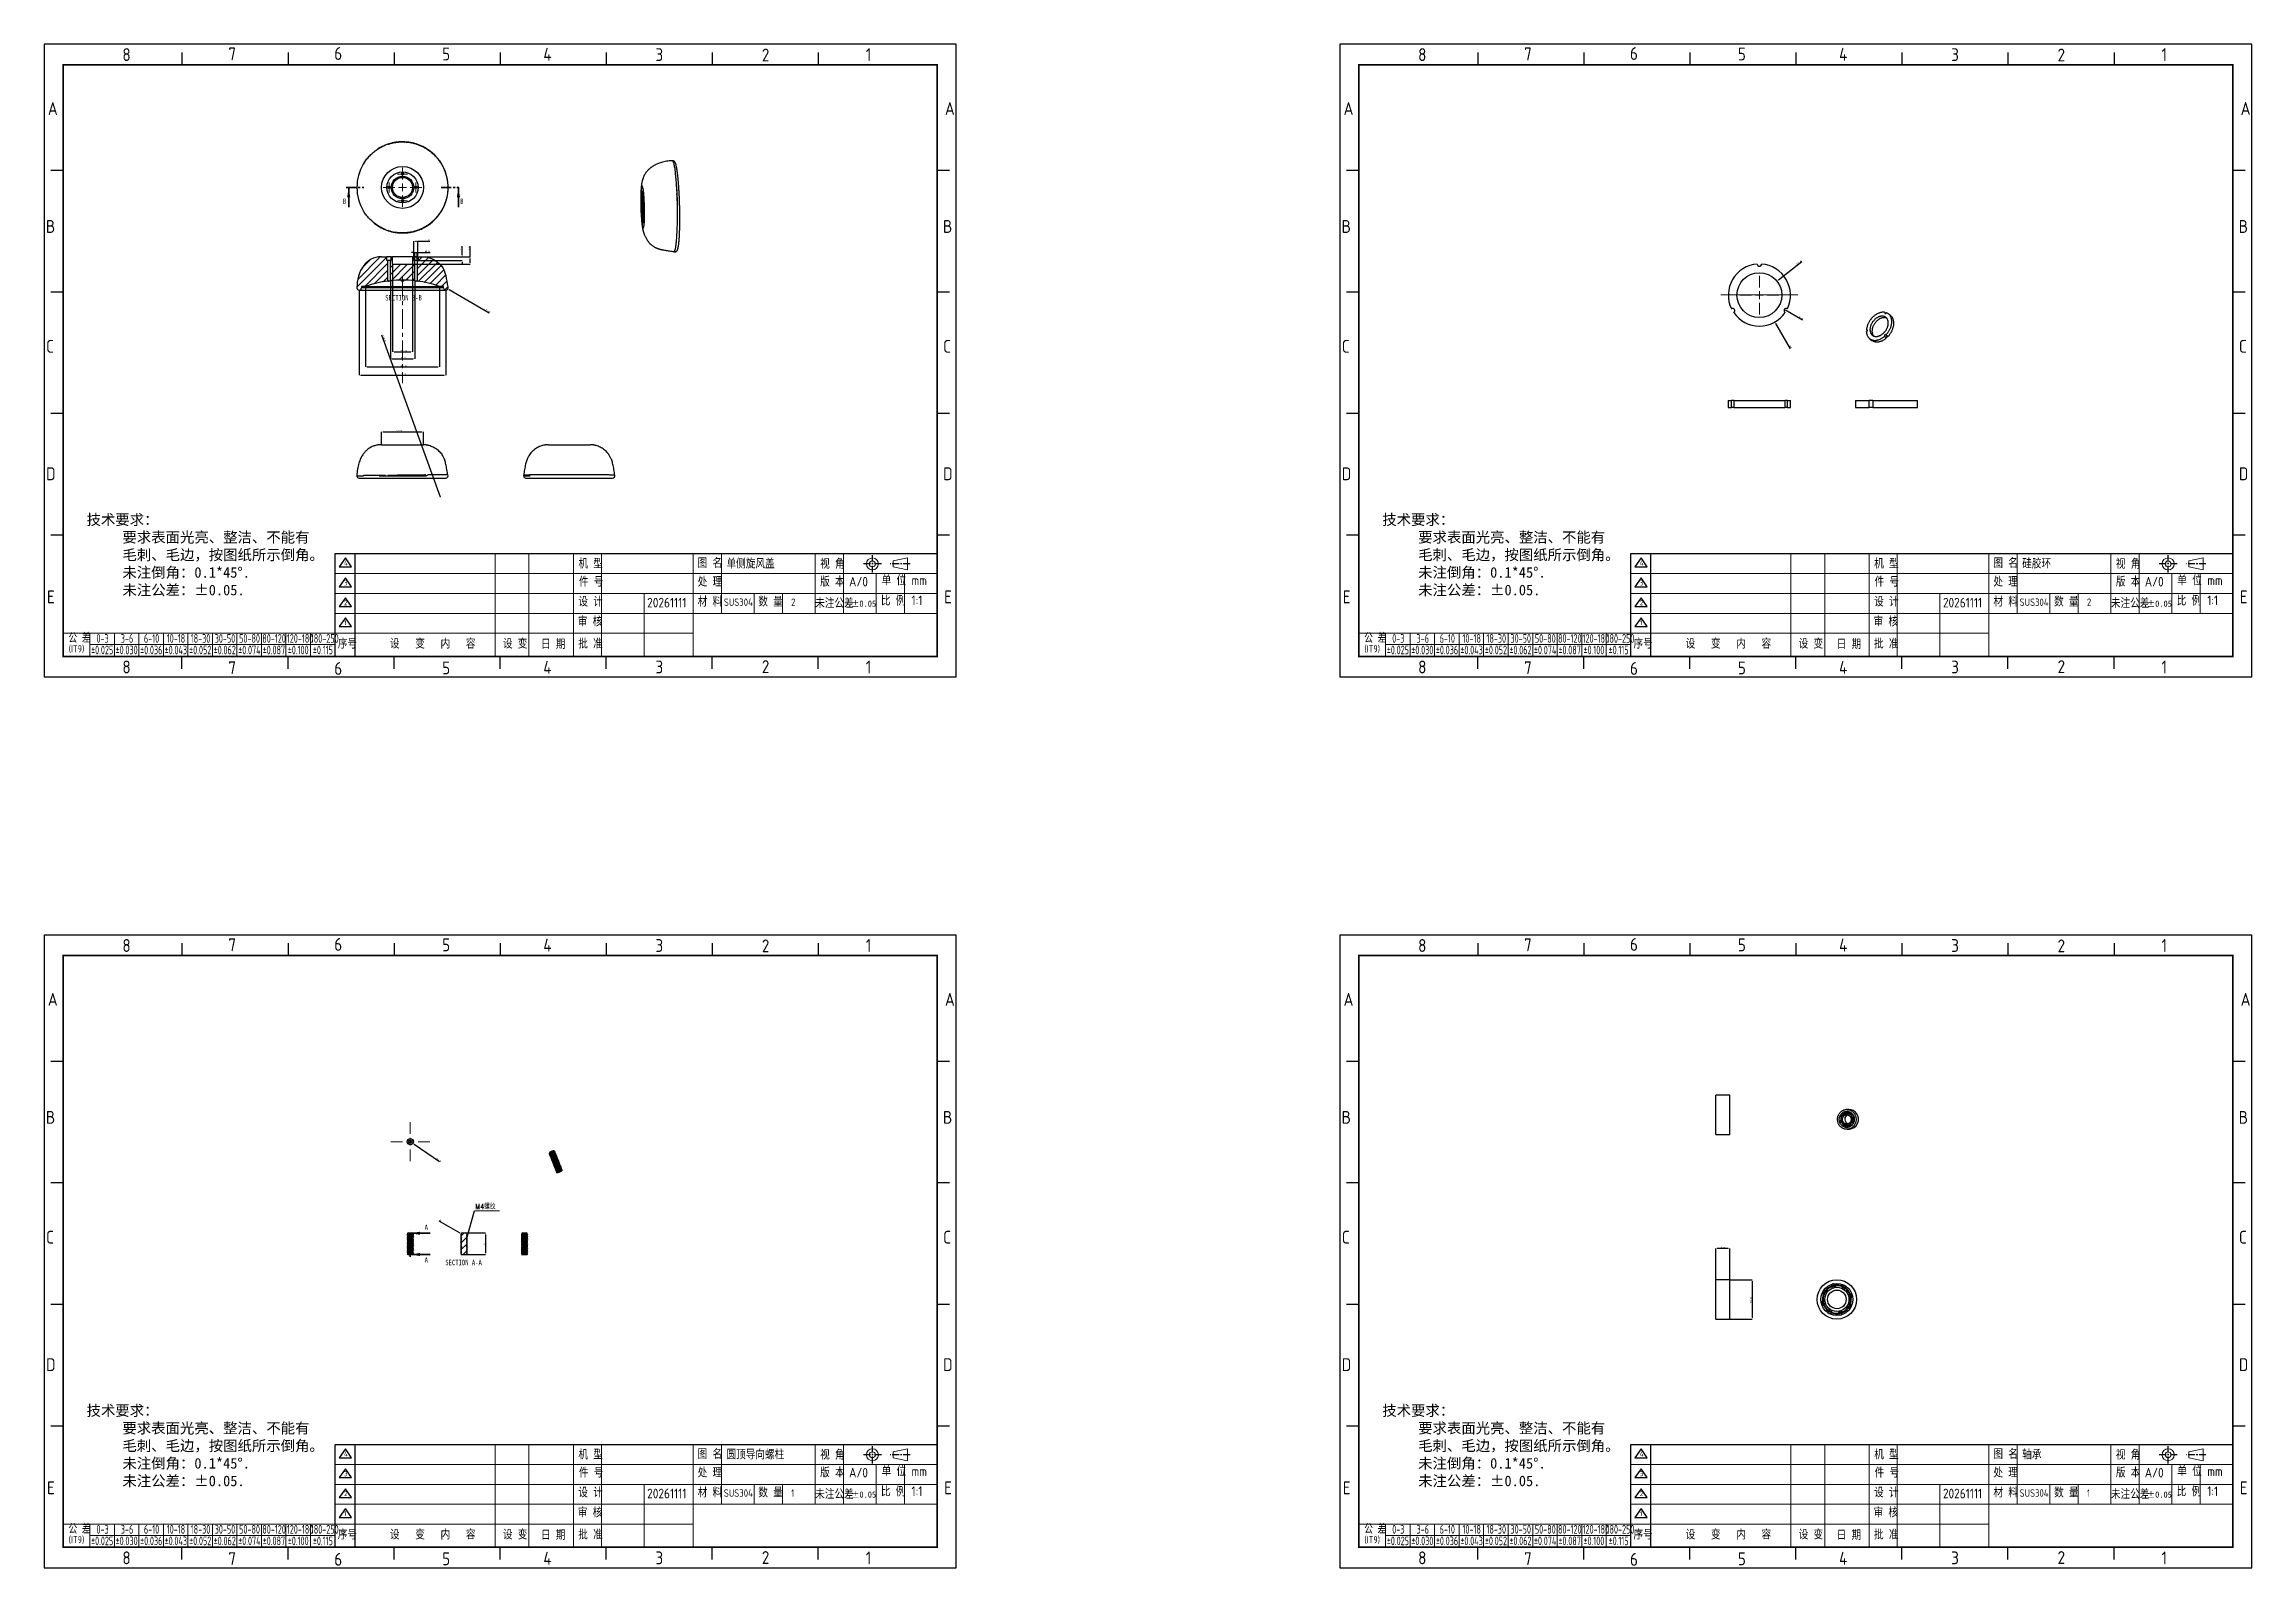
# Model space of a CAD drawing. Header units: millimetres. Extents: x 1580 to 3807, y -141 to 840.
# Drawn here: x 1580 to 3001, y -141 to 840 of the extents above; entities that cross this region are included whole.
import ezdxf

# ---------------------------------------------------------------- set-up
doc = ezdxf.new("R2010")
doc.units = ezdxf.units.MM
doc.header["$PDSIZE"] = -1
for name, pattern in [('CENTER', [10.16, 6.35, -1.27, 1.27, -1.27]), ('CENTERX2', [20.32, 12.7, -2.54, 2.54, -2.54]), ('PHANTOM', [12.7, 6.35, -1.27, 1.27, -1.27, 1.27, -1.27])]:
    doc.linetypes.add(name, pattern=pattern)
doc.layers.add('center', color=1, linetype='CENTERX2')
doc.layers.add('others', color=7, linetype='Continuous')
doc.layers.add('Text', color=3, linetype='Continuous', lineweight=20)
doc.styles.add('slb', font='gbenor.shx', dxfattribs={"bigfont": 'gbcbig.shx'})
doc.styles.add('SLDTEXTSTYLE0', font='TXT', dxfattribs={"width": 0.75})
doc.styles.add('SLDTEXTSTYLE3', font='TXT', dxfattribs={"width": 0.75, "bigfont": 'bigfont'})
doc.dimstyles.new('SLDDIMSTYLE0', dxfattribs={"dimtxt": 1, "dimasz": 1, "dimexe": 0, "dimexo": 0.0625, "dimgap": 0.25, "dimtad": 1, "dimrnd": 1e-09, "dimzin": 4, "dimdsep": 46, "dimtxsty": 'SLDTEXTSTYLE0', "dimsah": 1, "dimcen": 0.09, "dimadec": 0, "dimazin": 1, "dimtfac": 1, "dimtofl": 0, "dimtmove": 0, "dimatfit": 3, "dimfxl": 1, "dimfrac": 2, "dimtolj": 1, "dimtzin": 12, "dimarcsym": 0})
doc.dimstyles.new('SLDDIMSTYLE1', dxfattribs={"dimtxt": 1, "dimasz": 1, "dimexe": 0, "dimexo": 0.0625, "dimgap": 0.25, "dimtad": 1, "dimrnd": 1e-09, "dimzin": 12, "dimdsep": 46, "dimtxsty": 'SLDTEXTSTYLE0', "dimsah": 1, "dimcen": 0, "dimadec": 0, "dimazin": 3, "dimtfac": 1, "dimtofl": 0, "dimtmove": 0, "dimatfit": 3, "dimfxl": 1, "dimfrac": 2, "dimtolj": 1, "dimtzin": 12, "dimarcsym": 0})
doc.dimstyles.new('SLDDIMSTYLE2', dxfattribs={"dimtxt": 1, "dimasz": 1, "dimexe": 0, "dimexo": 0.0625, "dimgap": 0.25, "dimtad": 1, "dimrnd": 1e-09, "dimzin": 12, "dimdsep": 46, "dimtxsty": 'SLDTEXTSTYLE0', "dimsah": 1, "dimcen": 0.09, "dimadec": 0, "dimazin": 3, "dimtfac": 1, "dimtofl": 0, "dimtmove": 0, "dimatfit": 3, "dimfxl": 1, "dimfrac": 2, "dimtolj": 1, "dimtzin": 12, "dimarcsym": 0})
doc.dimstyles.new('SLDDIMSTYLE3', dxfattribs={"dimtxt": 1, "dimasz": 1, "dimexe": 0, "dimexo": 0.0625, "dimgap": 0.25, "dimtad": 1, "dimrnd": 1e-09, "dimzin": 4, "dimdsep": 46, "dimtxsty": 'SLDTEXTSTYLE0', "dimsah": 1, "dimcen": 0.09, "dimadec": 0, "dimazin": 1, "dimtfac": 1, "dimtmove": 0, "dimatfit": 0, "dimfxl": 1, "dimfrac": 2, "dimtolj": 1, "dimtzin": 12, "dimarcsym": 0})
doc.dimstyles.new('SLDDIMSTYLE4', dxfattribs={"dimtxt": 1, "dimasz": 1, "dimexe": 0, "dimexo": 0.0625, "dimgap": 0.25, "dimtad": 1, "dimrnd": 1e-09, "dimzin": 12, "dimdsep": 46, "dimtxsty": 'SLDTEXTSTYLE0', "dimsah": 1, "dimcen": 0, "dimadec": 0, "dimazin": 3, "dimtfac": 1, "dimtmove": 0, "dimatfit": 3, "dimfxl": 1, "dimfrac": 2, "dimtolj": 1, "dimtzin": 12, "dimarcsym": 0})
pattern_1 = [(45, (1739.0743, 484.2035), (-2.245064, 2.245064), [])]

msp = doc.modelspace()

# ---------------------------------------------------------------- texts
at = {"color": 0, "style": 'slb'}
for s, p in [('8', (1629.992, 828.822)), ('7', (1698.201, 829.29)), ('6', (1766.411, 829.551)), ('5', (1835.875, 829.223)), ('4', (1901.028, 829.075)), ('3', (1973.24, 828.818)), ('2', (2041.727, 828.593)), ('1', (2108.618, 828.854)), ('8', (2464.274, 828.822)), ('7', (2532.484, 829.29)), ('6', (2600.694, 829.551)), ('5', (2670.157, 829.223)), ('4', (2735.31, 829.075)), ('3', (2807.522, 828.818)), ('2', (2876.009, 828.593)), ('1', (2942.901, 828.854)), ('A', (1581.987, 794.151)), ('A', (2159.583, 794.151)), ('A', (2416.27, 794.151)), ('A', (2993.866, 794.151)), ('B', (1580.735, 718.213)), ('B', (2158.331, 718.213)), ('B', (2415.018, 718.213)), ('B', (2992.613, 718.213)), ('C', (1580.858, 641.072)), ('C', (2158.454, 641.072)), ('C', (2415.141, 641.072)), ('C', (2992.737, 641.072)), ('D', (1580.858, 559.048)), ('D', (2158.454, 559.048)), ('D', (2415.141, 559.048)), ('D', (2992.737, 559.048)), ('E', (1581.431, 479.741)), ('E', (2159.027, 479.741)), ('E', (2415.713, 479.741)), ('E', (2993.309, 479.741)), ('8', (1629.992, 434.667)), ('7', (1698.201, 434.199)), ('6', (1766.411, 433.731)), ('5', (1835.875, 434.059)), ('4', (1901.028, 434.414)), ('3', (1973.24, 434.671)), ('2', (2041.727, 434.896)), ('1', (2108.618, 434.635)), ('8', (2464.274, 434.667)), ('7', (2532.484, 434.199)), ('6', (2600.694, 433.731)), ('5', (2670.157, 434.059)), ('4', (2735.31, 434.414)), ('3', (2807.522, 434.671)), ('2', (2876.009, 434.896)), ('1', (2942.901, 434.635)), ('8', (1629.989, 255.369)), ('7', (1698.199, 255.837)), ('6', (1766.408, 256.098)), ('5', (1835.872, 255.77)), ('4', (1901.025, 255.622)), ('3', (1973.237, 255.365)), ('2', (2041.724, 255.14)), ('1', (2108.616, 255.401)), ('8', (2464.274, 255.369)), ('7', (2532.484, 255.837)), ('6', (2600.694, 256.098)), ('5', (2670.157, 255.77)), ('4', (2735.31, 255.622)), ('3', (2807.522, 255.365)), ('2', (2876.009, 255.14)), ('1', (2942.901, 255.401)), ('A', (1581.984, 220.698)), ('A', (2159.58, 220.698)), ('A', (2416.27, 220.698)), ('A', (2993.866, 220.698)), ('B', (1580.732, 144.76)), ('B', (2158.328, 144.76)), ('B', (2415.018, 144.76)), ('B', (2992.613, 144.76)), ('C', (1580.855, 67.619)), ('C', (2158.451, 67.619)), ('C', (2415.141, 67.619)), ('C', (2992.737, 67.619)), ('D', (1580.855, -14.405)), ('D', (2158.451, -14.405)), ('D', (2415.141, -14.405)), ('D', (2992.737, -14.405)), ('E', (1581.428, -93.713)), ('E', (2159.024, -93.713)), ('E', (2415.713, -93.713)), ('E', (2993.309, -93.713)), ('8', (1629.989, -138.786)), ('7', (1698.199, -139.254)), ('6', (1766.408, -139.722)), ('5', (1835.872, -139.394)), ('4', (1901.025, -139.039)), ('3', (1973.237, -138.782)), ('2', (2041.724, -138.557)), ('1', (2108.616, -138.818)), ('8', (2464.274, -138.786)), ('7', (2532.484, -139.254)), ('6', (2600.694, -139.722)), ('5', (2670.157, -139.394)), ('4', (2735.31, -139.039)), ('3', (2807.522, -138.782)), ('2', (2876.009, -138.557)), ('1', (2942.901, -138.818))]:
    msp.add_text(s, height=8.27, dxfattribs=at).set_placement(p)
at = {"color": 0, "style": 'slb', "width": 0.7}
for p in [(1720.33, 446.967), (2554.613, 446.967), (1720.327, -126.486), (2554.613, -126.486)]:
    msp.add_text('%%P0.087', height=5.5824, dxfattribs=at).set_placement(p)
at = {"color": 7, "linetype": 'Continuous', "char_height": 3.5, "attachment_point": 1, "style": 'SLDTEXTSTYLE0'}
for s, insert in [('B', (1771.938, 740.354)), ('B', (1847.434, 740.354)), ('A', (1824.592, 79.85)), ('A', (1824.592, 58.776))]:
    msp.add_mtext(s, dxfattribs=dict(at, insert=insert))
at = {"color": 7, "linetype": 'Continuous', "lineweight": 0, "char_height": 3.5, "attachment_point": 2, "style": 'SLDTEXTSTYLE0'}
for s, insert in [('SECTION B-B', (1811.008, 678.2)), ('SECTION A-A', (1849.647, 57.235))]:
    msp.add_mtext(s, dxfattribs=dict(at, insert=insert))
at = {"color": 0, "char_height": 6.79166, "width": 209.99996, "attachment_point": 1}
for insert in [(1602.29, 537.037), (2436.572, 537.037), (1602.287, -36.417), (2436.572, -36.417)]:
    msp.add_mtext('{\\fKaiTi_GB2312|b0|i0|c134|p49; 技术要求：   \\P      要求表面光亮、整洁、不能有\\P      毛刺、毛边，按图纸所示倒角。\\P      未注倒角：0.1*45%%D.\\P      未注公差：%%P0.05.}', dxfattribs=dict(at, insert=insert))
at = {"ltscale": 5, "char_height": 3.964, "width": 24.57813, "attachment_point": 1}
for insert in [(2099.128, 481.558), (2933.41, 481.558), (2099.125, -91.895), (2933.41, -91.895)]:
    msp.add_mtext('%%p0.05', dxfattribs=dict(at, insert=insert))
at = {"layer": 'others', "color": 0, "style": 'slb'}
for s, p in [('4', (1772.687, 504.175)), ('4', (2606.969, 504.175)), ('3', (1772.687, 491.356)), ('3', (2606.969, 491.356)), ('2', (1772.687, 478.537)), ('2', (2606.969, 478.537)), ('1', (1772.687, 465.719)), ('1', (2606.969, 465.719)), ('4', (1772.684, -69.278)), ('4', (2606.969, -69.278)), ('3', (1772.684, -82.097)), ('3', (2606.969, -82.097)), ('2', (1772.684, -94.916)), ('2', (2606.969, -94.916)), ('1', (1772.684, -107.735)), ('1', (2606.969, -107.735))]:
    msp.add_text(s, height=3.101, dxfattribs=at).set_placement(p)
at = {"layer": 'Text', "color": 0, "style": 'slb'}
for s, height, p in [('机 型', 6.2026, (1923.607, 502.205)), ('图 名', 6.2026, (2000.373, 502.552)), ('单侧旋风盖', 6.2026, (2018.933, 502.205)), ('视 角', 6.2026, (2079.238, 502.038)), ('单 位', 6.2026, (2118.786, 491.438)), ('机 型', 6.2026, (2757.889, 502.205)), ('图 名', 6.2026, (2834.656, 502.552)), ('硅胶环', 6.2026, (2853.216, 502.205)), ('视 角', 6.2026, (2913.521, 502.038)), ('单 位', 6.2026, (2953.069, 491.438)), ('设 计', 6.2026, (1923.559, 477.714)), ('件 号', 6.2026, (1923.92, 490.533)), ('20261111', 6.2026, (1967.875, 477.118)), ('材 料', 6.2026, (2000.373, 477.714)), ('处 理', 6.2026, (2000.373, 490.533)), ('数 量', 6.2026, (2039.437, 477.714)), ('未注公差', 6.2026, (2076.038, 476.695)), ('版 本', 6.2026, (2079.238, 490.596)), ('A/0', 6.2026, (2097.852, 490.596)), ('比 例', 6.2026, (2118.356, 478.384)), ('1:1', 6.2026, (2138.062, 478.619)), ('mm', 6.2026, (2138.062, 491.438)), ('设 计', 6.2026, (2757.841, 477.714)), ('件 号', 6.2026, (2758.202, 490.533)), ('20261111', 6.2026, (2802.158, 477.118)), ('材 料', 6.2026, (2834.656, 477.714)), ('处 理', 6.2026, (2834.656, 490.533)), ('数 量', 6.2026, (2873.72, 477.714)), ('未注公差', 6.2026, (2910.321, 476.695)), ('版 本', 6.2026, (2913.521, 490.596)), ('A/0', 6.2026, (2932.134, 490.596)), ('比 例', 6.2026, (2952.638, 478.384)), ('1:1', 6.2026, (2972.345, 478.619)), ('mm', 6.2026, (2972.345, 491.438)), ('审 核', 6.2026, (1923.217, 464.896)), ('SUS304', 4.776, (2017.242, 478.121)), ('2', 4.776, (2060.588, 478.121)), ('审 核', 6.2026, (2757.499, 464.896)), ('SUS304', 4.776, (2851.524, 478.121)), ('2', 4.776, (2894.87, 478.121)), ('公 差', 5.5824, (1595.3, 454.38)), ('序号', 6.2026, (1768.681, 450.664)), ('设   变   内   容', 6.20261, (1802.236, 450.664)), ('设 变', 6.2026, (1875.009, 450.664)), ('日 期', 6.2026, (1899.494, 450.377)), ('批 准', 6.2026, (1923.491, 450.664)), ('公 差', 5.5824, (2429.582, 454.38)), ('序号', 6.2026, (2602.964, 450.664)), ('设   变   内   容', 6.20261, (2636.518, 450.664)), ('设 变', 6.2026, (2709.292, 450.664)), ('日 期', 6.2026, (2733.777, 450.377)), ('批 准', 6.2026, (2757.773, 450.664)), ('(IT9)', 4.5217, (1595.444, 448.244)), ('(IT9)', 4.5217, (2429.727, 448.244)), ('机 型', 6.2026, (1923.604, -71.249)), ('图 名', 6.2026, (2000.371, -70.901)), ('圆顶导向螺柱', 6.2026, (2018.93, -71.249)), ('视 角', 6.2026, (2079.235, -71.415)), ('机 型', 6.2026, (2757.889, -71.249)), ('图 名', 6.2026, (2834.656, -70.901)), ('轴承', 6.2026, (2853.216, -71.249)), ('视 角', 6.2026, (2913.521, -71.415)), ('件 号', 6.2026, (1923.917, -82.92)), ('处 理', 6.2026, (2000.371, -82.92)), ('版 本', 6.2026, (2079.235, -82.857)), ('A/0', 6.2026, (2097.849, -82.857)), ('单 位', 6.2026, (2118.783, -82.015)), ('mm', 6.2026, (2138.059, -82.015)), ('件 号', 6.2026, (2758.202, -82.92)), ('处 理', 6.2026, (2834.656, -82.92)), ('版 本', 6.2026, (2913.521, -82.857)), ('A/0', 6.2026, (2932.134, -82.857)), ('单 位', 6.2026, (2953.069, -82.015)), ('mm', 6.2026, (2972.345, -82.015)), ('设 计', 6.2026, (1923.556, -95.739)), ('20261111', 6.2026, (1967.872, -96.335)), ('材 料', 6.2026, (2000.371, -95.739)), ('SUS304', 4.776, (2017.239, -95.332)), ('数 量', 6.2026, (2039.434, -95.739)), ('1', 4.776, (2060.585, -95.332)), ('未注公差', 6.2026, (2076.035, -96.759)), ('比 例', 6.2026, (2118.353, -95.069)), ('1:1', 6.2026, (2138.059, -94.834)), ('设 计', 6.2026, (2757.841, -95.739)), ('20261111', 6.2026, (2802.158, -96.335)), ('材 料', 6.2026, (2834.656, -95.739)), ('SUS304', 4.776, (2851.524, -95.332)), ('数 量', 6.2026, (2873.72, -95.739)), ('1', 4.776, (2894.87, -95.332)), ('未注公差', 6.2026, (2910.321, -96.759)), ('比 例', 6.2026, (2952.638, -95.069)), ('1:1', 6.2026, (2972.345, -94.834)), ('公 差', 5.5824, (1595.297, -119.073)), ('审 核', 6.2026, (1923.214, -108.557)), ('公 差', 5.5824, (2429.582, -119.073)), ('审 核', 6.2026, (2757.499, -108.557)), ('(IT9)', 4.5217, (1595.441, -125.209)), ('序号', 6.2026, (1768.678, -122.789)), ('设   变   内   容', 6.20261, (1802.233, -122.789)), ('设 变', 6.2026, (1875.006, -122.789)), ('日 期', 6.2026, (1899.491, -123.076)), ('批 准', 6.2026, (1923.488, -122.789)), ('(IT9)', 4.5217, (2429.727, -125.209)), ('序号', 6.2026, (2602.964, -122.789)), ('设   变   内   容', 6.20261, (2636.518, -122.789)), ('设 变', 6.2026, (2709.292, -122.789)), ('日 期', 6.2026, (2733.777, -123.076)), ('批 准', 6.2026, (2757.773, -122.789))]:
    msp.add_text(s, height=height, dxfattribs=at).set_placement(p)
at = {"layer": 'Text', "color": 0, "style": 'slb', "width": 0.7}
for s, p in [('0-3', (1613.306, 454.38)), ('3-6', (1628.956, 454.38)), ('6-10', (1643.848, 454.38)), ('10-18', (1658.533, 454.38)), ('18-30', (1673.976, 454.38)), ('30-50', (1689.419, 454.38)), ('50-80', (1705.137, 454.38)), ('80-120', (1720.074, 454.38)), ('120-180', (1735.862, 454.38)), ('180-250', (1751.312, 454.38)), ('0-3', (2447.589, 454.38)), ('3-6', (2463.238, 454.38)), ('6-10', (2478.13, 454.38)), ('10-18', (2492.815, 454.38)), ('18-30', (2508.258, 454.38)), ('30-50', (2523.701, 454.38)), ('50-80', (2539.42, 454.38)), ('80-120', (2554.357, 454.38)), ('120-180', (2570.144, 454.38)), ('180-250', (2585.594, 454.38)), ('%%P0.025', (1609.819, 446.967)), ('%%P0.030', (1625.606, 446.967)), ('%%P0.036', (1641.394, 446.967)), ('%%P0.043', (1657.181, 446.967)), ('%%P0.052', (1672.968, 446.967)), ('%%P0.062', (1688.756, 446.967)), ('%%P0.074', (1704.543, 446.967)), ('%%P0.100', (1736.48, 446.967)), ('%%P0.115', (1752.631, 446.967)), ('%%P0.025', (2444.102, 446.967)), ('%%P0.030', (2459.889, 446.967)), ('%%P0.036', (2475.676, 446.967)), ('%%P0.043', (2491.463, 446.967)), ('%%P0.052', (2507.251, 446.967)), ('%%P0.062', (2523.038, 446.967)), ('%%P0.074', (2538.825, 446.967)), ('%%P0.100', (2570.763, 446.967)), ('%%P0.115', (2586.913, 446.967)), ('0-3', (1613.304, -119.073)), ('3-6', (1628.953, -119.073)), ('6-10', (1643.845, -119.073)), ('10-18', (1658.53, -119.073)), ('18-30', (1673.973, -119.073)), ('30-50', (1689.416, -119.073)), ('50-80', (1705.134, -119.073)), ('80-120', (1720.071, -119.073)), ('120-180', (1735.859, -119.073)), ('180-250', (1751.309, -119.073)), ('0-3', (2447.589, -119.073)), ('3-6', (2463.238, -119.073)), ('6-10', (2478.13, -119.073)), ('10-18', (2492.815, -119.073)), ('18-30', (2508.258, -119.073)), ('30-50', (2523.701, -119.073)), ('50-80', (2539.42, -119.073)), ('80-120', (2554.357, -119.073)), ('120-180', (2570.144, -119.073)), ('180-250', (2585.594, -119.073)), ('%%P0.025', (1609.816, -126.486)), ('%%P0.030', (1625.604, -126.486)), ('%%P0.036', (1641.391, -126.486)), ('%%P0.043', (1657.178, -126.486)), ('%%P0.052', (1672.965, -126.486)), ('%%P0.062', (1688.753, -126.486)), ('%%P0.074', (1704.54, -126.486)), ('%%P0.100', (1736.478, -126.486)), ('%%P0.115', (1752.628, -126.486)), ('%%P0.025', (2444.102, -126.486)), ('%%P0.030', (2459.889, -126.486)), ('%%P0.036', (2475.676, -126.486)), ('%%P0.043', (2491.463, -126.486)), ('%%P0.052', (2507.251, -126.486)), ('%%P0.062', (2523.038, -126.486)), ('%%P0.074', (2538.825, -126.486)), ('%%P0.100', (2570.763, -126.486)), ('%%P0.115', (2586.913, -126.486))]:
    msp.add_text(s, height=5.5824, dxfattribs=at).set_placement(p)

# ---------------------------------------------------------------- blocks, each defined once
blk = doc.blocks.new('_D')
at = {"color": 0, "linetype": 'Continuous', "lineweight": -2, "transparency": 16777216}
for p, q in [((1796.8, 581.9), (1796.8, 590.1)), ((1797.8, 590.1), (1822.8, 590.1)), ((1823.8, 581.9), (1823.8, 590.1))]:
    blk.add_line(p, q, dxfattribs=at)
at = {"color": 0, "linetype": 'Continuous', "transparency": 16777216}
for points in [[(1797.8, 590.2), (1797.8, 589.9), (1796.8, 590.1)], [(1822.8, 590.2), (1822.8, 589.9), (1823.8, 590.1)]]:
    blk.add_solid(points, dxfattribs=at)
at = {"layer": 'Defpoints', "color": 0, "linetype": 'Continuous', "transparency": 16777216}
for p in [(1823.8, 590.1), (1796.8, 581.9), (1823.8, 581.9)]:
    blk.add_point(p, dxfattribs=at)
at = {"color": 0, "linetype": 'Continuous', "lineweight": 18, "transparency": 16777216, "insert": (1808.2, 591.3), "char_height": 1, "attachment_point": 2, "style": 'SLDTEXTSTYLE0'}
blk.add_mtext('\\A1;%%c27.00', dxfattribs=at)
blk = doc.blocks.new('SW_CENTERMARKSYMBOL_0')
at = {"color": 0, "linetype": 'Continuous', "lineweight": 18}
for p, q in [((-5, 0), (-12.5, 0)), ((0, 0), (-2.5, 0)), ((0, 5), (0, 12.5)), ((0, 0), (0, 2.5)), ((0, 0), (0, -2.5)), ((0, 0), (2.5, 0)), ((5, 0), (12.5, 0)), ((0, -5), (0, -12.5))]:
    blk.add_line(p, q, dxfattribs=at)
blk = doc.blocks.new('SW_CENTERMARKSYMBOL_1')
at = {"color": 0, "linetype": 'Continuous', "lineweight": 18}
for p, q in [((-2.5, 0), (-3.25, 0)), ((0, 0), (-2.5, 0)), ((0, 2.5), (0, 3.25)), ((0, 0), (0, 2.5)), ((0, 0), (0, -2.5)), ((0, 0), (2.5, 0)), ((2.5, 0), (3.25, 0)), ((0, -2.5), (0, -3.25))]:
    blk.add_line(p, q, dxfattribs=at)
blk = doc.blocks.new('SW_CENTERMARKSYMBOL_2')
at = {"color": 0, "linetype": 'Continuous', "lineweight": 18}
for p, q in [((-2.5, 0), (-3.25, 0)), ((0, 0), (-2.5, 0)), ((0, 2.5), (0, 3.25)), ((0, 0), (0, 2.5)), ((0, 0), (0, -2.5)), ((0, 0), (2.5, 0)), ((2.5, 0), (3.25, 0)), ((0, -2.5), (0, -3.25))]:
    blk.add_line(p, q, dxfattribs=at)
blk = doc.blocks.new('SW_CENTERMARKSYMBOL_3')
at = {"color": 0, "linetype": 'Continuous', "lineweight": 18}
for p, q in [((-2.5, 0), (-3.25, 0)), ((0, 0), (-2.5, 0)), ((0, 2.5), (0, 3.25)), ((0, 0), (0, 2.5)), ((0, 0), (0, -2.5)), ((0, 0), (2.5, 0)), ((2.5, 0), (3.25, 0)), ((0, -2.5), (0, -3.25))]:
    blk.add_line(p, q, dxfattribs=at)
blk = doc.blocks.new('SW_CENTERMARKSYMBOL_4')
at = {"color": 0, "linetype": 'Continuous', "lineweight": 18}
for p, q in [((-2.5, 0), (-3.25, 0)), ((0, 0), (-2.5, 0)), ((0, 2.5), (0, 3.25)), ((0, 0), (0, 2.5)), ((0, 0), (0, -2.5)), ((0, 0), (2.5, 0)), ((2.5, 0), (3.25, 0)), ((0, -2.5), (0, -3.25))]:
    blk.add_line(p, q, dxfattribs=at)
blk = doc.blocks.new('_D_1')
at = {"color": 0, "linetype": 'Continuous', "lineweight": -2, "transparency": 16777216}
blk.add_line((1866.2, 666.6), (1840.4, 681.6), dxfattribs=at)
at = {"color": 0, "linetype": 'Continuous', "transparency": 16777216}
blk.add_solid([(1840.4, 681.7), (1840.3, 681.4), (1839.5, 682.1)], dxfattribs=at)
at = {"layer": 'Defpoints', "color": 0, "linetype": 'Continuous', "transparency": 16777216}
for p in [(1838.2, 682.8), (1839.5, 682.1)]:
    blk.add_point(p, dxfattribs=at)
at = {"color": 0, "linetype": 'Continuous', "lineweight": 18, "transparency": 16777216, "insert": (1864.3, 669.2), "char_height": 1, "attachment_point": 1, "rotation": 330, "style": 'SLDTEXTSTYLE0'}
blk.add_mtext('\\A1;R1.46', dxfattribs=at)
blk = doc.blocks.new('_D_2')
at = {"color": 0, "linetype": 'Continuous', "lineweight": -2, "transparency": 16777216}
for p, q in [((1817.6, 702.9), (1817.6, 712.9)), ((1818.6, 712.9), (1819.3, 712.9)), ((1820.3, 702.9), (1820.3, 712.9)), ((1820.3, 712.9), (1827.9, 712.9))]:
    blk.add_line(p, q, dxfattribs=at)
at = {"color": 0, "linetype": 'Continuous', "transparency": 16777216}
for points in [[(1818.6, 713), (1818.6, 712.7), (1817.6, 712.9)], [(1819.3, 713), (1819.3, 712.7), (1820.3, 712.9)]]:
    blk.add_solid(points, dxfattribs=at)
at = {"layer": 'Defpoints', "color": 0, "linetype": 'Continuous', "transparency": 16777216}
for p in [(1820.3, 712.9), (1817.6, 702.8), (1820.3, 702.8)]:
    blk.add_point(p, dxfattribs=at)
at = {"color": 0, "linetype": 'Continuous', "lineweight": 18, "transparency": 16777216, "insert": (1826.5, 714.1), "char_height": 1, "attachment_point": 2, "style": 'SLDTEXTSTYLE0'}
blk.add_mtext('\\A1;2.78', dxfattribs=at)
blk = doc.blocks.new('_D_3')
at = {"color": 0, "linetype": 'Continuous', "lineweight": -2, "transparency": 16777216}
for p, q in [((1782.4, 681.3), (1782.4, 626.7)), ((1838.2, 681.3), (1838.2, 626.7)), ((1783.4, 626.7), (1837.2, 626.7))]:
    blk.add_line(p, q, dxfattribs=at)
at = {"color": 0, "linetype": 'Continuous', "transparency": 16777216}
for points in [[(1783.4, 626.8), (1783.4, 626.5), (1782.4, 626.7)], [(1837.2, 626.8), (1837.2, 626.5), (1838.2, 626.7)]]:
    blk.add_solid(points, dxfattribs=at)
at = {"layer": 'Defpoints', "color": 0, "linetype": 'Continuous', "transparency": 16777216}
for p in [(1782.4, 681.4), (1838.2, 681.4), (1838.2, 626.7)]:
    blk.add_point(p, dxfattribs=at)
at = {"color": 0, "linetype": 'Continuous', "lineweight": 18, "transparency": 16777216, "insert": (1811.1, 627.9), "char_height": 1, "attachment_point": 2, "style": 'SLDTEXTSTYLE0'}
blk.add_mtext('\\A1;55.78', dxfattribs=at)
blk = doc.blocks.new('_D_4')
at = {"color": 0, "linetype": 'Continuous', "lineweight": -2, "transparency": 16777216}
for p, q in [((1820.4, 700.4), (1848.8, 700.4)), ((1823.9, 702.8), (1848.8, 702.8)), ((1848.8, 703.8), (1848.8, 709.6)), ((1848.8, 699.4), (1848.8, 698.4))]:
    blk.add_line(p, q, dxfattribs=at)
at = {"color": 0, "linetype": 'Continuous', "transparency": 16777216}
for points in [[(1848.6, 703.8), (1848.9, 703.8), (1848.8, 702.8)], [(1848.6, 699.4), (1848.9, 699.4), (1848.8, 700.4)]]:
    blk.add_solid(points, dxfattribs=at)
at = {"layer": 'Defpoints', "color": 0, "linetype": 'Continuous', "transparency": 16777216}
for p in [(1820.3, 700.4), (1823.8, 702.8), (1848.8, 700.4)]:
    blk.add_point(p, dxfattribs=at)
at = {"color": 0, "linetype": 'Continuous', "lineweight": 18, "transparency": 16777216, "insert": (1847.5, 708.3), "char_height": 1, "attachment_point": 2, "rotation": 90, "style": 'SLDTEXTSTYLE0'}
blk.add_mtext('\\A1;2.38', dxfattribs=at)
blk = doc.blocks.new('_D_5')
at = {"color": 0, "linetype": 'Continuous', "lineweight": -2, "transparency": 16777216}
for p, q in [((1817.2, 705.7), (1816.2, 705.7)), ((1818.2, 700.5), (1818.2, 705.7)), ((1818.2, 705.7), (1819.7, 705.7)), ((1819.7, 700.5), (1819.7, 705.7)), ((1820.7, 705.7), (1828.1, 705.7))]:
    blk.add_line(p, q, dxfattribs=at)
at = {"color": 0, "linetype": 'Continuous', "transparency": 16777216}
for points in [[(1817.2, 705.8), (1817.2, 705.5), (1818.2, 705.7)], [(1820.7, 705.8), (1820.7, 705.5), (1819.7, 705.7)]]:
    blk.add_solid(points, dxfattribs=at)
at = {"layer": 'Defpoints', "color": 0, "linetype": 'Continuous', "transparency": 16777216}
for p in [(1818.2, 700.4), (1819.7, 705.7), (1819.7, 700.4)]:
    blk.add_point(p, dxfattribs=at)
at = {"color": 0, "linetype": 'Continuous', "lineweight": 18, "transparency": 16777216, "insert": (1826.5, 706.9), "char_height": 1, "attachment_point": 2, "style": 'SLDTEXTSTYLE0'}
blk.add_mtext('\\A1;%%c1.50', dxfattribs=at)
blk = doc.blocks.new('_D_6')
at = {"color": 0, "linetype": 'Continuous', "lineweight": -2, "transparency": 16777216}
for p, q in [((1786.6, 683.7), (1786.6, 631.9)), ((1834.1, 683.7), (1834.1, 631.9)), ((1787.6, 631.9), (1833.1, 631.9))]:
    blk.add_line(p, q, dxfattribs=at)
at = {"color": 0, "linetype": 'Continuous', "transparency": 16777216}
for points in [[(1787.6, 632.1), (1787.6, 631.7), (1786.6, 631.9)], [(1833.1, 632.1), (1833.1, 631.7), (1834.1, 631.9)]]:
    blk.add_solid(points, dxfattribs=at)
at = {"layer": 'Defpoints', "color": 0, "linetype": 'Continuous', "transparency": 16777216}
for p in [(1786.6, 683.8), (1834.1, 683.8), (1834.1, 631.9)]:
    blk.add_point(p, dxfattribs=at)
at = {"color": 0, "linetype": 'Continuous', "lineweight": 18, "transparency": 16777216, "insert": (1811.1, 633.1), "char_height": 1, "attachment_point": 2, "style": 'SLDTEXTSTYLE0'}
blk.add_mtext('\\A1;%%c47.45', dxfattribs=at)
blk = doc.blocks.new('_D_7')
at = {"color": 0, "linetype": 'Continuous', "lineweight": -2, "transparency": 16777216}
blk.add_line((1796.9, 652.5), (1834.6, 548.4), dxfattribs=at)
at = {"color": 0, "linetype": 'Continuous', "transparency": 16777216}
blk.add_solid([(1834.8, 548.4), (1834.5, 548.3), (1835, 547.4)], dxfattribs=at)
at = {"layer": 'Defpoints', "color": 0, "linetype": 'Continuous', "transparency": 16777216}
for p in [(1785.7, 683.5), (1835, 547.4)]:
    blk.add_point(p, dxfattribs=at)
at = {"color": 0, "linetype": 'Continuous', "lineweight": 18, "transparency": 16777216, "insert": (1798.2, 652.7), "char_height": 1, "attachment_point": 1, "rotation": 289.8946, "style": 'SLDTEXTSTYLE0'}
blk.add_mtext('\\A1;∅144.71', dxfattribs=at)
blk = doc.blocks.new('_D_8')
at = {"color": 0, "linetype": 'Continuous', "lineweight": -2, "transparency": 16777216}
for p, q in [((1803.9, 697.9), (1803.9, 641.7)), ((1816.8, 697.9), (1816.8, 641.7)), ((1804.9, 641.7), (1815.8, 641.7))]:
    blk.add_line(p, q, dxfattribs=at)
at = {"color": 0, "linetype": 'Continuous', "transparency": 16777216}
for points in [[(1804.9, 641.8), (1804.9, 641.5), (1803.9, 641.7)], [(1815.8, 641.8), (1815.8, 641.5), (1816.8, 641.7)]]:
    blk.add_solid(points, dxfattribs=at)
at = {"layer": 'Defpoints', "color": 0, "linetype": 'Continuous', "transparency": 16777216}
for p in [(1803.9, 698), (1816.8, 698), (1816.8, 641.7)]:
    blk.add_point(p, dxfattribs=at)
at = {"color": 0, "linetype": 'Continuous', "lineweight": 18, "transparency": 16777216, "insert": (1811.1, 642.9), "char_height": 1, "attachment_point": 2, "style": 'SLDTEXTSTYLE0'}
blk.add_mtext('\\A1;%%c12.90', dxfattribs=at)
blk = doc.blocks.new('_D_9')
at = {"color": 0, "linetype": 'Continuous', "lineweight": -2, "transparency": 16777216}
for p, q in [((1816.9, 698), (1854, 698)), ((1817.6, 702.8), (1854, 702.8)), ((1854, 702.8), (1854, 709.6)), ((1854, 699), (1854, 701.8))]:
    blk.add_line(p, q, dxfattribs=at)
at = {"color": 0, "linetype": 'Continuous', "transparency": 16777216}
for points in [[(1853.9, 701.8), (1854.2, 701.8), (1854, 702.8)], [(1853.9, 699), (1854.2, 699), (1854, 698)]]:
    blk.add_solid(points, dxfattribs=at)
at = {"layer": 'Defpoints', "color": 0, "linetype": 'Continuous', "transparency": 16777216}
for p in [(1816.8, 698), (1817.6, 702.8), (1854, 698)]:
    blk.add_point(p, dxfattribs=at)
at = {"color": 0, "linetype": 'Continuous', "lineweight": 18, "transparency": 16777216, "insert": (1852.8, 708.3), "char_height": 1, "attachment_point": 2, "rotation": 90, "style": 'SLDTEXTSTYLE0'}
blk.add_mtext('\\A1;4.83', dxfattribs=at)
blk = doc.blocks.new('_D_10')
at = {"color": 0, "linetype": 'Continuous', "lineweight": -2, "transparency": 16777216}
for p, q in [((1802.5, 687.3), (1802.5, 637.1)), ((1818.2, 687.3), (1818.2, 637.1)), ((1803.5, 637.1), (1817.2, 637.1))]:
    blk.add_line(p, q, dxfattribs=at)
at = {"color": 0, "linetype": 'Continuous', "transparency": 16777216}
for points in [[(1803.5, 637.3), (1803.5, 636.9), (1802.5, 637.1)], [(1817.2, 637.3), (1817.2, 636.9), (1818.2, 637.1)]]:
    blk.add_solid(points, dxfattribs=at)
at = {"layer": 'Defpoints', "color": 0, "linetype": 'Continuous', "transparency": 16777216}
for p in [(1802.5, 687.4), (1818.2, 687.4), (1818.2, 637.1)]:
    blk.add_point(p, dxfattribs=at)
at = {"color": 0, "linetype": 'Continuous', "lineweight": 18, "transparency": 16777216, "insert": (1811.1, 638.4), "char_height": 1, "attachment_point": 2, "style": 'SLDTEXTSTYLE0'}
blk.add_mtext('\\A1;15.72', dxfattribs=at)
blk = doc.blocks.new('*D39')
at = {"color": 0, "linetype": 'Continuous', "lineweight": -2, "transparency": 16777216}
for p, q in [((1815.3, 133.1), (1815.3, 133.3)), ((1815.3, 133.2), (1815.4, 133.2)), ((1834.1, 120.2), (1817.8, 131.5))]:
    blk.add_line(p, q, dxfattribs=at)
at = {"color": 0, "linetype": 'Continuous', "transparency": 16777216}
blk.add_solid([(1817.9, 131.6), (1817.7, 131.4), (1817, 132.1)], dxfattribs=at)
at = {"layer": 'Defpoints', "color": 0, "linetype": 'Continuous', "transparency": 16777216}
for p in [(1813.7, 134.3), (1817, 132.1)]:
    blk.add_point(p, dxfattribs=at)
at = {"color": 0, "linetype": 'Continuous', "lineweight": 18, "transparency": 16777216, "insert": (1832.3, 122.9), "char_height": 1, "attachment_point": 1, "rotation": 325.236, "style": 'SLDTEXTSTYLE0'}
blk.add_mtext('\\A1;∅4.00', dxfattribs=at)
blk = doc.blocks.new('*D40')
at = {"color": 0, "linetype": 'Continuous', "lineweight": -2, "transparency": 16777216}
for p, q in [((1851, 74.6), (1863.8, 74.6)), ((1863.8, 73.6), (1863.8, 61.6)), ((1851.6, 60.6), (1863.8, 60.6))]:
    blk.add_line(p, q, dxfattribs=at)
at = {"color": 0, "linetype": 'Continuous', "transparency": 16777216}
for points in [[(1863.6, 73.6), (1864, 73.6), (1863.8, 74.6)], [(1863.6, 61.6), (1864, 61.6), (1863.8, 60.6)]]:
    blk.add_solid(points, dxfattribs=at)
at = {"layer": 'Defpoints', "color": 0, "linetype": 'Continuous', "transparency": 16777216}
for p in [(1850.9, 74.6), (1851.6, 60.6), (1863.8, 60.6)]:
    blk.add_point(p, dxfattribs=at)
at = {"color": 0, "linetype": 'Continuous', "lineweight": 18, "transparency": 16777216, "insert": (1862.6, 67.6), "char_height": 1, "attachment_point": 2, "rotation": 90, "style": 'SLDTEXTSTYLE0'}
blk.add_mtext('\\A1;14', dxfattribs=at)
blk = doc.blocks.new('*D41')
at = {"color": 0, "linetype": 'Continuous', "lineweight": -2, "transparency": 16777216}
for p, q in [((1833.8, 82.3), (1847.2, 74.6)), ((1848.9, 73.5), (1848.9, 73.7)), ((1848.9, 73.6), (1849, 73.6))]:
    blk.add_line(p, q, dxfattribs=at)
at = {"color": 0, "linetype": 'Continuous', "transparency": 16777216}
blk.add_solid([(1847.3, 74.7), (1847.1, 74.4), (1848.1, 74.1)], dxfattribs=at)
at = {"layer": 'Defpoints', "color": 0, "linetype": 'Continuous', "transparency": 16777216}
for p in [(1848.1, 74.1), (1848.9, 73.6)]:
    blk.add_point(p, dxfattribs=at)
at = {"color": 0, "linetype": 'Continuous', "lineweight": 18, "transparency": 16777216, "insert": (1834.6, 83.3), "char_height": 1, "attachment_point": 1, "rotation": 330, "style": 'SLDTEXTSTYLE0'}
blk.add_mtext('\\A1;R1', dxfattribs=at)
blk = doc.blocks.new('SW_NOTE_0')
at = {"color": 0, "linetype": 'Continuous', "lineweight": 0}
blk.add_line((16.1, 0), (0, 0), dxfattribs=at)
at = {"color": 0, "linetype": 'Continuous', "lineweight": 0, "insert": (0.5, 4.5), "char_height": 3.5, "attachment_point": 1, "style": 'SLDTEXTSTYLE3'}
blk.add_mtext('M4螺纹', dxfattribs=at)
blk = doc.blocks.new('*D20')
at = {"color": 0, "linetype": 'Continuous', "lineweight": -2, "transparency": 16777216}
for p, q in [((2711.4, 699.6), (2696.2, 687.7)), ((2683.9, 678.2), (2684.1, 678.2)), ((2684, 678.1), (2684, 678.3))]:
    blk.add_line(p, q, dxfattribs=at)
at = {"color": 0, "linetype": 'Continuous', "transparency": 16777216}
blk.add_solid([(2696.1, 687.8), (2696.3, 687.5), (2695.4, 687)], dxfattribs=at)
at = {"layer": 'Defpoints', "color": 0, "linetype": 'Continuous', "transparency": 16777216}
for p in [(2695.4, 687), (2672.6, 669.3)]:
    blk.add_point(p, dxfattribs=at)
at = {"color": 0, "linetype": 'Continuous', "lineweight": 18, "transparency": 16777216, "insert": (2707.5, 698.1), "char_height": 1, "attachment_point": 1, "rotation": 37.969, "style": 'SLDTEXTSTYLE0'}
blk.add_mtext('\\A1;∅28.88', dxfattribs=at)
blk = doc.blocks.new('*D21')
at = {"color": 0, "linetype": 'Continuous', "lineweight": -2, "transparency": 16777216}
blk.add_line((2704, 643.5), (2694.5, 660), dxfattribs=at)
at = {"color": 0, "linetype": 'Continuous', "transparency": 16777216}
blk.add_solid([(2694.6, 660.1), (2694.3, 659.9), (2694, 660.8)], dxfattribs=at)
at = {"layer": 'Defpoints', "color": 0, "linetype": 'Continuous', "transparency": 16777216}
for p in [(2684, 678.2), (2694, 660.8)]:
    blk.add_point(p, dxfattribs=at)
at = {"color": 0, "linetype": 'Continuous', "lineweight": 18, "transparency": 16777216, "insert": (2704, 646), "char_height": 1, "attachment_point": 1, "rotation": 300, "style": 'SLDTEXTSTYLE0'}
blk.add_mtext('\\A1;R20', dxfattribs=at)
blk = doc.blocks.new('*D22')
at = {"color": 0, "linetype": 'Continuous', "lineweight": -2, "transparency": 16777216}
blk.add_line((2711.8, 662.1), (2700.9, 668.4), dxfattribs=at)
at = {"color": 0, "linetype": 'Continuous', "transparency": 16777216}
blk.add_solid([(2701, 668.5), (2700.8, 668.3), (2700, 668.9)], dxfattribs=at)
at = {"layer": 'Defpoints', "color": 0, "linetype": 'Continuous', "transparency": 16777216}
for p in [(2700, 668.9), (2701.3, 668.2)]:
    blk.add_point(p, dxfattribs=at)
at = {"color": 0, "linetype": 'Continuous', "lineweight": 18, "transparency": 16777216, "insert": (2709.8, 664.7), "char_height": 1, "attachment_point": 1, "rotation": 330, "style": 'SLDTEXTSTYLE0'}
blk.add_mtext('\\A1;R1.44', dxfattribs=at)
blk = doc.blocks.new('*D55')
at = {"color": 0, "linetype": 'Continuous', "lineweight": -2, "transparency": 16777216}
for p, q in [((2655.9, 44.5), (2655.9, 64.5)), ((2663.9, 64.5), (2656.9, 64.5)), ((2664.9, 44.5), (2664.9, 64.5))]:
    blk.add_line(p, q, dxfattribs=at)
at = {"color": 0, "linetype": 'Continuous', "transparency": 16777216}
for points in [[(2656.9, 64.6), (2656.9, 64.3), (2655.9, 64.5)], [(2663.9, 64.6), (2663.9, 64.3), (2664.9, 64.5)]]:
    blk.add_solid(points, dxfattribs=at)
at = {"layer": 'Defpoints', "color": 0, "linetype": 'Continuous', "transparency": 16777216}
for p in [(2655.9, 64.5), (2655.9, 44.4), (2664.9, 44.4)]:
    blk.add_point(p, dxfattribs=at)
at = {"color": 0, "linetype": 'Continuous', "lineweight": 18, "transparency": 16777216, "insert": (2660.6, 65.7), "char_height": 1, "attachment_point": 2, "style": 'SLDTEXTSTYLE0'}
blk.add_mtext('\\A1;9.00', dxfattribs=at)
blk = doc.blocks.new('*D56')
at = {"color": 0, "linetype": 'Continuous', "lineweight": -2, "transparency": 16777216}
for p, q in [((2664.9, 44.4), (2679.4, 44.4)), ((2679.4, 43.4), (2679.4, 20)), ((2664.9, 19), (2679.4, 19))]:
    blk.add_line(p, q, dxfattribs=at)
at = {"color": 0, "linetype": 'Continuous', "transparency": 16777216}
for points in [[(2679.3, 43.4), (2679.6, 43.4), (2679.4, 44.4)], [(2679.3, 20), (2679.6, 20), (2679.4, 19)]]:
    blk.add_solid(points, dxfattribs=at)
at = {"layer": 'Defpoints', "color": 0, "linetype": 'Continuous', "transparency": 16777216}
for p in [(2664.9, 44.4), (2664.9, 19), (2679.4, 19)]:
    blk.add_point(p, dxfattribs=at)
at = {"color": 0, "linetype": 'Continuous', "lineweight": 18, "transparency": 16777216, "insert": (2678.2, 31.3), "char_height": 1, "attachment_point": 2, "rotation": 90, "style": 'SLDTEXTSTYLE0'}
blk.add_mtext('\\A1;%%c25.40', dxfattribs=at)

# ---------------------------------------------------------------- dimensions: what is measured, and where the dimension line sits
at = {"color": 7, "linetype": 'Continuous', "lineweight": 18}
for base, p1, p2, dimstyle, picture, middle in [((1820.338, 712.858), (1817.558, 702.811), (1820.338, 702.811), 'SLDDIMSTYLE2', '_D_2', (1826.521, 712.858)), ((1818.198, 637.102), (1802.478, 687.383), (1818.198, 687.383), 'SLDDIMSTYLE2', '_D_10', (1811.075, 637.102)), ((1838.228, 626.678), (1782.448, 681.351), (1838.228, 681.351), 'SLDDIMSTYLE2', '_D_3', (1811.075, 626.678)), ((2655.883, 64.466), (2664.883, 44.408), (2655.883, 44.408), 'SLDDIMSTYLE0', '*D55', (2660.598, 64.466))]:
    dim = msp.add_linear_dim(base=base, p1=p1, p2=p2, dimstyle=dimstyle, dxfattribs=at)
    dim.commit()
    dim.dimension.update_dxf_attribs({"geometry": picture, "text_midpoint": middle, "dimtype": 160})
for base, p1, p2, dimstyle, picture, middle in [((1816.788, 641.664), (1803.888, 697.981), (1816.788, 697.981), 'SLDDIMSTYLE0', '_D_8', (1811.075, 641.664)), ((1819.698, 705.681), (1818.198, 700.431), (1819.698, 700.431), 'SLDDIMSTYLE3', '_D_5', (1826.521, 705.681)), ((1834.062, 631.896), (1786.613, 683.811), (1834.062, 683.811), 'SLDDIMSTYLE2', '_D_6', (1811.075, 631.896)), ((1823.838, 590.076), (1796.838, 581.862), (1823.838, 581.862), 'SLDDIMSTYLE0', '_D', (1808.185, 590.076))]:
    dim = msp.add_linear_dim(base=base, p1=p1, p2=p2, text='%%c<>', dimstyle=dimstyle, dxfattribs=at)
    dim.commit()
    dim.dimension.update_dxf_attribs({"geometry": picture, "text_midpoint": middle, "dimtype": 160})
for base, p1, p2, dimstyle, picture, middle in [((1854.05, 697.981), (1817.558, 702.811), (1816.788, 697.981), 'SLDDIMSTYLE2', '_D_9', (1854.05, 708.275)), ((1848.762, 700.431), (1823.838, 702.811), (1820.338, 700.431), 'SLDDIMSTYLE2', '_D_4', (1848.762, 708.275)), ((1863.807, 60.586), (1850.946, 74.586), (1851.567, 60.586), 'SLDDIMSTYLE1', '*D40', (1863.807, 67.629))]:
    dim = msp.add_linear_dim(base=base, p1=p1, p2=p2, angle=90, dimstyle=dimstyle, dxfattribs=at)
    dim.commit()
    dim.dimension.update_dxf_attribs({"geometry": picture, "text_midpoint": middle, "dimtype": 160})
for p1, p2, dimstyle, picture, middle in [((2672.605, 669.278), (2695.372, 687.046), 'SLDDIMSTYLE0', '*D20', (2709.768, 698.28)), ((1785.716, 683.493), (1834.959, 547.42), 'SLDDIMSTYLE4', '_D_7', (1797.701, 650.374)), ((1813.7, 134.35), (1816.986, 132.069), 'SLDDIMSTYLE0', '*D39', (1832.762, 121.119))]:
    dim = msp.add_diameter_dim_2p(p1=p1, p2=p2, dimstyle=dimstyle, dxfattribs=at)
    dim.commit()
    dim.dimension.update_dxf_attribs({"geometry": picture, "text_midpoint": middle, "dimtype": 163})
for center, mpoint, dimstyle, picture, middle in [((1838.228, 682.811), (1839.492, 682.081), 'SLDDIMSTYLE1', '_D_1', (1864.826, 667.454)), ((2683.989, 678.162), (2693.989, 660.841), 'SLDDIMSTYLE1', '*D21', (2703.406, 644.529)), ((2701.285, 668.175), (2700.038, 668.895), 'SLDDIMSTYLE2', '*D22', (2710.352, 662.941)), ((1848.946, 73.586), (1848.08, 74.086), 'SLDDIMSTYLE2', '*D41', (1834.436, 81.963))]:
    dim = msp.add_radius_dim(center=center, mpoint=mpoint, dimstyle=dimstyle, dxfattribs=at)
    dim.commit()
    dim.dimension.update_dxf_attribs({"geometry": picture, "text_midpoint": middle, "dimtype": 164})
dim = msp.add_linear_dim(base=(2679.426, 19.008), p1=(2664.883, 44.408), p2=(2664.883, 19.008), angle=90, text='%%c<>', dimstyle='SLDDIMSTYLE0', dxfattribs=at)
dim.commit()
dim.dimension.update_dxf_attribs({"geometry": '*D56', "text_midpoint": (2679.426, 31.313), "dimtype": 160})

# ---------------------------------------------------------------- hatches: boundary and pattern name
at = {"linetype": 'Continuous', "lineweight": 18}
h = msp.add_hatch(dxfattribs=at)
h.set_pattern_fill('ANSI31', style=0)
h.set_pattern_definition(pattern_1)
edge = h.paths.add_edge_path(flags=0)
edge.add_line((1800.978, 700.431), (1800.338, 700.431))
edge.add_line((1800.338, 700.431), (1800.338, 702.811))
edge.add_line((1800.338, 702.811), (1796.838, 702.811))
edge.add_spline(control_points=[(1796.838, 702.811), (1791.74, 702.811), (1783.471, 697.843), (1780.988, 687.782), (1780.988, 682.811)], knot_values=[0, 0, 0, 0, 0.46079113, 1, 1, 1, 1], weights=[1, 1, 1, 1, 1], degree=3, periodic=0)
edge.add_arc((1782.448, 682.811), 1.46, 180, 360)
edge.add_line((1783.908, 682.811), (1783.908, 683.811))
edge.add_line((1783.908, 683.811), (1786.613, 683.811))
edge.add_arc((1810.338, 615.457), 72.354, 97.432789, 109.140631, ccw=False)
edge.add_line((1800.978, 687.203), (1800.978, 700.431))
h = msp.add_hatch(dxfattribs=at)
h.set_pattern_fill('ANSI31', style=0)
h.set_pattern_definition(pattern_1)
edge = h.paths.add_edge_path(flags=0)
edge.add_arc((1810.338, 615.457), 72.354, 83.763548, 96.236452, ccw=False)
edge.add_line((1818.198, 687.383), (1818.198, 700.431))
edge.add_line((1818.198, 700.431), (1817.558, 700.431))
edge.add_line((1817.558, 700.431), (1817.558, 702.811))
edge.add_line((1817.558, 702.811), (1816.788, 702.811))
edge.add_line((1816.788, 702.811), (1816.788, 697.981))
edge.add_line((1816.788, 697.981), (1803.888, 697.981))
edge.add_line((1803.888, 697.981), (1803.888, 702.811))
edge.add_line((1803.888, 702.811), (1803.118, 702.811))
edge.add_line((1803.118, 702.811), (1803.118, 700.431))
edge.add_line((1803.118, 700.431), (1802.478, 700.431))
edge.add_line((1802.478, 700.431), (1802.478, 687.383))
h = msp.add_hatch(dxfattribs=at)
h.set_pattern_fill('ANSI31', style=0)
h.set_pattern_definition(pattern_1)
edge = h.paths.add_edge_path(flags=0)
edge.add_line((1823.838, 702.811), (1820.338, 702.811))
edge.add_line((1820.338, 702.811), (1820.338, 700.431))
edge.add_line((1820.338, 700.431), (1819.698, 700.431))
edge.add_line((1819.698, 700.431), (1819.698, 687.203))
edge.add_arc((1810.338, 615.457), 72.354, 70.859369, 82.567211, ccw=False)
edge.add_line((1834.062, 683.811), (1836.768, 683.811))
edge.add_line((1836.768, 683.811), (1836.768, 682.811))
edge.add_arc((1838.228, 682.811), 1.46, 180, 387.404021)
edge.add_spline(control_points=[(1839.524, 683.483), (1838.413, 688.266), (1838.27, 697.963), (1827.592, 702.811), (1823.838, 702.811)], knot_values=[0, 0, 0, 0, 0.51500531, 0.97579644, 0.97579644, 0.97579644, 0.97579644], weights=[1, 1, 1, 1, 1], degree=3, periodic=0)
h = msp.add_hatch(dxfattribs=at)
h.set_pattern_fill('ANSI31', style=0)
h.set_pattern_definition([(45, (1768.106, -43.2293), (-2.245064, 2.245064), [])])
edge = h.paths.add_edge_path(flags=0)
edge.add_line((1851.567, 61.292), (1851.946, 61.511))
edge.add_line((1851.946, 61.511), (1851.946, 61.599))
edge.add_line((1851.946, 61.599), (1851.567, 61.817))
edge.add_line((1851.567, 61.817), (1851.567, 61.992))
edge.add_line((1851.567, 61.992), (1851.946, 62.211))
edge.add_line((1851.946, 62.211), (1851.946, 62.299))
edge.add_line((1851.946, 62.299), (1851.567, 62.517))
edge.add_line((1851.567, 62.517), (1851.567, 62.692))
edge.add_line((1851.567, 62.692), (1851.946, 62.911))
edge.add_line((1851.946, 62.911), (1851.946, 62.999))
edge.add_line((1851.946, 62.999), (1851.567, 63.217))
edge.add_line((1851.567, 63.217), (1851.567, 63.392))
edge.add_line((1851.567, 63.392), (1851.946, 63.611))
edge.add_line((1851.946, 63.611), (1851.946, 63.699))
edge.add_line((1851.946, 63.699), (1851.567, 63.917))
edge.add_line((1851.567, 63.917), (1851.567, 64.092))
edge.add_line((1851.567, 64.092), (1851.946, 64.311))
edge.add_line((1851.946, 64.311), (1851.946, 64.399))
edge.add_line((1851.946, 64.398), (1851.567, 64.617))
edge.add_line((1851.567, 64.617), (1851.567, 64.792))
edge.add_line((1851.567, 64.792), (1851.946, 65.011))
edge.add_line((1851.946, 65.011), (1851.946, 65.099))
edge.add_line((1851.946, 65.099), (1851.567, 65.317))
edge.add_line((1851.567, 65.317), (1851.567, 65.492))
edge.add_line((1851.567, 65.492), (1851.946, 65.711))
edge.add_line((1851.946, 65.711), (1851.946, 65.799))
edge.add_line((1851.946, 65.798), (1851.567, 66.017))
edge.add_line((1851.567, 66.017), (1851.567, 66.192))
edge.add_line((1851.567, 66.192), (1851.946, 66.411))
edge.add_line((1851.946, 66.411), (1851.946, 66.499))
edge.add_line((1851.946, 66.499), (1851.567, 66.717))
edge.add_line((1851.567, 66.717), (1851.567, 66.892))
edge.add_line((1851.567, 66.892), (1851.946, 67.111))
edge.add_line((1851.946, 67.111), (1851.946, 67.199))
edge.add_line((1851.946, 67.199), (1851.567, 67.417))
edge.add_line((1851.567, 67.417), (1851.567, 67.592))
edge.add_line((1851.567, 67.592), (1851.946, 67.811))
edge.add_line((1851.946, 67.811), (1851.946, 67.899))
edge.add_line((1851.946, 67.899), (1851.567, 68.117))
edge.add_line((1851.567, 68.117), (1851.567, 68.292))
edge.add_line((1851.567, 68.292), (1851.946, 68.511))
edge.add_line((1851.946, 68.511), (1851.946, 68.599))
edge.add_line((1851.946, 68.599), (1851.567, 68.817))
edge.add_line((1851.567, 68.817), (1851.567, 68.992))
edge.add_line((1851.567, 68.992), (1851.946, 69.211))
edge.add_line((1851.946, 69.211), (1851.946, 69.299))
edge.add_line((1851.946, 69.299), (1851.567, 69.517))
edge.add_line((1851.567, 69.517), (1851.567, 69.692))
edge.add_line((1851.567, 69.692), (1851.946, 69.911))
edge.add_line((1851.946, 69.911), (1851.946, 69.999))
edge.add_line((1851.946, 69.999), (1851.567, 70.217))
edge.add_line((1851.567, 70.217), (1851.567, 70.392))
edge.add_line((1851.567, 70.392), (1851.946, 70.611))
edge.add_line((1851.946, 70.611), (1851.946, 70.699))
edge.add_line((1851.946, 70.699), (1851.567, 70.917))
edge.add_line((1851.567, 70.917), (1851.567, 71.092))
edge.add_line((1851.567, 71.092), (1851.946, 71.311))
edge.add_line((1851.946, 71.311), (1851.946, 71.399))
edge.add_line((1851.946, 71.399), (1851.567, 71.617))
edge.add_line((1851.567, 71.617), (1851.567, 71.792))
edge.add_line((1851.567, 71.792), (1851.946, 72.011))
edge.add_line((1851.946, 72.011), (1851.946, 72.099))
edge.add_line((1851.946, 72.099), (1851.567, 72.317))
edge.add_line((1851.567, 72.317), (1851.567, 72.492))
edge.add_line((1851.567, 72.492), (1851.946, 72.711))
edge.add_line((1851.946, 72.711), (1851.946, 72.799))
edge.add_line((1851.946, 72.799), (1851.567, 73.017))
edge.add_line((1851.567, 73.017), (1851.567, 73.192))
edge.add_line((1851.567, 73.192), (1851.946, 73.411))
edge.add_line((1851.946, 73.411), (1851.946, 73.586))
edge.add_arc((1850.946, 73.586), 1, 0, 90)
edge.add_line((1850.946, 74.586), (1848.946, 74.586))
edge.add_arc((1848.946, 73.586), 1, 90, 180)
edge.add_line((1847.946, 73.586), (1847.946, 73.061))
edge.add_line((1847.946, 73.061), (1848.325, 72.842))
edge.add_line((1848.325, 72.842), (1848.325, 72.667))
edge.add_line((1848.325, 72.667), (1847.946, 72.449))
edge.add_line((1847.946, 72.449), (1847.946, 72.361))
edge.add_line((1847.946, 72.361), (1848.325, 72.142))
edge.add_line((1848.325, 72.142), (1848.325, 71.967))
edge.add_line((1848.325, 71.967), (1847.946, 71.749))
edge.add_line((1847.946, 71.749), (1847.946, 71.661))
edge.add_line((1847.946, 71.661), (1848.325, 71.442))
edge.add_line((1848.325, 71.442), (1848.325, 71.267))
edge.add_line((1848.325, 71.267), (1847.946, 71.049))
edge.add_line((1847.946, 71.049), (1847.946, 70.961))
edge.add_line((1847.946, 70.961), (1848.325, 70.742))
edge.add_line((1848.325, 70.742), (1848.325, 70.567))
edge.add_line((1848.325, 70.567), (1847.946, 70.349))
edge.add_line((1847.946, 70.349), (1847.946, 70.261))
edge.add_line((1847.946, 70.261), (1848.325, 70.042))
edge.add_line((1848.325, 70.042), (1848.325, 69.867))
edge.add_line((1848.325, 69.867), (1847.946, 69.649))
edge.add_line((1847.946, 69.649), (1847.946, 69.561))
edge.add_line((1847.946, 69.561), (1848.325, 69.342))
edge.add_line((1848.325, 69.342), (1848.325, 69.167))
edge.add_line((1848.325, 69.167), (1847.946, 68.949))
edge.add_line((1847.946, 68.949), (1847.946, 68.861))
edge.add_line((1847.946, 68.861), (1848.325, 68.642))
edge.add_line((1848.325, 68.642), (1848.325, 68.467))
edge.add_line((1848.325, 68.467), (1847.946, 68.249))
edge.add_line((1847.946, 68.249), (1847.946, 68.161))
edge.add_line((1847.946, 68.161), (1848.325, 67.942))
edge.add_line((1848.325, 67.942), (1848.325, 67.767))
edge.add_line((1848.325, 67.767), (1847.946, 67.549))
edge.add_line((1847.946, 67.549), (1847.946, 67.461))
edge.add_line((1847.946, 67.461), (1848.325, 67.242))
edge.add_line((1848.325, 67.242), (1848.325, 67.067))
edge.add_line((1848.325, 67.067), (1847.946, 66.849))
edge.add_line((1847.946, 66.848), (1847.946, 66.761))
edge.add_line((1847.946, 66.761), (1848.325, 66.542))
edge.add_line((1848.325, 66.542), (1848.325, 66.367))
edge.add_line((1848.325, 66.367), (1847.946, 66.149))
edge.add_line((1847.946, 66.149), (1847.946, 66.061))
edge.add_line((1847.946, 66.061), (1848.325, 65.842))
edge.add_line((1848.325, 65.842), (1848.325, 65.667))
edge.add_line((1848.325, 65.667), (1847.946, 65.449))
edge.add_line((1847.946, 65.449), (1847.946, 65.361))
edge.add_line((1847.946, 65.361), (1848.325, 65.142))
edge.add_line((1848.325, 65.142), (1848.325, 64.967))
edge.add_line((1848.325, 64.967), (1847.946, 64.749))
edge.add_line((1847.946, 64.749), (1847.946, 64.661))
edge.add_line((1847.946, 64.661), (1848.325, 64.442))
edge.add_line((1848.325, 64.442), (1848.325, 64.267))
edge.add_line((1848.325, 64.267), (1847.946, 64.049))
edge.add_line((1847.946, 64.049), (1847.946, 63.961))
edge.add_line((1847.946, 63.961), (1848.325, 63.742))
edge.add_line((1848.325, 63.742), (1848.325, 63.567))
edge.add_line((1848.325, 63.567), (1847.946, 63.349))
edge.add_line((1847.946, 63.349), (1847.946, 63.261))
edge.add_line((1847.946, 63.261), (1848.325, 63.042))
edge.add_line((1848.325, 63.042), (1848.325, 62.867))
edge.add_line((1848.325, 62.867), (1847.946, 62.649))
edge.add_line((1847.946, 62.649), (1847.946, 62.561))
edge.add_line((1847.946, 62.561), (1848.325, 62.342))
edge.add_line((1848.325, 62.342), (1848.325, 62.167))
edge.add_line((1848.325, 62.167), (1847.946, 61.949))
edge.add_line((1847.946, 61.949), (1847.946, 61.861))
edge.add_line((1847.946, 61.861), (1848.325, 61.642))
edge.add_line((1848.325, 61.642), (1848.325, 61.467))
edge.add_line((1848.325, 61.467), (1847.946, 61.249))
edge.add_line((1847.946, 61.249), (1847.946, 61.161))
edge.add_line((1847.946, 61.161), (1848.325, 60.942))
edge.add_line((1848.325, 60.942), (1848.325, 60.767))
edge.add_line((1848.325, 60.767), (1848.011, 60.586))
edge.add_line((1848.011, 60.586), (1851.567, 60.586))
edge.add_line((1851.567, 60.586), (1851.567, 60.592))
edge.add_line((1851.567, 60.592), (1851.946, 60.811))
edge.add_line((1851.946, 60.811), (1851.946, 60.899))
edge.add_line((1851.946, 60.899), (1851.567, 61.117))
edge.add_line((1851.567, 61.117), (1851.567, 61.292))

# ---------------------------------------------------------------- linework, layer by layer
at = {"color": 7, "linetype": 'Continuous', "lineweight": 25}
for p, q in [((1795.32, 772.713), (1794.217, 772.022)), ((1984.253, 764.663), (1984.153, 764.683)), ((1965.415, 742.054), (1964.815, 742.038)), ((1785.089, 732.532), (1785.512, 731.84)), ((1965.194, 727.603), (1965.793, 727.619)), ((1795.374, 722.247), (1795.917, 721.933)), ((1796.838, 702.811), (1800.338, 702.811)), ((1800.338, 700.431), (1800.338, 702.811)), ((1803.118, 702.811), (1800.338, 702.811)), ((1800.338, 700.431), (1800.978, 700.431)), ((1800.978, 687.203), (1800.978, 700.431)), ((1802.478, 700.431), (1800.978, 700.431)), ((1802.478, 700.431), (1802.478, 687.383)), ((1802.478, 700.431), (1803.118, 700.431)), ((1803.118, 700.431), (1803.118, 702.811)), ((1803.118, 702.811), (1803.888, 702.811)), ((1803.888, 697.981), (1803.888, 702.811)), ((1816.788, 702.811), (1803.888, 702.811)), ((1803.888, 697.981), (1816.788, 697.981)), ((1816.788, 702.811), (1816.788, 697.981)), ((1816.788, 702.811), (1817.558, 702.811)), ((1817.558, 702.811), (1817.558, 700.431)), ((1820.338, 702.811), (1817.558, 702.811)), ((1817.558, 700.431), (1818.198, 700.431)), ((1818.198, 687.383), (1818.198, 700.431)), ((1819.698, 700.431), (1818.198, 700.431)), ((1819.698, 700.431), (1819.698, 687.203)), ((1819.698, 700.431), (1820.338, 700.431)), ((1820.338, 702.811), (1820.338, 700.431)), ((1820.338, 702.811), (1823.838, 702.811)), ((1786.613, 683.811), (1783.908, 683.811)), ((1783.908, 683.811), (1783.908, 682.811)), ((1836.768, 682.811), (1783.908, 682.811)), ((1786.613, 683.811), (1834.062, 683.811)), ((1836.768, 683.811), (1834.062, 683.811)), ((1836.768, 682.811), (1836.768, 683.811)), ((1782.448, 681.351), (1838.228, 681.351)), ((2753.516, 655.414), (2752.947, 655.832)), ((2764.754, 667.054), (2765.532, 666.484)), ((2768.301, 665.177), (2766.996, 666.134)), ((2755.167, 650.007), (2756.472, 649.05)), ((2765.839, 650.631), (2764.535, 651.588)), ((2765.561, 652.564), (2766.866, 651.607)), ((2663.989, 610.259), (2663.989, 605.739)), ((2663.989, 610.259), (2665.993, 610.259)), ((2663.989, 605.739), (2665.993, 605.739)), ((2665.993, 605.739), (2665.993, 610.259)), ((2667.433, 610.259), (2665.993, 610.259)), ((2667.433, 605.739), (2665.993, 605.739)), ((2667.433, 610.259), (2667.433, 605.739)), ((2667.433, 610.259), (2700.544, 610.259)), ((2667.433, 605.739), (2700.544, 605.739)), ((2700.544, 605.739), (2700.544, 610.259)), ((2701.984, 610.259), (2700.544, 610.259)), ((2701.984, 605.739), (2700.544, 605.739)), ((2701.984, 610.259), (2701.984, 605.739)), ((2701.984, 610.259), (2703.989, 610.259)), ((2701.984, 605.739), (2703.989, 605.739)), ((2703.989, 605.739), (2703.989, 610.259)), ((2745.808, 610.259), (2745.808, 605.739)), ((2745.808, 610.259), (2754.587, 610.259)), ((2745.808, 605.739), (2754.587, 605.739)), ((2754.587, 605.739), (2754.587, 610.259)), ((2757.08, 610.259), (2754.587, 610.259)), ((2757.08, 605.739), (2754.587, 605.739)), ((2757.08, 610.259), (2757.08, 605.739)), ((2757.08, 610.259), (2785.756, 610.259)), ((2757.08, 605.739), (2785.756, 605.739)), ((2785.756, 605.739), (2785.756, 610.259)), ((1796.838, 581.862), (1810.338, 581.862)), ((1810.338, 581.862), (1823.838, 581.862)), ((1904.199, 581.862), (1931.199, 581.862)), ((1780.988, 561.862), (1785.089, 561.862)), ((1782.448, 560.402), (1838.228, 560.402)), ((1795.374, 561.862), (1825.301, 561.862)), ((1888.349, 561.862), (1892.45, 561.862)), ((1889.809, 560.402), (1945.589, 560.402)), ((2664.883, 163.208), (2655.883, 163.208)), ((2655.883, 137.956), (2655.883, 163.208)), ((2664.883, 137.956), (2664.883, 163.208)), ((2737.594, 150.252), (2737.586, 150.258)), ((2738.758, 151.642), (2738.935, 151.785)), ((2739.517, 143.474), (2739.516, 143.467)), ((2739.707, 143.409), (2739.705, 143.402)), ((2741.654, 153.965), (2740.134, 153.932)), ((2740.153, 151.477), (2740.198, 151.521)), ((2741.707, 151.51), (2740.187, 151.477)), ((2740.355, 143.689), (2741.735, 143.719)), ((2740.552, 151.998), (2740.553, 151.996)), ((2740.845, 152.222), (2740.778, 152.22)), ((2740.913, 152.223), (2740.845, 152.222)), ((2740.976, 142.972), (2741.044, 142.974)), ((2741.044, 142.974), (2741.111, 142.975)), ((2741.51, 143.003), (2741.59, 143.009)), ((2742.494, 151.962), (2742.395, 151.981)), ((2742.761, 143.397), (2742.767, 143.369)), ((2742.769, 143.362), (2742.768, 143.37)), ((2742.959, 143.444), (2742.956, 143.456)), ((2743.536, 151.294), (2743.562, 151.355)), ((2743.553, 151.335), (2743.557, 151.343)), ((2655.883, 137.808), (2655.883, 137.956)), ((2655.883, 137.808), (2664.883, 137.808)), ((2664.883, 137.808), (2664.883, 137.956)), ((2740.407, 141.235), (2741.927, 141.267)), ((1904.901, 125.114), (1905.08, 124.663)), ((1905.3, 124.105), (1905.332, 124.025)), ((1905.361, 124.523), (1905.507, 124.507)), ((1905.511, 124.603), (1905.536, 124.54)), ((1905.553, 123.466), (1905.583, 123.387)), ((1905.613, 123.886), (1905.759, 123.869)), ((1905.763, 123.965), (1905.787, 123.903)), ((1905.804, 122.829), (1905.835, 122.75)), ((1905.865, 123.248), (1906.011, 123.232)), ((1905.93, 123.138), (1905.915, 123.12)), ((1906.015, 123.327), (1906.039, 123.265)), ((1906.056, 122.192), (1906.087, 122.112)), ((1906.117, 122.61), (1906.262, 122.594)), ((1906.266, 122.69), (1906.291, 122.627)), ((1906.307, 121.555), (1906.339, 121.475)), ((1906.368, 121.973), (1906.514, 121.956)), ((1906.518, 122.052), (1906.543, 121.99)), ((1906.559, 120.917), (1906.591, 120.837)), ((1906.62, 121.335), (1906.766, 121.319)), ((1906.77, 121.415), (1906.795, 121.352)), ((1906.811, 120.279), (1906.843, 120.199)), ((1906.872, 120.698), (1907.018, 120.681)), ((1907.022, 120.777), (1907.046, 120.715)), ((1907.064, 119.64), (1907.094, 119.562)), ((1907.124, 120.06), (1907.27, 120.044)), ((1907.274, 120.139), (1907.298, 120.077)), ((1907.315, 119.003), (1907.346, 118.924)), ((1907.376, 119.422), (1907.521, 119.406)), ((1907.525, 119.502), (1907.55, 119.439)), ((1907.567, 118.366), (1907.598, 118.287)), ((1907.628, 118.785), (1907.773, 118.768)), ((1907.777, 118.864), (1907.802, 118.802)), ((1907.818, 117.729), (1907.85, 117.649)), ((1907.879, 118.147), (1908.025, 118.131)), ((1908.029, 118.227), (1908.054, 118.164)), ((1908.07, 117.092), (1908.102, 117.011)), ((1908.131, 117.51), (1908.277, 117.493)), ((1908.281, 117.589), (1908.306, 117.527)), ((1908.322, 116.454), (1908.354, 116.374)), ((1908.383, 116.872), (1908.529, 116.856)), ((1908.454, 125.977), (1908.401, 126.112)), ((1908.533, 116.952), (1908.557, 116.889)), ((1908.574, 115.816), (1908.605, 115.736)), ((1908.674, 126.451), (1908.622, 126.584)), ((1908.635, 116.234), (1908.781, 116.218)), ((1908.785, 116.314), (1908.809, 116.252)), ((1908.826, 115.178), (1908.857, 115.099)), ((1908.887, 115.597), (1909.032, 115.58)), ((1908.926, 125.813), (1908.895, 125.893)), ((1909.036, 115.676), (1909.061, 115.614)), ((1909.078, 114.539), (1909.109, 114.461)), ((1909.138, 114.959), (1909.284, 114.943)), ((1909.178, 125.176), (1909.147, 125.253)), ((1909.288, 115.039), (1909.313, 114.976)), ((1909.33, 113.902), (1909.361, 113.823)), ((1909.39, 114.322), (1909.536, 114.305)), ((1909.43, 124.538), (1909.399, 124.616)), ((1909.54, 114.401), (1909.565, 114.339)), ((1909.682, 123.9), (1909.65, 123.979)), ((1909.792, 113.764), (1909.816, 113.701)), ((1909.933, 123.263), (1909.902, 123.342)), ((1910.185, 122.625), (1910.154, 122.703)), ((1910.437, 121.988), (1910.406, 122.067)), ((1910.689, 121.35), (1910.658, 121.428)), ((1910.941, 120.712), (1910.91, 120.79)), ((1911.192, 120.075), (1911.161, 120.154)), ((1911.444, 119.437), (1911.413, 119.517)), ((1911.696, 118.8), (1911.665, 118.879)), ((1911.948, 118.162), (1911.917, 118.24)), ((1912.2, 117.524), (1912.169, 117.603)), ((1912.452, 116.887), (1912.42, 116.966)), ((1912.703, 116.249), (1912.672, 116.329)), ((1912.955, 115.612), (1912.924, 115.691)), ((1912.946, 114.603), (1912.933, 114.635)), ((1913.207, 114.974), (1913.176, 115.054)), ((1909.642, 113.684), (1909.788, 113.668)), ((1813.343, 73.586), (1813.343, 72.974)), ((1817.343, 73.586), (1813.343, 73.586)), ((1813.343, 72.969), (1813.343, 72.886)), ((1813.343, 72.273), (1813.343, 72.186)), ((1813.343, 71.572), (1813.343, 71.486)), ((1813.752, 72.688), (1813.752, 72.513)), ((1814.343, 74.586), (1815.343, 74.586)), ((1815.343, 74.586), (1816.343, 74.586)), ((1816.965, 72.842), (1816.965, 73.011)), ((1817.343, 73.236), (1817.343, 73.586)), ((1817.343, 72.536), (1817.343, 72.623)), ((1817.343, 71.836), (1817.343, 71.922)), ((1817.343, 71.136), (1817.343, 71.225)), ((1847.946, 73.586), (1847.946, 73.061)), ((1848.325, 72.842), (1847.946, 73.061)), ((1847.946, 72.449), (1848.325, 72.667)), ((1847.946, 72.45), (1847.946, 72.361)), ((1848.325, 72.142), (1847.946, 72.361)), ((1847.946, 71.749), (1848.325, 71.967)), ((1847.946, 71.748), (1847.946, 71.661)), ((1848.325, 71.442), (1847.946, 71.661)), ((1847.946, 71.049), (1848.325, 71.267)), ((1848.325, 72.667), (1848.325, 72.842)), ((1848.325, 71.967), (1848.325, 72.142)), ((1848.325, 71.267), (1848.325, 71.442)), ((1848.946, 74.586), (1850.946, 74.586)), ((1851.946, 73.411), (1851.567, 73.192)), ((1851.567, 73.192), (1851.567, 73.017)), ((1851.567, 73.017), (1851.946, 72.799)), ((1851.946, 72.711), (1851.567, 72.492)), ((1851.567, 72.492), (1851.567, 72.317)), ((1851.567, 72.317), (1851.946, 72.099)), ((1851.946, 72.011), (1851.567, 71.792)), ((1851.567, 71.792), (1851.567, 71.617)), ((1851.567, 71.617), (1851.946, 71.399)), ((1851.946, 71.311), (1851.567, 71.092)), ((1851.567, 71.092), (1851.567, 70.917)), ((1851.946, 73.411), (1851.946, 73.586)), ((1851.946, 72.711), (1851.946, 72.799)), ((1851.946, 72.011), (1851.946, 72.099)), ((1851.946, 71.311), (1851.946, 71.399)), ((1886.856, 73.586), (1886.856, 73.061)), ((1890.856, 73.586), (1886.856, 73.586)), ((1886.856, 72.45), (1886.856, 72.361)), ((1886.856, 71.748), (1886.856, 71.661)), ((1887.235, 72.842), (1887.235, 72.674)), ((1887.856, 74.586), (1889.856, 74.586)), ((1890.477, 73.017), (1890.477, 73.185)), ((1890.856, 73.411), (1890.856, 73.586)), ((1890.856, 72.711), (1890.856, 72.799)), ((1890.856, 72.011), (1890.856, 72.099)), ((1890.856, 71.311), (1890.856, 71.399)), ((1813.343, 70.873), (1813.343, 70.786)), ((1813.343, 70.175), (1813.343, 70.086)), ((1813.343, 69.473), (1813.343, 69.386)), ((1813.343, 68.772), (1813.343, 68.686)), ((1813.343, 68.074), (1813.343, 67.986)), ((1813.343, 67.374), (1813.343, 67.286)), ((1813.343, 66.675), (1813.343, 66.586)), ((1813.343, 65.973), (1813.343, 65.886)), ((1813.343, 65.274), (1813.343, 65.186)), ((1813.343, 64.574), (1813.343, 64.486)), ((1813.343, 63.872), (1813.343, 63.786)), ((1813.343, 63.174), (1813.343, 63.086)), ((1813.343, 62.475), (1813.343, 62.386)), ((1813.343, 61.773), (1813.343, 61.686)), ((1813.343, 61.072), (1813.343, 60.986)), ((1813.733, 60.604), (1813.703, 60.587)), ((1817.264, 60.586), (1817.322, 60.619)), ((1817.343, 70.436), (1817.343, 70.524)), ((1817.343, 69.736), (1817.343, 69.823)), ((1817.343, 69.036), (1817.343, 69.122)), ((1817.343, 68.336), (1817.343, 68.423)), ((1817.343, 67.636), (1817.343, 67.724)), ((1817.343, 66.936), (1817.343, 67.025)), ((1817.343, 66.236), (1817.343, 66.324)), ((1817.343, 65.536), (1817.343, 65.624)), ((1817.343, 64.836), (1817.343, 64.923)), ((1817.343, 64.136), (1817.343, 64.222)), ((1817.343, 63.436), (1817.343, 63.524)), ((1817.343, 62.736), (1817.343, 62.824)), ((1817.343, 62.036), (1817.343, 62.123)), ((1817.343, 61.336), (1817.343, 61.425)), ((1817.343, 60.636), (1817.343, 60.725)), ((1847.946, 71.049), (1847.946, 70.961)), ((1848.325, 70.742), (1847.946, 70.961)), ((1847.946, 70.349), (1848.325, 70.567)), ((1847.946, 70.349), (1847.946, 70.261)), ((1848.325, 70.042), (1847.946, 70.261)), ((1847.946, 69.649), (1848.325, 69.867)), ((1847.946, 69.65), (1847.946, 69.561)), ((1848.325, 69.342), (1847.946, 69.561)), ((1847.946, 68.949), (1848.325, 69.167)), ((1847.946, 68.95), (1847.946, 68.861)), ((1848.325, 68.642), (1847.946, 68.861)), ((1847.946, 68.249), (1848.325, 68.467)), ((1847.946, 68.25), (1847.946, 68.161)), ((1848.325, 67.942), (1847.946, 68.161)), ((1847.946, 67.549), (1848.325, 67.767)), ((1847.946, 67.549), (1847.946, 67.461)), ((1848.325, 67.242), (1847.946, 67.461)), ((1847.946, 66.848), (1848.325, 67.067)), ((1847.946, 66.848), (1847.946, 66.761)), ((1848.325, 66.542), (1847.946, 66.761)), ((1847.946, 66.149), (1848.325, 66.367)), ((1847.946, 66.149), (1847.946, 66.061)), ((1848.325, 65.842), (1847.946, 66.061)), ((1847.946, 65.449), (1848.325, 65.667)), ((1847.946, 65.448), (1847.946, 65.361)), ((1848.325, 65.142), (1847.946, 65.361)), ((1847.946, 64.749), (1848.325, 64.967)), ((1847.946, 64.749), (1847.946, 64.661)), ((1848.325, 64.442), (1847.946, 64.661)), ((1847.946, 64.049), (1848.325, 64.267)), ((1847.946, 64.05), (1847.946, 63.961)), ((1848.325, 63.742), (1847.946, 63.961)), ((1847.946, 63.349), (1848.325, 63.567)), ((1847.946, 63.349), (1847.946, 63.261)), ((1848.325, 63.042), (1847.946, 63.261)), ((1847.946, 62.649), (1848.325, 62.867)), ((1847.946, 62.65), (1847.946, 62.561)), ((1848.325, 62.342), (1847.946, 62.561)), ((1847.946, 61.949), (1848.325, 62.167)), ((1847.946, 61.947), (1847.946, 61.861)), ((1848.325, 61.642), (1847.946, 61.861)), ((1847.946, 61.249), (1848.325, 61.467)), ((1847.946, 61.249), (1847.946, 61.161)), ((1848.325, 60.942), (1847.946, 61.161)), ((1848.011, 60.586), (1848.325, 60.767)), ((1848.011, 60.586), (1851.567, 60.586)), ((1848.325, 70.567), (1848.325, 70.742)), ((1848.325, 69.867), (1848.325, 70.042)), ((1848.325, 69.167), (1848.325, 69.342)), ((1848.325, 68.467), (1848.325, 68.642)), ((1848.325, 67.767), (1848.325, 67.942)), ((1848.325, 67.067), (1848.325, 67.242)), ((1848.325, 66.367), (1848.325, 66.542)), ((1848.325, 65.667), (1848.325, 65.842)), ((1848.325, 64.967), (1848.325, 65.142)), ((1848.325, 64.267), (1848.325, 64.442)), ((1848.325, 63.567), (1848.325, 63.742)), ((1848.325, 62.867), (1848.325, 63.042)), ((1848.325, 62.167), (1848.325, 62.342)), ((1848.325, 61.467), (1848.325, 61.642)), ((1848.325, 60.767), (1848.325, 60.942)), ((1848.333, 64.431), (1848.333, 64.256)), ((1851.567, 70.917), (1851.946, 70.699)), ((1851.946, 70.611), (1851.567, 70.392)), ((1851.567, 70.392), (1851.567, 70.217)), ((1851.567, 70.217), (1851.946, 69.999)), ((1851.946, 69.911), (1851.567, 69.692)), ((1851.567, 69.692), (1851.567, 69.517)), ((1851.567, 69.517), (1851.946, 69.299)), ((1851.946, 69.211), (1851.567, 68.992)), ((1851.567, 68.992), (1851.567, 68.817)), ((1851.567, 68.817), (1851.946, 68.599)), ((1851.946, 68.511), (1851.567, 68.292)), ((1851.567, 68.292), (1851.567, 68.117)), ((1851.567, 68.117), (1851.946, 67.899)), ((1851.946, 67.811), (1851.567, 67.592)), ((1851.567, 67.592), (1851.567, 67.417)), ((1851.567, 67.417), (1851.946, 67.199)), ((1851.946, 67.111), (1851.567, 66.892)), ((1851.567, 66.892), (1851.567, 66.717)), ((1851.567, 66.717), (1851.946, 66.499)), ((1851.946, 66.411), (1851.567, 66.192)), ((1851.567, 66.192), (1851.567, 66.017)), ((1851.567, 66.017), (1851.946, 65.798)), ((1851.946, 65.711), (1851.567, 65.492)), ((1851.567, 65.492), (1851.567, 65.317)), ((1851.567, 65.317), (1851.946, 65.099)), ((1851.946, 65.011), (1851.567, 64.792)), ((1851.567, 64.792), (1851.567, 64.617)), ((1851.567, 64.617), (1851.946, 64.398)), ((1851.946, 64.311), (1851.567, 64.092)), ((1851.567, 64.092), (1851.567, 63.917)), ((1851.567, 63.917), (1851.946, 63.699)), ((1851.946, 63.611), (1851.567, 63.392)), ((1851.567, 63.392), (1851.567, 63.217)), ((1851.567, 63.217), (1851.946, 62.999)), ((1851.946, 62.911), (1851.567, 62.692)), ((1851.567, 62.692), (1851.567, 62.517)), ((1851.567, 62.517), (1851.946, 62.299)), ((1851.946, 62.211), (1851.567, 61.992)), ((1851.567, 61.992), (1851.567, 61.817)), ((1851.567, 61.817), (1851.946, 61.599)), ((1851.946, 61.511), (1851.567, 61.292)), ((1851.567, 61.292), (1851.567, 61.117)), ((1851.567, 61.117), (1851.946, 60.899)), ((1851.946, 60.811), (1851.567, 60.592)), ((1851.567, 60.592), (1851.567, 60.586)), ((1851.946, 70.611), (1851.946, 70.699)), ((1851.946, 69.911), (1851.946, 69.999)), ((1851.946, 69.211), (1851.946, 69.299)), ((1851.946, 68.511), (1851.946, 68.599)), ((1851.946, 67.811), (1851.946, 67.899)), ((1851.946, 67.111), (1851.946, 67.199)), ((1851.946, 66.411), (1851.946, 66.499)), ((1851.946, 65.711), (1851.946, 65.798)), ((1851.946, 65.011), (1851.946, 65.099)), ((1851.946, 64.311), (1851.946, 64.398)), ((1851.946, 63.611), (1851.946, 63.699)), ((1851.946, 62.911), (1851.946, 62.999)), ((1851.946, 62.211), (1851.946, 62.299)), ((1851.946, 61.511), (1851.946, 61.599)), ((1851.946, 60.811), (1851.946, 60.899)), ((1886.856, 71.049), (1886.856, 70.961)), ((1886.856, 70.349), (1886.856, 70.261)), ((1886.856, 69.65), (1886.856, 69.561)), ((1886.856, 68.95), (1886.856, 68.861)), ((1886.856, 68.25), (1886.856, 68.161)), ((1886.856, 67.549), (1886.856, 67.461)), ((1886.856, 66.848), (1886.856, 66.761)), ((1886.856, 66.149), (1886.856, 66.061)), ((1886.856, 65.448), (1886.856, 65.361)), ((1886.856, 64.749), (1886.856, 64.661)), ((1886.856, 64.05), (1886.856, 63.961)), ((1886.856, 63.349), (1886.856, 63.261)), ((1886.856, 62.65), (1886.856, 62.561)), ((1886.856, 61.947), (1886.856, 61.861)), ((1886.856, 61.249), (1886.856, 61.161)), ((1890.856, 70.611), (1890.856, 70.699)), ((1890.856, 69.911), (1890.856, 69.999)), ((1890.856, 69.211), (1890.856, 69.299)), ((1890.856, 68.511), (1890.856, 68.599)), ((1890.856, 67.811), (1890.856, 67.899)), ((1890.856, 67.111), (1890.856, 67.199)), ((1890.856, 66.411), (1890.856, 66.499)), ((1890.856, 65.711), (1890.856, 65.798)), ((1890.856, 65.011), (1890.856, 65.099)), ((1890.856, 64.311), (1890.856, 64.398)), ((1890.856, 63.611), (1890.856, 63.699)), ((1890.856, 62.911), (1890.856, 62.999)), ((1890.856, 62.211), (1890.856, 62.299)), ((1890.856, 61.511), (1890.856, 61.599)), ((1890.856, 60.811), (1890.856, 60.899)), ((2664.883, 44.408), (2655.883, 44.408)), ((2655.883, 33.645), (2655.883, 44.408)), ((2664.883, 33.645), (2664.883, 44.408)), ((2655.883, 19.008), (2655.883, 33.645)), ((2664.883, 19.008), (2664.883, 33.645)), ((2655.883, 19.008), (2664.883, 19.008))]:
    msp.add_line(p, q, dxfattribs=at)
at = {"color": 7, "linetype": 'PHANTOM', "lineweight": 35}
for p, q in [((1774.102, 747.496), (1786.808, 747.496)), ((1835.25, 747.496), (1847.95, 747.496)), ((1815.343, 63.184), (1815.343, 75.884)), ((1815.343, 59.038), (1815.343, 71.744))]:
    msp.add_line(p, q, dxfattribs=at)
at = {"color": 7, "linetype": 'Continuous', "lineweight": 35}
for p, q in [((1775.689, 734.796), (1775.689, 747.496)), ((1846.363, 734.796), (1846.363, 747.496)), ((1828.043, 74.296), (1815.343, 74.296)), ((1828.043, 60.625), (1815.343, 60.625))]:
    msp.add_line(p, q, dxfattribs=at)
at = {"color": 7, "linetype": 'CENTERX2', "lineweight": 18}
msp.add_line((1810.338, 689.5), (1810.338, 621.449), dxfattribs=at)
at = {"color": 7, "linetype": 'Continuous', "lineweight": 18}
msp.add_line((2708.789, 678.369), (2659.189, 678.369), dxfattribs=at)
at = {"color": 0}
for points in [[(1668.358, 834.409), (1668.358, 826.481)], [(1736.638, 834.409), (1736.638, 826.481)], [(1804.917, 834.409), (1804.917, 826.481)], [(1873.197, 834.409), (1873.197, 826.481)], [(1941.477, 834.409), (1941.477, 826.481)], [(2009.757, 834.409), (2009.757, 826.481)], [(2078.037, 834.409), (2078.037, 826.481)], [(2502.64, 834.409), (2502.64, 826.481)], [(2570.92, 834.409), (2570.92, 826.481)], [(2639.2, 834.409), (2639.2, 826.481)], [(2707.48, 834.409), (2707.48, 826.481)], [(2775.76, 834.409), (2775.76, 826.481)], [(2844.04, 834.409), (2844.04, 826.481)], [(2912.32, 834.409), (2912.32, 826.481)], [(1583.88, 758.576), (1591.808, 758.576)], [(2154.587, 758.576), (2162.515, 758.576)], [(2418.162, 758.576), (2426.09, 758.576)], [(2988.87, 758.576), (2996.797, 758.576)], [(1583.88, 680.332), (1591.808, 680.332)], [(2154.587, 680.332), (2162.515, 680.332)], [(2418.162, 680.332), (2426.09, 680.332)], [(2988.87, 680.332), (2996.797, 680.332)], [(1583.88, 602.089), (1591.808, 602.089)], [(2154.587, 602.089), (2162.515, 602.089)], [(2418.162, 602.089), (2426.09, 602.089)], [(2988.87, 602.089), (2996.797, 602.089)], [(1583.88, 523.846), (1591.808, 523.846)], [(2154.587, 523.846), (2162.515, 523.846)], [(2418.162, 523.846), (2426.09, 523.846)], [(2988.87, 523.846), (2996.797, 523.846)], [(1668.358, 437.675), (1668.358, 445.603)], [(1736.638, 437.675), (1736.638, 445.603)], [(1804.917, 437.675), (1804.917, 445.603)], [(1873.197, 437.675), (1873.197, 445.603)], [(1941.477, 437.675), (1941.477, 445.603)], [(2009.757, 437.675), (2009.757, 445.603)], [(2078.037, 437.675), (2078.037, 445.603)], [(2502.64, 437.675), (2502.64, 445.603)], [(2570.92, 437.675), (2570.92, 445.603)], [(2639.2, 437.675), (2639.2, 445.603)], [(2707.48, 437.675), (2707.48, 445.603)], [(2775.76, 437.675), (2775.76, 445.603)], [(2844.04, 437.675), (2844.04, 445.603)], [(2912.32, 437.675), (2912.32, 445.603)], [(1668.355, 260.956), (1668.355, 253.028)], [(1736.635, 260.956), (1736.635, 253.028)], [(1804.915, 260.956), (1804.915, 253.028)], [(1873.194, 260.956), (1873.194, 253.028)], [(1941.474, 260.956), (1941.474, 253.028)], [(2009.754, 260.956), (2009.754, 253.028)], [(2078.034, 260.956), (2078.034, 253.028)], [(2502.64, 260.956), (2502.64, 253.028)], [(2570.92, 260.956), (2570.92, 253.028)], [(2639.2, 260.956), (2639.2, 253.028)], [(2707.48, 260.956), (2707.48, 253.028)], [(2775.76, 260.956), (2775.76, 253.028)], [(2844.04, 260.956), (2844.04, 253.028)], [(2912.32, 260.956), (2912.32, 253.028)], [(1583.877, 185.123), (1591.805, 185.123)], [(2154.584, 185.123), (2162.512, 185.123)], [(2418.162, 185.123), (2426.09, 185.123)], [(2988.87, 185.123), (2996.797, 185.123)], [(1583.877, 106.879), (1591.805, 106.879)], [(2154.584, 106.879), (2162.512, 106.879)], [(2418.162, 106.879), (2426.09, 106.879)], [(2988.87, 106.879), (2996.797, 106.879)], [(1583.877, 28.636), (1591.805, 28.636)], [(2154.584, 28.636), (2162.512, 28.636)], [(2418.162, 28.636), (2426.09, 28.636)], [(2988.87, 28.636), (2996.797, 28.636)], [(1583.877, -49.607), (1591.805, -49.607)], [(2154.584, -49.607), (2162.512, -49.607)], [(2418.162, -49.607), (2426.09, -49.607)], [(2988.87, -49.607), (2996.797, -49.607)], [(1668.355, -135.778), (1668.355, -127.85)], [(1736.635, -135.778), (1736.635, -127.85)], [(1804.915, -135.778), (1804.915, -127.85)], [(1873.194, -135.778), (1873.194, -127.85)], [(1941.474, -135.778), (1941.474, -127.85)], [(2009.754, -135.778), (2009.754, -127.85)], [(2078.034, -135.778), (2078.034, -127.85)], [(2502.64, -135.778), (2502.64, -127.85)], [(2570.92, -135.778), (2570.92, -127.85)], [(2639.2, -135.778), (2639.2, -127.85)], [(2707.48, -135.778), (2707.48, -127.85)], [(2775.76, -135.778), (2775.76, -127.85)], [(2844.04, -135.778), (2844.04, -127.85)], [(2912.32, -135.778), (2912.32, -127.85)]]:
    msp.add_lwpolyline(points, dxfattribs=at)
at = {"color": 7, "linetype": 'Continuous', "lineweight": 25, "flags": 128}
for points in [[(1796.897, 773.588), (1796.541, 773.401), (1795.374, 772.745)], [(1801.302, 775.42), (1800.205, 775.041), (1799.099, 774.609)], [(1786.13, 764.092), (1785.866, 763.7), (1785.089, 762.46)], [(1985.658, 760.013), (1985.533, 760.756), (1985.406, 761.439), (1985.279, 762.06), (1985.15, 762.618), (1985.021, 763.111), (1984.892, 763.539), (1984.763, 763.9), (1984.634, 764.193), (1984.506, 764.419), (1984.379, 764.575), (1984.253, 764.663)], [(1963.822, 735.319), (1963.845, 734.408), (1963.874, 733.498), (1963.908, 732.594), (1963.947, 731.701), (1963.991, 730.821), (1964.039, 729.96), (1964.092, 729.121), (1964.149, 728.309), (1964.21, 727.525), (1964.274, 726.776), (1964.342, 726.062), (1964.413, 725.389), (1964.486, 724.759), (1964.562, 724.175), (1964.64, 723.639), (1964.72, 723.155), (1964.801, 722.723), (1964.882, 722.347), (1964.965, 722.028), (1965.047, 721.767), (1965.13, 721.565), (1965.211, 721.424), (1965.292, 721.345), (1965.372, 721.326), (1965.45, 721.37), (1965.525, 721.474), (1965.599, 721.64), (1965.67, 721.865), (1965.737, 722.15), (1965.802, 722.493), (1965.862, 722.892), (1965.919, 723.345), (1965.972, 723.851), (1966.02, 724.406), (1966.064, 725.009), (1966.102, 725.657), (1966.136, 726.347), (1966.165, 727.076), (1966.188, 727.839), (1966.206, 728.635), (1966.218, 729.459), (1966.225, 730.307), (1966.226, 731.176), (1966.222, 732.062), (1966.212, 732.96), (1966.197, 733.866), (1966.176, 734.777), (1966.15, 735.689), (1966.119, 736.596), (1966.082, 737.495), (1966.041, 738.382), (1965.995, 739.252), (1965.944, 740.103), (1965.889, 740.929), (1965.83, 741.728), (1965.768, 742.495), (1965.702, 743.226), (1965.632, 743.92), (1965.56, 744.572), (1965.485, 745.18), (1965.408, 745.74), (1965.329, 746.25), (1965.249, 746.709), (1965.168, 747.113), (1965.086, 747.461), (1965.003, 747.751), (1964.921, 747.982), (1964.839, 748.154), (1964.757, 748.264), (1964.677, 748.313), (1964.598, 748.301), (1964.521, 748.227), (1964.447, 748.091), (1964.375, 747.896), (1964.305, 747.64), (1964.239, 747.326), (1964.177, 746.955), (1964.118, 746.529), (1964.063, 746.049), (1964.013, 745.518), (1963.967, 744.939), (1963.926, 744.313), (1963.889, 743.643), (1963.858, 742.934), (1963.832, 742.187), (1963.812, 741.407), (1963.796, 740.597), (1963.787, 739.76), (1963.783, 738.901), (1963.784, 738.024), (1963.791, 737.131), (1963.804, 736.228), (1963.822, 735.319)], [(1964.129, 735.19), (1964.149, 734.405), (1964.175, 733.623), (1964.206, 732.848), (1964.242, 732.085), (1964.282, 731.339), (1964.328, 730.614), (1964.377, 729.916), (1964.43, 729.247), (1964.486, 728.613), (1964.546, 728.018), (1964.609, 727.464), (1964.674, 726.956), (1964.741, 726.496), (1964.81, 726.087), (1964.88, 725.732), (1964.951, 725.434), (1965.022, 725.193), (1965.093, 725.011), (1965.163, 724.89), (1965.233, 724.831), (1965.301, 724.832), (1965.367, 724.896), (1965.431, 725.02), (1965.492, 725.205), (1965.55, 725.45), (1965.605, 725.752), (1965.657, 726.11), (1965.704, 726.521), (1965.747, 726.984), (1965.785, 727.495), (1965.819, 728.052), (1965.847, 728.65), (1965.871, 729.286), (1965.889, 729.956), (1965.901, 730.656), (1965.908, 731.382), (1965.91, 732.129), (1965.906, 732.893), (1965.896, 733.668), (1965.881, 734.451), (1965.86, 735.236), (1965.834, 736.018), (1965.803, 736.793), (1965.767, 737.556), (1965.727, 738.302), (1965.682, 739.026), (1965.632, 739.725), (1965.579, 740.393), (1965.523, 741.027), (1965.463, 741.623), (1965.4, 742.177), (1965.335, 742.685), (1965.268, 743.145), (1965.199, 743.554), (1965.129, 743.908), (1965.059, 744.207), (1964.987, 744.448), (1964.917, 744.629), (1964.846, 744.75), (1964.777, 744.81), (1964.709, 744.808), (1964.642, 744.745), (1964.578, 744.62), (1964.517, 744.435), (1964.459, 744.191), (1964.404, 743.889), (1964.353, 743.531), (1964.305, 743.119), (1964.262, 742.657), (1964.224, 742.145), (1964.19, 741.589), (1964.162, 740.991), (1964.139, 740.355), (1964.121, 739.685), (1964.108, 738.985), (1964.101, 738.259), (1964.1, 737.512), (1964.104, 736.748), (1964.113, 735.972), (1964.129, 735.19)], [(1964.372, 735.087), (1964.39, 734.42), (1964.413, 733.757), (1964.441, 733.103), (1964.474, 732.464), (1964.512, 731.844), (1964.553, 731.25), (1964.599, 730.687), (1964.648, 730.158), (1964.7, 729.67), (1964.755, 729.225), (1964.812, 728.829), (1964.87, 728.483), (1964.93, 728.191), (1964.99, 727.956), (1965.05, 727.78), (1965.11, 727.663), (1965.169, 727.608), (1965.227, 727.614), (1965.283, 727.682), (1965.336, 727.81), (1965.387, 727.998), (1965.434, 728.245), (1965.477, 728.548), (1965.517, 728.904), (1965.552, 729.311), (1965.583, 729.764), (1965.609, 730.261), (1965.629, 730.797), (1965.644, 731.367), (1965.654, 731.966), (1965.658, 732.59), (1965.657, 733.233), (1965.65, 733.889), (1965.637, 734.554), (1965.619, 735.22), (1965.596, 735.884), (1965.568, 736.538), (1965.535, 737.177), (1965.497, 737.797), (1965.456, 738.391), (1965.41, 738.954), (1965.361, 739.482), (1965.309, 739.971), (1965.254, 740.415), (1965.198, 740.812), (1965.139, 741.158), (1965.08, 741.45), (1965.019, 741.685), (1964.959, 741.861), (1964.899, 741.978), (1964.84, 742.033), (1964.782, 742.027), (1964.727, 741.959), (1964.673, 741.831), (1964.623, 741.642), (1964.575, 741.396), (1964.532, 741.093), (1964.492, 740.737), (1964.457, 740.33), (1964.426, 739.877), (1964.401, 739.38), (1964.38, 738.844), (1964.365, 738.274), (1964.355, 737.675), (1964.351, 737.051), (1964.353, 736.408), (1964.36, 735.751), (1964.372, 735.087)], [(1964.44, 735.059), (1964.457, 734.426), (1964.479, 733.797), (1964.507, 733.178), (1964.539, 732.575), (1964.576, 731.993), (1964.616, 731.439), (1964.661, 730.917), (1964.709, 730.433), (1964.76, 729.991), (1964.813, 729.595), (1964.868, 729.25), (1964.924, 728.959), (1964.981, 728.724), (1965.039, 728.547), (1965.096, 728.431), (1965.152, 728.377), (1965.206, 728.385), (1965.259, 728.454), (1965.309, 728.585), (1965.357, 728.776), (1965.401, 729.025), (1965.441, 729.331), (1965.477, 729.688), (1965.508, 730.096), (1965.535, 730.549), (1965.556, 731.043), (1965.572, 731.573), (1965.583, 732.134), (1965.588, 732.722), (1965.587, 733.33), (1965.581, 733.952), (1965.57, 734.582), (1965.553, 735.215), (1965.53, 735.844), (1965.503, 736.463), (1965.47, 737.066), (1965.434, 737.648), (1965.393, 738.202), (1965.348, 738.724), (1965.3, 739.208), (1965.249, 739.65), (1965.196, 740.045), (1965.141, 740.391), (1965.085, 740.682), (1965.028, 740.917), (1964.971, 741.093), (1964.914, 741.209), (1964.858, 741.264), (1964.803, 741.256), (1964.75, 741.186), (1964.7, 741.056), (1964.653, 740.864), (1964.609, 740.615), (1964.568, 740.31), (1964.532, 739.952), (1964.501, 739.545), (1964.475, 739.092), (1964.453, 738.598), (1964.437, 738.068), (1964.426, 737.506), (1964.421, 736.919), (1964.422, 736.311), (1964.428, 735.689), (1964.44, 735.059)], [(2752.929, 654.594), (2753.03, 654.641), (2753.128, 654.704), (2753.22, 654.782), (2753.304, 654.873), (2753.376, 654.974), (2753.435, 655.082), (2753.478, 655.194), (2753.506, 655.306), (2753.516, 655.416), (2753.509, 655.519), (2753.484, 655.613), (2753.443, 655.695), (2753.387, 655.763), (2753.317, 655.814), (2753.235, 655.847), (2753.145, 655.861), (2753.048, 655.856), (2752.947, 655.832)], [(2752.929, 654.594), (2752.958, 654.227), (2753.003, 653.867), (2753.063, 653.516), (2753.139, 653.173), (2753.231, 652.84), (2753.338, 652.518), (2753.461, 652.206), (2753.598, 651.906), (2753.75, 651.618), (2753.917, 651.342), (2754.098, 651.08), (2754.292, 650.832), (2754.5, 650.597), (2754.72, 650.378), (2754.953, 650.173), (2755.198, 649.984), (2755.455, 649.811), (2755.723, 649.654), (2756.001, 649.514), (2756.289, 649.391), (2756.587, 649.284), (2756.894, 649.195), (2757.208, 649.123), (2757.531, 649.069), (2757.86, 649.033), (2758.196, 649.014), (2758.537, 649.013), (2758.883, 649.03), (2759.234, 649.064), (2759.588, 649.117), (2759.945, 649.187), (2760.305, 649.274), (2760.666, 649.378), (2761.027, 649.5), (2761.389, 649.639), (2761.75, 649.794), (2762.11, 649.965), (2762.468, 650.152), (2762.824, 650.355), (2763.175, 650.573), (2763.523, 650.806), (2763.866, 651.053), (2764.203, 651.314), (2764.535, 651.588)], [(2764.754, 667.054), (2764.428, 667.097), (2764.094, 667.122), (2763.755, 667.13), (2763.411, 667.12), (2763.062, 667.092), (2762.709, 667.046), (2762.352, 666.983), (2761.994, 666.902), (2761.633, 666.804), (2761.272, 666.688), (2760.91, 666.556), (2760.548, 666.407), (2760.188, 666.242), (2759.829, 666.061), (2759.473, 665.864), (2759.12, 665.651), (2758.77, 665.424), (2758.425, 665.182), (2758.086, 664.927), (2757.752, 664.658), (2757.425, 664.375), (2757.105, 664.081), (2756.793, 663.775), (2756.489, 663.457), (2756.195, 663.129), (2755.91, 662.791), (2755.635, 662.444), (2755.371, 662.088), (2755.118, 661.724), (2754.876, 661.354), (2754.647, 660.976), (2754.431, 660.593), (2754.227, 660.205), (2754.037, 659.813), (2753.861, 659.417), (2753.7, 659.019), (2753.552, 658.619), (2753.42, 658.218), (2753.302, 657.816), (2753.2, 657.415), (2753.113, 657.015), (2753.042, 656.618), (2752.986, 656.223), (2752.947, 655.832)], [(2758.058, 651.662), (2758.325, 651.603), (2758.599, 651.561), (2758.88, 651.537), (2759.167, 651.53), (2759.459, 651.541), (2759.755, 651.569), (2760.055, 651.615), (2760.358, 651.678), (2760.662, 651.759), (2760.968, 651.856), (2761.274, 651.971), (2761.58, 652.102), (2761.884, 652.248), (2762.186, 652.411), (2762.485, 652.589), (2762.78, 652.781), (2763.071, 652.988), (2763.357, 653.209), (2763.636, 653.443), (2763.908, 653.689), (2764.173, 653.947), (2764.429, 654.216), (2764.677, 654.495), (2764.914, 654.784), (2765.142, 655.082), (2765.358, 655.388), (2765.563, 655.702), (2765.756, 656.021), (2765.936, 656.346), (2766.103, 656.676), (2766.257, 657.01), (2766.396, 657.346), (2766.522, 657.685), (2766.632, 658.024), (2766.728, 658.364), (2766.808, 658.702), (2766.873, 659.039), (2766.923, 659.374), (2766.956, 659.705), (2766.974, 660.031), (2766.976, 660.353), (2766.962, 660.668), (2766.932, 660.976), (2766.887, 661.276), (2766.826, 661.568), (2766.749, 661.85), (2766.657, 662.122), (2766.55, 662.383), (2766.428, 662.632), (2766.292, 662.869), (2766.142, 663.094), (2765.978, 663.304), (2765.801, 663.501), (2765.611, 663.683), (2765.409, 663.85), (2765.195, 664.001), (2764.971, 664.136), (2764.735, 664.255), (2764.49, 664.357), (2764.236, 664.442), (2763.973, 664.51), (2763.703, 664.561), (2763.425, 664.594), (2763.141, 664.61), (2762.852, 664.608), (2762.557, 664.588), (2762.259, 664.551), (2761.958, 664.497), (2761.654, 664.425), (2761.349, 664.335), (2761.042, 664.229), (2760.737, 664.107), (2760.431, 663.968), (2760.128, 663.813), (2759.828, 663.643), (2759.53, 663.458), (2759.237, 663.258), (2758.949, 663.044), (2758.667, 662.817), (2758.391, 662.577), (2758.122, 662.325), (2757.861, 662.061), (2757.609, 661.787), (2757.367, 661.502), (2757.134, 661.209), (2756.912, 660.907), (2756.701, 660.597), (2756.503, 660.28), (2756.316, 659.958), (2756.142, 659.63), (2755.982, 659.298), (2755.835, 658.963), (2755.703, 658.626), (2755.585, 658.287), (2755.482, 657.947), (2755.393, 657.608), (2755.321, 657.27), (2755.263, 656.934), (2755.222, 656.601), (2755.196, 656.272), (2755.186, 655.948), (2755.192, 655.63), (2755.214, 655.318), (2755.252, 655.014), (2755.305, 654.718), (2755.374, 654.431), (2755.459, 654.154), (2755.558, 653.887), (2755.673, 653.632), (2755.802, 653.389), (2755.945, 653.158), (2756.102, 652.94), (2756.273, 652.737), (2756.456, 652.547), (2756.652, 652.373), (2756.86, 652.214), (2757.079, 652.071), (2757.309, 651.943), (2757.55, 651.833), (2757.799, 651.739), (2758.058, 651.662)], [(2765.949, 663.338), (2765.795, 663.4), (2765.541, 663.485), (2765.278, 663.554), (2765.007, 663.604), (2764.73, 663.637), (2764.446, 663.653), (2764.156, 663.651), (2763.862, 663.631), (2763.564, 663.594), (2763.262, 663.54), (2762.958, 663.468), (2762.653, 663.379), (2762.347, 663.273), (2762.041, 663.15), (2761.736, 663.011), (2761.433, 662.856), (2761.132, 662.686), (2760.835, 662.501), (2760.542, 662.301), (2760.254, 662.087), (2759.971, 661.86), (2759.695, 661.62), (2759.427, 661.368), (2759.166, 661.104), (2758.914, 660.83), (2758.671, 660.545), (2758.439, 660.252), (2758.217, 659.95), (2758.006, 659.64), (2757.807, 659.323), (2757.621, 659.001), (2757.447, 658.673), (2757.286, 658.342), (2757.14, 658.006), (2757.007, 657.669), (2756.889, 657.33), (2756.786, 656.99), (2756.698, 656.651), (2756.625, 656.313), (2756.568, 655.977), (2756.526, 655.644), (2756.501, 655.315), (2756.491, 654.991), (2756.497, 654.673), (2756.519, 654.362), (2756.556, 654.057), (2756.61, 653.761), (2756.679, 653.474), (2756.763, 653.197), (2756.863, 652.93), (2756.977, 652.675), (2757.106, 652.432), (2757.25, 652.201), (2757.407, 651.983), (2757.519, 651.846)], [(2764.754, 667.054), (2764.712, 666.942), (2764.685, 666.83), (2764.676, 666.721), (2764.685, 666.618), (2764.71, 666.525), (2764.752, 666.443), (2764.81, 666.377), (2764.881, 666.327), (2764.963, 666.295), (2765.054, 666.282), (2765.151, 666.288), (2765.252, 666.314), (2765.353, 666.358), (2765.452, 666.419), (2765.545, 666.496), (2765.629, 666.585), (2765.703, 666.685), (2765.764, 666.792)], [(2765.561, 652.564), (2765.86, 652.888), (2766.148, 653.222), (2766.427, 653.566), (2766.695, 653.919), (2766.953, 654.279), (2767.198, 654.648), (2767.432, 655.023), (2767.653, 655.404), (2767.862, 655.79), (2768.057, 656.181), (2768.238, 656.575), (2768.405, 656.973), (2768.558, 657.372), (2768.696, 657.773), (2768.819, 658.175), (2768.927, 658.576), (2769.02, 658.976), (2769.097, 659.375), (2769.158, 659.771), (2769.204, 660.163), (2769.233, 660.552), (2769.247, 660.935), (2769.244, 661.313), (2769.225, 661.685), (2769.191, 662.05), (2769.14, 662.406), (2769.074, 662.755), (2768.992, 663.094), (2768.894, 663.423), (2768.781, 663.741), (2768.653, 664.049), (2768.51, 664.345), (2768.352, 664.628), (2768.181, 664.898), (2767.995, 665.156), (2767.795, 665.399), (2767.583, 665.628), (2767.357, 665.842), (2767.12, 666.04), (2766.87, 666.223), (2766.609, 666.39), (2766.338, 666.541), (2766.056, 666.675), (2765.764, 666.792)], [(2766.866, 651.607), (2767.164, 651.931), (2767.453, 652.265), (2767.732, 652.609), (2768, 652.962), (2768.257, 653.323), (2768.503, 653.691), (2768.737, 654.066), (2768.958, 654.447), (2769.166, 654.833), (2769.361, 655.224), (2769.542, 655.618), (2769.71, 656.016), (2769.863, 656.415), (2770.001, 656.816), (2770.124, 657.218), (2770.232, 657.619), (2770.325, 658.019), (2770.402, 658.418), (2770.463, 658.814), (2770.508, 659.206), (2770.538, 659.595), (2770.551, 659.979), (2770.548, 660.357), (2770.53, 660.728), (2770.495, 661.093), (2770.445, 661.449), (2770.378, 661.798), (2770.296, 662.137), (2770.199, 662.466), (2770.086, 662.784), (2769.957, 663.092), (2769.815, 663.388), (2769.657, 663.671), (2769.485, 663.942), (2769.299, 664.199), (2769.1, 664.442), (2768.887, 664.671), (2768.662, 664.885), (2768.424, 665.083), (2768.301, 665.177)], [(2756.472, 649.05), (2756.503, 649.027), (2756.76, 648.854), (2757.027, 648.698), (2757.306, 648.557), (2757.594, 648.434), (2757.892, 648.327), (2758.198, 648.238), (2758.513, 648.166), (2758.835, 648.112), (2759.164, 648.076), (2759.5, 648.057), (2759.841, 648.056), (2760.188, 648.073), (2760.538, 648.107), (2760.893, 648.16), (2761.25, 648.23), (2761.609, 648.317), (2761.97, 648.422), (2762.332, 648.543), (2762.694, 648.682), (2763.055, 648.837), (2763.415, 649.008), (2763.773, 649.195), (2764.128, 649.398), (2764.48, 649.616), (2764.828, 649.849), (2765.17, 650.096), (2765.508, 650.357), (2765.839, 650.631)], [(2765.561, 652.564), (2765.503, 652.629), (2765.432, 652.678), (2765.349, 652.709), (2765.257, 652.72), (2765.159, 652.713), (2765.058, 652.686), (2764.957, 652.641), (2764.859, 652.578), (2764.767, 652.501), (2764.683, 652.411), (2764.61, 652.31), (2764.55, 652.203), (2764.505, 652.091), (2764.477, 651.979), (2764.465, 651.869), (2764.471, 651.765), (2764.495, 651.671), (2764.535, 651.588)], [(2745.007, 151.444), (2745.202, 151.158), (2745.382, 150.86), (2745.547, 150.553), (2745.695, 150.237), (2745.826, 149.912), (2745.94, 149.58), (2746.036, 149.242), (2746.115, 148.899), (2746.176, 148.551), (2746.218, 148.201), (2746.242, 147.849), (2746.247, 147.496), (2746.235, 147.143), (2746.203, 146.792), (2746.153, 146.443), (2746.086, 146.098), (2746, 145.757), (2745.896, 145.422), (2745.775, 145.093), (2745.637, 144.772), (2745.483, 144.46), (2745.312, 144.158), (2745.126, 143.866), (2744.924, 143.586), (2744.709, 143.318), (2744.479, 143.063), (2744.237, 142.822), (2743.982, 142.596), (2743.716, 142.385), (2743.44, 142.191), (2743.153, 142.013), (2742.858, 141.852), (2742.554, 141.709), (2742.244, 141.584), (2741.927, 141.478), (2741.605, 141.39), (2741.279, 141.322), (2740.95, 141.273), (2740.619, 141.243), (2740.287, 141.234), (2739.955, 141.243), (2739.624, 141.273), (2739.295, 141.322), (2738.968, 141.39), (2738.646, 141.477), (2738.329, 141.583), (2738.018, 141.708), (2737.714, 141.851), (2737.417, 142.012), (2737.13, 142.19), (2736.852, 142.384), (2736.585, 142.595), (2736.329, 142.821), (2736.086, 143.062), (2735.855, 143.316), (2735.638, 143.584), (2735.435, 143.865), (2735.247, 144.156), (2735.075, 144.459), (2734.919, 144.771), (2734.779, 145.092), (2734.657, 145.42), (2734.551, 145.755), (2734.464, 146.096), (2734.394, 146.441), (2734.343, 146.79), (2734.309, 147.141), (2734.295, 147.494), (2734.298, 147.847), (2734.321, 148.199), (2734.361, 148.55), (2734.42, 148.897), (2734.497, 149.24), (2734.592, 149.578), (2734.704, 149.91), (2734.833, 150.235), (2734.98, 150.552), (2735.142, 150.859), (2735.321, 151.156), (2735.515, 151.442), (2735.723, 151.717), (2735.946, 151.978), (2736.182, 152.226), (2736.431, 152.46), (2736.691, 152.678), (2736.963, 152.881), (2737.244, 153.067), (2737.535, 153.237), (2737.835, 153.389), (2738.142, 153.523), (2738.456, 153.638), (2738.775, 153.735), (2739.099, 153.813), (2739.426, 153.872), (2739.757, 153.911), (2740.088, 153.931), (2740.421, 153.931), (2740.752, 153.911), (2741.083, 153.872), (2741.411, 153.813), (2741.735, 153.736), (2742.055, 153.639), (2742.369, 153.523), (2742.677, 153.389), (2742.977, 153.237), (2743.269, 153.068), (2743.552, 152.882), (2743.824, 152.679), (2744.086, 152.461), (2744.336, 152.227), (2744.573, 151.979), (2744.797, 151.718), (2745.007, 151.444)], [(2744.112, 150.714), (2744.287, 150.457), (2744.446, 150.188), (2744.59, 149.91), (2744.717, 149.622), (2744.828, 149.327), (2744.921, 149.026), (2744.996, 148.719), (2745.054, 148.407), (2745.093, 148.093), (2745.114, 147.776), (2745.117, 147.459), (2745.102, 147.142), (2745.068, 146.827), (2745.016, 146.515), (2744.945, 146.207), (2744.858, 145.904), (2744.752, 145.608), (2744.63, 145.319), (2744.491, 145.038), (2744.336, 144.767), (2744.166, 144.507), (2743.981, 144.259), (2743.782, 144.023), (2743.57, 143.801), (2743.345, 143.593), (2743.108, 143.4), (2742.861, 143.223), (2742.604, 143.063), (2742.338, 142.919), (2742.064, 142.794), (2741.783, 142.686), (2741.497, 142.598), (2741.206, 142.528), (2740.911, 142.477), (2740.614, 142.445), (2740.316, 142.434), (2740.017, 142.441), (2739.72, 142.468), (2739.424, 142.515), (2739.132, 142.581), (2738.844, 142.666), (2738.562, 142.769), (2738.286, 142.891), (2738.017, 143.03), (2737.757, 143.187), (2737.507, 143.36), (2737.267, 143.55), (2737.039, 143.754), (2736.822, 143.974), (2736.619, 144.207), (2736.43, 144.452), (2736.255, 144.71), (2736.096, 144.979), (2735.952, 145.257), (2735.825, 145.544), (2735.714, 145.839), (2735.621, 146.141), (2735.545, 146.448), (2735.488, 146.759), (2735.448, 147.074), (2735.427, 147.39), (2735.425, 147.708), (2735.44, 148.024), (2735.474, 148.339), (2735.526, 148.651), (2735.596, 148.96), (2735.684, 149.262), (2735.789, 149.559), (2735.912, 149.848), (2736.051, 150.128), (2736.205, 150.399), (2736.376, 150.659), (2736.561, 150.908), (2736.76, 151.144), (2736.972, 151.366), (2737.197, 151.574), (2737.434, 151.767), (2737.681, 151.944), (2737.938, 152.104), (2738.204, 152.247), (2738.478, 152.373), (2738.759, 152.48), (2739.045, 152.569), (2739.336, 152.639), (2739.631, 152.69), (2739.928, 152.721), (2740.226, 152.733), (2740.524, 152.725), (2740.822, 152.698), (2741.117, 152.652), (2741.41, 152.586), (2741.697, 152.501), (2741.98, 152.398), (2742.256, 152.276), (2742.524, 152.137), (2742.784, 151.98), (2743.035, 151.806), (2743.275, 151.617), (2743.503, 151.412), (2743.719, 151.193), (2743.923, 150.96), (2744.112, 150.714)], [(2743.176, 149.951), (2743.328, 149.725), (2743.465, 149.487), (2743.585, 149.24), (2743.688, 148.984), (2743.774, 148.721), (2743.842, 148.453), (2743.892, 148.18), (2743.924, 147.903), (2743.937, 147.626), (2743.931, 147.348), (2743.906, 147.071), (2743.863, 146.797), (2743.802, 146.527), (2743.723, 146.262), (2743.626, 146.004), (2743.512, 145.754), (2743.382, 145.513), (2743.235, 145.283), (2743.074, 145.065), (2742.898, 144.859), (2742.709, 144.668), (2742.507, 144.491), (2742.294, 144.33), (2742.071, 144.185), (2741.839, 144.058), (2741.598, 143.949), (2741.351, 143.858), (2741.098, 143.787), (2740.842, 143.734), (2740.582, 143.702), (2740.32, 143.689), (2740.059, 143.696), (2739.798, 143.722), (2739.54, 143.769), (2739.286, 143.835), (2739.036, 143.919), (2738.793, 144.023), (2738.557, 144.145), (2738.331, 144.284), (2738.114, 144.44), (2737.908, 144.612), (2737.714, 144.799), (2737.533, 145.001), (2737.366, 145.215), (2737.214, 145.442), (2737.077, 145.68), (2736.957, 145.927), (2736.853, 146.183), (2736.767, 146.445), (2736.699, 146.714), (2736.649, 146.987), (2736.618, 147.263), (2736.605, 147.541), (2736.611, 147.819), (2736.635, 148.096), (2736.678, 148.37), (2736.74, 148.64), (2736.819, 148.905), (2736.916, 149.163), (2737.03, 149.413), (2737.16, 149.653), (2737.307, 149.883), (2737.468, 150.102), (2737.644, 150.307), (2737.833, 150.499), (2738.034, 150.676), (2738.247, 150.837), (2738.471, 150.981), (2738.703, 151.108), (2738.943, 151.218), (2739.191, 151.308), (2739.443, 151.38), (2739.7, 151.432), (2739.96, 151.465), (2740.221, 151.478), (2740.483, 151.471), (2740.744, 151.444), (2741.002, 151.398), (2741.256, 151.332), (2741.506, 151.247), (2741.749, 151.144), (2741.984, 151.022), (2742.211, 150.883), (2742.428, 150.727), (2742.634, 150.554), (2742.828, 150.367), (2743.009, 150.166), (2743.176, 149.951)], [(2742.505, 149.404), (2742.637, 149.204), (2742.754, 148.994), (2742.855, 148.774), (2742.938, 148.546), (2743.004, 148.311), (2743.051, 148.072), (2743.08, 147.829), (2743.09, 147.585), (2743.081, 147.341), (2743.054, 147.099), (2743.008, 146.859), (2742.944, 146.625), (2742.862, 146.397), (2742.763, 146.177), (2742.647, 145.966), (2742.516, 145.766), (2742.369, 145.578), (2742.209, 145.403), (2742.036, 145.243), (2741.851, 145.099), (2741.655, 144.971), (2741.45, 144.86), (2741.238, 144.767), (2741.019, 144.694), (2740.795, 144.639), (2740.567, 144.604), (2740.338, 144.589), (2740.108, 144.594), (2739.879, 144.619), (2739.653, 144.663), (2739.43, 144.727), (2739.214, 144.81), (2739.004, 144.911), (2738.803, 145.03), (2738.612, 145.166), (2738.432, 145.319), (2738.264, 145.486), (2738.109, 145.667), (2737.969, 145.861), (2737.844, 146.067), (2737.735, 146.282), (2737.643, 146.506), (2737.569, 146.738), (2737.512, 146.975), (2737.474, 147.216), (2737.455, 147.459), (2737.454, 147.703), (2737.472, 147.947), (2737.508, 148.188), (2737.563, 148.425), (2737.636, 148.657), (2737.727, 148.881), (2737.834, 149.097), (2737.958, 149.302), (2738.097, 149.496), (2738.251, 149.678), (2738.418, 149.845), (2738.597, 149.998), (2738.788, 150.134), (2738.988, 150.254), (2739.197, 150.355), (2739.413, 150.439), (2739.635, 150.503), (2739.861, 150.547), (2740.089, 150.573), (2740.319, 150.578), (2740.549, 150.563), (2740.776, 150.528), (2741.001, 150.474), (2741.22, 150.401), (2741.434, 150.308), (2741.639, 150.198), (2741.835, 150.07), (2742.021, 149.926), (2742.196, 149.766), (2742.357, 149.592), (2742.505, 149.404)], [(2738.299, 143.741), (2738.296, 143.724), (2738.289, 143.612)], [(2739.509, 143.441), (2739.509, 143.443), (2739.516, 143.467)], [(2740.816, 152.021), (2740.708, 152.016), (2740.484, 151.997)], [(2740.484, 151.997), (2740.708, 152.016), (2740.816, 152.021)], [(2740.85, 152.021), (2740.775, 152.018), (2740.552, 151.998)], [(2741.442, 143.002), (2741.205, 142.981), (2741.044, 142.974)], [(2741.044, 142.974), (2741.205, 142.981), (2741.379, 142.995)], [(2741.111, 142.975), (2741.273, 142.982), (2741.51, 143.003)], [(2743.535, 151.294), (2743.543, 151.312), (2743.553, 151.335)], [(2743.909, 150.976), (2743.833, 151.05), (2743.651, 151.213)], [(2743.651, 151.213), (2743.833, 151.05), (2743.909, 150.976)], [(1851.924, 70.015), (1851.936, 70.01), (1851.944, 70.004), (1851.946, 69.999), (1851.946, 69.999), (1851.946, 69.999), (1851.946, 69.999), (1851.946, 69.999), (1851.946, 69.999), (1851.946, 69.999), (1851.946, 69.999)], [(1851.924, 62.315), (1851.931, 62.312), (1851.942, 62.306), (1851.946, 62.301), (1851.946, 62.299), (1851.946, 62.299), (1851.946, 62.299), (1851.946, 62.299), (1851.946, 62.299), (1851.946, 62.299), (1851.946, 62.299)]]:
    msp.add_lwpolyline(points, dxfattribs=at)
at = {"color": 7, "linetype": 'Continuous', "lineweight": 25}
for centre, radius in [((1810.338, 747.496), 13.5), ((1810.338, 747.496), 10), ((1810.338, 747.496), 7.22), ((1810.338, 747.496), 6.45), ((1810.338, 756.106), 0.75), ((1801.728, 747.496), 0.75), ((1810.338, 738.886), 0.75), ((1818.948, 747.496), 0.75), ((2683.989, 678.162), 14.44), ((1815.343, 133.209), 2), ((1815.343, 133.209), 1), ((2733.883, 31.708), 12.7), ((2733.883, 31.708), 10.3), ((2733.883, 31.708), 7.79), ((2733.883, 31.708), 5.99)]:
    msp.add_circle(centre, radius, dxfattribs=at)
for centre, radius, start, end in [((1810.338, 747.496), 29.35, 91.895784, 102.947165), ((1810.338, 747.496), 29.35, 300.772667, 91.774582), ((1810.338, 747.496), 29.35, 149.347024, 180), ((1810.338, 747.496), 29.35, 180, 210.652976), ((1685.886, 727.864), 301.674, 1.398993, 4.08585), ((1810.338, 747.496), 29.35, 229.874289, 239.227938), ((1810.338, 747.496), 29.35, 245.230277, 254.021494), ((1810.338, 747.496), 29.35, 258.8261, 300.652976), ((2683.989, 678.162), 20, 94.128264, 205.871736), ((2683.989, 698.134), 1.44, 180.979934, 359.020066), ((2683.989, 678.162), 20, 334.128264, 85.871736), ((1782.448, 682.811), 1.46, 180, 0), ((1810.338, 615.457), 72.354, 97.432789, 109.140631), ((1810.338, 615.457), 72.354, 83.763548, 96.236452), ((1810.338, 615.457), 72.354, 70.859369, 82.567211), ((1838.228, 682.811), 1.46, 180, 27.404021), ((2666.692, 668.175), 1.44, 300.979934, 119.020066), ((2701.285, 668.175), 1.44, 60.979934, 239.020066), ((2683.989, 678.162), 20, 214.128264, 325.871736), ((2766.589, 650.939), 0.811, 83.766788, 202.344511), ((1782.448, 561.862), 1.46, 180, 270), ((1838.228, 561.862), 1.46, 270, 27.90685), ((1889.809, 561.862), 1.46, 165.38181, 179.899548), ((1889.809, 561.862), 1.46, 180, 270), ((1945.589, 561.862), 1.46, 270, 14.540628), ((2736.861, 146.322), 0.625, 132.502486, 263.664593), ((2741.416, 147.608), 4.893, 162.536461, 186.204594), ((2736.793, 146.404), 0.717, 102.848231, 109.63854), ((2737.201, 149.766), 0.625, 80.377018, 216.143946), ((2737.144, 149.7), 0.738, 237.67388, 247.342942), ((2736.792, 146.243), 0.723, 285.080651, 297.033553), ((2741.151, 147.485), 4.6, 204.947119, 229.614807), ((2741.108, 147.461), 4.358, 211.798517, 229.463241), ((2740.996, 147.855), 4.399, 117.92743, 143.348284), ((2737.114, 149.814), 0.754, 47.423066, 62.115323), ((2740.991, 147.844), 4.208, 118.15352, 143.122193), ((2741.058, 147.845), 4.208, 118.15352, 143.122193), ((2741.058, 147.845), 4.208, 118.15352, 143.122193), ((2741.144, 147.431), 4.314, 218.542423, 229.512873), ((2741.144, 147.431), 4.314, 218.542423, 229.512873), ((2741.116, 147.861), 4.192, 118.128414, 139.236819), ((2741.192, 147.411), 4.285, 223.311502, 229.533397), ((2738.914, 143.626), 0.825, 140.925609, 155.323026), ((2738.914, 143.626), 0.625, 181.281806, 320.599424), ((2738.914, 143.626), 0.625, 124.293232, 140.923708), ((2739.733, 151.939), 0.825, 193.174717, 207.338136), ((2741.993, 147.62), 3.04, 109.683074, 252.778814), ((2739.733, 151.939), 0.625, 23.573384, 183.348565), ((2739.733, 151.939), 0.625, 208.267, 243.111117), ((2741.827, 147.144), 4.68, 237.992801, 261.556629), ((2738.774, 143.616), 0.825, 330.853143, 344.695564), ((2740.888, 147.089), 4.117, 250.209789, 276.784518), ((2738.914, 143.626), 0.625, 342.79356, 13.58317), ((2740.888, 147.11), 3.939, 250.445863, 276.548443), ((2740.957, 147.117), 3.944, 250.452928, 270.716375), ((2740.957, 147.121), 3.948, 250.464101, 270.705202), ((2741.024, 147.118), 3.944, 250.453697, 270.223868), ((2741.787, 148.153), 4.614, 100.815514, 111.472252), ((2739.733, 151.939), 0.625, 318.018953, 2.68177), ((2740.866, 148.104), 4.117, 70.209789, 96.784518), ((2739.574, 151.936), 0.845, 4.017921, 17.632815), ((2740.866, 148.082), 3.939, 70.445863, 96.548443), ((2740.932, 148.101), 4.122, 70.216497, 91.208414), ((2740.931, 148.096), 4.126, 70.228219, 91.196693), ((2741, 148.102), 4.122, 70.216497, 91.208414), ((2742.156, 143.256), 0.825, 183.937556, 198.003925), ((2742.156, 143.256), 0.625, 138.018953, 180.180163), ((2742.156, 143.256), 0.625, 200.45708, 240.854889), ((2741.725, 148.089), 5.876, 35.204537, 90.693326), ((2742.156, 143.256), 0.625, 35.468621, 138.018953), ((2741.781, 148.054), 3.457, 80.360279, 91.226714), ((2741.455, 147.621), 6.371, 274.248453, 37.243177), ((2742.975, 151.57), 0.825, 150.62589, 164.709116), ((2742.975, 151.57), 0.625, 173.025252, 308.910298), ((2742.975, 151.57), 0.625, 124.839233, 147.374846), ((2741.785, 147.237), 3.517, 281.435241, 300.027233), ((2740.763, 147.349), 4.208, 298.15352, 323.122193), ((2742.009, 143.257), 0.833, 13.50301, 27.256903), ((2742.156, 143.256), 0.625, 351.728532, 12.99447), ((2740.758, 147.338), 4.399, 297.92743, 323.348284), ((2740.841, 147.316), 4.371, 297.887474, 317.260811), ((2740.85, 147.305), 4.357, 297.856804, 317.291482), ((2740.934, 147.281), 4.327, 297.820382, 311.216561), ((2742.855, 151.55), 0.803, 320.976691, 335.065495), ((2740.614, 147.703), 4.401, 25.166664, 49.395262), ((2740.658, 147.761), 4.524, 37.198292, 49.718497), ((2744.688, 145.43), 0.625, 91.057638, 181.281806), ((2744.688, 145.43), 0.625, 181.281806, 211.395854), ((2744.64, 145.379), 0.754, 227.423066, 242.115323), ((2745.028, 148.873), 0.625, 138.205183, 254.565103), ((2744.964, 148.944), 0.729, 110.024233, 120.152136), ((2740.361, 147.585), 4.681, 342.747286, 5.993768), ((2744.614, 145.501), 0.728, 64.133812, 72.648655), ((2744.962, 148.782), 0.711, 274.394988, 280.704442), ((1908.147, 122.341), 4.269, 83.614967, 139.488223), ((1814.343, 73.586), 1, 90, 180), ((1816.343, 73.586), 1, 0, 90), ((1848.946, 73.586), 1, 90, 180), ((1850.946, 73.586), 1, 0, 90), ((1887.856, 73.586), 1, 90, 180), ((1889.856, 73.586), 1, 0, 90), ((2725.148, 29.341), 1.25, 110.553702, 279.695166), ((2733.883, 31.708), 9.25, 160.12006, 185.203247), ((2725.148, 29.341), 1.601, 92.922105, 107.332457), ((2726.032, 36.211), 1.25, 65.553702, 234.695166), ((2733.883, 31.708), 8.85, 160.343203, 184.980104), ((2725.148, 29.341), 1.25, 45, 91.946162), ((2726.032, 36.211), 1.601, 237.99085, 252.401202), ((2726.032, 36.211), 1.25, 253.357057, 0), ((2725.148, 29.341), 1.25, 298.357057, 45), ((2733.883, 31.708), 9.25, 115.12006, 140.203247), ((2726.032, 36.211), 1.601, 47.922105, 62.332457), ((2726.032, 36.211), 1.25, 0, 46.946162), ((2733.883, 31.708), 8.85, 115.343203, 139.980104), ((2731.516, 40.443), 1.601, 192.99085, 207.401202), ((2731.516, 40.443), 1.25, 20.553702, 189.695166), ((2731.516, 40.443), 1.25, 208.357057, 315), ((2731.516, 40.443), 1.25, 315, 1.946162), ((2733.883, 31.708), 9.25, 70.12006, 95.203247), ((2731.516, 40.443), 1.601, 2.922105, 17.332457), ((2733.883, 31.708), 8.85, 70.343203, 94.980104), ((2738.386, 39.558), 1.601, 147.99085, 162.401202), ((2738.386, 39.558), 1.25, 163.380962, 316.997999), ((2738.386, 39.558), 1.25, 0, 144.733972), ((2738.386, 39.558), 1.25, 335.627856, 0), ((2738.386, 39.558), 1.601, 317.922105, 332.332457), ((2733.883, 31.708), 8.85, 25.343203, 49.980104), ((2733.883, 31.708), 9.25, 25.12006, 50.203247), ((2741.733, 27.205), 1.25, 73.357057, 180), ((2742.618, 34.075), 1.25, 118.380962, 271.997999), ((2742.618, 34.075), 1.601, 102.99085, 117.401202), ((2733.883, 31.708), 8.85, 340.343203, 4.980104), ((2741.733, 27.205), 1.601, 57.99085, 72.401202), ((2742.618, 34.075), 1.25, 315, 99.733972), ((2733.883, 31.708), 9.25, 340.12006, 5.203247), ((2742.618, 34.075), 1.601, 272.922105, 287.332457), ((2742.618, 34.075), 1.25, 290.627856, 315), ((2725.148, 29.341), 1.601, 282.99085, 297.401202), ((2733.883, 31.708), 9.25, 205.12006, 230.203247), ((2733.883, 31.708), 8.85, 205.343203, 229.980104), ((2729.38, 23.858), 1.601, 137.922105, 152.332457), ((2729.38, 23.858), 1.25, 155.627856, 180), ((2729.38, 23.858), 1.25, 180, 324.733972), ((2729.38, 23.858), 1.25, 343.380962, 136.997999), ((2729.38, 23.858), 1.601, 327.99085, 342.401202), ((2733.883, 31.708), 9.25, 250.12006, 275.203247), ((2733.883, 31.708), 8.85, 250.343203, 274.980104), ((2736.25, 22.973), 1.601, 182.922105, 197.332457), ((2736.25, 22.973), 1.25, 28.380962, 181.997999), ((2736.25, 22.973), 1.25, 200.627856, 225), ((2736.25, 22.973), 1.25, 225, 9.733972), ((2733.883, 31.708), 8.85, 295.343203, 319.980104), ((2736.25, 22.973), 1.601, 12.99085, 27.401202), ((2733.883, 31.708), 9.25, 295.12006, 320.203247), ((2741.733, 27.205), 1.25, 180, 226.946162), ((2741.733, 27.205), 1.601, 227.922105, 242.332457), ((2741.733, 27.205), 1.25, 245.553702, 54.695166)]:
    msp.add_arc(centre, radius, start, end, dxfattribs=at)
for points, knots in [([(1785.089, 762.46), (1785.073, 762.433), (1785.057, 762.406), (1785.034, 762.367), (1785.026, 762.353), (1785.011, 762.327), (1785.003, 762.313), (1784.994, 762.299), (1784.993, 762.298), (1784.993, 762.296), (1784.994, 762.298), (1784.996, 762.302), (1784.998, 762.305), (1785.004, 762.315), (1785.008, 762.322), (1785.02, 762.342), (1785.028, 762.355), (1785.051, 762.395), (1785.067, 762.422), (1785.147, 762.556), (1785.212, 762.663), (1785.408, 762.983), (1785.542, 763.195), (1785.95, 763.825), (1786.233, 764.239), (1787.113, 765.455), (1787.737, 766.231), (1789.06, 767.717), (1789.759, 768.427), (1791.232, 769.779), (1792.005, 770.419), (1794.414, 772.216), (1796.14, 773.248), (1798.179, 774.202), (1798.407, 774.305), (1798.751, 774.455), (1798.866, 774.504), (1799.039, 774.577), (1799.097, 774.602), (1799.213, 774.65), (1799.271, 774.673), (1799.336, 774.7), (1799.343, 774.703), (1799.352, 774.707), (1799.355, 774.708), (1799.351, 774.707), (1799.349, 774.706), (1799.344, 774.704), (1799.34, 774.703), (1799.323, 774.696), (1799.308, 774.69), (1799.265, 774.673), (1799.236, 774.661), (1799.15, 774.626), (1799.092, 774.602), (1798.92, 774.531), (1798.806, 774.483), (1798.463, 774.335), (1798.237, 774.234), (1797.108, 773.714), (1796.229, 773.252), (1795.374, 772.745)], [0, 0, 0, 0, 0.00390625, 0.00390625, 0.00585937, 0.00585937, 0.0078125, 0.0078125, 0.00805664, 0.00805664, 0.00830078, 0.00830078, 0.00878906, 0.00878906, 0.00976562, 0.00976562, 0.01171875, 0.01171875, 0.015625, 0.015625, 0.03125, 0.03125, 0.0625, 0.0625, 0.125, 0.125, 0.25, 0.25, 0.375, 0.375, 0.5, 0.5, 0.75, 0.75, 0.78125, 0.78125, 0.796875, 0.796875, 0.8046875, 0.8046875, 0.8125, 0.8125, 0.81347656, 0.81347656, 0.8137207, 0.8137207, 0.81396484, 0.81396484, 0.81445313, 0.81445313, 0.81640625, 0.81640625, 0.8203125, 0.8203125, 0.828125, 0.828125, 0.84375, 0.84375, 0.875, 0.875, 1, 1, 1, 1]), ([(1809.367, 776.83), (1807.849, 776.78), (1806.339, 776.612), (1804.087, 776.181), (1803.337, 776.007), (1802.224, 775.701), (1801.855, 775.592), (1801.396, 775.446), (1801.304, 775.417), (1801.167, 775.372), (1801.122, 775.356), (1801.053, 775.334), (1801.031, 775.326), (1800.997, 775.314), (1800.985, 775.31), (1800.971, 775.305), (1800.968, 775.304), (1800.963, 775.302), (1800.968, 775.304), (1800.976, 775.307), (1800.982, 775.308), (1801.077, 775.34), (1801.168, 775.369), (1801.349, 775.427), (1801.439, 775.456), (1802.256, 775.71), (1802.991, 775.907), (1804.469, 776.242), (1805.214, 776.381), (1806.713, 776.599), (1807.469, 776.68), (1808.983, 776.782), (1809.738, 776.804), (1811.994, 776.786), (1813.488, 776.662), (1815.714, 776.303), (1816.453, 776.154), (1817.926, 775.796), (1818.659, 775.586), (1820.813, 774.878), (1822.203, 774.296), (1824.218, 773.261), (1824.88, 772.888), (1826.174, 772.092), (1826.801, 771.671), (1828.626, 770.344), (1829.768, 769.372), (1831.37, 767.784), (1831.885, 767.234), (1832.878, 766.087), (1833.354, 765.493), (1834.256, 764.273), (1834.683, 763.646), (1835.489, 762.359), (1835.868, 761.699), (1836.918, 759.691), (1837.509, 758.31), (1838.231, 756.175), (1838.445, 755.452), (1838.816, 753.986), (1838.975, 753.239), (1839.357, 751.002), (1839.494, 749.506), (1839.532, 747.255), (1839.517, 746.503), (1839.429, 744.998), (1839.356, 744.241), (1839.05, 741.985), (1838.731, 740.516), (1837.871, 737.644), (1837.33, 736.242), (1836.348, 734.191), (1835.992, 733.517), (1835.23, 732.201), (1834.824, 731.56), (1833.54, 729.693), (1832.594, 728.52), (1831.04, 726.869), (1830.498, 726.335), (1829.376, 725.312), (1828.797, 724.824), (1827.605, 723.894), (1826.991, 723.453), (1825.729, 722.615), (1825.079, 722.219), (1823.086, 721.11), (1821.699, 720.474), (1818.842, 719.43), (1817.372, 719.021), (1815.133, 718.586), (1814.382, 718.47), (1812.88, 718.298), (1812.127, 718.242), (1810.619, 718.186), (1809.864, 718.186), (1808.35, 718.243), (1807.591, 718.301), (1805.328, 718.561), (1803.833, 718.853), (1802.003, 719.362), (1801.639, 719.471), (1801.187, 719.616), (1801.096, 719.646), (1800.995, 719.679), (1800.984, 719.683), (1800.97, 719.687), (1800.966, 719.689), (1800.964, 719.689), (1800.966, 719.688), (1800.969, 719.687), (1800.97, 719.687), (1800.977, 719.684), (1800.983, 719.682), (1801.01, 719.673), (1801.032, 719.665), (1801.099, 719.643), (1801.143, 719.628), (1801.365, 719.555), (1801.542, 719.498), (1802.435, 719.223), (1803.156, 719.03), (1804.611, 718.701), (1805.346, 718.564), (1806.822, 718.348), (1807.56, 718.268), (1809.035, 718.165), (1809.772, 718.142), (1811.245, 718.151), (1811.981, 718.183), (1813.453, 718.302), (1814.189, 718.39), (1815.66, 718.623), (1816.394, 718.768), (1818.558, 719.282), (1819.961, 719.73), (1822.69, 720.831), (1824.016, 721.485), (1825.301, 722.247)], [0, 0, 0, 0, 0.03125, 0.03125, 0.046875, 0.046875, 0.0546875, 0.0546875, 0.05664063, 0.05664063, 0.05761719, 0.05761719, 0.05810547, 0.05810547, 0.05834961, 0.05834961, 0.05841064, 0.05841064, 0.05847168, 0.05847168, 0.05859375, 0.05859375, 0.06054688, 0.06054688, 0.0625, 0.0625, 0.078125, 0.078125, 0.09375, 0.09375, 0.109375, 0.109375, 0.125, 0.125, 0.15625, 0.15625, 0.171875, 0.171875, 0.1875, 0.1875, 0.21875, 0.21875, 0.234375, 0.234375, 0.25, 0.25, 0.28125, 0.28125, 0.296875, 0.296875, 0.3125, 0.3125, 0.328125, 0.328125, 0.34375, 0.34375, 0.375, 0.375, 0.390625, 0.390625, 0.40625, 0.40625, 0.4375, 0.4375, 0.453125, 0.453125, 0.46875, 0.46875, 0.5, 0.5, 0.53125, 0.53125, 0.546875, 0.546875, 0.5625, 0.5625, 0.59375, 0.59375, 0.609375, 0.609375, 0.625, 0.625, 0.640625, 0.640625, 0.65625, 0.65625, 0.6875, 0.6875, 0.71875, 0.71875, 0.734375, 0.734375, 0.75, 0.75, 0.765625, 0.765625, 0.78125, 0.78125, 0.8125, 0.8125, 0.8203125, 0.8203125, 0.82226562, 0.82226562, 0.82250977, 0.82250977, 0.8225708, 0.8225708, 0.82260132, 0.82260132, 0.82263184, 0.82263184, 0.82275391, 0.82275391, 0.82324219, 0.82324219, 0.82421875, 0.82421875, 0.828125, 0.828125, 0.84375, 0.84375, 0.859375, 0.859375, 0.875, 0.875, 0.890625, 0.890625, 0.90625, 0.90625, 0.921875, 0.921875, 0.9375, 0.9375, 0.96875, 0.96875, 1, 1, 1, 1]), ([(1984.151, 764.683), (1983.478, 764.651), (1982.175, 764.589), (1980.307, 764.334), (1978.602, 763.996), (1977.075, 763.591), (1975.73, 763.148), (1974.568, 762.693), (1973.583, 762.247), (1972.756, 761.826), (1972.032, 761.417), (1971.355, 760.998), (1970.687, 760.543), (1969.799, 759.876), (1968.727, 758.939), (1967.576, 757.685), (1966.685, 756.457), (1966.026, 755.328), (1965.601, 754.447), (1965.305, 753.726), (1965.086, 753.124), (1964.895, 752.523), (1964.717, 751.88), (1964.557, 751.202), (1964.42, 750.514), (1964.322, 749.933), (1964.257, 749.502), (1964.213, 749.185), (1964.173, 748.87), (1964.13, 748.511), (1964.089, 748.134), (1964.055, 747.795), (1964.033, 747.556), (1964.017, 747.372), (1964.001, 747.196), (1963.984, 746.985), (1963.96, 746.671), (1963.929, 746.239), (1963.894, 745.692), (1963.852, 744.941), (1963.81, 744.011), (1963.773, 742.905), (1963.747, 741.789), (1963.731, 740.697), (1963.724, 739.581), (1963.726, 738.434), (1963.737, 737.173), (1963.76, 735.801), (1963.795, 734.424), (1963.84, 733.077), (1963.892, 731.818), (1963.951, 730.619), (1964.013, 729.52), (1964.077, 728.531), (1964.15, 727.52), (1964.231, 726.523), (1964.319, 725.57), (1964.404, 724.744), (1964.478, 724.088), (1964.545, 723.54), (1964.609, 723.052), (1964.69, 722.481), (1964.786, 721.863), (1964.897, 721.229), (1965.015, 720.628), (1965.125, 720.127), (1965.216, 719.745), (1965.297, 719.428), (1965.38, 719.118), (1965.492, 718.727), (1965.655, 718.204), (1965.881, 717.55), (1966.171, 716.808), (1966.523, 716.015), (1966.913, 715.231), (1967.322, 714.495), (1967.742, 713.813), (1968.18, 713.167), (1968.72, 712.441), (1969.424, 711.602), (1970.183, 710.84), (1970.873, 710.247), (1971.445, 709.812), (1972.051, 709.41), (1972.671, 709.052), (1973.247, 708.76), (1973.776, 708.521), (1974.302, 708.308), (1974.886, 708.096), (1975.534, 707.889), (1976.208, 707.7), (1976.893, 707.531), (1977.641, 707.368), (1978.514, 707.201), (1979.571, 707.023), (1980.823, 706.835), (1982.268, 706.622), (1983.673, 706.41), (1984.585, 706.221), (1984.96, 706.143)], [0, 0, 0, 0, 0.02228915, 0.04313556, 0.06234123, 0.0797846, 0.09540197, 0.10917034, 0.12109253, 0.13118546, 0.13987641, 0.14863069, 0.1575809, 0.16672942, 0.18562651, 0.20503867, 0.22349711, 0.23665888, 0.24916358, 0.25715509, 0.26474583, 0.27284337, 0.28180891, 0.29195, 0.30279852, 0.31257771, 0.31804942, 0.32277304, 0.32713658, 0.33278808, 0.33976491, 0.34471318, 0.34814697, 0.3503937, 0.35302004, 0.35623999, 0.36005055, 0.3672235, 0.37545453, 0.38351742, 0.39841444, 0.41240371, 0.42555035, 0.43929567, 0.45134521, 0.46438002, 0.47846592, 0.4936943, 0.50995639, 0.52397713, 0.53838239, 0.55214721, 0.56491554, 0.57673318, 0.58763196, 0.60230066, 0.61499432, 0.62589579, 0.63681239, 0.6432951, 0.65037194, 0.65897667, 0.66912116, 0.67934692, 0.68919154, 0.69781184, 0.70345617, 0.7076357, 0.71199527, 0.71677041, 0.72416874, 0.73318441, 0.74268806, 0.75240757, 0.76239774, 0.77263913, 0.78216075, 0.79052481, 0.79902006, 0.81267105, 0.82741501, 0.83520911, 0.84325638, 0.85155921, 0.85961036, 0.86724581, 0.87320716, 0.8789909, 0.88609347, 0.89382372, 0.90154229, 0.90925683, 0.91717152, 0.92686183, 0.93870101, 0.95271955, 0.9689188, 0.98725902, 1, 1, 1, 1]), ([(1984.926, 706.17), (1984.959, 706.153), (1985.067, 706.098), (1985.294, 706.032), (1985.594, 705.993), (1985.905, 706.013), (1986.192, 706.085), (1986.448, 706.197), (1986.669, 706.338), (1986.858, 706.499), (1987.022, 706.677), (1987.168, 706.876), (1987.305, 707.108), (1987.443, 707.398), (1987.578, 707.757), (1987.705, 708.18), (1987.823, 708.657), (1987.93, 709.175), (1988.03, 709.744), (1988.122, 710.348), (1988.207, 710.99), (1988.287, 711.673), (1988.362, 712.396), (1988.432, 713.161), (1988.497, 713.965), (1988.557, 714.809), (1988.613, 715.69), (1988.664, 716.609), (1988.71, 717.562), (1988.752, 718.55), (1988.789, 719.569), (1988.821, 720.618), (1988.848, 721.695), (1988.87, 722.798), (1988.887, 723.926), (1988.899, 725.075), (1988.906, 726.244), (1988.908, 727.43), (1988.905, 728.632), (1988.897, 729.847), (1988.884, 731.072), (1988.866, 732.306), (1988.843, 733.546), (1988.816, 734.789), (1988.783, 736.033), (1988.746, 737.276), (1988.704, 738.515), (1988.658, 739.749), (1988.606, 740.973), (1988.551, 742.187), (1988.491, 743.388), (1988.427, 744.574), (1988.359, 745.741), (1988.287, 746.889), (1988.211, 748.015), (1988.132, 749.116), (1988.048, 750.191), (1987.962, 751.238), (1987.872, 752.254), (1987.779, 753.238), (1987.683, 754.188), (1987.584, 755.103), (1987.483, 755.981), (1987.379, 756.819), (1987.273, 757.618), (1987.164, 758.376), (1987.052, 759.092), (1986.938, 759.765), (1986.822, 760.396), (1986.702, 760.983), (1986.579, 761.529), (1986.45, 762.034), (1986.313, 762.504), (1986.161, 762.947), (1986, 763.331), (1985.833, 763.647), (1985.67, 763.893), (1985.503, 764.094), (1985.319, 764.27), (1985.111, 764.423), (1984.875, 764.549), (1984.604, 764.64), (1984.356, 764.687), (1984.202, 764.678), (1984.153, 764.676)], [0, 0, 0, 0, 0.00245279, 0.00812132, 0.01424377, 0.02017556, 0.02599068, 0.03177735, 0.03767305, 0.04386072, 0.05058791, 0.05819681, 0.0671908, 0.07837622, 0.09299393, 0.10877918, 0.12353663, 0.1391463, 0.15410034, 0.16866941, 0.18300275, 0.19718118, 0.21125254, 0.22524702, 0.23918464, 0.25307918, 0.26694042, 0.28077549, 0.29458971, 0.3083871, 0.32217079, 0.33594323, 0.34970635, 0.36346173, 0.37721065, 0.39095419, 0.40469323, 0.41842854, 0.43216075, 0.44589045, 0.45961814, 0.47334427, 0.48706927, 0.50079352, 0.5145174, 0.52824127, 0.54196537, 0.55569008, 0.56941577, 0.58314283, 0.59687169, 0.61060281, 0.62433673, 0.63807402, 0.65181536, 0.66556152, 0.67931344, 0.6930722, 0.70683913, 0.72061584, 0.73440434, 0.74820713, 0.76202738, 0.77586921, 0.78973799, 0.8036409, 0.81758772, 0.83159212, 0.84567371, 0.85986156, 0.87420056, 0.88876348, 0.90367577, 0.91917025, 0.93570455, 0.94856028, 0.95810123, 0.96612167, 0.97310606, 0.97942106, 0.98533352, 0.99102799, 0.99719537, 1, 1, 1, 1]), ([(1985.658, 760.013), (1985.653, 760.03), (1985.648, 760.046), (1985.639, 760.071), (1985.636, 760.079), (1985.63, 760.095), (1985.627, 760.104), (1985.619, 760.112), (1985.618, 760.113), (1985.614, 760.114), (1985.612, 760.113), (1985.61, 760.11), (1985.609, 760.108), (1985.607, 760.102), (1985.606, 760.098), (1985.604, 760.085), (1985.604, 760.077), (1985.603, 760.051), (1985.603, 760.034), (1985.604, 759.949), (1985.609, 759.88), (1985.624, 759.672), (1985.637, 759.531), (1985.679, 759.099), (1985.71, 758.8), (1985.806, 757.876), (1985.874, 757.224), (1986.014, 755.846), (1986.085, 755.122), (1986.231, 753.6), (1986.305, 752.804), (1986.526, 750.331), (1986.673, 748.57), (1986.835, 746.498), (1986.853, 746.267), (1986.881, 745.918), (1986.89, 745.801), (1986.904, 745.625), (1986.909, 745.567), (1986.919, 745.45), (1986.924, 745.391), (1986.933, 745.325), (1986.934, 745.318), (1986.936, 745.309), (1986.938, 745.306), (1986.939, 745.309), (1986.939, 745.311), (1986.94, 745.317), (1986.94, 745.32), (1986.941, 745.339), (1986.941, 745.353), (1986.942, 745.397), (1986.941, 745.426), (1986.941, 745.514), (1986.939, 745.572), (1986.936, 745.747), (1986.932, 745.863), (1986.923, 746.211), (1986.915, 746.442), (1986.876, 747.589), (1986.838, 748.485), (1986.793, 749.358)], [0, 0, 0, 0, 0.00390625, 0.00390625, 0.00585937, 0.00585937, 0.0078125, 0.0078125, 0.00805664, 0.00805664, 0.00830078, 0.00830078, 0.00878906, 0.00878906, 0.00976562, 0.00976562, 0.01171875, 0.01171875, 0.015625, 0.015625, 0.03125, 0.03125, 0.0625, 0.0625, 0.125, 0.125, 0.25, 0.25, 0.375, 0.375, 0.5, 0.5, 0.75, 0.75, 0.78125, 0.78125, 0.796875, 0.796875, 0.8046875, 0.8046875, 0.8125, 0.8125, 0.81347656, 0.81347656, 0.8137207, 0.8137207, 0.81396484, 0.81396484, 0.81445313, 0.81445313, 0.81640625, 0.81640625, 0.8203125, 0.8203125, 0.828125, 0.828125, 0.84375, 0.84375, 0.875, 0.875, 1, 1, 1, 1]), ([(1987.468, 735.229), (1987.451, 735.73), (1987.418, 736.733), (1987.352, 738.238), (1987.275, 739.741), (1987.185, 741.349), (1987.092, 742.646), (1987.048, 743.448), (1987.022, 743.652), (1987.021, 743.66), (1987.02, 743.666), (1987.019, 743.669), (1987.019, 743.671), (1987.018, 743.673), (1987.018, 743.674), (1987.018, 743.675), (1987.017, 743.675), (1987.017, 743.675), (1987.017, 743.676), (1987.017, 743.676), (1987.017, 743.676), (1987.016, 743.676), (1987.016, 743.676), (1987.016, 743.675), (1987.015, 743.673), (1987.014, 743.664), (1987.012, 743.63), (1987.011, 743.49), (1987.019, 742.933), (1987.045, 741.54), (1987.069, 739.794), (1987.087, 738.029), (1987.103, 736.316), (1987.125, 734.218), (1987.155, 731.726), (1987.174, 729.236), (1987.166, 726.944), (1987.132, 724.88), (1987.082, 723.025), (1987.016, 721.219), (1986.933, 719.351), (1986.833, 717.463), (1986.715, 715.57), (1986.587, 713.801), (1986.452, 712.219), (1986.313, 710.834), (1986.169, 709.641), (1986.015, 708.611), (1985.847, 707.743), (1985.664, 707.052), (1985.464, 706.541), (1985.253, 706.241), (1985.083, 706.119), (1984.99, 706.165), (1984.966, 706.176)], [0, 0, 0, 0, 0.02369586, 0.04739174, 0.07134412, 0.09529649, 0.12462591, 0.13442227, 0.13463088, 0.13475858, 0.13484166, 0.13489683, 0.1349338, 0.13495869, 0.13497555, 0.13498704, 0.13499495, 0.13500302, 0.1350062, 0.1350094, 0.13501149, 0.13501357, 0.13501657, 0.13502227, 0.13504295, 0.13512493, 0.13545137, 0.13675562, 0.14197115, 0.16283709, 0.20460167, 0.22566527, 0.24672896, 0.28569827, 0.32466767, 0.36478639, 0.40490365, 0.4364361, 0.46796877, 0.50012711, 0.53228581, 0.57097889, 0.60967242, 0.6494892, 0.68930598, 0.72588285, 0.76268854, 0.79938355, 0.83607803, 0.87376413, 0.91145026, 0.94941687, 0.98738481, 1, 1, 1, 1]), ([(1795.374, 722.247), (1796.238, 721.735), (1797.126, 721.269), (1798.266, 720.744), (1798.496, 720.642), (1798.842, 720.494), (1798.958, 720.445), (1799.132, 720.373), (1799.19, 720.35), (1799.277, 720.314), (1799.306, 720.303), (1799.339, 720.29), (1799.342, 720.288), (1799.348, 720.286), (1799.349, 720.285), (1799.352, 720.284), (1799.354, 720.284), (1799.354, 720.284), (1799.352, 720.285), (1799.344, 720.288), (1799.337, 720.291), (1799.315, 720.3), (1799.301, 720.306), (1799.171, 720.359), (1799.055, 720.407), (1798.824, 720.505), (1798.709, 720.555), (1798.365, 720.706), (1798.136, 720.81), (1797.002, 721.342), (1796.118, 721.814), (1794.4, 722.846), (1793.574, 723.401), (1791.194, 725.181), (1789.735, 726.517), (1788.075, 728.381), (1787.75, 728.764), (1787.123, 729.544), (1786.82, 729.942), (1786.234, 730.752), (1785.952, 731.164), (1785.544, 731.793), (1785.41, 732.005), (1785.214, 732.325), (1785.149, 732.432), (1785.069, 732.567), (1785.053, 732.593), (1785.029, 732.634), (1785.021, 732.647), (1785.01, 732.667), (1785.006, 732.674), (1785, 732.684), (1784.998, 732.687), (1784.994, 732.693), (1784.992, 732.696), (1784.997, 732.688), (1785.001, 732.681), (1785.009, 732.667), (1785.013, 732.66), (1785.025, 732.64), (1785.033, 732.627), (1785.057, 732.586), (1785.073, 732.559), (1785.089, 732.532)], [0, 0, 0, 0, 0.125, 0.125, 0.15625, 0.15625, 0.171875, 0.171875, 0.1796875, 0.1796875, 0.18359375, 0.18359375, 0.18408203, 0.18408203, 0.18432617, 0.18432617, 0.18444824, 0.18444824, 0.18457031, 0.18457031, 0.18554687, 0.18554687, 0.1875, 0.1875, 0.203125, 0.203125, 0.21875, 0.21875, 0.25, 0.25, 0.375, 0.375, 0.5, 0.5, 0.75, 0.75, 0.8125, 0.8125, 0.875, 0.875, 0.9375, 0.9375, 0.96875, 0.96875, 0.984375, 0.984375, 0.98828125, 0.98828125, 0.99023437, 0.99023437, 0.99121094, 0.99121094, 0.99169922, 0.99169922, 0.9921875, 0.9921875, 0.99316406, 0.99316406, 0.99414062, 0.99414062, 0.99609375, 0.99609375, 1, 1, 1, 1]), ([(1796.838, 702.811), (1791.74, 702.811), (1783.471, 697.843), (1780.988, 687.782), (1780.988, 682.811)], [0, 0, 0, 0, 0.46079113, 1, 1, 1, 1]), ([(1823.838, 702.811), (1827.592, 702.811), (1838.27, 697.963), (1838.413, 688.266), (1839.524, 683.483)], [0, 0, 0, 0, 0.460791134, 0.975796444, 0.975796444, 0.975796444, 0.975796444]), ([(1800.978, 687.203), (1800.978, 687.203), (1800.997, 687.205), (1801.073, 687.215), (1801.13, 687.221), (1801.268, 687.238), (1801.352, 687.248), (1801.532, 687.27), (1801.63, 687.281), (1801.924, 687.317), (1802.118, 687.34), (1802.327, 687.365), (1802.383, 687.372), (1802.458, 687.381), (1802.478, 687.383), (1802.478, 687.383)], [0, 0, 0, 0, 0.125, 0.125, 0.25, 0.25, 0.375, 0.375, 0.5, 0.5, 0.75, 0.75, 0.875, 0.875, 1, 1, 1, 1]), ([(1809.906, 687.22), (1809.987, 687.213), (1810.078, 687.208), (1810.271, 687.203), (1810.371, 687.202), (1810.661, 687.209), (1810.84, 687.222), (1811.008, 687.251), (1811.048, 687.262), (1811.091, 687.285), (1811.093, 687.297), (1811.059, 687.32), (1811.024, 687.331), (1810.919, 687.351), (1810.849, 687.36), (1810.609, 687.38), (1810.401, 687.386), (1810.111, 687.38), (1810.018, 687.375), (1809.852, 687.363), (1809.78, 687.354), (1809.666, 687.335), (1809.627, 687.324), (1809.584, 687.301), (1809.582, 687.289), (1809.632, 687.255), (1809.744, 687.233), (1809.906, 687.22)], [0, 0, 0, 0, 0.0625, 0.0625, 0.125, 0.125, 0.25, 0.25, 0.3125, 0.3125, 0.375, 0.375, 0.4375, 0.4375, 0.5, 0.5, 0.625, 0.625, 0.6875, 0.6875, 0.75, 0.75, 0.8125, 0.8125, 0.875, 0.875, 1, 1, 1, 1]), ([(1818.198, 687.383), (1818.198, 687.383), (1818.217, 687.381), (1818.293, 687.371), (1818.349, 687.365), (1818.488, 687.348), (1818.571, 687.338), (1818.752, 687.316), (1818.85, 687.305), (1819.145, 687.269), (1819.339, 687.246), (1819.616, 687.213), (1819.698, 687.203), (1819.698, 687.203)], [0, 0, 0, 0, 0.125, 0.125, 0.25, 0.25, 0.375, 0.375, 0.5, 0.5, 0.75, 0.75, 1, 1, 1, 1]), ([(1796.838, 581.862), (1796.602, 581.859), (1796.181, 581.854), (1795.622, 581.82), (1795.194, 581.781), (1794.848, 581.742), (1794.532, 581.699), (1794.211, 581.648), (1793.882, 581.589), (1793.303, 581.47), (1792.473, 581.256), (1791.356, 580.869), (1790.219, 580.356), (1789.096, 579.711), (1788.059, 578.977), (1787.212, 578.257), (1786.52, 577.579), (1785.927, 576.93), (1785.31, 576.171), (1784.662, 575.263), (1784, 574.19), (1783.346, 572.943), (1782.724, 571.515), (1782.158, 569.904), (1781.671, 568.115), (1781.294, 566.158), (1781.038, 564.055), (1781.005, 562.605), (1780.988, 561.862)], [0, 0, 0, 0, 0.02474683, 0.04427324, 0.05885277, 0.0698728, 0.08096365, 0.09235629, 0.1040449, 0.11602434, 0.15457234, 0.19406252, 0.24009845, 0.28554525, 0.32992999, 0.3735055, 0.40220516, 0.43177004, 0.46588709, 0.50493221, 0.54902292, 0.59828204, 0.65280529, 0.7126198, 0.77763413, 0.84758246, 0.92196655, 1, 1, 1, 1]), ([(1839.536, 562.541), (1839.43, 562.999), (1839.177, 564.093), (1838.887, 565.794), (1838.58, 567.567), (1838.274, 569.176), (1837.941, 570.612), (1837.577, 571.873), (1837.186, 572.962), (1836.774, 573.901), (1836.259, 574.882), (1835.567, 575.944), (1834.602, 577.07), (1833.458, 578.122), (1832.172, 579.076), (1830.815, 579.894), (1829.463, 580.556), (1828.171, 581.065), (1827.197, 581.364), (1826.531, 581.529), (1826.15, 581.613), (1825.742, 581.69), (1825.246, 581.768), (1824.601, 581.843), (1824.11, 581.855), (1823.838, 581.862)], [0, 0, 0, 0, 0.05106098, 0.12202106, 0.18729546, 0.24661066, 0.2999127, 0.34733558, 0.38912083, 0.42552779, 0.4585783, 0.50944397, 0.56288314, 0.61918114, 0.6779719, 0.73645079, 0.79110265, 0.8413298, 0.88712283, 0.90164181, 0.91579389, 0.92957273, 0.94666933, 0.97039095, 1, 1, 1, 1]), ([(1904.199, 581.862), (1903.899, 581.856), (1903.358, 581.845), (1902.63, 581.773), (1902.036, 581.687), (1901.515, 581.592), (1900.763, 581.426), (1899.751, 581.135), (1898.472, 580.643), (1897.157, 579.994), (1895.843, 579.178), (1894.599, 578.215), (1893.484, 577.148), (1892.526, 576.008), (1891.812, 574.939), (1891.262, 573.953), (1890.809, 573.011), (1890.366, 571.92), (1889.94, 570.656), (1889.546, 569.215), (1889.193, 567.6), (1888.882, 565.818), (1888.623, 564.005), (1888.469, 562.795), (1888.396, 562.229)], [0, 0, 0, 0, 0.032341758, 0.058383947, 0.078410029, 0.096725913, 0.11502182, 0.160752853, 0.209100905, 0.261339614, 0.317307085, 0.374311614, 0.429295878, 0.482170511, 0.533129903, 0.566365868, 0.602849411, 0.644758458, 0.692252065, 0.745455536, 0.80439553, 0.868934885, 0.938728473, 1, 1, 1, 1]), ([(1947.001, 562.228), (1946.93, 562.791), (1946.776, 563.996), (1946.518, 565.8), (1946.209, 567.576), (1945.859, 569.186), (1945.467, 570.624), (1945.045, 571.886), (1944.603, 572.977), (1944.154, 573.919), (1943.685, 574.763), (1943.175, 575.56), (1942.598, 576.336), (1941.837, 577.216), (1940.85, 578.17), (1939.616, 579.134), (1938.307, 579.957), (1936.988, 580.616), (1935.706, 581.115), (1934.728, 581.4), (1934.054, 581.555), (1933.664, 581.633), (1933.233, 581.707), (1932.701, 581.78), (1932.008, 581.847), (1931.488, 581.857), (1931.199, 581.862)], [0, 0, 0, 0, 0.060956574, 0.130443025, 0.194730667, 0.253476828, 0.306543189, 0.353953228, 0.395828771, 0.432326429, 0.465416429, 0.499012069, 0.533372285, 0.568639557, 0.623267632, 0.679906691, 0.735891584, 0.788420332, 0.837326203, 0.882703908, 0.897135945, 0.911224324, 0.925271284, 0.943932346, 0.968819328, 1, 1, 1, 1]), ([(1795.374, 561.862), (1796.238, 561.882), (1797.126, 561.905), (1798.266, 561.937), (1798.496, 561.944), (1798.842, 561.955), (1798.958, 561.959), (1799.132, 561.966), (1799.19, 561.968), (1799.277, 561.973), (1799.306, 561.974), (1799.339, 561.977), (1799.342, 561.978), (1799.348, 561.979), (1799.349, 561.979), (1799.352, 561.98), (1799.354, 561.98), (1799.354, 561.982), (1799.352, 561.982), (1799.344, 561.984), (1799.337, 561.985), (1799.315, 561.986), (1799.301, 561.987), (1799.171, 561.994), (1799.055, 561.996), (1798.824, 562.001), (1798.709, 562.003), (1798.365, 562.009), (1798.136, 562.013), (1797.002, 562.031), (1796.118, 562.042), (1794.4, 562.059), (1793.574, 562.065), (1791.194, 562.074), (1789.735, 562.069), (1788.075, 562.042), (1787.75, 562.036), (1787.123, 562.021), (1786.82, 562.013), (1786.234, 561.992), (1785.952, 561.981), (1785.544, 561.958), (1785.41, 561.949), (1785.214, 561.932), (1785.149, 561.926), (1785.069, 561.914), (1785.053, 561.911), (1785.029, 561.906), (1785.021, 561.904), (1785.01, 561.901), (1785.006, 561.899), (1785, 561.896), (1784.998, 561.895), (1784.994, 561.892), (1784.992, 561.888), (1784.997, 561.882), (1785.001, 561.881), (1785.009, 561.878), (1785.013, 561.876), (1785.025, 561.873), (1785.033, 561.871), (1785.057, 561.867), (1785.073, 561.864), (1785.089, 561.862)], [0, 0, 0, 0, 0.125, 0.125, 0.15625, 0.15625, 0.171875, 0.171875, 0.1796875, 0.1796875, 0.18359375, 0.18359375, 0.18408203, 0.18408203, 0.18432617, 0.18432617, 0.18444824, 0.18444824, 0.18457031, 0.18457031, 0.18554687, 0.18554687, 0.1875, 0.1875, 0.203125, 0.203125, 0.21875, 0.21875, 0.25, 0.25, 0.375, 0.375, 0.5, 0.5, 0.75, 0.75, 0.8125, 0.8125, 0.875, 0.875, 0.9375, 0.9375, 0.96875, 0.96875, 0.984375, 0.984375, 0.98828125, 0.98828125, 0.99023437, 0.99023437, 0.99121094, 0.99121094, 0.99169922, 0.99169922, 0.9921875, 0.9921875, 0.99316406, 0.99316406, 0.99414062, 0.99414062, 0.99609375, 0.99609375, 1, 1, 1, 1]), ([(1839.498, 562.532), (1839.504, 562.532), (1839.521, 562.533), (1839.333, 562.523), (1838.939, 562.51), (1838.325, 562.5), (1837.498, 562.496), (1836.528, 562.495), (1835.476, 562.496), (1834.388, 562.495), (1833.178, 562.49), (1831.851, 562.486), (1830.509, 562.46), (1829.208, 562.485), (1827.91, 562.326), (1826.7, 562.846), (1825.208, 561.204), (1825.325, 562.837), (1824.013, 562.211), (1823.015, 562.397), (1821.839, 562.323), (1820.764, 562.318), (1819.783, 562.301), (1818.941, 562.29), (1818.239, 562.282), (1817.67, 562.276), (1816.736, 562.267), (1815.376, 562.258), (1813.542, 562.251), (1811.685, 562.243), (1809.812, 562.225), (1807.991, 562.193), (1806.237, 562.153), (1804.278, 562.101), (1802.653, 562.055), (1801.531, 562.02), (1801.191, 562.007), (1801.074, 562.002), (1801.019, 561.998), (1800.993, 561.996), (1800.98, 561.995), (1800.974, 561.994), (1800.97, 561.993), (1800.968, 561.993), (1800.966, 561.992), (1800.966, 561.992), (1800.965, 561.992), (1800.965, 561.992), (1800.964, 561.991), (1800.964, 561.991), (1800.964, 561.991), (1800.964, 561.991), (1800.964, 561.991), (1800.965, 561.99), (1800.966, 561.99), (1800.972, 561.988), (1800.996, 561.986), (1801.092, 561.981), (1801.478, 561.97), (1802.441, 561.952), (1803.946, 561.926), (1805.963, 561.896), (1808.192, 561.869), (1810.645, 561.858), (1813.119, 561.874), (1815.617, 561.894), (1818.099, 561.902), (1820.567, 561.897), (1822.989, 561.88), (1824.53, 561.868), (1825.301, 561.862)], [0, 0, 0, 0, 0.01410417, 0.04457561, 0.07483504, 0.1050939, 0.1362733, 0.16745312, 0.19220564, 0.2170161, 0.24182674, 0.26711547, 0.29240425, 0.31227727, 0.33215027, 0.35226594, 0.3732639, 0.37991944, 0.39545917, 0.4114337, 0.42711398, 0.44171843, 0.4546259, 0.46553129, 0.47444892, 0.48159946, 0.48728156, 0.51002094, 0.53280553, 0.55559055, 0.5787419, 0.60189305, 0.62281049, 0.64379887, 0.67514991, 0.68442887, 0.68709855, 0.68834347, 0.68895447, 0.6892585, 0.68935924, 0.68946115, 0.68949548, 0.68951864, 0.6895343, 0.68954495, 0.68955225, 0.68955893, 0.68956261, 0.68956504, 0.68956679, 0.68956856, 0.68957053, 0.68957381, 0.68958375, 0.68962891, 0.68980807, 0.69052339, 0.69338351, 0.70482427, 0.72771408, 0.75069784, 0.78055466, 0.81041131, 0.8411344, 0.87185765, 0.90338448, 0.93491134, 0.96745568, 1, 1, 1, 1]), ([(1888.359, 561.863), (1888.373, 562.001), (1888.429, 562.542), (1888.452, 562.085), (1888.652, 562.18), (1888.973, 562.09), (1889.368, 562.056), (1889.709, 562.02), (1889.818, 562.007), (1889.856, 562.002), (1889.874, 561.998), (1889.883, 561.996), (1889.887, 561.995), (1889.889, 561.994), (1889.89, 561.993), (1889.891, 561.993), (1889.891, 561.992), (1889.891, 561.992), (1889.892, 561.992), (1889.892, 561.992), (1889.892, 561.991), (1889.892, 561.991), (1889.892, 561.991), (1889.892, 561.991), (1889.892, 561.991), (1889.892, 561.99), (1889.891, 561.99), (1889.889, 561.988), (1889.881, 561.986), (1889.848, 561.981), (1889.72, 561.97), (1889.422, 561.952), (1889.034, 561.926), (1888.65, 561.896), (1888.394, 561.869), (1888.316, 561.858), (1888.446, 561.874), (1888.791, 561.894), (1889.355, 561.902), (1890.151, 561.897), (1891.16, 561.88), (1892.02, 561.868), (1892.45, 561.862)], [0, 0, 0, 0, 0.01828703, 0.07223919, 0.12098585, 0.16989782, 0.24295925, 0.26458322, 0.27080473, 0.27370593, 0.27512983, 0.27583835, 0.27607312, 0.27631062, 0.27639062, 0.27644459, 0.2764811, 0.27650591, 0.27652291, 0.27653848, 0.27654707, 0.27655273, 0.27655681, 0.27656092, 0.27656552, 0.27657317, 0.27659632, 0.27670157, 0.27711909, 0.2787861, 0.2854514, 0.31211331, 0.36545642, 0.41901851, 0.48859775, 0.55817663, 0.62977466, 0.7013731, 0.7748442, 0.84831536, 0.92415772, 1, 1, 1, 1]), ([(1947, 562.228), (1947, 562.228), (1947.033, 562.241), (1946.908, 562.247), (1946.6, 562.259), (1946.083, 562.274), (1945.444, 562.3), (1944.72, 562.33), (1943.862, 562.362), (1942.803, 562.397), (1941.524, 562.429), (1939.989, 562.457), (1938.278, 562.477), (1936.452, 562.489), (1934.547, 562.495), (1932.589, 562.496), (1930.534, 562.495), (1928.38, 562.496), (1926.136, 562.501), (1923.809, 562.51), (1921.435, 562.522), (1919.009, 562.534), (1916.551, 562.534), (1914.084, 562.523), (1911.648, 562.51), (1909.237, 562.5), (1906.864, 562.496), (1904.708, 562.495), (1902.787, 562.496), (1901.089, 562.495), (1899.456, 562.491), (1897.902, 562.483), (1896.538, 562.471), (1895.359, 562.455), (1894.34, 562.438), (1893.389, 562.417), (1892.576, 562.395), (1891.882, 562.374), (1891.298, 562.353), (1890.775, 562.334), (1890.332, 562.316), (1889.976, 562.301), (1889.701, 562.29), (1889.494, 562.282), (1889.34, 562.276), (1889.105, 562.267), (1888.82, 562.258), (1888.56, 562.251), (1888.416, 562.245), (1888.41, 562.233), (1888.408, 562.228)], [0, 0, 0, 0, 0.000708602, 0.027642233, 0.055370222, 0.083097194, 0.104890793, 0.126684544, 0.148910729, 0.171137157, 0.197879811, 0.224622781, 0.252142082, 0.27966138, 0.304941421, 0.330379611, 0.355741307, 0.381102632, 0.407149316, 0.433196018, 0.459436578, 0.485678053, 0.512648581, 0.539618216, 0.566400199, 0.593181673, 0.620777905, 0.648374512, 0.670282442, 0.692241661, 0.714201037, 0.73658356, 0.758966121, 0.77655532, 0.794144487, 0.811948444, 0.82975233, 0.843506214, 0.857644935, 0.871523227, 0.88444931, 0.895873447, 0.905525574, 0.913418383, 0.919747178, 0.924776282, 0.944902429, 0.965068587, 0.985235132, 1, 1, 1, 1]), ([(2736.98, 145.545), (2736.96, 145.557), (2736.919, 145.58), (2736.851, 145.641), (2736.78, 145.718), (2736.71, 145.812), (2736.644, 145.92), (2736.583, 146.04), (2736.531, 146.169), (2736.489, 146.302), (2736.459, 146.436), (2736.441, 146.567), (2736.436, 146.691), (2736.442, 146.805), (2736.46, 146.904), (2736.493, 147.01), (2736.529, 147.052), (2736.552, 147.08)], [0, 0, 0, 0, 0.0630704, 0.12614408, 0.18919052, 0.25223918, 0.31572848, 0.37921781, 0.44295436, 0.50669051, 0.57035185, 0.63401362, 0.69768036, 0.76134688, 0.82508719, 0.88882493, 1, 1, 1, 1]), ([(2737.097, 145.655), (2737.096, 145.656), (2737.073, 145.67), (2737.025, 145.714), (2736.955, 145.79), (2736.885, 145.884), (2736.818, 145.992), (2736.758, 146.11), (2736.708, 146.235), (2736.668, 146.364), (2736.639, 146.493), (2736.623, 146.619), (2736.619, 146.737), (2736.626, 146.846), (2736.639, 146.928), (2736.653, 146.967), (2736.657, 146.98)], [0, 0, 0, 0, 0.00436831, 0.08563194, 0.16692509, 0.24821258, 0.32890656, 0.40959344, 0.48890125, 0.56820627, 0.64639739, 0.72459199, 0.80283723, 0.88108883, 0.96047893, 1, 1, 1, 1]), ([(2736.749, 149.077), (2736.738, 149.089), (2736.717, 149.114), (2736.697, 149.177), (2736.689, 149.257), (2736.693, 149.352), (2736.711, 149.46), (2736.743, 149.576), (2736.788, 149.697), (2736.846, 149.82), (2736.915, 149.941), (2736.993, 150.056), (2737.078, 150.163), (2737.165, 150.259), (2737.253, 150.34), (2737.36, 150.425), (2737.425, 150.459), (2737.467, 150.481)], [0, 0, 0, 0, 0.0630704, 0.12614408, 0.18919052, 0.25223918, 0.31572848, 0.37921781, 0.44295436, 0.50669051, 0.57035185, 0.63401362, 0.69768036, 0.76134688, 0.82508719, 0.88882493, 1, 1, 1, 1]), ([(2736.983, 145.888), (2736.979, 145.892), (2736.942, 145.926), (2736.867, 146.04), (2736.78, 146.219), (2736.721, 146.416), (2736.695, 146.594), (2736.702, 146.683), (2736.705, 146.72)], [0, 0, 0, 0, 0.0275614, 0.23755825, 0.44514656, 0.64975475, 0.852708, 1, 1, 1, 1]), ([(2736.884, 149.06), (2736.879, 149.073), (2736.867, 149.104), (2736.861, 149.176), (2736.864, 149.271), (2736.882, 149.378), (2736.913, 149.492), (2736.958, 149.611), (2737.014, 149.73), (2737.082, 149.846), (2737.157, 149.956), (2737.238, 150.058), (2737.323, 150.15), (2737.408, 150.229), (2737.489, 150.292), (2737.562, 150.34), (2737.604, 150.36), (2737.625, 150.369)], [0, 0, 0, 0, 0.04450434, 0.11494824, 0.18538722, 0.25531191, 0.32523044, 0.39395395, 0.46267505, 0.53043091, 0.59818978, 0.66599252, 0.73380079, 0.80259561, 0.87139462, 0.93569675, 1, 1, 1, 1]), ([(2736.965, 149.273), (2736.963, 149.277), (2736.952, 149.312), (2736.967, 149.426), (2737.016, 149.596), (2737.105, 149.779), (2737.22, 149.948), (2737.347, 150.089), (2737.455, 150.177), (2737.509, 150.205), (2737.53, 150.216)], [0, 0, 0, 0, 0.02324435, 0.17361157, 0.32225417, 0.46876287, 0.61408655, 0.76002024, 0.90787345, 1, 1, 1, 1]), ([(2737.53, 150.216), (2737.541, 150.222), (2737.564, 150.235), (2737.608, 150.273), (2737.652, 150.32), (2737.679, 150.354), (2737.692, 150.371)], [0, 0, 0, 0, 0.25410187, 0.50817009, 0.76298392, 1, 1, 1, 1]), ([(2737.692, 150.371), (2737.679, 150.353), (2737.66, 150.327), (2737.65, 150.305), (2737.647, 150.299)], [0, 0, 0, 0, 0.69745978, 1, 1, 1, 1]), ([(2739.494, 143.215), (2739.467, 143.219), (2739.414, 143.227), (2739.312, 143.249), (2739.2, 143.278), (2739.079, 143.315), (2738.952, 143.361), (2738.824, 143.414), (2738.698, 143.473), (2738.579, 143.539), (2738.47, 143.607), (2738.374, 143.678), (2738.294, 143.747), (2738.231, 143.813), (2738.187, 143.872), (2738.157, 143.931), (2738.165, 143.954), (2738.17, 143.968)], [0, 0, 0, 0, 0.06464679, 0.12929694, 0.19391917, 0.25854368, 0.32361984, 0.38869604, 0.45402562, 0.5193548, 0.5846073, 0.64986024, 0.71511828, 0.78037609, 0.84570953, 0.91104034, 1, 1, 1, 1]), ([(2739.57, 143.399), (2739.543, 143.403), (2739.489, 143.411), (2739.388, 143.432), (2739.275, 143.461), (2739.154, 143.498), (2739.027, 143.543), (2738.901, 143.595), (2738.778, 143.654), (2738.663, 143.717), (2738.559, 143.784), (2738.468, 143.851), (2738.392, 143.918), (2738.332, 143.981), (2738.29, 144.039), (2738.267, 144.087), (2738.261, 144.125), (2738.27, 144.14), (2738.275, 144.148)], [0, 0, 0, 0, 0.06423228, 0.12846299, 0.19271704, 0.2569666, 0.32074707, 0.38452191, 0.44720674, 0.50988937, 0.57169157, 0.63349652, 0.6953415, 0.75719151, 0.81994138, 0.88269507, 0.94134703, 1, 1, 1, 1]), ([(2738.343, 144.15), (2738.36, 144.136), (2738.395, 144.108), (2738.443, 144.076), (2738.468, 144.064), (2738.477, 144.059)], [0, 0, 0, 0, 0.39742079, 0.79481471, 1, 1, 1, 1]), ([(2738.437, 144.03), (2738.438, 144.035), (2738.441, 144.044), (2738.422, 144.073), (2738.388, 144.109), (2738.358, 144.137), (2738.343, 144.15)], [0, 0, 0, 0, 0.25410187, 0.50817009, 0.76298392, 1, 1, 1, 1]), ([(2738.41, 144.151), (2738.435, 144.144), (2738.469, 144.133), (2738.513, 144.113), (2738.525, 144.108)], [0, 0, 0, 0, 0.70378846, 1, 1, 1, 1]), ([(2739.413, 143.465), (2739.403, 143.466), (2739.353, 143.474), (2739.236, 143.502), (2739.052, 143.563), (2738.861, 143.646), (2738.686, 143.744), (2738.546, 143.846), (2738.456, 143.938), (2738.423, 144.002), (2738.433, 144.022), (2738.437, 144.03)], [0, 0, 0, 0, 0.03487106, 0.16406076, 0.29274991, 0.41996308, 0.54534999, 0.66972272, 0.79461752, 0.9211551, 1, 1, 1, 1]), ([(2738.933, 151.752), (2738.931, 151.754), (2738.927, 151.763), (2738.943, 151.787), (2738.979, 151.822), (2739.037, 151.862), (2739.114, 151.905), (2739.209, 151.95), (2739.319, 151.993), (2739.441, 152.034), (2739.572, 152.071), (2739.707, 152.103), (2739.844, 152.129), (2739.977, 152.151), (2740.103, 152.167), (2740.248, 152.183), (2740.328, 152.189), (2740.379, 152.192)], [0, 0, 0, 0, 0.02930688, 0.0946535, 0.15997191, 0.22529261, 0.29106983, 0.35684709, 0.42288047, 0.48891344, 0.5548689, 0.62082481, 0.68678587, 0.7527467, 0.81878397, 0.88481859, 1, 1, 1, 1]), ([(2739.003, 151.562), (2739.001, 151.565), (2738.995, 151.575), (2739.011, 151.6), (2739.046, 151.635), (2739.104, 151.675), (2739.181, 151.718), (2739.274, 151.762), (2739.382, 151.804), (2739.501, 151.844), (2739.627, 151.879), (2739.757, 151.909), (2739.888, 151.935), (2740.016, 151.955), (2740.138, 151.971), (2740.247, 151.982), (2740.342, 151.991), (2740.392, 151.994), (2740.417, 151.995)], [0, 0, 0, 0, 0.04090698, 0.10673874, 0.1725944, 0.23844548, 0.30381576, 0.36918027, 0.43342761, 0.49767269, 0.5610154, 0.62436092, 0.68774747, 0.75113917, 0.81545317, 0.87977108, 0.93988502, 1, 1, 1, 1]), ([(2739.073, 151.556), (2739.091, 151.566), (2739.128, 151.586), (2739.167, 151.611), (2739.189, 151.63), (2739.188, 151.635), (2739.187, 151.638)], [0, 0, 0, 0, 0.25462473, 0.50923225, 0.76421863, 1, 1, 1, 1]), ([(2739.21, 151.616), (2739.203, 151.614), (2739.178, 151.605), (2739.129, 151.584), (2739.091, 151.565), (2739.073, 151.556)], [0, 0, 0, 0, 0.15651899, 0.59352093, 1, 1, 1, 1]), ([(2739.231, 151.581), (2739.225, 151.579), (2739.19, 151.569), (2739.163, 151.563), (2739.14, 151.557)], [0, 0, 0, 0, 0.15700862, 1, 1, 1, 1]), ([(2739.184, 151.642), (2739.184, 151.643), (2739.177, 151.651), (2739.198, 151.68), (2739.288, 151.737), (2739.433, 151.801), (2739.616, 151.861), (2739.816, 151.909), (2740.01, 151.943), (2740.159, 151.962), (2740.226, 151.968), (2740.252, 151.971)], [0, 0, 0, 0, 0.0119276, 0.14418845, 0.27593686, 0.4061742, 0.53454186, 0.66187123, 0.78973507, 0.91928077, 1, 1, 1, 1]), ([(2739.637, 143.4), (2739.616, 143.407), (2739.574, 143.422), (2739.51, 143.442), (2739.453, 143.458), (2739.426, 143.462), (2739.413, 143.465)], [0, 0, 0, 0, 0.25462473, 0.50923225, 0.76421863, 1, 1, 1, 1]), ([(2739.516, 143.467), (2739.515, 143.464), (2739.514, 143.458), (2739.54, 143.441), (2739.582, 143.421), (2739.619, 143.407), (2739.637, 143.4)], [0, 0, 0, 0, 0.25410187, 0.50817009, 0.76298392, 1, 1, 1, 1]), ([(2739.525, 143.551), (2739.529, 143.548), (2739.563, 143.529), (2739.611, 143.499), (2739.665, 143.463), (2739.7, 143.434), (2739.706, 143.422), (2739.709, 143.415)], [0, 0, 0, 0, 0.04174143, 0.28266407, 0.52709193, 0.77153464, 1, 1, 1, 1]), ([(2740.252, 151.971), (2740.266, 151.972), (2740.295, 151.974), (2740.356, 151.982), (2740.422, 151.99), (2740.464, 151.995), (2740.484, 151.997)], [0, 0, 0, 0, 0.25410187, 0.50817009, 0.76298392, 1, 1, 1, 1]), ([(2740.484, 151.997), (2740.464, 151.994), (2740.423, 151.989), (2740.379, 151.982), (2740.354, 151.976), (2740.354, 151.974), (2740.354, 151.973)], [0, 0, 0, 0, 0.25462473, 0.50923225, 0.76421863, 1, 1, 1, 1]), ([(2740.354, 151.973), (2740.357, 151.972), (2740.36, 151.972), (2740.357, 151.97), (2740.356, 151.97)], [0, 0, 0, 0, 0.88423652, 1, 1, 1, 1]), ([(2740.554, 151.994), (2740.549, 151.992), (2740.539, 151.988), (2740.494, 151.976), (2740.434, 151.961), (2740.38, 151.947), (2740.355, 151.941)], [0, 0, 0, 0, 0.25854972, 0.51719335, 0.77581895, 1, 1, 1, 1]), ([(2742.749, 143.638), (2742.723, 143.632), (2742.67, 143.619), (2742.572, 143.589), (2742.462, 143.553), (2742.342, 143.511), (2742.215, 143.467), (2742.085, 143.422), (2741.957, 143.379), (2741.833, 143.34), (2741.717, 143.305), (2741.611, 143.275), (2741.519, 143.251), (2741.443, 143.231), (2741.384, 143.217), (2741.348, 143.207), (2741.332, 143.202), (2741.335, 143.2), (2741.335, 143.2)], [0, 0, 0, 0, 0.06677023, 0.13353883, 0.20033169, 0.26711989, 0.33342045, 0.39971517, 0.46487681, 0.53003617, 0.5942803, 0.6585273, 0.72281589, 0.78710972, 0.85233898, 0.9175722, 0.97854162, 1, 1, 1, 1]), ([(2742.818, 143.451), (2742.792, 143.445), (2742.739, 143.432), (2742.641, 143.402), (2742.531, 143.366), (2742.411, 143.324), (2742.284, 143.28), (2742.152, 143.235), (2742.021, 143.191), (2741.892, 143.15), (2741.771, 143.113), (2741.66, 143.082), (2741.564, 143.056), (2741.483, 143.036), (2741.423, 143.02), (2741.372, 143.007), (2741.374, 143.003), (2741.375, 143)], [0, 0, 0, 0, 0.0630704, 0.12614408, 0.18919052, 0.25223918, 0.31572848, 0.37921781, 0.44295436, 0.50669051, 0.57035185, 0.63401362, 0.69768036, 0.76134688, 0.82508719, 0.88882493, 1, 1, 1, 1]), ([(2741.442, 143.002), (2741.463, 143.005), (2741.506, 143.01), (2741.551, 143.018), (2741.577, 143.024), (2741.577, 143.026), (2741.576, 143.027)], [0, 0, 0, 0, 0.261224614, 0.522522261, 0.781492637, 1, 1, 1, 1]), ([(2741.574, 143.018), (2741.574, 143.018), (2741.554, 143.016), (2741.506, 143.01), (2741.464, 143.004), (2741.442, 143.002)], [0, 0, 0, 0, 0.00108147, 0.50628683, 1, 1, 1, 1]), ([(2742.665, 143.367), (2742.655, 143.365), (2742.607, 143.355), (2742.493, 143.323), (2742.31, 143.264), (2742.108, 143.198), (2741.912, 143.136), (2741.743, 143.086), (2741.624, 143.052), (2741.574, 143.035), (2741.576, 143.031), (2741.577, 143.03)], [0, 0, 0, 0, 0.03331497, 0.16259512, 0.29263371, 0.42392477, 0.55591775, 0.68808785, 0.82020395, 0.95188465, 1, 1, 1, 1]), ([(2742.182, 151.786), (2742.181, 151.784), (2742.177, 151.777), (2742.195, 151.757), (2742.233, 151.727), (2742.292, 151.688), (2742.368, 151.642), (2742.459, 151.589), (2742.561, 151.53), (2742.67, 151.466), (2742.785, 151.4), (2742.9, 151.333), (2743.015, 151.268), (2743.127, 151.205), (2743.232, 151.149), (2743.328, 151.103), (2743.411, 151.066), (2743.456, 151.052), (2743.479, 151.045)], [0, 0, 0, 0, 0.03278929, 0.09917824, 0.1655913, 0.23199974, 0.2979233, 0.36384106, 0.42863218, 0.49342103, 0.55729986, 0.62118154, 0.68510458, 0.74903283, 0.81389118, 0.87875347, 0.93937621, 1, 1, 1, 1]), ([(2742.26, 151.978), (2742.257, 151.973), (2742.252, 151.964), (2742.271, 151.94), (2742.31, 151.909), (2742.369, 151.871), (2742.446, 151.824), (2742.538, 151.771), (2742.642, 151.71), (2742.755, 151.645), (2742.873, 151.577), (2742.994, 151.507), (2743.114, 151.438), (2743.23, 151.373), (2743.339, 151.316), (2743.466, 151.253), (2743.537, 151.228), (2743.583, 151.212)], [0, 0, 0, 0, 0.0630704, 0.12614408, 0.18919052, 0.25223918, 0.31572848, 0.37921781, 0.44295436, 0.50669051, 0.57035185, 0.63401362, 0.69768036, 0.76134688, 0.82508719, 0.88882493, 1, 1, 1, 1]), ([(2742.327, 151.979), (2742.349, 151.972), (2742.392, 151.957), (2742.443, 151.94), (2742.466, 151.934), (2742.47, 151.933)], [0, 0, 0, 0, 0.45408223, 0.90829142, 1, 1, 1, 1]), ([(2742.452, 151.911), (2742.452, 151.914), (2742.453, 151.919), (2742.427, 151.937), (2742.385, 151.958), (2742.346, 151.972), (2742.327, 151.979)], [0, 0, 0, 0, 0.24940719, 0.49864308, 0.7522055, 1, 1, 1, 1]), ([(2742.45, 151.908), (2742.45, 151.907), (2742.444, 151.898), (2742.465, 151.87), (2742.553, 151.807), (2742.692, 151.723), (2742.864, 151.622), (2743.05, 151.517), (2743.229, 151.422), (2743.365, 151.359), (2743.427, 151.34), (2743.45, 151.333)], [0, 0, 0, 0, 0.01767278, 0.14499068, 0.27305551, 0.4023538, 0.53234336, 0.66250734, 0.79261815, 0.92230016, 1, 1, 1, 1]), ([(2742.665, 143.367), (2742.679, 143.371), (2742.707, 143.377), (2742.765, 143.398), (2742.827, 143.423), (2742.866, 143.443), (2742.886, 143.453)], [0, 0, 0, 0, 0.24940719, 0.49864308, 0.7522055, 1, 1, 1, 1]), ([(2742.886, 143.453), (2742.867, 143.443), (2742.829, 143.422), (2742.788, 143.396), (2742.766, 143.378), (2742.767, 143.372), (2742.768, 143.37)], [0, 0, 0, 0, 0.26122461, 0.52252226, 0.78149264, 1, 1, 1, 1]), ([(2742.775, 143.293), (2742.78, 143.295), (2742.815, 143.312), (2742.865, 143.343), (2742.92, 143.382), (2742.962, 143.425), (2742.957, 143.443), (2742.953, 143.454)], [0, 0, 0, 0, 0.03135111, 0.23534218, 0.43956966, 0.64378892, 1, 1, 1, 1]), ([(2743.651, 151.213), (2743.633, 151.228), (2743.596, 151.257), (2743.538, 151.294), (2743.486, 151.321), (2743.462, 151.329), (2743.45, 151.333)], [0, 0, 0, 0, 0.26122461, 0.52252226, 0.78149264, 1, 1, 1, 1]), ([(2743.553, 151.335), (2743.552, 151.33), (2743.549, 151.321), (2743.569, 151.291), (2743.603, 151.255), (2743.635, 151.227), (2743.651, 151.213)], [0, 0, 0, 0, 0.24940719, 0.49864308, 0.7522055, 1, 1, 1, 1]), ([(2744.832, 146.196), (2744.813, 146.183), (2744.775, 146.157), (2744.713, 146.093), (2744.648, 146.012), (2744.581, 145.915), (2744.514, 145.807), (2744.447, 145.692), (2744.381, 145.572), (2744.319, 145.453), (2744.262, 145.338), (2744.211, 145.228), (2744.169, 145.127), (2744.136, 145.037), (2744.114, 144.959), (2744.106, 144.897), (2744.11, 144.851), (2744.123, 144.832), (2744.129, 144.823)], [0, 0, 0, 0, 0.06423228, 0.12846299, 0.19271704, 0.2569666, 0.32074707, 0.38452191, 0.44720674, 0.50988937, 0.57169157, 0.63349652, 0.6953415, 0.75719151, 0.81994138, 0.88269507, 0.94134703, 1, 1, 1, 1]), ([(2744.885, 146.008), (2744.864, 145.982), (2744.822, 145.931), (2744.755, 145.834), (2744.687, 145.726), (2744.619, 145.608), (2744.552, 145.486), (2744.488, 145.363), (2744.428, 145.243), (2744.375, 145.128), (2744.33, 145.022), (2744.295, 144.928), (2744.273, 144.848), (2744.26, 144.764), (2744.277, 144.732), (2744.287, 144.712)], [0, 0, 0, 0, 0.07121576, 0.14343815, 0.2161653, 0.28889249, 0.36190285, 0.43491278, 0.50783699, 0.58076171, 0.65369212, 0.72662227, 0.79963695, 0.87264869, 1, 1, 1, 1]), ([(2744.807, 145.776), (2744.784, 145.745), (2744.725, 145.669), (2744.63, 145.506), (2744.532, 145.32), (2744.451, 145.142), (2744.404, 144.999), (2744.392, 144.919), (2744.404, 144.898), (2744.405, 144.895)], [0, 0, 0, 0, 0.11492915, 0.28551314, 0.45700911, 0.6287352, 0.80039115, 0.97148138, 1, 1, 1, 1]), ([(2744.598, 149.575), (2744.589, 149.562), (2744.57, 149.538), (2744.556, 149.476), (2744.553, 149.397), (2744.561, 149.302), (2744.577, 149.193), (2744.601, 149.075), (2744.631, 148.948), (2744.666, 148.819), (2744.704, 148.691), (2744.745, 148.566), (2744.788, 148.448), (2744.833, 148.34), (2744.88, 148.245), (2744.926, 148.168), (2744.972, 148.109), (2745.002, 148.085), (2745.017, 148.074)], [0, 0, 0, 0, 0.06423228, 0.12846299, 0.19271704, 0.2569666, 0.32074707, 0.38452191, 0.44720674, 0.50988937, 0.57169157, 0.63349652, 0.6953415, 0.75719151, 0.81994138, 0.88269507, 0.94134703, 1, 1, 1, 1]), ([(2744.738, 149.56), (2744.737, 149.556), (2744.731, 149.531), (2744.731, 149.468), (2744.738, 149.374), (2744.754, 149.265), (2744.778, 149.144), (2744.809, 149.015), (2744.845, 148.882), (2744.884, 148.748), (2744.927, 148.618), (2744.972, 148.495), (2745.018, 148.382), (2745.049, 148.32), (2745.065, 148.289)], [0, 0, 0, 0, 0.021833399, 0.110303036, 0.198775781, 0.287866851, 0.376957974, 0.466395986, 0.555833459, 0.645165939, 0.734499034, 0.823839098, 0.913178858, 1, 1, 1, 1]), ([(2744.839, 149.265), (2744.84, 149.249), (2744.842, 149.187), (2744.873, 149.035), (2744.926, 148.837), (2744.975, 148.68), (2745.007, 148.611), (2745.013, 148.596)], [0, 0, 0, 0, 0.09100835, 0.36891504, 0.64830748, 0.92807482, 1, 1, 1, 1]), ([(1908.621, 126.583), (1908.616, 126.595), (1908.601, 126.638), (1908.565, 126.707), (1908.514, 126.79), (1908.456, 126.867), (1908.392, 126.937), (1908.323, 127.001), (1908.25, 127.057), (1908.174, 127.106), (1908.095, 127.147), (1908.015, 127.182), (1907.933, 127.21), (1907.851, 127.232), (1907.768, 127.247), (1907.684, 127.257), (1907.596, 127.262), (1907.503, 127.262), (1907.4, 127.256), (1907.287, 127.243), (1907.17, 127.223), (1907.052, 127.199), (1906.937, 127.171), (1906.82, 127.139), (1906.707, 127.105), (1906.594, 127.068), (1906.483, 127.03), (1906.373, 126.989), (1906.264, 126.945), (1906.156, 126.9), (1906.049, 126.853), (1905.945, 126.804), (1905.842, 126.753), (1905.74, 126.7), (1905.64, 126.644), (1905.54, 126.583), (1905.438, 126.516), (1905.34, 126.445), (1905.252, 126.372), (1905.179, 126.303), (1905.115, 126.235), (1905.058, 126.165), (1905.006, 126.091), (1904.96, 126.014), (1904.92, 125.932), (1904.886, 125.846), (1904.859, 125.757), (1904.841, 125.666), (1904.83, 125.573), (1904.827, 125.479), (1904.833, 125.381), (1904.85, 125.282), (1904.872, 125.191), (1904.894, 125.137), (1904.902, 125.115)], [0, 0, 0, 0, 0.00666849, 0.02446205, 0.04198163, 0.05925275, 0.07629858, 0.09314071, 0.10980046, 0.12630054, 0.14266758, 0.15893687, 0.17516169, 0.19143063, 0.20789605, 0.22481449, 0.24260039, 0.26190276, 0.28371045, 0.30924023, 0.33486064, 0.35818425, 0.38238972, 0.40514354, 0.42699596, 0.44828651, 0.46922608, 0.48996069, 0.51060342, 0.53125241, 0.55197299, 0.57286904, 0.59406495, 0.61572564, 0.63809059, 0.66153825, 0.68671613, 0.71476703, 0.73919492, 0.75984696, 0.77871695, 0.79658762, 0.81394202, 0.83106275, 0.84809249, 0.86509043, 0.88207562, 0.8990521, 0.91602017, 0.93298038, 0.9499344, 0.96869477, 0.98714998, 1, 1, 1, 1]), ([(1908.632, 126.347), (1908.645, 126.363), (1908.673, 126.399), (1908.682, 126.441), (1908.663, 126.474), (1908.611, 126.494), (1908.528, 126.501), (1908.417, 126.493), (1908.283, 126.472), (1908.128, 126.44), (1907.955, 126.396), (1907.762, 126.338), (1907.549, 126.267), (1907.321, 126.183), (1907.084, 126.088), (1906.844, 125.984), (1906.61, 125.876), (1906.385, 125.766), (1906.171, 125.655), (1905.966, 125.54), (1905.771, 125.421), (1905.592, 125.301), (1905.434, 125.182), (1905.302, 125.069), (1905.198, 124.965), (1905.125, 124.871), (1905.081, 124.788), (1905.065, 124.715), (1905.08, 124.65), (1905.125, 124.596), (1905.203, 124.555), (1905.284, 124.531), (1905.347, 124.526), (1905.364, 124.525)], [0, 0, 0, 0, 0.02738104, 0.06037709, 0.09400963, 0.1280035, 0.16206508, 0.19589721, 0.22862651, 0.26061299, 0.29211407, 0.32439391, 0.35793412, 0.39188558, 0.42595687, 0.45985032, 0.49327749, 0.52539818, 0.5568698, 0.58902244, 0.62187129, 0.65577136, 0.68984319, 0.72378907, 0.75731788, 0.79015964, 0.82164915, 0.85366894, 0.8864225, 0.91966249, 0.95372569, 0.98771504, 1, 1, 1, 1]), ([(1908.895, 125.893), (1908.895, 125.893), (1908.893, 125.897), (1908.889, 125.904), (1908.88, 125.913), (1908.865, 125.922), (1908.845, 125.93), (1908.822, 125.935), (1908.782, 125.941), (1908.719, 125.941), (1908.618, 125.932), (1908.496, 125.912), (1908.355, 125.882), (1908.198, 125.841), (1908.026, 125.791), (1907.842, 125.731), (1907.648, 125.662), (1907.447, 125.585), (1907.241, 125.502), (1907.033, 125.412), (1906.825, 125.316), (1906.622, 125.217), (1906.424, 125.114), (1906.235, 125.01), (1906.056, 124.904), (1905.89, 124.797), (1905.771, 124.713), (1905.689, 124.651), (1905.637, 124.61), (1905.591, 124.571), (1905.558, 124.541), (1905.526, 124.513), (1905.49, 124.478), (1905.441, 124.429), (1905.396, 124.378), (1905.359, 124.33), (1905.331, 124.286), (1905.309, 124.242), (1905.296, 124.205), (1905.289, 124.162), (1905.288, 124.128), (1905.3, 124.109), (1905.302, 124.106)], [0, 0, 0, 0, 0.000443601, 0.012662222, 0.026243694, 0.041187957, 0.057494942, 0.075164577, 0.087535798, 0.123716836, 0.1598971, 0.196076595, 0.232255326, 0.268433298, 0.304610515, 0.340786984, 0.376962708, 0.413137693, 0.449311944, 0.485485465, 0.521658261, 0.557830338, 0.5940017, 0.630172353, 0.666658459, 0.703566783, 0.740480559, 0.755254586, 0.770029541, 0.784805441, 0.797415492, 0.803118104, 0.817154126, 0.836854073, 0.862216427, 0.880155155, 0.900132735, 0.922148964, 0.942712911, 0.957311292, 0.993791796, 1, 1, 1, 1]), ([(1908.884, 125.709), (1908.897, 125.725), (1908.925, 125.761), (1908.934, 125.803), (1908.915, 125.837), (1908.863, 125.857), (1908.78, 125.863), (1908.669, 125.855), (1908.535, 125.835), (1908.38, 125.802), (1908.207, 125.758), (1908.014, 125.701), (1907.801, 125.629), (1907.573, 125.545), (1907.336, 125.45), (1907.096, 125.347), (1906.862, 125.239), (1906.637, 125.129), (1906.422, 125.018), (1906.218, 124.903), (1906.023, 124.784), (1905.844, 124.663), (1905.686, 124.545), (1905.553, 124.432), (1905.45, 124.327), (1905.377, 124.233), (1905.333, 124.151), (1905.317, 124.077), (1905.331, 124.012), (1905.376, 123.958), (1905.455, 123.918), (1905.536, 123.894), (1905.599, 123.889), (1905.616, 123.887)], [0, 0, 0, 0, 0.02741137, 0.0604055, 0.09403608, 0.12802798, 0.16208757, 0.19591773, 0.22864512, 0.26062973, 0.29212898, 0.32440695, 0.3579452, 0.39189468, 0.42596398, 0.45985546, 0.49328068, 0.5253995, 0.55686929, 0.58902006, 0.62186699, 0.65576508, 0.68983492, 0.72377883, 0.75730568, 0.79014553, 0.82163321, 0.85365113, 0.88640278, 0.91964084, 0.95370205, 0.98768943, 1, 1, 1, 1]), ([(1905.671, 124.699), (1905.627, 124.647), (1905.541, 124.546), (1905.453, 124.444), (1905.41, 124.393)], [0, 0, 0, 0, 0.509046134, 1, 1, 1, 1]), ([(1908.398, 126.111), (1908.396, 126.117), (1908.39, 126.132), (1908.35, 126.143), (1908.285, 126.146), (1908.196, 126.137), (1908.088, 126.118), (1907.964, 126.089), (1907.824, 126.051), (1907.668, 126.002), (1907.497, 125.942), (1907.313, 125.871), (1907.122, 125.791), (1906.929, 125.705), (1906.74, 125.615), (1906.559, 125.523), (1906.386, 125.431), (1906.221, 125.336), (1906.064, 125.237), (1905.92, 125.137), (1905.792, 125.038), (1905.686, 124.944), (1905.603, 124.856), (1905.545, 124.778), (1905.51, 124.709), (1905.498, 124.65), (1905.508, 124.618), (1905.513, 124.603)], [0, 0, 0, 0, 0.02849756, 0.07048245, 0.11255126, 0.15433569, 0.19475603, 0.23425611, 0.27315499, 0.31301848, 0.35444117, 0.3963735, 0.43845434, 0.48031477, 0.52159739, 0.56126373, 0.60012612, 0.63983204, 0.68040049, 0.72226914, 0.76435065, 0.80627607, 0.84768462, 0.88824195, 0.9271265, 0.96666785, 1, 1, 1, 1]), ([(1909.145, 125.252), (1909.144, 125.256), (1909.142, 125.27), (1909.114, 125.287), (1909.061, 125.302), (1908.982, 125.305), (1908.881, 125.298), (1908.76, 125.28), (1908.621, 125.251), (1908.466, 125.212), (1908.297, 125.163), (1908.117, 125.104), (1907.924, 125.036), (1907.722, 124.959), (1907.512, 124.874), (1907.301, 124.782), (1907.09, 124.685), (1906.884, 124.584), (1906.685, 124.48), (1906.494, 124.374), (1906.316, 124.268), (1906.152, 124.163), (1906.004, 124.059), (1905.874, 123.959), (1905.764, 123.864), (1905.674, 123.773), (1905.607, 123.688), (1905.561, 123.61), (1905.542, 123.541), (1905.54, 123.493), (1905.552, 123.471), (1905.555, 123.467)], [0, 0, 0, 0, 0.01025779, 0.04638699, 0.08256702, 0.11927715, 0.15582552, 0.19221214, 0.22843703, 0.26450018, 0.30040162, 0.33614135, 0.37183934, 0.40886219, 0.44579187, 0.4826284, 0.51937177, 0.55602199, 0.59257905, 0.62904295, 0.66541371, 0.70169131, 0.73787577, 0.77396707, 0.80996523, 0.84587024, 0.88193576, 0.9181464, 0.95435737, 0.99056867, 1, 1, 1, 1]), ([(1909.136, 125.072), (1909.149, 125.088), (1909.177, 125.124), (1909.185, 125.166), (1909.166, 125.199), (1909.115, 125.219), (1909.032, 125.226), (1908.921, 125.218), (1908.786, 125.197), (1908.632, 125.165), (1908.459, 125.121), (1908.265, 125.063), (1908.053, 124.992), (1907.824, 124.908), (1907.587, 124.813), (1907.348, 124.709), (1907.113, 124.601), (1906.889, 124.491), (1906.674, 124.38), (1906.47, 124.265), (1906.275, 124.146), (1906.096, 124.026), (1905.937, 123.907), (1905.805, 123.794), (1905.702, 123.69), (1905.629, 123.596), (1905.585, 123.513), (1905.569, 123.439), (1905.583, 123.375), (1905.628, 123.321), (1905.707, 123.28), (1905.788, 123.256), (1905.851, 123.251), (1905.868, 123.25)], [0, 0, 0, 0, 0.02686499, 0.05987367, 0.09351907, 0.12752595, 0.16160056, 0.19544563, 0.22818746, 0.26018617, 0.2916993, 0.3239915, 0.35754454, 0.39150899, 0.42559332, 0.45949973, 0.49293969, 0.52507267, 0.55655633, 0.58872128, 0.62158269, 0.65549573, 0.68958059, 0.72353947, 0.7570811, 0.78993543, 0.82143699, 0.85346903, 0.88623512, 0.91948783, 0.95356406, 0.98756642, 1, 1, 1, 1]), ([(1905.923, 124.061), (1905.879, 124.01), (1905.793, 123.909), (1905.705, 123.806), (1905.662, 123.756)], [0, 0, 0, 0, 0.50966488, 1, 1, 1, 1]), ([(1908.4, 125.982), (1908.395, 125.983), (1908.376, 125.987), (1908.322, 125.984), (1908.24, 125.974), (1908.141, 125.956), (1908.029, 125.93), (1907.905, 125.897), (1907.768, 125.855), (1907.62, 125.804), (1907.461, 125.745), (1907.295, 125.678), (1907.125, 125.606), (1906.955, 125.529), (1906.788, 125.448), (1906.627, 125.367), (1906.471, 125.284), (1906.322, 125.199), (1906.18, 125.111), (1906.046, 125.022), (1905.926, 124.934), (1905.82, 124.848), (1905.734, 124.769), (1905.691, 124.721), (1905.671, 124.699)], [0, 0, 0, 0, 0.01501111, 0.06308659, 0.11076555, 0.15773851, 0.20372351, 0.24898295, 0.29523059, 0.34240114, 0.39020505, 0.43832783, 0.48644205, 0.53422063, 0.5813501, 0.6275425, 0.67279003, 0.71883274, 0.7658496, 0.81355697, 0.86164423, 0.90978541, 0.9576523, 1, 1, 1, 1]), ([(1908.65, 125.473), (1908.647, 125.479), (1908.641, 125.494), (1908.602, 125.506), (1908.537, 125.508), (1908.448, 125.499), (1908.34, 125.48), (1908.216, 125.451), (1908.076, 125.414), (1907.92, 125.365), (1907.749, 125.304), (1907.565, 125.233), (1907.374, 125.154), (1907.181, 125.067), (1906.992, 124.977), (1906.81, 124.886), (1906.637, 124.794), (1906.472, 124.698), (1906.316, 124.599), (1906.171, 124.499), (1906.044, 124.4), (1905.938, 124.306), (1905.855, 124.219), (1905.797, 124.14), (1905.762, 124.071), (1905.749, 124.012), (1905.76, 123.98), (1905.764, 123.966)], [0, 0, 0, 0, 0.02849751, 0.07048241, 0.11255122, 0.15433565, 0.19475599, 0.23425607, 0.27315495, 0.31301844, 0.35444112, 0.39637346, 0.4384543, 0.48031473, 0.52159735, 0.56126368, 0.60012608, 0.63983199, 0.68040045, 0.72226909, 0.7643506, 0.80627602, 0.84768458, 0.88824191, 0.92712646, 0.9666678, 1, 1, 1, 1]), ([(1909.397, 124.616), (1909.397, 124.617), (1909.396, 124.631), (1909.372, 124.647), (1909.326, 124.662), (1909.268, 124.667), (1909.204, 124.665), (1909.117, 124.658), (1909.001, 124.64), (1908.851, 124.607), (1908.685, 124.564), (1908.505, 124.511), (1908.316, 124.449), (1908.119, 124.378), (1907.918, 124.301), (1907.715, 124.217), (1907.514, 124.129), (1907.317, 124.038), (1907.126, 123.944), (1906.944, 123.849), (1906.771, 123.753), (1906.623, 123.666), (1906.497, 123.588), (1906.391, 123.518), (1906.274, 123.438), (1906.154, 123.347), (1906.038, 123.249), (1905.943, 123.156), (1905.87, 123.069), (1905.82, 122.989), (1905.795, 122.917), (1905.791, 122.864), (1905.803, 122.838), (1905.807, 122.83)], [0, 0, 0, 0, 0.00504674, 0.04128151, 0.07751616, 0.10396274, 0.1304272, 0.15667109, 0.19560991, 0.23405296, 0.27200021, 0.30945164, 0.34640723, 0.38286695, 0.41883078, 0.45429871, 0.4892707, 0.52374674, 0.55772681, 0.59121089, 0.62419896, 0.65669099, 0.68065125, 0.70486473, 0.7290782, 0.76538747, 0.8016967, 0.8380059, 0.87431507, 0.91062421, 0.94693332, 0.98324239, 1, 1, 1, 1]), ([(1909.388, 124.435), (1909.401, 124.451), (1909.429, 124.486), (1909.437, 124.528), (1909.418, 124.562), (1909.366, 124.582), (1909.284, 124.588), (1909.173, 124.58), (1909.038, 124.559), (1908.884, 124.527), (1908.71, 124.483), (1908.517, 124.426), (1908.305, 124.354), (1908.076, 124.27), (1907.839, 124.175), (1907.6, 124.072), (1907.365, 123.964), (1907.141, 123.854), (1906.926, 123.742), (1906.721, 123.627), (1906.527, 123.508), (1906.348, 123.388), (1906.189, 123.27), (1906.057, 123.157), (1905.954, 123.052), (1905.881, 122.958), (1905.836, 122.875), (1905.821, 122.802), (1905.835, 122.737), (1905.88, 122.683), (1905.959, 122.642), (1906.04, 122.618), (1906.103, 122.613), (1906.12, 122.612)], [0, 0, 0, 0, 0.02702438, 0.06002904, 0.09367036, 0.1276731, 0.16174357, 0.19558452, 0.22832237, 0.26031719, 0.29182649, 0.32411476, 0.35766372, 0.39162404, 0.42570422, 0.45960652, 0.49304241, 0.52517148, 0.55665132, 0.58881235, 0.62166977, 0.65557869, 0.68965941, 0.72361415, 0.7571517, 0.79000204, 0.82149977, 0.85352791, 0.88629002, 0.91953869, 0.95361077, 0.987609, 1, 1, 1, 1]), ([(1908.652, 125.345), (1908.65, 125.345), (1908.633, 125.349), (1908.584, 125.347), (1908.504, 125.339), (1908.407, 125.321), (1908.297, 125.296), (1908.174, 125.264), (1908.04, 125.224), (1907.893, 125.174), (1907.735, 125.116), (1907.57, 125.05), (1907.401, 124.978), (1907.23, 124.902), (1907.063, 124.822), (1906.901, 124.74), (1906.744, 124.658), (1906.594, 124.573), (1906.451, 124.486), (1906.316, 124.397), (1906.193, 124.309), (1906.085, 124.222), (1905.996, 124.14), (1905.942, 124.087), (1905.923, 124.062), (1905.923, 124.061)], [0, 0, 0, 0, 0.00775285, 0.05589041, 0.10367536, 0.15079506, 0.19696298, 0.24223596, 0.28836713, 0.3354592, 0.38322667, 0.43135762, 0.47952539, 0.52740182, 0.57467062, 0.62103948, 0.66636371, 0.71228331, 0.75921414, 0.80687686, 0.85496371, 0.90314985, 0.95110637, 0.99851372, 1, 1, 1, 1]), ([(1906.175, 123.424), (1906.131, 123.372), (1906.056, 123.285), (1905.98, 123.196), (1905.949, 123.159)], [0, 0, 0, 0, 0.58724867, 1, 1, 1, 1]), ([(1908.902, 124.836), (1908.899, 124.842), (1908.893, 124.857), (1908.854, 124.868), (1908.789, 124.871), (1908.7, 124.862), (1908.592, 124.842), (1908.467, 124.814), (1908.328, 124.776), (1908.172, 124.727), (1908.001, 124.667), (1907.817, 124.596), (1907.626, 124.516), (1907.432, 124.43), (1907.243, 124.34), (1907.062, 124.248), (1906.889, 124.156), (1906.724, 124.06), (1906.567, 123.962), (1906.423, 123.861), (1906.296, 123.763), (1906.19, 123.669), (1906.107, 123.581), (1906.049, 123.503), (1906.014, 123.434), (1906.001, 123.375), (1906.012, 123.343), (1906.016, 123.328)], [0, 0, 0, 0, 0.02849747, 0.07048237, 0.11255117, 0.15433561, 0.19475594, 0.23425602, 0.2731549, 0.3130184, 0.35444108, 0.39637341, 0.43845425, 0.48031468, 0.52159731, 0.56126364, 0.60012603, 0.63983195, 0.6804004, 0.72226905, 0.76435055, 0.80627598, 0.84768453, 0.88824186, 0.92712641, 0.96666775, 1, 1, 1, 1]), ([(1909.65, 123.979), (1909.644, 123.989), (1909.63, 124.009), (1909.59, 124.021), (1909.552, 124.026), (1909.53, 124.028), (1909.504, 124.028), (1909.476, 124.028), (1909.427, 124.025), (1909.351, 124.017), (1909.237, 123.998), (1909.11, 123.971), (1908.955, 123.931), (1908.769, 123.877), (1908.553, 123.805), (1908.326, 123.723), (1908.094, 123.632), (1907.861, 123.533), (1907.631, 123.429), (1907.407, 123.32), (1907.193, 123.209), (1906.991, 123.097), (1906.805, 122.986), (1906.636, 122.877), (1906.487, 122.772), (1906.358, 122.671), (1906.251, 122.575), (1906.166, 122.486), (1906.103, 122.405), (1906.062, 122.33), (1906.045, 122.265), (1906.044, 122.219), (1906.055, 122.198), (1906.058, 122.193)], [0, 0, 0, 0, 0.03622818, 0.07689011, 0.08634495, 0.09820255, 0.11002499, 0.12181228, 0.13356441, 0.16674622, 0.19964462, 0.23225961, 0.26459119, 0.30724514, 0.3493957, 0.39104284, 0.43218653, 0.47282676, 0.51296348, 0.55259669, 0.59172635, 0.63035244, 0.66847494, 0.70609382, 0.74320905, 0.77982062, 0.81592851, 0.85153268, 0.88663312, 0.9212298, 0.95532271, 0.98891182, 1, 1, 1, 1]), ([(1909.64, 123.797), (1909.652, 123.813), (1909.681, 123.848), (1909.689, 123.89), (1909.67, 123.924), (1909.618, 123.944), (1909.536, 123.95), (1909.425, 123.943), (1909.29, 123.922), (1909.136, 123.889), (1908.962, 123.845), (1908.769, 123.788), (1908.556, 123.717), (1908.328, 123.632), (1908.091, 123.537), (1907.852, 123.434), (1907.617, 123.326), (1907.392, 123.216), (1907.178, 123.105), (1906.973, 122.99), (1906.779, 122.871), (1906.599, 122.751), (1906.441, 122.632), (1906.309, 122.519), (1906.205, 122.414), (1906.132, 122.321), (1906.088, 122.238), (1906.073, 122.164), (1906.087, 122.1), (1906.132, 122.045), (1906.211, 122.005), (1906.292, 121.981), (1906.355, 121.976), (1906.372, 121.974)], [0, 0, 0, 0, 0.02705416, 0.06005983, 0.09370219, 0.12770598, 0.16177749, 0.19561948, 0.22835833, 0.26035414, 0.29186441, 0.32415367, 0.35770366, 0.39166503, 0.42574625, 0.45964958, 0.49308651, 0.52521657, 0.55669737, 0.58885939, 0.62171782, 0.65562778, 0.68970954, 0.72366533, 0.75720391, 0.79005526, 0.82155395, 0.85358308, 0.8863462, 0.91959589, 0.95366902, 0.98766829, 1, 1, 1, 1]), ([(1906.426, 122.786), (1906.377, 122.728), (1906.29, 122.627), (1906.203, 122.524), (1906.166, 122.481)], [0, 0, 0, 0, 0.57309309, 1, 1, 1, 1]), ([(1908.904, 124.708), (1908.904, 124.708), (1908.89, 124.711), (1908.845, 124.71), (1908.768, 124.703), (1908.673, 124.686), (1908.565, 124.663), (1908.444, 124.632), (1908.311, 124.592), (1908.165, 124.544), (1908.009, 124.487), (1907.845, 124.422), (1907.676, 124.351), (1907.506, 124.275), (1907.337, 124.195), (1907.174, 124.114), (1907.017, 124.032), (1906.866, 123.948), (1906.722, 123.86), (1906.586, 123.772), (1906.461, 123.683), (1906.351, 123.596), (1906.259, 123.514), (1906.201, 123.456), (1906.179, 123.428), (1906.176, 123.424)], [0, 0, 0, 0, 0.00065723, 0.04884482, 0.09672407, 0.14397946, 0.19032007, 0.23564693, 0.28165108, 0.32865335, 0.37637254, 0.42449953, 0.47270875, 0.52067127, 0.5680682, 0.61460313, 0.66004445, 0.70583053, 0.75266414, 0.80027044, 0.84834479, 0.89656377, 0.94459805, 0.99212584, 1, 1, 1, 1]), ([(1909.153, 124.198), (1909.151, 124.204), (1909.145, 124.219), (1909.106, 124.23), (1909.041, 124.233), (1908.952, 124.224), (1908.843, 124.205), (1908.719, 124.176), (1908.579, 124.139), (1908.424, 124.09), (1908.252, 124.029), (1908.068, 123.958), (1907.877, 123.879), (1907.684, 123.792), (1907.495, 123.702), (1907.314, 123.611), (1907.141, 123.518), (1906.976, 123.423), (1906.819, 123.324), (1906.675, 123.224), (1906.548, 123.125), (1906.442, 123.031), (1906.359, 122.944), (1906.3, 122.865), (1906.266, 122.796), (1906.253, 122.737), (1906.263, 122.705), (1906.268, 122.691)], [0, 0, 0, 0, 0.02849743, 0.07048232, 0.11255113, 0.15433556, 0.1947559, 0.23425598, 0.27315486, 0.31301835, 0.35444104, 0.39637337, 0.43845421, 0.48031464, 0.52159726, 0.56126359, 0.60012599, 0.6398319, 0.68040036, 0.722269, 0.76435051, 0.80627593, 0.84768448, 0.88824181, 0.92712636, 0.96666771, 1, 1, 1, 1]), ([(1909.902, 123.342), (1909.898, 123.349), (1909.891, 123.362), (1909.868, 123.374), (1909.845, 123.382), (1909.827, 123.385), (1909.819, 123.386), (1909.818, 123.386), (1909.818, 123.386), (1909.817, 123.386), (1909.817, 123.386), (1909.817, 123.386), (1909.8, 123.389), (1909.759, 123.391), (1909.677, 123.387), (1909.572, 123.374), (1909.442, 123.349), (1909.294, 123.314), (1909.13, 123.269), (1908.952, 123.214), (1908.763, 123.151), (1908.565, 123.078), (1908.362, 122.998), (1908.154, 122.911), (1907.946, 122.819), (1907.741, 122.721), (1907.539, 122.62), (1907.346, 122.517), (1907.161, 122.412), (1906.988, 122.306), (1906.822, 122.195), (1906.67, 122.082), (1906.578, 122.004), (1906.533, 121.962), (1906.526, 121.956), (1906.52, 121.95), (1906.512, 121.942), (1906.502, 121.932), (1906.49, 121.921), (1906.476, 121.907), (1906.453, 121.883), (1906.419, 121.847), (1906.378, 121.797), (1906.34, 121.74), (1906.313, 121.687), (1906.302, 121.646), (1906.298, 121.618), (1906.298, 121.597), (1906.3, 121.577), (1906.304, 121.563), (1906.307, 121.556), (1906.308, 121.555)], [0, 0, 0, 0, 0.02531382, 0.04741744, 0.06498325, 0.07801034, 0.07931961, 0.07963585, 0.07971422, 0.07973377, 0.07974353, 0.07974841, 0.07975157, 0.10987522, 0.13999833, 0.17618005, 0.21236102, 0.24854123, 0.2847207, 0.32089943, 0.35707743, 0.39325469, 0.42943122, 0.46560704, 0.50178214, 0.53795653, 0.57413021, 0.61030319, 0.64647547, 0.68315093, 0.72008678, 0.7614556, 0.80283168, 0.80686002, 0.80824862, 0.81044158, 0.8134389, 0.81724057, 0.82184659, 0.82725696, 0.83347166, 0.85058558, 0.87185241, 0.89727124, 0.92684098, 0.94886505, 0.96116794, 0.97332175, 0.9854757, 0.9976298, 1, 1, 1, 1]), ([(1909.891, 123.159), (1909.904, 123.175), (1909.932, 123.211), (1909.941, 123.253), (1909.922, 123.286), (1909.87, 123.306), (1909.787, 123.313), (1909.677, 123.305), (1909.542, 123.284), (1909.387, 123.252), (1909.214, 123.208), (1909.021, 123.15), (1908.808, 123.079), (1908.58, 122.995), (1908.343, 122.9), (1908.103, 122.796), (1907.869, 122.689), (1907.644, 122.578), (1907.43, 122.467), (1907.225, 122.352), (1907.03, 122.233), (1906.851, 122.113), (1906.693, 121.994), (1906.561, 121.881), (1906.457, 121.777), (1906.384, 121.683), (1906.34, 121.6), (1906.324, 121.527), (1906.339, 121.462), (1906.384, 121.408), (1906.462, 121.367), (1906.543, 121.343), (1906.607, 121.338), (1906.623, 121.337)], [0, 0, 0, 0, 0.02733382, 0.06033147, 0.09396563, 0.12796115, 0.16202438, 0.19585813, 0.22858902, 0.26057704, 0.29207964, 0.32436105, 0.35790287, 0.39185598, 0.42592891, 0.45982399, 0.49325278, 0.52537502, 0.55684816, 0.58900236, 0.62185279, 0.6557545, 0.68982797, 0.7237755, 0.75730592, 0.79014927, 0.8216403, 0.85366164, 0.88641678, 0.91965838, 0.95372322, 0.98771422, 1, 1, 1, 1]), ([(1906.678, 122.149), (1906.634, 122.097), (1906.548, 121.996), (1906.46, 121.893), (1906.417, 121.843)], [0, 0, 0, 0, 0.50836692, 1, 1, 1, 1]), ([(1909.157, 124.07), (1909.141, 124.071), (1909.106, 124.074), (1909.031, 124.067), (1908.939, 124.052), (1908.832, 124.029), (1908.713, 123.999), (1908.582, 123.96), (1908.438, 123.913), (1908.283, 123.858), (1908.12, 123.794), (1907.951, 123.724), (1907.781, 123.648), (1907.612, 123.569), (1907.448, 123.488), (1907.29, 123.406), (1907.138, 123.322), (1906.993, 123.235), (1906.856, 123.146), (1906.729, 123.058), (1906.617, 122.971), (1906.522, 122.887), (1906.459, 122.826), (1906.434, 122.794), (1906.428, 122.787)], [0, 0, 0, 0, 0.04386867, 0.09172505, 0.13900082, 0.18540156, 0.23072288, 0.2764888, 0.32328703, 0.37084143, 0.41884664, 0.46697918, 0.51491036, 0.5623197, 0.60890755, 0.65440612, 0.69994816, 0.74657081, 0.79400454, 0.84194874, 0.89008242, 0.93807684, 0.98560894, 1, 1, 1, 1]), ([(1909.405, 123.561), (1909.403, 123.567), (1909.397, 123.582), (1909.358, 123.593), (1909.292, 123.595), (1909.203, 123.587), (1909.095, 123.567), (1908.971, 123.539), (1908.831, 123.501), (1908.676, 123.452), (1908.504, 123.392), (1908.32, 123.321), (1908.129, 123.241), (1907.936, 123.155), (1907.747, 123.065), (1907.566, 122.973), (1907.393, 122.881), (1907.228, 122.785), (1907.071, 122.686), (1906.927, 122.586), (1906.8, 122.488), (1906.693, 122.393), (1906.611, 122.306), (1906.552, 122.227), (1906.518, 122.158), (1906.505, 122.099), (1906.515, 122.068), (1906.52, 122.053)], [0, 0, 0, 0, 0.02849739, 0.07048228, 0.11255109, 0.15433552, 0.19475586, 0.23425594, 0.27315481, 0.31301831, 0.35444099, 0.39637332, 0.43845416, 0.48031459, 0.52159722, 0.56126355, 0.60012594, 0.63983186, 0.68040031, 0.72226895, 0.76435046, 0.80627588, 0.84768444, 0.88824177, 0.92712632, 0.96666766, 1, 1, 1, 1]), ([(1910.152, 122.702), (1910.149, 122.71), (1910.143, 122.724), (1910.115, 122.738), (1910.079, 122.748), (1910.022, 122.755), (1909.938, 122.753), (1909.821, 122.739), (1909.686, 122.713), (1909.536, 122.678), (1909.374, 122.633), (1909.214, 122.583), (1909.061, 122.532), (1908.922, 122.482), (1908.788, 122.431), (1908.657, 122.38), (1908.513, 122.32), (1908.351, 122.25), (1908.171, 122.169), (1907.987, 122.081), (1907.8, 121.987), (1907.614, 121.887), (1907.43, 121.783), (1907.254, 121.675), (1907.088, 121.565), (1906.936, 121.454), (1906.804, 121.345), (1906.694, 121.238), (1906.625, 121.155), (1906.586, 121.091), (1906.564, 121.046), (1906.552, 121.005), (1906.547, 120.96), (1906.555, 120.934), (1906.561, 120.918)], [0, 0, 0, 0, 0.02654624, 0.05061087, 0.07467507, 0.10045513, 0.13918938, 0.17712908, 0.21427419, 0.25062467, 0.28618046, 0.32094153, 0.34818281, 0.37491516, 0.39862338, 0.42124562, 0.44459538, 0.47480154, 0.50614387, 0.53862228, 0.57223666, 0.60698691, 0.64287292, 0.67989458, 0.71805177, 0.75734438, 0.79777227, 0.83933533, 0.88203342, 0.90382078, 0.92589234, 0.94824811, 0.96814128, 1, 1, 1, 1]), ([(1910.143, 122.521), (1910.156, 122.537), (1910.184, 122.573), (1910.193, 122.615), (1910.174, 122.649), (1910.122, 122.669), (1910.039, 122.675), (1909.928, 122.667), (1909.794, 122.647), (1909.639, 122.614), (1909.466, 122.57), (1909.273, 122.513), (1909.06, 122.442), (1908.832, 122.357), (1908.595, 122.262), (1908.355, 122.159), (1908.121, 122.051), (1907.896, 121.941), (1907.682, 121.83), (1907.477, 121.715), (1907.282, 121.596), (1907.103, 121.475), (1906.945, 121.357), (1906.812, 121.244), (1906.709, 121.139), (1906.636, 121.045), (1906.592, 120.963), (1906.576, 120.889), (1906.591, 120.824), (1906.636, 120.77), (1906.714, 120.73), (1906.795, 120.706), (1906.858, 120.701), (1906.875, 120.699)], [0, 0, 0, 0, 0.027518517, 0.060510345, 0.09413858, 0.128128103, 0.162185321, 0.196013114, 0.228738227, 0.260720609, 0.292217655, 0.324493371, 0.358029283, 0.391976398, 0.426043324, 0.459932432, 0.493355325, 0.525471902, 0.556939496, 0.589088023, 0.621932661, 0.655828394, 0.689895859, 0.723837399, 0.757361911, 0.79019947, 0.821684948, 0.853700637, 0.886450006, 0.919685745, 0.953744579, 0.987729586, 1, 1, 1, 1]), ([(1906.93, 121.511), (1906.88, 121.453), (1906.794, 121.352), (1906.708, 121.25), (1906.671, 121.207)], [0, 0, 0, 0, 0.57638614, 1, 1, 1, 1]), ([(1909.407, 123.432), (1909.394, 123.433), (1909.364, 123.436), (1909.294, 123.43), (1909.204, 123.417), (1909.099, 123.395), (1908.982, 123.366), (1908.852, 123.329), (1908.71, 123.283), (1908.557, 123.228), (1908.394, 123.166), (1908.226, 123.096), (1908.056, 123.021), (1907.887, 122.942), (1907.722, 122.861), (1907.564, 122.779), (1907.411, 122.696), (1907.264, 122.609), (1907.126, 122.521), (1906.998, 122.432), (1906.883, 122.345), (1906.786, 122.261), (1906.718, 122.195), (1906.689, 122.16), (1906.68, 122.149)], [0, 0, 0, 0, 0.0365768, 0.08452309, 0.13193097, 0.17850198, 0.22397604, 0.26961305, 0.31631835, 0.36382036, 0.41181693, 0.4599861, 0.50799885, 0.55553256, 0.60228382, 0.64797935, 0.69340509, 0.73992761, 0.78730097, 0.83522807, 0.88338976, 0.93145733, 0.97910593, 1, 1, 1, 1]), ([(1909.657, 122.923), (1909.655, 122.929), (1909.649, 122.944), (1909.61, 122.955), (1909.544, 122.958), (1909.455, 122.949), (1909.347, 122.93), (1909.223, 122.901), (1909.083, 122.863), (1908.928, 122.814), (1908.756, 122.754), (1908.572, 122.683), (1908.381, 122.603), (1908.188, 122.517), (1907.999, 122.427), (1907.818, 122.336), (1907.645, 122.243), (1907.48, 122.148), (1907.323, 122.049), (1907.179, 121.949), (1907.051, 121.85), (1906.945, 121.756), (1906.862, 121.668), (1906.804, 121.59), (1906.77, 121.521), (1906.757, 121.462), (1906.767, 121.43), (1906.772, 121.415)], [0, 0, 0, 0, 0.02849734, 0.07048224, 0.11255105, 0.15433548, 0.19475582, 0.23425589, 0.27315477, 0.31301827, 0.35444095, 0.39637328, 0.43845412, 0.48031455, 0.52159717, 0.5612635, 0.6001259, 0.63983181, 0.68040026, 0.72226891, 0.76435041, 0.80627583, 0.84768439, 0.88824172, 0.92712627, 0.96666761, 1, 1, 1, 1]), ([(1910.404, 122.066), (1910.4, 122.074), (1910.391, 122.091), (1910.359, 122.105), (1910.317, 122.113), (1910.271, 122.116), (1910.203, 122.114), (1910.109, 122.104), (1909.985, 122.083), (1909.841, 122.052), (1909.682, 122.01), (1909.508, 121.959), (1909.321, 121.898), (1909.124, 121.828), (1908.92, 121.75), (1908.712, 121.664), (1908.494, 121.567), (1908.269, 121.461), (1908.105, 121.378), (1908.009, 121.327), (1907.977, 121.309), (1907.946, 121.293), (1907.913, 121.275), (1907.88, 121.257), (1907.813, 121.219), (1907.709, 121.16), (1907.568, 121.076), (1907.42, 120.981), (1907.289, 120.89), (1907.177, 120.806), (1907.085, 120.731), (1907, 120.654), (1906.926, 120.576), (1906.865, 120.5), (1906.826, 120.433), (1906.811, 120.39), (1906.806, 120.37), (1906.805, 120.367), (1906.805, 120.365), (1906.805, 120.365), (1906.805, 120.364), (1906.805, 120.364), (1906.805, 120.364), (1906.805, 120.364), (1906.802, 120.347), (1906.799, 120.317), (1906.809, 120.292), (1906.813, 120.28)], [0, 0, 0, 0, 0.0285238, 0.06076057, 0.08175852, 0.10580726, 0.12985513, 0.1659146, 0.20197212, 0.23802775, 0.2740815, 0.31013341, 0.34641785, 0.38291043, 0.41940569, 0.45590368, 0.49240448, 0.53328311, 0.57416545, 0.58099423, 0.58646925, 0.59225858, 0.59836222, 0.60478018, 0.61151244, 0.63681949, 0.66577637, 0.69838215, 0.73463578, 0.76084006, 0.78866654, 0.81811501, 0.84918531, 0.88187722, 0.91619053, 0.94299558, 0.94641139, 0.94812466, 0.94898263, 0.94908994, 0.9491436, 0.94917043, 0.94918385, 0.94919056, 0.9491931, 0.97668867, 1, 1, 1, 1]), ([(1910.396, 121.885), (1910.408, 121.901), (1910.436, 121.936), (1910.445, 121.978), (1910.426, 122.011), (1910.374, 122.031), (1910.291, 122.038), (1910.18, 122.03), (1910.045, 122.009), (1909.891, 121.977), (1909.718, 121.933), (1909.525, 121.875), (1909.312, 121.804), (1909.084, 121.72), (1908.847, 121.625), (1908.607, 121.521), (1908.372, 121.413), (1908.148, 121.303), (1907.933, 121.192), (1907.729, 121.077), (1907.534, 120.958), (1907.355, 120.838), (1907.196, 120.719), (1907.064, 120.606), (1906.961, 120.502), (1906.888, 120.408), (1906.844, 120.325), (1906.828, 120.251), (1906.842, 120.187), (1906.887, 120.133), (1906.966, 120.092), (1907.047, 120.068), (1907.11, 120.063), (1907.127, 120.062)], [0, 0, 0, 0, 0.026646404, 0.059663479, 0.093317448, 0.127332982, 0.161416262, 0.195269943, 0.228020099, 0.260026955, 0.291548104, 0.32384852, 0.357410095, 0.391383189, 0.425476185, 0.459391227, 0.492839696, 0.524980851, 0.556472526, 0.588645655, 0.621515428, 0.655437099, 0.689530634, 0.723498149, 0.757048315, 0.789911003, 0.821420576, 0.853460765, 0.886235196, 0.919496369, 0.953581267, 0.98759228, 1, 1, 1, 1]), ([(1909.658, 122.794), (1909.648, 122.795), (1909.621, 122.799), (1909.557, 122.794), (1909.469, 122.781), (1909.366, 122.761), (1909.25, 122.732), (1909.123, 122.697), (1908.982, 122.652), (1908.83, 122.599), (1908.669, 122.537), (1908.502, 122.468), (1908.331, 122.394), (1908.162, 122.316), (1907.996, 122.235), (1907.837, 122.153), (1907.683, 122.07), (1907.536, 121.984), (1907.396, 121.896), (1907.266, 121.807), (1907.15, 121.719), (1907.05, 121.635), (1906.977, 121.565), (1906.944, 121.526), (1906.932, 121.511)], [0, 0, 0, 0, 0.02906727, 0.07710473, 0.12464639, 0.17138988, 0.2170635, 0.26257985, 0.30919394, 0.35664488, 0.40463389, 0.45284072, 0.50093625, 0.54859592, 0.59551269, 0.64140833, 0.68676976, 0.73319395, 0.78050833, 0.82841943, 0.87661016, 0.92475206, 0.97251866, 1, 1, 1, 1]), ([(1907.182, 120.873), (1907.138, 120.822), (1907.056, 120.726), (1906.973, 120.629), (1906.935, 120.584)], [0, 0, 0, 0, 0.53739226, 1, 1, 1, 1]), ([(1909.909, 122.285), (1909.906, 122.291), (1909.9, 122.306), (1909.861, 122.318), (1909.796, 122.32), (1909.707, 122.311), (1909.599, 122.292), (1909.475, 122.263), (1909.335, 122.226), (1909.179, 122.177), (1909.008, 122.116), (1908.824, 122.045), (1908.633, 121.966), (1908.44, 121.879), (1908.251, 121.789), (1908.069, 121.698), (1907.896, 121.606), (1907.732, 121.51), (1907.575, 121.411), (1907.43, 121.311), (1907.303, 121.212), (1907.197, 121.118), (1907.114, 121.031), (1907.056, 120.952), (1907.021, 120.883), (1907.009, 120.824), (1907.019, 120.792), (1907.024, 120.778)], [0, 0, 0, 0, 0.0284973, 0.0704822, 0.112551, 0.15433544, 0.19475577, 0.23425585, 0.27315473, 0.31301822, 0.3544409, 0.39637323, 0.43845407, 0.4803145, 0.52159712, 0.56126345, 0.60012585, 0.63983176, 0.68040022, 0.72226886, 0.76435037, 0.80627579, 0.84768434, 0.88824167, 0.92712622, 0.96666756, 1, 1, 1, 1]), ([(1910.655, 121.427), (1910.654, 121.432), (1910.65, 121.448), (1910.618, 121.465), (1910.56, 121.478), (1910.478, 121.479), (1910.375, 121.47), (1910.252, 121.45), (1910.11, 121.42), (1909.951, 121.379), (1909.778, 121.328), (1909.593, 121.268), (1909.398, 121.198), (1909.196, 121.121), (1908.989, 121.036), (1908.781, 120.945), (1908.574, 120.848), (1908.37, 120.747), (1908.173, 120.643), (1907.985, 120.538), (1907.809, 120.432), (1907.646, 120.326), (1907.5, 120.223), (1907.371, 120.122), (1907.263, 120.026), (1907.175, 119.935), (1907.11, 119.851), (1907.068, 119.774), (1907.052, 119.705), (1907.052, 119.661), (1907.064, 119.642), (1907.065, 119.64)], [0, 0, 0, 0, 0.01663297, 0.0527041, 0.08882477, 0.12509576, 0.16136738, 0.19763962, 0.23391249, 0.270186, 0.30646014, 0.34273493, 0.37901036, 0.41528645, 0.45156318, 0.48784057, 0.52411862, 0.56039734, 0.5966757, 0.63295259, 0.66922881, 0.70550438, 0.74177929, 0.77805354, 0.81432714, 0.8506001, 0.88687242, 0.9231441, 0.95941515, 0.99568556, 1, 1, 1, 1]), ([(1910.647, 121.247), (1910.66, 121.263), (1910.688, 121.298), (1910.696, 121.34), (1910.677, 121.374), (1910.626, 121.394), (1910.543, 121.4), (1910.432, 121.392), (1910.297, 121.371), (1910.143, 121.339), (1909.969, 121.295), (1909.776, 121.238), (1909.564, 121.166), (1909.335, 121.082), (1909.098, 120.987), (1908.859, 120.884), (1908.624, 120.776), (1908.4, 120.666), (1908.185, 120.554), (1907.981, 120.439), (1907.786, 120.32), (1907.607, 120.2), (1907.448, 120.082), (1907.316, 119.969), (1907.213, 119.864), (1907.14, 119.77), (1907.095, 119.687), (1907.08, 119.614), (1907.094, 119.549), (1907.139, 119.495), (1907.218, 119.454), (1907.299, 119.43), (1907.362, 119.425), (1907.379, 119.424)], [0, 0, 0, 0, 0.02702457, 0.06002857, 0.0936692, 0.12767126, 0.16174104, 0.19558131, 0.2283185, 0.26031268, 0.29182134, 0.32410896, 0.35765724, 0.39161688, 0.42569637, 0.45959798, 0.4930332, 0.52516162, 0.55664082, 0.58880121, 0.62165796, 0.6555662, 0.68964623, 0.72360029, 0.75713717, 0.78998684, 0.82148393, 0.85351143, 0.88627287, 0.91952087, 0.95359227, 0.98758981, 1, 1, 1, 1]), ([(1907.434, 120.236), (1907.39, 120.184), (1907.303, 120.082), (1907.216, 119.98), (1907.173, 119.93)], [0, 0, 0, 0, 0.50711979, 1, 1, 1, 1]), ([(1909.91, 122.157), (1909.902, 122.158), (1909.879, 122.161), (1909.82, 122.157), (1909.734, 122.146), (1909.633, 122.126), (1909.519, 122.099), (1909.393, 122.065), (1909.254, 122.021), (1909.104, 121.969), (1908.943, 121.908), (1908.777, 121.841), (1908.607, 121.767), (1908.437, 121.689), (1908.271, 121.609), (1908.11, 121.527), (1907.956, 121.444), (1907.808, 121.358), (1907.667, 121.27), (1907.535, 121.181), (1907.417, 121.093), (1907.315, 121.008), (1907.236, 120.934), (1907.199, 120.892), (1907.183, 120.874)], [0, 0, 0, 0, 0.02258946, 0.0706636, 0.11828544, 0.16514924, 0.21097857, 0.25636753, 0.30283826, 0.35018457, 0.39811153, 0.44630119, 0.49442489, 0.5421567, 0.5891865, 0.63523156, 0.68052873, 0.72680277, 0.77400484, 0.82184558, 0.87001054, 0.91817206, 0.96600266, 1, 1, 1, 1]), ([(1910.161, 121.648), (1910.158, 121.654), (1910.152, 121.669), (1910.113, 121.68), (1910.048, 121.683), (1909.959, 121.674), (1909.851, 121.654), (1909.727, 121.626), (1909.587, 121.588), (1909.431, 121.539), (1909.26, 121.479), (1909.076, 121.408), (1908.885, 121.328), (1908.692, 121.242), (1908.502, 121.152), (1908.321, 121.06), (1908.148, 120.968), (1907.983, 120.872), (1907.827, 120.774), (1907.682, 120.673), (1907.555, 120.575), (1907.449, 120.481), (1907.366, 120.393), (1907.308, 120.315), (1907.273, 120.246), (1907.26, 120.187), (1907.271, 120.155), (1907.275, 120.14)], [0, 0, 0, 0, 0.02849726, 0.07048216, 0.11255096, 0.1543354, 0.19475573, 0.23425581, 0.27315469, 0.31301818, 0.35444086, 0.39637319, 0.43845403, 0.48031446, 0.52159708, 0.56126341, 0.6001258, 0.63983172, 0.68040017, 0.72226881, 0.76435032, 0.80627574, 0.84768429, 0.88824162, 0.92712617, 0.96666751, 1, 1, 1, 1]), ([(1910.907, 120.789), (1910.907, 120.793), (1910.904, 120.808), (1910.883, 120.82), (1910.854, 120.83), (1910.833, 120.835), (1910.814, 120.838), (1910.797, 120.839), (1910.763, 120.841), (1910.703, 120.84), (1910.599, 120.829), (1910.476, 120.807), (1910.339, 120.776), (1910.192, 120.738), (1910.023, 120.688), (1909.831, 120.625), (1909.618, 120.549), (1909.412, 120.469), (1909.222, 120.39), (1909.051, 120.315), (1908.875, 120.234), (1908.696, 120.148), (1908.517, 120.056), (1908.369, 119.976), (1908.253, 119.911), (1908.164, 119.858), (1908.067, 119.8), (1907.967, 119.736), (1907.868, 119.67), (1907.749, 119.586), (1907.621, 119.486), (1907.499, 119.377), (1907.408, 119.279), (1907.348, 119.194), (1907.313, 119.12), (1907.303, 119.058), (1907.306, 119.02), (1907.315, 119.004), (1907.315, 119.003)], [0, 0, 0, 0, 0.01131722, 0.0475842, 0.06209739, 0.07661049, 0.08600436, 0.09429669, 0.10291954, 0.13403808, 0.16882435, 0.20727719, 0.23853197, 0.27184997, 0.30723083, 0.34467418, 0.38417964, 0.42574678, 0.4546157, 0.4844018, 0.51510504, 0.54672535, 0.57926265, 0.61271689, 0.62979396, 0.64710048, 0.66670186, 0.6901045, 0.71302071, 0.7354505, 0.77882562, 0.82025809, 0.85974753, 0.89729357, 0.93289585, 0.96655405, 0.99826786, 1, 1, 1, 1]), ([(1910.899, 120.609), (1910.911, 120.625), (1910.94, 120.66), (1910.948, 120.702), (1910.929, 120.736), (1910.877, 120.756), (1910.795, 120.762), (1910.684, 120.755), (1910.549, 120.734), (1910.395, 120.701), (1910.221, 120.658), (1910.028, 120.6), (1909.815, 120.529), (1909.587, 120.444), (1909.35, 120.349), (1909.111, 120.246), (1908.876, 120.138), (1908.651, 120.028), (1908.437, 119.917), (1908.232, 119.802), (1908.038, 119.683), (1907.858, 119.563), (1907.7, 119.444), (1907.568, 119.331), (1907.464, 119.226), (1907.392, 119.133), (1907.347, 119.05), (1907.332, 118.976), (1907.346, 118.912), (1907.391, 118.857), (1907.47, 118.817), (1907.551, 118.793), (1907.614, 118.788), (1907.631, 118.786)], [0, 0, 0, 0, 0.02714013, 0.06014061, 0.09377767, 0.12777611, 0.16184226, 0.19567893, 0.22841263, 0.2604034, 0.29190871, 0.32419289, 0.3577376, 0.39169362, 0.42576948, 0.45966748, 0.49309914, 0.52522414, 0.55669999, 0.58885695, 0.62171021, 0.65561483, 0.68969123, 0.72364168, 0.75717498, 0.79002116, 0.82151489, 0.85353898, 0.88629694, 0.9195414, 0.95360917, 0.98760309, 1, 1, 1, 1]), ([(1907.685, 119.598), (1907.641, 119.547), (1907.557, 119.448), (1907.472, 119.348), (1907.432, 119.301)], [0, 0, 0, 0, 0.52285216, 1, 1, 1, 1]), ([(1910.162, 121.519), (1910.157, 121.52), (1910.137, 121.523), (1910.082, 121.521), (1909.999, 121.511), (1909.899, 121.492), (1909.787, 121.466), (1909.663, 121.432), (1909.526, 121.39), (1909.377, 121.339), (1909.218, 121.28), (1909.052, 121.213), (1908.882, 121.14), (1908.712, 121.062), (1908.545, 120.982), (1908.384, 120.901), (1908.229, 120.818), (1908.08, 120.733), (1907.937, 120.645), (1907.805, 120.556), (1907.684, 120.468), (1907.58, 120.382), (1907.495, 120.304), (1907.453, 120.257), (1907.435, 120.236)], [0, 0, 0, 0, 0.01676261, 0.06483303, 0.1124953, 0.15944071, 0.20538846, 0.25066363, 0.29695313, 0.34415563, 0.39198046, 0.44011244, 0.48822387, 0.53598791, 0.5830918, 0.62924869, 0.67449527, 0.72058157, 0.76763235, 0.81536281, 0.86346152, 0.91160217, 0.95945672, 1, 1, 1, 1]), ([(1910.412, 121.01), (1910.41, 121.016), (1910.404, 121.031), (1910.365, 121.042), (1910.3, 121.045), (1910.211, 121.036), (1910.103, 121.017), (1909.978, 120.988), (1909.839, 120.951), (1909.683, 120.902), (1909.512, 120.841), (1909.328, 120.77), (1909.137, 120.691), (1908.943, 120.604), (1908.754, 120.514), (1908.573, 120.423), (1908.4, 120.33), (1908.235, 120.235), (1908.078, 120.136), (1907.934, 120.036), (1907.807, 119.937), (1907.701, 119.843), (1907.618, 119.756), (1907.56, 119.677), (1907.525, 119.608), (1907.512, 119.549), (1907.522, 119.517), (1907.527, 119.503)], [0, 0, 0, 0, 0.02849722, 0.07048212, 0.11255092, 0.15433536, 0.19475569, 0.23425577, 0.27315464, 0.31301814, 0.35444082, 0.39637315, 0.43845398, 0.48031441, 0.52159703, 0.56126336, 0.60012576, 0.63983167, 0.68040012, 0.72226876, 0.76435027, 0.80627569, 0.84768424, 0.88824157, 0.92712612, 0.96666746, 1, 1, 1, 1]), ([(1911.16, 120.153), (1911.159, 120.155), (1911.158, 120.169), (1911.133, 120.185), (1911.082, 120.2), (1911.007, 120.204), (1910.91, 120.198), (1910.792, 120.181), (1910.655, 120.153), (1910.501, 120.115), (1910.332, 120.067), (1910.15, 120.009), (1910.001, 119.957), (1909.891, 119.917), (1909.82, 119.89), (1909.734, 119.857), (1909.633, 119.817), (1909.523, 119.772), (1909.379, 119.71), (1909.202, 119.631), (1908.997, 119.534), (1908.802, 119.436), (1908.621, 119.339), (1908.453, 119.243), (1908.301, 119.151), (1908.164, 119.063), (1908.043, 118.979), (1907.921, 118.887), (1907.805, 118.791), (1907.706, 118.694), (1907.635, 118.609), (1907.589, 118.537), (1907.563, 118.475), (1907.555, 118.419), (1907.557, 118.383), (1907.567, 118.367), (1907.567, 118.366)], [0, 0, 0, 0, 0.00606596, 0.04246358, 0.07886118, 0.11510549, 0.1513459, 0.1875861, 0.2238261, 0.26006588, 0.29630546, 0.33254483, 0.368784, 0.38086946, 0.39295489, 0.40751645, 0.42710093, 0.44640754, 0.46543629, 0.50264431, 0.53874218, 0.57372981, 0.60760707, 0.64037388, 0.67203012, 0.70257571, 0.73201055, 0.76033454, 0.80072252, 0.83861326, 0.87400618, 0.90690073, 0.93729641, 0.96519276, 0.99849269, 1, 1, 1, 1]), ([(1911.15, 119.971), (1911.163, 119.987), (1911.191, 120.023), (1911.2, 120.065), (1911.181, 120.098), (1911.129, 120.118), (1911.047, 120.125), (1910.936, 120.117), (1910.801, 120.096), (1910.647, 120.064), (1910.473, 120.02), (1910.28, 119.962), (1910.067, 119.891), (1909.839, 119.807), (1909.602, 119.712), (1909.362, 119.609), (1909.128, 119.501), (1908.903, 119.39), (1908.689, 119.279), (1908.484, 119.164), (1908.29, 119.045), (1908.11, 118.925), (1907.952, 118.806), (1907.82, 118.694), (1907.716, 118.589), (1907.643, 118.495), (1907.599, 118.412), (1907.584, 118.339), (1907.598, 118.274), (1907.643, 118.22), (1907.721, 118.179), (1907.802, 118.155), (1907.866, 118.15), (1907.882, 118.149)], [0, 0, 0, 0, 0.02728648, 0.06028564, 0.09392135, 0.12791843, 0.16198322, 0.19581853, 0.22855092, 0.26054041, 0.29204445, 0.32432734, 0.35787071, 0.39182537, 0.42589987, 0.45979651, 0.49322683, 0.52535054, 0.55682513, 0.5889808, 0.62183274, 0.65573601, 0.68981104, 0.72376013, 0.75729209, 0.79013695, 0.82162943, 0.85365223, 0.88640888, 0.919652, 0.95371841, 0.98771097, 1, 1, 1, 1]), ([(1907.937, 118.961), (1907.899, 118.915), (1907.813, 118.814), (1907.726, 118.713), (1907.678, 118.657)], [0, 0, 0, 0, 0.44802872, 1, 1, 1, 1]), ([(1910.415, 120.882), (1910.412, 120.882), (1910.394, 120.886), (1910.344, 120.884), (1910.263, 120.875), (1910.166, 120.857), (1910.055, 120.832), (1909.932, 120.8), (1909.797, 120.759), (1909.65, 120.709), (1909.492, 120.651), (1909.327, 120.585), (1909.157, 120.513), (1908.987, 120.436), (1908.819, 120.356), (1908.658, 120.274), (1908.501, 120.192), (1908.352, 120.107), (1908.208, 120.02), (1908.074, 119.931), (1907.952, 119.842), (1907.845, 119.756), (1907.754, 119.674), (1907.708, 119.623), (1907.685, 119.598)], [0, 0, 0, 0, 0.0100478, 0.05815025, 0.1058886, 0.15295116, 0.19905268, 0.24429947, 0.29044338, 0.33753782, 0.38529634, 0.43340643, 0.48154133, 0.52937329, 0.57658685, 0.62289096, 0.66817229, 0.71410645, 0.7610417, 0.80869767, 0.85676594, 0.90492148, 0.95283567, 1, 1, 1, 1]), ([(1910.664, 120.373), (1910.662, 120.379), (1910.656, 120.394), (1910.617, 120.405), (1910.552, 120.407), (1910.463, 120.399), (1910.354, 120.379), (1910.23, 120.351), (1910.09, 120.313), (1909.935, 120.264), (1909.763, 120.204), (1909.579, 120.133), (1909.388, 120.053), (1909.195, 119.967), (1909.006, 119.877), (1908.825, 119.785), (1908.652, 119.693), (1908.487, 119.597), (1908.33, 119.498), (1908.186, 119.398), (1908.059, 119.3), (1907.952, 119.205), (1907.87, 119.118), (1907.811, 119.039), (1907.777, 118.97), (1907.764, 118.911), (1907.774, 118.88), (1907.779, 118.865)], [0, 0, 0, 0, 0.02849719, 0.07048208, 0.11255088, 0.15433532, 0.19475565, 0.23425573, 0.2731546, 0.31301809, 0.35444077, 0.3963731, 0.43845394, 0.48031437, 0.52159699, 0.56126332, 0.60012571, 0.63983162, 0.68040007, 0.72226871, 0.76435022, 0.80627564, 0.84768419, 0.88824152, 0.92712606, 0.9666674, 1, 1, 1, 1]), ([(1911.413, 119.517), (1911.413, 119.517), (1911.413, 119.529), (1911.393, 119.542), (1911.359, 119.556), (1911.317, 119.563), (1911.254, 119.566), (1911.162, 119.56), (1911.036, 119.541), (1910.892, 119.51), (1910.73, 119.469), (1910.555, 119.418), (1910.369, 119.358), (1910.176, 119.29), (1909.978, 119.214), (1909.777, 119.133), (1909.578, 119.047), (1909.381, 118.958), (1909.221, 118.881), (1909.096, 118.818), (1909.005, 118.771), (1908.925, 118.729), (1908.817, 118.67), (1908.677, 118.59), (1908.502, 118.483), (1908.344, 118.378), (1908.207, 118.278), (1908.091, 118.184), (1907.989, 118.09), (1907.905, 117.997), (1907.843, 117.906), (1907.813, 117.832), (1907.806, 117.772), (1907.815, 117.743), (1907.819, 117.729)], [0, 0, 0, 0, 0.00056092, 0.03704702, 0.06150962, 0.08651857, 0.11271025, 0.15160207, 0.19003561, 0.22801086, 0.2655278, 0.30258642, 0.33918671, 0.37532864, 0.41101222, 0.44623743, 0.48100425, 0.51531268, 0.54916271, 0.56592161, 0.58256579, 0.59909524, 0.61084878, 0.64444913, 0.68135955, 0.72157904, 0.75392538, 0.78813397, 0.82420452, 0.86213672, 0.90193027, 0.94358481, 0.97240047, 1, 1, 1, 1]), ([(1911.402, 119.333), (1911.415, 119.349), (1911.443, 119.385), (1911.452, 119.427), (1911.433, 119.461), (1911.381, 119.481), (1911.298, 119.487), (1911.187, 119.479), (1911.053, 119.459), (1910.898, 119.426), (1910.725, 119.382), (1910.532, 119.325), (1910.319, 119.254), (1910.091, 119.169), (1909.854, 119.074), (1909.614, 118.971), (1909.38, 118.863), (1909.155, 118.753), (1908.941, 118.642), (1908.736, 118.527), (1908.541, 118.408), (1908.362, 118.287), (1908.204, 118.169), (1908.072, 118.056), (1907.968, 117.951), (1907.895, 117.857), (1907.851, 117.775), (1907.835, 117.701), (1907.85, 117.636), (1907.895, 117.582), (1907.973, 117.542), (1908.054, 117.518), (1908.117, 117.513), (1908.134, 117.511)], [0, 0, 0, 0, 0.02754196, 0.06053244, 0.09415929, 0.12814742, 0.16220325, 0.19602966, 0.22875343, 0.2607345, 0.29223026, 0.32450465, 0.35803919, 0.39198492, 0.42605045, 0.45993817, 0.49335969, 0.52547496, 0.55694126, 0.58908847, 0.62193177, 0.65582611, 0.68989218, 0.72383233, 0.75735547, 0.79019169, 0.82167588, 0.85369026, 0.88643828, 0.91967266, 0.9537301, 0.98771372, 1, 1, 1, 1]), ([(1908.189, 118.323), (1908.145, 118.271), (1908.059, 118.171), (1907.972, 118.069), (1907.93, 118.019)], [0, 0, 0, 0, 0.511649431, 1, 1, 1, 1]), ([(1910.667, 120.245), (1910.666, 120.245), (1910.652, 120.248), (1910.605, 120.247), (1910.527, 120.239), (1910.432, 120.223), (1910.323, 120.198), (1910.202, 120.167), (1910.068, 120.127), (1909.923, 120.079), (1909.766, 120.021), (1909.602, 119.957), (1909.433, 119.885), (1909.262, 119.809), (1909.094, 119.729), (1908.931, 119.648), (1908.774, 119.566), (1908.624, 119.481), (1908.479, 119.394), (1908.344, 119.305), (1908.22, 119.217), (1908.11, 119.13), (1908.019, 119.048), (1907.962, 118.991), (1907.941, 118.964), (1907.938, 118.961)], [0, 0, 0, 0, 0.0028062, 0.05096581, 0.09880545, 0.14601044, 0.19229111, 0.23758481, 0.2836083, 0.33061983, 0.37833713, 0.42645041, 0.4746339, 0.52255896, 0.56990746, 0.61638415, 0.66177558, 0.70758278, 0.75442764, 0.80203422, 0.85009714, 0.89829267, 0.94629167, 0.99377303, 1, 1, 1, 1]), ([(1910.916, 119.735), (1910.914, 119.741), (1910.908, 119.756), (1910.869, 119.767), (1910.803, 119.77), (1910.714, 119.761), (1910.606, 119.742), (1910.482, 119.713), (1910.342, 119.675), (1910.187, 119.626), (1910.015, 119.566), (1909.831, 119.495), (1909.64, 119.415), (1909.447, 119.329), (1909.258, 119.239), (1909.077, 119.148), (1908.904, 119.055), (1908.739, 118.96), (1908.582, 118.861), (1908.438, 118.761), (1908.31, 118.662), (1908.204, 118.568), (1908.122, 118.48), (1908.063, 118.402), (1908.029, 118.333), (1908.016, 118.274), (1908.026, 118.242), (1908.031, 118.227)], [0, 0, 0, 0, 0.028497148, 0.07048204, 0.112550844, 0.154335275, 0.194755608, 0.234255685, 0.273154559, 0.313018051, 0.354440731, 0.396373058, 0.438453895, 0.480314324, 0.521596941, 0.561263268, 0.600125663, 0.639831573, 0.680400025, 0.722268664, 0.764350169, 0.806275587, 0.847684139, 0.888241465, 0.927126011, 0.96666735, 1, 1, 1, 1]), ([(1911.664, 118.879), (1911.663, 118.882), (1911.66, 118.891), (1911.644, 118.905), (1911.613, 118.919), (1911.568, 118.926), (1911.519, 118.928), (1911.471, 118.926), (1911.42, 118.921), (1911.358, 118.914), (1911.282, 118.901), (1911.177, 118.88), (1911.044, 118.849), (1910.88, 118.803), (1910.702, 118.748), (1910.512, 118.684), (1910.315, 118.611), (1910.111, 118.531), (1909.905, 118.444), (1909.697, 118.351), (1909.492, 118.253), (1909.292, 118.152), (1909.099, 118.049), (1908.917, 117.944), (1908.746, 117.839), (1908.589, 117.735), (1908.449, 117.632), (1908.328, 117.533), (1908.228, 117.439), (1908.15, 117.35), (1908.095, 117.269), (1908.064, 117.195), (1908.056, 117.135), (1908.068, 117.105), (1908.073, 117.093)], [0, 0, 0, 0, 0.00912224, 0.03279587, 0.06087221, 0.08942483, 0.11152756, 0.13086659, 0.14744157, 0.16708114, 0.1911424, 0.21520348, 0.25128411, 0.28736436, 0.32344425, 0.35952377, 0.39560292, 0.43168171, 0.46776014, 0.50383821, 0.53991591, 0.57599326, 0.61207025, 0.64814688, 0.68427722, 0.72072679, 0.75717704, 0.79362797, 0.83007959, 0.86653191, 0.90298493, 0.93943865, 0.97589308, 1, 1, 1, 1]), ([(1911.655, 118.697), (1911.667, 118.712), (1911.695, 118.748), (1911.704, 118.79), (1911.685, 118.823), (1911.633, 118.843), (1911.55, 118.85), (1911.439, 118.842), (1911.305, 118.821), (1911.15, 118.789), (1910.977, 118.745), (1910.784, 118.687), (1910.571, 118.616), (1910.343, 118.532), (1910.106, 118.437), (1909.866, 118.333), (1909.632, 118.225), (1909.407, 118.115), (1909.192, 118.004), (1908.988, 117.889), (1908.793, 117.77), (1908.614, 117.65), (1908.456, 117.531), (1908.323, 117.418), (1908.22, 117.314), (1908.147, 117.22), (1908.103, 117.137), (1908.087, 117.063), (1908.101, 116.999), (1908.146, 116.945), (1908.225, 116.904), (1908.306, 116.88), (1908.369, 116.875), (1908.386, 116.874)], [0, 0, 0, 0, 0.02684122, 0.05985256, 0.09350067, 0.12751029, 0.16158764, 0.19543543, 0.22817989, 0.26018118, 0.29169685, 0.32399164, 0.35754738, 0.39151456, 0.42560163, 0.45951077, 0.49295342, 0.52508899, 0.55657518, 0.58874272, 0.62160677, 0.65552254, 0.68961015, 0.72357175, 0.75711608, 0.78997306, 0.82147715, 0.85351176, 0.88628049, 0.91953588, 0.95361485, 0.98761995, 1, 1, 1, 1]), ([(1908.441, 117.685), (1908.402, 117.64), (1908.316, 117.539), (1908.23, 117.438), (1908.182, 117.382)], [0, 0, 0, 0, 0.44853716, 1, 1, 1, 1]), ([(1910.919, 119.607), (1910.902, 119.608), (1910.867, 119.61), (1910.791, 119.603), (1910.698, 119.588), (1910.591, 119.565), (1910.471, 119.534), (1910.339, 119.496), (1910.195, 119.448), (1910.04, 119.392), (1909.876, 119.328), (1909.708, 119.258), (1909.537, 119.182), (1909.369, 119.103), (1909.205, 119.022), (1909.047, 118.939), (1908.896, 118.855), (1908.751, 118.769), (1908.613, 118.68), (1908.488, 118.591), (1908.376, 118.504), (1908.282, 118.421), (1908.22, 118.361), (1908.196, 118.33), (1908.191, 118.323)], [0, 0, 0, 0, 0.04445266, 0.09235263, 0.13966008, 0.18608126, 0.23143459, 0.27729922, 0.32418798, 0.3718232, 0.41989824, 0.46808882, 0.51606589, 0.56350912, 0.61011948, 0.65563362, 0.70127571, 0.74799058, 0.79550708, 0.84352328, 0.89171727, 0.93975988, 0.98732812, 1, 1, 1, 1]), ([(1911.168, 119.097), (1911.166, 119.103), (1911.16, 119.118), (1911.12, 119.13), (1911.055, 119.132), (1910.966, 119.123), (1910.858, 119.104), (1910.734, 119.075), (1910.594, 119.038), (1910.438, 118.989), (1910.267, 118.928), (1910.083, 118.857), (1909.892, 118.778), (1909.699, 118.691), (1909.51, 118.601), (1909.329, 118.51), (1909.156, 118.418), (1908.991, 118.322), (1908.834, 118.223), (1908.69, 118.123), (1908.562, 118.024), (1908.456, 117.93), (1908.373, 117.843), (1908.315, 117.764), (1908.281, 117.695), (1908.268, 117.636), (1908.278, 117.604), (1908.283, 117.59)], [0, 0, 0, 0, 0.02849711, 0.070482, 0.11255081, 0.15433524, 0.19475557, 0.23425564, 0.27315452, 0.31301801, 0.35444069, 0.39637301, 0.43845385, 0.48031428, 0.52159689, 0.56126322, 0.60012561, 0.63983152, 0.68039998, 0.72226861, 0.76435012, 0.80627554, 0.84768409, 0.88824141, 0.92712596, 0.9666673, 1, 1, 1, 1]), ([(1911.915, 118.239), (1911.911, 118.247), (1911.903, 118.265), (1911.861, 118.282), (1911.796, 118.291), (1911.707, 118.289), (1911.597, 118.277), (1911.468, 118.253), (1911.321, 118.218), (1911.157, 118.174), (1910.98, 118.119), (1910.792, 118.055), (1910.594, 117.983), (1910.39, 117.903), (1910.183, 117.816), (1909.975, 117.723), (1909.768, 117.626), (1909.566, 117.524), (1909.371, 117.42), (1909.187, 117.315), (1909.014, 117.21), (1908.856, 117.105), (1908.715, 117.003), (1908.593, 116.905), (1908.491, 116.811), (1908.411, 116.723), (1908.353, 116.641), (1908.319, 116.567), (1908.307, 116.504), (1908.319, 116.47), (1908.324, 116.455)], [0, 0, 0, 0, 0.02752652, 0.06385534, 0.10018371, 0.13651379, 0.17284586, 0.20917998, 0.24550935, 0.28179311, 0.31807617, 0.35435855, 0.39064025, 0.42692127, 0.46320162, 0.49948129, 0.5357603, 0.57203864, 0.60831633, 0.64459336, 0.68086974, 0.71714547, 0.75342056, 0.78961072, 0.82577891, 0.86194765, 0.89811695, 0.9342868, 0.97045721, 1, 1, 1, 1]), ([(1911.906, 118.059), (1911.919, 118.075), (1911.947, 118.11), (1911.955, 118.152), (1911.936, 118.186), (1911.885, 118.206), (1911.802, 118.212), (1911.691, 118.204), (1911.556, 118.183), (1911.402, 118.151), (1911.229, 118.107), (1911.035, 118.05), (1910.823, 117.978), (1910.594, 117.894), (1910.357, 117.799), (1910.118, 117.696), (1909.883, 117.588), (1909.659, 117.478), (1909.444, 117.366), (1909.24, 117.251), (1909.045, 117.133), (1908.866, 117.012), (1908.707, 116.894), (1908.575, 116.781), (1908.472, 116.676), (1908.399, 116.582), (1908.355, 116.499), (1908.339, 116.426), (1908.353, 116.361), (1908.398, 116.307), (1908.477, 116.266), (1908.558, 116.242), (1908.621, 116.237), (1908.638, 116.236)], [0, 0, 0, 0, 0.02703539, 0.06003835, 0.09367792, 0.12767891, 0.16174761, 0.19558681, 0.22832296, 0.26031613, 0.2918238, 0.3241104, 0.35765762, 0.39161618, 0.42569459, 0.45959513, 0.4930293, 0.5251567, 0.55663491, 0.58879428, 0.62164999, 0.65555716, 0.68963611, 0.7235891, 0.75712491, 0.78997355, 0.82146964, 0.85349613, 0.88625654, 0.91950349, 0.95357381, 0.98757028, 1, 1, 1, 1]), ([(1908.802, 125.938), (1908.737, 125.945), (1908.605, 125.96), (1908.47, 125.975), (1908.402, 125.983)], [0, 0, 0, 0, 0.49229516, 1, 1, 1, 1]), ([(1908.411, 126.086), (1908.419, 126.096), (1908.448, 126.131), (1908.5, 126.192), (1908.568, 126.271), (1908.611, 126.321), (1908.633, 126.347)], [0, 0, 0, 0, 0.09439395, 0.36617791, 0.6664739, 1, 1, 1, 1]), ([(1908.693, 117.048), (1908.649, 116.996), (1908.563, 116.895), (1908.476, 116.793), (1908.433, 116.743)], [0, 0, 0, 0, 0.510870502, 1, 1, 1, 1]), ([(1911.171, 118.969), (1911.157, 118.97), (1911.125, 118.973), (1911.054, 118.967), (1910.963, 118.953), (1910.858, 118.931), (1910.74, 118.901), (1910.61, 118.864), (1910.468, 118.818), (1910.314, 118.763), (1910.151, 118.7), (1909.983, 118.63), (1909.813, 118.555), (1909.644, 118.476), (1909.479, 118.395), (1909.321, 118.313), (1909.168, 118.23), (1909.022, 118.143), (1908.884, 118.055), (1908.756, 117.966), (1908.642, 117.879), (1908.546, 117.795), (1908.479, 117.73), (1908.451, 117.696), (1908.443, 117.686)], [0, 0, 0, 0, 0.03881924, 0.0867282, 0.13408772, 0.18060047, 0.2260163, 0.27167433, 0.3183909, 0.3658933, 0.41387858, 0.46202445, 0.51000206, 0.55748943, 0.60418421, 0.6498145, 0.69525324, 0.74178898, 0.78916486, 0.83708292, 0.88522359, 0.93325824, 0.98086255, 1, 1, 1, 1]), ([(1911.42, 118.46), (1911.417, 118.466), (1911.411, 118.481), (1911.372, 118.492), (1911.307, 118.495), (1911.218, 118.486), (1911.11, 118.466), (1910.986, 118.438), (1910.846, 118.4), (1910.69, 118.351), (1910.519, 118.291), (1910.335, 118.22), (1910.144, 118.14), (1909.951, 118.054), (1909.762, 117.964), (1909.58, 117.872), (1909.407, 117.78), (1909.242, 117.684), (1909.086, 117.586), (1908.941, 117.485), (1908.814, 117.387), (1908.708, 117.293), (1908.625, 117.205), (1908.567, 117.127), (1908.532, 117.058), (1908.519, 116.999), (1908.53, 116.967), (1908.534, 116.952)], [0, 0, 0, 0, 0.02849707, 0.07048196, 0.11255077, 0.1543352, 0.19475553, 0.2342556, 0.27315448, 0.31301797, 0.35444064, 0.39637297, 0.43845381, 0.48031423, 0.52159685, 0.56126317, 0.60012557, 0.63983148, 0.68039993, 0.72226856, 0.76435007, 0.80627548, 0.84768403, 0.88824136, 0.9271259, 0.96666724, 1, 1, 1, 1]), ([(1912.166, 117.601), (1912.164, 117.608), (1912.157, 117.625), (1912.12, 117.643), (1912.056, 117.653), (1911.966, 117.652), (1911.855, 117.64), (1911.725, 117.617), (1911.582, 117.584), (1911.443, 117.547), (1911.316, 117.51), (1911.2, 117.473), (1911.057, 117.425), (1910.882, 117.362), (1910.679, 117.283), (1910.472, 117.198), (1910.263, 117.106), (1910.056, 117.009), (1909.853, 116.908), (1909.657, 116.804), (1909.47, 116.699), (1909.295, 116.593), (1909.135, 116.488), (1908.99, 116.385), (1908.865, 116.285), (1908.759, 116.189), (1908.674, 116.099), (1908.613, 116.016), (1908.575, 115.939), (1908.559, 115.872), (1908.569, 115.834), (1908.574, 115.816)], [0, 0, 0, 0, 0.02252479, 0.05884441, 0.09616651, 0.13424272, 0.17147561, 0.20786511, 0.24341118, 0.27811373, 0.3007861, 0.32341647, 0.34762582, 0.38392894, 0.42023205, 0.45653517, 0.49283828, 0.52914138, 0.56544449, 0.60174759, 0.63805069, 0.67435378, 0.71065688, 0.74695997, 0.78326305, 0.81956614, 0.85586922, 0.8921723, 0.92847538, 0.96477846, 1, 1, 1, 1]), ([(1912.158, 117.421), (1912.171, 117.437), (1912.199, 117.473), (1912.207, 117.514), (1912.188, 117.548), (1912.136, 117.568), (1912.054, 117.574), (1911.943, 117.567), (1911.808, 117.546), (1911.654, 117.513), (1911.48, 117.47), (1911.287, 117.412), (1911.075, 117.341), (1910.846, 117.256), (1910.609, 117.161), (1910.37, 117.058), (1910.135, 116.95), (1909.911, 116.84), (1909.696, 116.729), (1909.491, 116.614), (1909.297, 116.495), (1909.118, 116.375), (1908.959, 116.256), (1908.827, 116.143), (1908.724, 116.038), (1908.651, 115.945), (1908.606, 115.862), (1908.591, 115.788), (1908.605, 115.724), (1908.65, 115.669), (1908.729, 115.629), (1908.81, 115.605), (1908.873, 115.6), (1908.89, 115.598)], [0, 0, 0, 0, 0.026776886, 0.059791002, 0.093441955, 0.12745444, 0.161534666, 0.195385313, 0.228132533, 0.260136521, 0.291654845, 0.323952367, 0.357510934, 0.391480983, 0.425570923, 0.459482926, 0.492928398, 0.525066672, 0.556555524, 0.58872577, 0.621592597, 0.655511228, 0.689601708, 0.723566178, 0.757113338, 0.789973081, 0.821479829, 0.853517147, 0.886288641, 0.919546833, 0.953628676, 0.987636642, 1, 1, 1, 1]), ([(1908.706, 125.34), (1908.698, 125.358), (1908.681, 125.403), (1908.663, 125.448), (1908.652, 125.475)], [0, 0, 0, 0, 0.40917185, 1, 1, 1, 1]), ([(1909.061, 125.3), (1908.992, 125.307), (1908.863, 125.322), (1908.72, 125.338), (1908.653, 125.346)], [0, 0, 0, 0, 0.53360548, 1, 1, 1, 1]), ([(1908.663, 125.449), (1908.694, 125.485), (1908.768, 125.572), (1908.842, 125.659), (1908.885, 125.71)], [0, 0, 0, 0, 0.413367894, 1, 1, 1, 1]), ([(1908.945, 116.41), (1908.906, 116.365), (1908.819, 116.263), (1908.732, 116.161), (1908.684, 116.105)], [0, 0, 0, 0, 0.44590913, 1, 1, 1, 1]), ([(1911.421, 118.331), (1911.41, 118.332), (1911.383, 118.335), (1911.317, 118.331), (1911.228, 118.318), (1911.125, 118.296), (1911.009, 118.268), (1910.88, 118.232), (1910.74, 118.187), (1910.587, 118.133), (1910.426, 118.071), (1910.258, 118.003), (1910.088, 117.928), (1909.919, 117.85), (1909.753, 117.769), (1909.594, 117.687), (1909.441, 117.604), (1909.293, 117.518), (1909.154, 117.429), (1909.025, 117.34), (1908.909, 117.253), (1908.81, 117.168), (1908.738, 117.1), (1908.706, 117.062), (1908.695, 117.048)], [0, 0, 0, 0, 0.03165398, 0.07963885, 0.12711691, 0.173787, 0.21937893, 0.26489687, 0.31150731, 0.35894355, 0.40690607, 0.45507435, 0.50311947, 0.55071754, 0.59756267, 0.64337807, 0.68872456, 0.73514709, 0.78244893, 0.83033582, 0.87849028, 0.92658398, 0.97429103, 1, 1, 1, 1]), ([(1911.672, 117.822), (1911.669, 117.828), (1911.663, 117.843), (1911.624, 117.854), (1911.559, 117.857), (1911.47, 117.848), (1911.362, 117.829), (1911.237, 117.8), (1911.098, 117.763), (1910.942, 117.714), (1910.771, 117.653), (1910.587, 117.582), (1910.396, 117.503), (1910.203, 117.416), (1910.013, 117.326), (1909.832, 117.235), (1909.659, 117.142), (1909.494, 117.047), (1909.337, 116.948), (1909.193, 116.848), (1909.066, 116.749), (1908.96, 116.655), (1908.877, 116.568), (1908.819, 116.489), (1908.784, 116.42), (1908.771, 116.361), (1908.782, 116.329), (1908.786, 116.315)], [0, 0, 0, 0, 0.02849704, 0.07048193, 0.11255073, 0.15433516, 0.19475549, 0.23425556, 0.27315443, 0.31301792, 0.3544406, 0.39637293, 0.43845376, 0.48031419, 0.5215968, 0.56126313, 0.60012552, 0.63983143, 0.68039988, 0.72226851, 0.76435002, 0.80627543, 0.84768398, 0.8882413, 0.92712585, 0.96666719, 1, 1, 1, 1]), ([(1912.417, 116.964), (1912.416, 116.97), (1912.412, 116.986), (1912.379, 117.003), (1912.32, 117.015), (1912.238, 117.015), (1912.134, 117.006), (1912.01, 116.985), (1911.868, 116.954), (1911.709, 116.913), (1911.536, 116.862), (1911.35, 116.801), (1911.194, 116.745), (1911.062, 116.696), (1910.948, 116.651), (1910.81, 116.595), (1910.662, 116.532), (1910.483, 116.453), (1910.274, 116.355), (1910.042, 116.238), (1909.823, 116.119), (1909.621, 116.001), (1909.438, 115.885), (1909.276, 115.772), (1909.137, 115.664), (1909.022, 115.563), (1908.932, 115.469), (1908.867, 115.383), (1908.827, 115.305), (1908.814, 115.238), (1908.815, 115.196), (1908.826, 115.179), (1908.826, 115.179)], [0, 0, 0, 0, 0.017576277, 0.053880403, 0.09016708, 0.126410599, 0.162654045, 0.198897419, 0.23514072, 0.271383948, 0.307627104, 0.343870187, 0.380113198, 0.394616942, 0.415532608, 0.441578122, 0.467420711, 0.493060373, 0.535322366, 0.577021435, 0.618157548, 0.658730673, 0.698740778, 0.738187832, 0.777071804, 0.815392663, 0.85315038, 0.890344925, 0.926976269, 0.963044383, 0.99854924, 1, 1, 1, 1]), ([(1912.409, 116.783), (1912.422, 116.799), (1912.451, 116.835), (1912.459, 116.877), (1912.44, 116.91), (1912.388, 116.931), (1912.306, 116.937), (1912.195, 116.929), (1912.06, 116.908), (1911.906, 116.876), (1911.732, 116.832), (1911.539, 116.774), (1911.326, 116.703), (1911.098, 116.619), (1910.861, 116.524), (1910.622, 116.421), (1910.387, 116.313), (1910.162, 116.203), (1909.948, 116.091), (1909.743, 115.976), (1909.549, 115.857), (1909.369, 115.737), (1909.211, 115.619), (1909.079, 115.506), (1908.975, 115.401), (1908.902, 115.307), (1908.858, 115.224), (1908.843, 115.151), (1908.857, 115.086), (1908.902, 115.032), (1908.981, 114.991), (1909.062, 114.967), (1909.125, 114.962), (1909.142, 114.961)], [0, 0, 0, 0, 0.02724781, 0.06024811, 0.09388498, 0.12788324, 0.1619492, 0.19578569, 0.22851921, 0.2605098, 0.29201494, 0.32429895, 0.35784347, 0.39179931, 0.42587499, 0.4597728, 0.49320428, 0.5253291, 0.55680478, 0.58896157, 0.62181464, 0.65571908, 0.6897953, 0.72374556, 0.75727868, 0.79012467, 0.82161824, 0.85364215, 0.88639993, 0.91964421, 0.95371179, 0.98770553, 1, 1, 1, 1]), ([(1908.958, 124.702), (1908.95, 124.72), (1908.932, 124.766), (1908.915, 124.81), (1908.904, 124.837)], [0, 0, 0, 0, 0.409031037, 1, 1, 1, 1]), ([(1909.305, 124.663), (1909.24, 124.67), (1909.107, 124.685), (1908.973, 124.7), (1908.905, 124.708)], [0, 0, 0, 0, 0.4912126, 1, 1, 1, 1]), ([(1908.914, 124.811), (1908.946, 124.848), (1909.021, 124.936), (1909.095, 125.022), (1909.138, 125.073)], [0, 0, 0, 0, 0.415514081, 1, 1, 1, 1]), ([(1909.196, 115.773), (1909.152, 115.721), (1909.066, 115.62), (1908.979, 115.517), (1908.936, 115.467)], [0, 0, 0, 0, 0.508778411, 1, 1, 1, 1]), ([(1911.672, 117.693), (1911.664, 117.694), (1911.64, 117.698), (1911.58, 117.694), (1911.494, 117.682), (1911.392, 117.662), (1911.277, 117.635), (1911.151, 117.6), (1911.012, 117.556), (1910.861, 117.504), (1910.7, 117.443), (1910.533, 117.375), (1910.363, 117.301), (1910.193, 117.223), (1910.027, 117.142), (1909.867, 117.061), (1909.713, 116.978), (1909.565, 116.892), (1909.424, 116.804), (1909.294, 116.715), (1909.176, 116.627), (1909.074, 116.542), (1908.996, 116.469), (1908.961, 116.428), (1908.946, 116.411)], [0, 0, 0, 0, 0.02433181, 0.07239765, 0.11999965, 0.16683295, 0.21262234, 0.25804125, 0.30455111, 0.35192639, 0.39987113, 0.44806672, 0.49618439, 0.5438985, 0.59089973, 0.63690653, 0.68221697, 0.72853192, 0.77576497, 0.82362568, 0.87179884, 0.91995658, 0.96777164, 1, 1, 1, 1]), ([(1911.923, 117.185), (1911.921, 117.191), (1911.915, 117.206), (1911.876, 117.217), (1911.811, 117.219), (1911.722, 117.211), (1911.613, 117.191), (1911.489, 117.163), (1911.349, 117.125), (1911.194, 117.076), (1911.022, 117.016), (1910.838, 116.945), (1910.647, 116.865), (1910.454, 116.779), (1910.265, 116.689), (1910.084, 116.597), (1909.911, 116.505), (1909.746, 116.409), (1909.589, 116.31), (1909.445, 116.21), (1909.318, 116.112), (1909.212, 116.017), (1909.129, 115.93), (1909.07, 115.851), (1909.036, 115.782), (1909.023, 115.723), (1909.033, 115.692), (1909.038, 115.677)], [0, 0, 0, 0, 0.028497, 0.07048189, 0.11255069, 0.15433512, 0.19475545, 0.23425552, 0.27315439, 0.31301788, 0.35444056, 0.39637288, 0.43845371, 0.48031414, 0.52159675, 0.56126308, 0.60012547, 0.63983138, 0.68039983, 0.72226846, 0.76434996, 0.80627538, 0.84768393, 0.88824125, 0.92712579, 0.96666713, 1, 1, 1, 1]), ([(1912.671, 116.328), (1912.671, 116.329), (1912.671, 116.339), (1912.655, 116.351), (1912.63, 116.364), (1912.607, 116.37), (1912.593, 116.372), (1912.589, 116.373), (1912.588, 116.373), (1912.588, 116.373), (1912.587, 116.373), (1912.587, 116.373), (1912.587, 116.373), (1912.565, 116.376), (1912.511, 116.378), (1912.407, 116.37), (1912.281, 116.35), (1912.138, 116.319), (1911.981, 116.279), (1911.808, 116.228), (1911.623, 116.168), (1911.428, 116.099), (1911.226, 116.022), (1911.018, 115.938), (1910.81, 115.848), (1910.602, 115.752), (1910.398, 115.653), (1910.201, 115.55), (1910.013, 115.445), (1909.836, 115.34), (1909.673, 115.235), (1909.525, 115.132), (1909.395, 115.032), (1909.285, 114.936), (1909.196, 114.845), (1909.13, 114.759), (1909.085, 114.681), (1909.067, 114.612), (1909.066, 114.565), (1909.078, 114.544), (1909.08, 114.54)], [0, 0, 0, 0, 0.00249913, 0.03120566, 0.05483939, 0.07339882, 0.07724602, 0.07905063, 0.07948939, 0.07970691, 0.07973401, 0.07974756, 0.07974925, 0.07975278, 0.11797568, 0.15619767, 0.19441876, 0.23082072, 0.26722187, 0.30362222, 0.34002178, 0.37642055, 0.41281853, 0.44921574, 0.48561218, 0.52183766, 0.55799165, 0.59414614, 0.63030114, 0.66645665, 0.70261267, 0.73876921, 0.77492628, 0.81108386, 0.84724197, 0.8834006, 0.91958626, 0.95584885, 0.99211123, 1, 1, 1, 1]), ([(1912.661, 116.145), (1912.674, 116.161), (1912.702, 116.197), (1912.711, 116.239), (1912.692, 116.273), (1912.64, 116.293), (1912.557, 116.299), (1912.447, 116.291), (1912.312, 116.271), (1912.157, 116.238), (1911.984, 116.194), (1911.791, 116.137), (1911.578, 116.066), (1911.35, 115.981), (1911.113, 115.886), (1910.873, 115.783), (1910.639, 115.675), (1910.414, 115.565), (1910.2, 115.454), (1909.995, 115.339), (1909.8, 115.22), (1909.621, 115.099), (1909.463, 114.981), (1909.331, 114.868), (1909.227, 114.763), (1909.154, 114.669), (1909.11, 114.587), (1909.094, 114.513), (1909.109, 114.448), (1909.154, 114.394), (1909.232, 114.354), (1909.313, 114.33), (1909.376, 114.325), (1909.393, 114.323)], [0, 0, 0, 0, 0.02750798, 0.06050077, 0.09412998, 0.1281205, 0.16217871, 0.19600749, 0.22873356, 0.26071687, 0.29221484, 0.3244915, 0.35802839, 0.3919765, 0.42604442, 0.45993451, 0.49335838, 0.5254759, 0.55694441, 0.58909387, 0.62193947, 0.65583619, 0.68990465, 0.72384718, 0.75737267, 0.79021119, 0.82169759, 0.85371421, 0.88646454, 0.91970125, 0.95376107, 0.98774707, 1, 1, 1, 1]), ([(1909.209, 124.064), (1909.202, 124.083), (1909.184, 124.128), (1909.167, 124.173), (1909.156, 124.199)], [0, 0, 0, 0, 0.40893076, 1, 1, 1, 1]), ([(1909.552, 124.026), (1909.489, 124.033), (1909.358, 124.047), (1909.226, 124.062), (1909.158, 124.07)], [0, 0, 0, 0, 0.483693734, 1, 1, 1, 1]), ([(1909.166, 124.174), (1909.197, 124.21), (1909.272, 124.298), (1909.346, 124.384), (1909.39, 124.435)], [0, 0, 0, 0, 0.41493236, 1, 1, 1, 1]), ([(1909.448, 115.135), (1909.404, 115.083), (1909.318, 114.982), (1909.231, 114.88), (1909.188, 114.83)], [0, 0, 0, 0, 0.51011947, 1, 1, 1, 1]), ([(1911.925, 117.056), (1911.919, 117.057), (1911.898, 117.06), (1911.842, 117.057), (1911.758, 117.047), (1911.658, 117.028), (1911.546, 117.001), (1911.421, 116.968), (1911.283, 116.925), (1911.134, 116.874), (1910.975, 116.814), (1910.808, 116.747), (1910.639, 116.674), (1910.469, 116.596), (1910.302, 116.516), (1910.141, 116.434), (1909.986, 116.352), (1909.837, 116.266), (1909.695, 116.179), (1909.563, 116.09), (1909.443, 116.002), (1909.339, 115.916), (1909.255, 115.839), (1909.215, 115.793), (1909.197, 115.773)], [0, 0, 0, 0, 0.01802961, 0.06611401, 0.11377846, 0.16071493, 0.2066437, 0.25195614, 0.29830592, 0.34555911, 0.39342383, 0.44158406, 0.48971174, 0.53748016, 0.58457716, 0.63071687, 0.67598402, 0.72213225, 0.76923565, 0.81700812, 0.86513733, 0.91329651, 0.96115766, 1, 1, 1, 1]), ([(1912.175, 116.547), (1912.173, 116.553), (1912.167, 116.568), (1912.128, 116.579), (1912.063, 116.582), (1911.973, 116.573), (1911.865, 116.554), (1911.741, 116.525), (1911.601, 116.487), (1911.446, 116.438), (1911.274, 116.378), (1911.09, 116.307), (1910.899, 116.227), (1910.706, 116.141), (1910.517, 116.051), (1910.336, 115.96), (1910.163, 115.867), (1909.998, 115.772), (1909.841, 115.673), (1909.697, 115.573), (1909.57, 115.474), (1909.463, 115.38), (1909.381, 115.292), (1909.322, 115.214), (1909.288, 115.145), (1909.275, 115.086), (1909.285, 115.054), (1909.29, 115.039)], [0, 0, 0, 0, 0.02849696, 0.07048185, 0.11255065, 0.15433508, 0.19475541, 0.23425548, 0.27315435, 0.31301784, 0.35444051, 0.39637284, 0.43845367, 0.48031409, 0.52159671, 0.56126303, 0.60012542, 0.63983133, 0.68039977, 0.72226841, 0.76434991, 0.80627532, 0.84768387, 0.88824119, 0.92712573, 0.96666707, 1, 1, 1, 1]), ([(1912.923, 115.691), (1912.923, 115.691), (1912.923, 115.703), (1912.91, 115.711), (1912.893, 115.721), (1912.884, 115.725), (1912.873, 115.728), (1912.863, 115.731), (1912.851, 115.734), (1912.822, 115.738), (1912.766, 115.741), (1912.669, 115.733), (1912.55, 115.716), (1912.413, 115.687), (1912.258, 115.649), (1912.088, 115.6), (1911.906, 115.542), (1911.713, 115.475), (1911.512, 115.4), (1911.306, 115.318), (1911.098, 115.229), (1910.89, 115.134), (1910.686, 115.035), (1910.487, 114.932), (1910.296, 114.827), (1910.116, 114.721), (1909.95, 114.615), (1909.8, 114.511), (1909.667, 114.409), (1909.553, 114.312), (1909.461, 114.219), (1909.39, 114.133), (1909.343, 114.054), (1909.32, 113.983), (1909.317, 113.932), (1909.329, 113.909), (1909.333, 113.903)], [0, 0, 0, 0, 0.00108156, 0.03447001, 0.04265127, 0.05059713, 0.05830761, 0.0657827, 0.0730224, 0.08017635, 0.11645011, 0.15272266, 0.188994, 0.22526415, 0.26153312, 0.29780092, 0.33406756, 0.37033306, 0.40659743, 0.44280378, 0.4790187, 0.51524915, 0.55149515, 0.58775671, 0.62403385, 0.66032656, 0.69663488, 0.7329588, 0.76924104, 0.80550887, 0.8417755, 0.87804094, 0.9143052, 0.9505683, 0.98683024, 1, 1, 1, 1]), ([(1912.914, 115.509), (1912.926, 115.524), (1912.954, 115.56), (1912.963, 115.602), (1912.944, 115.635), (1912.892, 115.655), (1912.809, 115.662), (1912.698, 115.654), (1912.564, 115.633), (1912.409, 115.601), (1912.236, 115.557), (1912.043, 115.499), (1911.83, 115.428), (1911.602, 115.344), (1911.365, 115.249), (1911.125, 115.145), (1910.891, 115.037), (1910.666, 114.927), (1910.452, 114.816), (1910.247, 114.701), (1910.052, 114.582), (1909.873, 114.462), (1909.715, 114.343), (1909.582, 114.23), (1909.479, 114.126), (1909.406, 114.032), (1909.362, 113.949), (1909.346, 113.875), (1909.361, 113.811), (1909.406, 113.757), (1909.484, 113.716), (1909.565, 113.692), (1909.629, 113.687), (1909.645, 113.686)], [0, 0, 0, 0, 0.02677456, 0.059788903, 0.093440087, 0.127452805, 0.161533265, 0.195384144, 0.228131589, 0.260135797, 0.291654337, 0.32395208, 0.357510878, 0.39148116, 0.425571334, 0.459483569, 0.49292927, 0.525067765, 0.556556833, 0.5887273, 0.621594352, 0.655513216, 0.68960393, 0.723568633, 0.757116023, 0.789975992, 0.821482956, 0.853520494, 0.886292212, 0.919550632, 0.953632709, 0.987640908, 1, 1, 1, 1]), ([(1909.461, 123.427), (1909.454, 123.445), (1909.436, 123.491), (1909.418, 123.535), (1909.408, 123.562)], [0, 0, 0, 0, 0.40882657, 1, 1, 1, 1]), ([(1909.809, 123.388), (1909.744, 123.395), (1909.612, 123.41), (1909.477, 123.425), (1909.409, 123.433)], [0, 0, 0, 0, 0.49151094, 1, 1, 1, 1]), ([(1909.418, 123.536), (1909.449, 123.572), (1909.524, 123.66), (1909.598, 123.747), (1909.641, 123.797)], [0, 0, 0, 0, 0.41486697, 1, 1, 1, 1]), ([(1909.7, 114.497), (1909.656, 114.446), (1909.57, 114.345), (1909.483, 114.243), (1909.44, 114.193)], [0, 0, 0, 0, 0.510316614, 1, 1, 1, 1]), ([(1912.177, 116.418), (1912.174, 116.419), (1912.156, 116.423), (1912.104, 116.42), (1912.023, 116.411), (1911.925, 116.393), (1911.814, 116.368), (1911.69, 116.335), (1911.555, 116.294), (1911.407, 116.244), (1911.249, 116.185), (1911.083, 116.119), (1910.914, 116.047), (1910.744, 115.97), (1910.576, 115.89), (1910.414, 115.808), (1910.259, 115.726), (1910.109, 115.641), (1909.966, 115.553), (1909.832, 115.464), (1909.71, 115.376), (1909.604, 115.29), (1909.514, 115.209), (1909.47, 115.159), (1909.448, 115.135)], [0, 0, 0, 0, 0.01192086, 0.06001225, 0.1077279, 0.1547569, 0.20081519, 0.24606201, 0.29224179, 0.33936218, 0.38713562, 0.4352489, 0.48337501, 0.53118642, 0.5783684, 0.62463101, 0.66989569, 0.71586745, 0.76283063, 0.81050368, 0.8585774, 0.90672641, 0.95462224, 1, 1, 1, 1]), ([(1912.427, 115.909), (1912.425, 115.915), (1912.419, 115.93), (1912.38, 115.942), (1912.314, 115.944), (1912.225, 115.935), (1912.117, 115.916), (1911.993, 115.887), (1911.853, 115.85), (1911.698, 115.801), (1911.526, 115.741), (1911.342, 115.67), (1911.151, 115.59), (1910.958, 115.504), (1910.769, 115.413), (1910.588, 115.322), (1910.415, 115.23), (1910.25, 115.134), (1910.093, 115.035), (1909.949, 114.935), (1909.821, 114.836), (1909.715, 114.742), (1909.632, 114.655), (1909.574, 114.576), (1909.54, 114.507), (1909.527, 114.448), (1909.537, 114.416), (1909.542, 114.402)], [0, 0, 0, 0, 0.02849693, 0.070481817, 0.112550615, 0.154335041, 0.194755368, 0.23425544, 0.273154309, 0.313017796, 0.35444047, 0.396372793, 0.438453624, 0.480314047, 0.521596659, 0.561262981, 0.600125371, 0.639831276, 0.680399723, 0.722268356, 0.764349856, 0.806275268, 0.847683815, 0.888241136, 0.927125677, 0.966667011, 1, 1, 1, 1]), ([(1913.175, 115.053), (1913.175, 115.054), (1913.174, 115.067), (1913.151, 115.083), (1913.103, 115.099), (1913.03, 115.103), (1912.935, 115.097), (1912.819, 115.081), (1912.684, 115.054), (1912.532, 115.017), (1912.364, 114.97), (1912.183, 114.913), (1911.992, 114.847), (1911.792, 114.773), (1911.586, 114.692), (1911.379, 114.604), (1911.171, 114.51), (1910.965, 114.411), (1910.765, 114.309), (1910.573, 114.204), (1910.392, 114.098), (1910.224, 113.992), (1910.071, 113.888), (1909.936, 113.785), (1909.82, 113.687), (1909.724, 113.594), (1909.65, 113.507), (1909.603, 113.431), (1909.576, 113.366), (1909.574, 113.33), (1909.572, 113.313)], [0, 0, 0, 0, 0.00317065, 0.04040186, 0.07757095, 0.11494443, 0.15235104, 0.1897564, 0.22716052, 0.26456343, 0.30196513, 0.33936564, 0.37676497, 0.41416312, 0.45150945, 0.4888548, 0.52621683, 0.56359553, 0.60099092, 0.63840302, 0.67583184, 0.71327739, 0.75073969, 0.78816857, 0.825573, 0.86297619, 0.90037814, 0.93777888, 0.96888985, 1, 1, 1, 1]), ([(1912.015, 113.9), (1911.892, 113.838), (1911.762, 113.778), (1911.491, 113.661), (1911.353, 113.605), (1911.076, 113.503), (1910.936, 113.455), (1910.671, 113.373), (1910.542, 113.338), (1910.186, 113.253), (1909.985, 113.224), (1909.764, 113.223), (1909.704, 113.23), (1909.615, 113.257), (1909.586, 113.277), (1909.572, 113.304)], [0, 0, 0, 0, 0.125, 0.125, 0.25, 0.25, 0.375, 0.375, 0.5, 0.5, 0.75, 0.75, 0.875, 0.875, 1, 1, 1, 1]), ([(1909.572, 113.313), (1909.576, 113.37), (1909.627, 113.445), (1909.816, 113.619), (1909.954, 113.718), (1910.125, 113.822)], [0, 0, 0, 0, 0.5, 0.5, 1, 1, 1, 1]), ([(1909.713, 122.789), (1909.706, 122.808), (1909.688, 122.853), (1909.67, 122.898), (1909.66, 122.924)], [0, 0, 0, 0, 0.40885739, 1, 1, 1, 1]), ([(1910.068, 122.749), (1910.033, 122.753), (1909.965, 122.761), (1909.859, 122.773), (1909.759, 122.784), (1909.692, 122.792), (1909.66, 122.795)], [0, 0, 0, 0, 0.28451828, 0.5439034, 0.78139437, 1, 1, 1, 1]), ([(1909.67, 122.898), (1909.678, 122.908), (1909.708, 122.943), (1909.76, 123.004), (1909.827, 123.083), (1909.87, 123.133), (1909.893, 123.159)], [0, 0, 0, 0, 0.0970629, 0.37134794, 0.67113956, 1, 1, 1, 1]), ([(1909.952, 113.86), (1909.908, 113.808), (1909.822, 113.707), (1909.735, 113.605), (1909.692, 113.555)], [0, 0, 0, 0, 0.51067749, 1, 1, 1, 1]), ([(1912.43, 115.781), (1912.428, 115.782), (1912.413, 115.785), (1912.365, 115.783), (1912.287, 115.776), (1912.191, 115.759), (1912.082, 115.734), (1911.96, 115.703), (1911.826, 115.663), (1911.68, 115.614), (1911.523, 115.556), (1911.358, 115.491), (1911.189, 115.419), (1911.019, 115.343), (1910.851, 115.263), (1910.688, 115.182), (1910.532, 115.1), (1910.381, 115.015), (1910.237, 114.928), (1910.102, 114.839), (1909.978, 114.75), (1909.869, 114.664), (1909.778, 114.582), (1909.723, 114.526), (1909.702, 114.5), (1909.701, 114.498)], [0, 0, 0, 0, 0.00503608, 0.05316718, 0.10096673, 0.14812089, 0.19434122, 0.2396049, 0.2856473, 0.33266759, 0.38038248, 0.42848153, 0.47663878, 0.52452589, 0.57182551, 0.61824356, 0.66358824, 0.70941611, 0.75627176, 0.80387812, 0.85192908, 0.90010063, 0.94806386, 0.99549832, 1, 1, 1, 1]), ([(1912.679, 115.272), (1912.676, 115.278), (1912.67, 115.293), (1912.631, 115.304), (1912.566, 115.307), (1912.477, 115.298), (1912.369, 115.278), (1912.245, 115.25), (1912.105, 115.212), (1911.949, 115.163), (1911.778, 115.103), (1911.594, 115.032), (1911.403, 114.952), (1911.21, 114.866), (1911.021, 114.776), (1910.839, 114.684), (1910.666, 114.592), (1910.502, 114.496), (1910.345, 114.398), (1910.2, 114.298), (1910.073, 114.199), (1909.967, 114.105), (1909.884, 114.017), (1909.826, 113.939), (1909.791, 113.87), (1909.779, 113.811), (1909.789, 113.779), (1909.794, 113.764)], [0, 0, 0, 0, 0.02849689, 0.07048178, 0.11255058, 0.154335, 0.19475533, 0.2342554, 0.27315427, 0.31301775, 0.35444043, 0.39637275, 0.43845358, 0.480314, 0.52159661, 0.56126293, 0.60012532, 0.63983122, 0.68039967, 0.7222683, 0.7643498, 0.80627521, 0.84768376, 0.88824108, 0.92712562, 0.96666695, 1, 1, 1, 1]), ([(1909.965, 122.152), (1909.958, 122.17), (1909.94, 122.216), (1909.922, 122.26), (1909.912, 122.287)], [0, 0, 0, 0, 0.40863379, 1, 1, 1, 1]), ([(1910.313, 122.112), (1910.247, 122.12), (1910.115, 122.135), (1909.98, 122.15), (1909.912, 122.158)], [0, 0, 0, 0, 0.49206935, 1, 1, 1, 1]), ([(1909.922, 122.261), (1909.953, 122.297), (1910.027, 122.384), (1910.101, 122.471), (1910.144, 122.521)], [0, 0, 0, 0, 0.412743625, 1, 1, 1, 1]), ([(1912.681, 115.144), (1912.664, 115.145), (1912.628, 115.147), (1912.55, 115.139), (1912.457, 115.124), (1912.349, 115.1), (1912.229, 115.07), (1912.097, 115.031), (1911.952, 114.983), (1911.797, 114.927), (1911.633, 114.863), (1911.464, 114.792), (1911.294, 114.716), (1911.125, 114.637), (1910.962, 114.555), (1910.805, 114.473), (1910.653, 114.389), (1910.508, 114.302), (1910.371, 114.214), (1910.246, 114.125), (1910.135, 114.038), (1910.042, 113.955), (1909.981, 113.896), (1909.958, 113.866), (1909.953, 113.86)], [0, 0, 0, 0, 0.04573012, 0.09363998, 0.14094581, 0.18735479, 0.23271181, 0.27864304, 0.32558949, 0.37327207, 0.42138316, 0.46959787, 0.51758707, 0.56503081, 0.61163089, 0.65713213, 0.70284235, 0.74961671, 0.79718262, 0.84523707, 0.89345748, 0.94151447, 0.98908537, 1, 1, 1, 1]), ([(1913.165, 114.871), (1913.178, 114.887), (1913.206, 114.922), (1913.215, 114.964), (1913.196, 114.998), (1913.144, 115.018), (1913.061, 115.024), (1912.95, 115.016), (1912.815, 114.995), (1912.661, 114.963), (1912.488, 114.919), (1912.295, 114.862), (1912.082, 114.79), (1911.854, 114.706), (1911.617, 114.611), (1911.377, 114.508), (1911.142, 114.4), (1910.918, 114.29), (1910.703, 114.178), (1910.499, 114.063), (1910.302, 113.943), (1910.185, 113.863), (1910.125, 113.822)], [0, 0, 0, 0, 0.041194618, 0.091475699, 0.142726694, 0.194528309, 0.246433095, 0.297988227, 0.347862822, 0.396605461, 0.444608425, 0.49379812, 0.54490841, 0.596645394, 0.648564974, 0.700213553, 0.751151597, 0.800098755, 0.848056834, 0.897052685, 0.947109443, 1, 1, 1, 1]), ([(1910.128, 113.823), (1910.237, 113.885), (1910.354, 113.946), (1910.602, 114.068), (1910.736, 114.129), (1911.14, 114.304), (1911.427, 114.411), (1911.829, 114.537), (1911.96, 114.574), (1912.202, 114.634), (1912.315, 114.657), (1912.518, 114.688), (1912.605, 114.696), (1912.749, 114.695), (1912.805, 114.686), (1912.841, 114.668)], [0, 0, 0, 0, 0.125, 0.125, 0.25, 0.25, 0.5, 0.5, 0.625, 0.625, 0.75, 0.75, 0.875, 0.875, 1, 1, 1, 1]), ([(1910.217, 121.514), (1910.209, 121.533), (1910.191, 121.578), (1910.174, 121.623), (1910.163, 121.649)], [0, 0, 0, 0, 0.40853086, 1, 1, 1, 1]), ([(1910.555, 121.476), (1910.493, 121.483), (1910.364, 121.497), (1910.233, 121.512), (1910.165, 121.52)], [0, 0, 0, 0, 0.47845988, 1, 1, 1, 1]), ([(1910.174, 121.623), (1910.205, 121.66), (1910.28, 121.748), (1910.354, 121.835), (1910.397, 121.885)], [0, 0, 0, 0, 0.41574198, 1, 1, 1, 1]), ([(1910.468, 120.876), (1910.461, 120.895), (1910.443, 120.941), (1910.426, 120.985), (1910.415, 121.011)], [0, 0, 0, 0, 0.4084316, 1, 1, 1, 1]), ([(1910.806, 120.838), (1910.744, 120.845), (1910.616, 120.86), (1910.485, 120.875), (1910.417, 120.882)], [0, 0, 0, 0, 0.47833637, 1, 1, 1, 1]), ([(1910.425, 120.986), (1910.456, 121.022), (1910.531, 121.11), (1910.605, 121.196), (1910.649, 121.247)], [0, 0, 0, 0, 0.41487182, 1, 1, 1, 1]), ([(1910.72, 120.239), (1910.713, 120.257), (1910.695, 120.303), (1910.677, 120.348), (1910.667, 120.374)], [0, 0, 0, 0, 0.4085321, 1, 1, 1, 1]), ([(1911.075, 120.199), (1911.04, 120.203), (1910.973, 120.21), (1910.866, 120.222), (1910.766, 120.234), (1910.699, 120.241), (1910.668, 120.245)], [0, 0, 0, 0, 0.29236556, 0.553141, 0.78737552, 1, 1, 1, 1]), ([(1910.677, 120.348), (1910.708, 120.384), (1910.783, 120.472), (1910.857, 120.559), (1910.9, 120.609)], [0, 0, 0, 0, 0.414519, 1, 1, 1, 1]), ([(1910.972, 119.601), (1910.965, 119.62), (1910.947, 119.666), (1910.929, 119.71), (1910.919, 119.736)], [0, 0, 0, 0, 0.40823606, 1, 1, 1, 1]), ([(1911.32, 119.562), (1911.255, 119.569), (1911.122, 119.584), (1910.988, 119.599), (1910.92, 119.607)], [0, 0, 0, 0, 0.49201026, 1, 1, 1, 1]), ([(1910.929, 119.71), (1910.937, 119.72), (1910.967, 119.755), (1911.019, 119.816), (1911.086, 119.894), (1911.129, 119.945), (1911.152, 119.971)], [0, 0, 0, 0, 0.099769529, 0.376667385, 0.675880749, 1, 1, 1, 1]), ([(1911.224, 118.964), (1911.217, 118.982), (1911.198, 119.028), (1911.181, 119.072), (1911.171, 119.099)], [0, 0, 0, 0, 0.4081383, 1, 1, 1, 1]), ([(1911.572, 118.924), (1911.507, 118.932), (1911.375, 118.947), (1911.241, 118.962), (1911.172, 118.969)], [0, 0, 0, 0, 0.49133667, 1, 1, 1, 1]), ([(1911.181, 119.073), (1911.212, 119.109), (1911.286, 119.196), (1911.36, 119.283), (1911.403, 119.333)], [0, 0, 0, 0, 0.41274102, 1, 1, 1, 1]), ([(1911.476, 118.326), (1911.468, 118.345), (1911.45, 118.391), (1911.433, 118.435), (1911.422, 118.461)], [0, 0, 0, 0, 0.40803649, 1, 1, 1, 1]), ([(1911.822, 118.287), (1911.757, 118.294), (1911.625, 118.309), (1911.492, 118.324), (1911.424, 118.332)], [0, 0, 0, 0, 0.48929353, 1, 1, 1, 1]), ([(1911.433, 118.435), (1911.458, 118.465), (1911.533, 118.553), (1911.607, 118.64), (1911.656, 118.697)], [0, 0, 0, 0, 0.34276062, 1, 1, 1, 1]), ([(1911.728, 117.688), (1911.72, 117.707), (1911.702, 117.753), (1911.685, 117.797), (1911.674, 117.823)], [0, 0, 0, 0, 0.40821491, 1, 1, 1, 1]), ([(1912.083, 117.648), (1912.047, 117.652), (1911.981, 117.66), (1911.873, 117.672), (1911.772, 117.683), (1911.706, 117.691), (1911.675, 117.694)], [0, 0, 0, 0, 0.299647382, 0.561230532, 0.792152392, 1, 1, 1, 1]), ([(1911.684, 117.798), (1911.716, 117.834), (1911.79, 117.922), (1911.864, 118.008), (1911.908, 118.059)], [0, 0, 0, 0, 0.414719162, 1, 1, 1, 1]), ([(1911.979, 117.051), (1911.972, 117.07), (1911.954, 117.116), (1911.936, 117.16), (1911.926, 117.186)], [0, 0, 0, 0, 0.40784087, 1, 1, 1, 1]), ([(1912.327, 117.012), (1912.262, 117.019), (1912.129, 117.034), (1911.995, 117.049), (1911.927, 117.057)], [0, 0, 0, 0, 0.4906743, 1, 1, 1, 1]), ([(1911.936, 117.16), (1911.967, 117.197), (1912.042, 117.285), (1912.117, 117.371), (1912.16, 117.422)], [0, 0, 0, 0, 0.41578043, 1, 1, 1, 1]), ([(1912.841, 114.668), (1912.915, 114.653), (1912.952, 114.621), (1912.949, 114.528), (1912.909, 114.467), (1912.794, 114.361), (1912.747, 114.323), (1912.637, 114.243), (1912.574, 114.202), (1912.434, 114.117), (1912.357, 114.074), (1912.193, 113.987), (1912.107, 113.943), (1912.015, 113.9)], [0, 0, 0, 0, 0.25, 0.25, 0.5, 0.5, 0.625, 0.625, 0.75, 0.75, 0.875, 0.875, 1, 1, 1, 1]), ([(1912.231, 116.413), (1912.224, 116.432), (1912.206, 116.478), (1912.188, 116.522), (1912.178, 116.548)], [0, 0, 0, 0, 0.40774192, 1, 1, 1, 1]), ([(1912.579, 116.374), (1912.514, 116.381), (1912.382, 116.396), (1912.248, 116.411), (1912.179, 116.419)], [0, 0, 0, 0, 0.49122122, 1, 1, 1, 1]), ([(1912.188, 116.522), (1912.218, 116.558), (1912.296, 116.649), (1912.367, 116.732), (1912.411, 116.784)], [0, 0, 0, 0, 0.38109301, 1, 1, 1, 1]), ([(1912.483, 115.776), (1912.476, 115.795), (1912.457, 115.841), (1912.44, 115.885), (1912.43, 115.911)], [0, 0, 0, 0, 0.40763304, 1, 1, 1, 1]), ([(1912.831, 115.736), (1912.774, 115.743), (1912.641, 115.758), (1912.508, 115.773), (1912.431, 115.782)], [0, 0, 0, 0, 0.42741936, 1, 1, 1, 1]), ([(1912.44, 115.885), (1912.471, 115.921), (1912.545, 116.008), (1912.619, 116.095), (1912.662, 116.145)], [0, 0, 0, 0, 0.412925168, 1, 1, 1, 1]), ([(1912.735, 115.138), (1912.727, 115.157), (1912.709, 115.203), (1912.692, 115.247), (1912.682, 115.273)], [0, 0, 0, 0, 0.40755016, 1, 1, 1, 1]), ([(1913.08, 115.099), (1913.021, 115.106), (1912.888, 115.121), (1912.755, 115.136), (1912.682, 115.144)], [0, 0, 0, 0, 0.44787034, 1, 1, 1, 1]), ([(1912.692, 115.247), (1912.717, 115.277), (1912.792, 115.365), (1912.867, 115.452), (1912.915, 115.509)], [0, 0, 0, 0, 0.34297515, 1, 1, 1, 1]), ([(1912.933, 114.63), (1912.93, 114.638), (1912.924, 114.654), (1912.889, 114.665), (1912.854, 114.667), (1912.841, 114.668)], [0, 0, 0, 0, 0.33881388, 0.74340709, 1, 1, 1, 1]), ([(1912.944, 114.61), (1912.975, 114.646), (1913.049, 114.734), (1913.123, 114.82), (1913.167, 114.871)], [0, 0, 0, 0, 0.41464427, 1, 1, 1, 1]), ([(1817.34, 73.236), (1817.34, 73.234), (1817.342, 73.227), (1817.312, 73.216), (1817.249, 73.202), (1817.152, 73.187), (1817.022, 73.171), (1816.864, 73.156), (1816.681, 73.141), (1816.482, 73.127), (1816.268, 73.115), (1816.04, 73.102), (1815.796, 73.087), (1815.54, 73.072), (1815.278, 73.057), (1815.016, 73.042), (1814.762, 73.027), (1814.522, 73.013), (1814.3, 73), (1814.094, 72.987), (1813.906, 72.973), (1813.739, 72.958), (1813.596, 72.943), (1813.483, 72.928), (1813.402, 72.913), (1813.355, 72.899), (1813.337, 72.887), (1813.35, 72.88), (1813.355, 72.876)], [0, 0, 0, 0, 0.01963054, 0.05821856, 0.09764212, 0.13832732, 0.17921864, 0.21995882, 0.26019844, 0.2996135, 0.33740566, 0.37583423, 0.41514344, 0.45503644, 0.4959174, 0.53670975, 0.57706137, 0.61664266, 0.65521016, 0.69347269, 0.73265991, 0.77248072, 0.81261357, 0.85325986, 0.89353101, 0.93309666, 0.97157939, 1, 1, 1, 1]), ([(1817.34, 72.536), (1817.34, 72.534), (1817.342, 72.527), (1817.312, 72.516), (1817.249, 72.502), (1817.152, 72.487), (1817.022, 72.471), (1816.864, 72.456), (1816.681, 72.441), (1816.482, 72.427), (1816.268, 72.415), (1816.04, 72.402), (1815.796, 72.387), (1815.54, 72.372), (1815.278, 72.357), (1815.016, 72.342), (1814.762, 72.327), (1814.522, 72.313), (1814.3, 72.3), (1814.094, 72.287), (1813.906, 72.273), (1813.739, 72.258), (1813.596, 72.243), (1813.483, 72.228), (1813.402, 72.213), (1813.355, 72.199), (1813.337, 72.187), (1813.35, 72.18), (1813.355, 72.176)], [0, 0, 0, 0, 0.01963191, 0.05822262, 0.09764893, 0.13833696, 0.17923113, 0.21997415, 0.26021657, 0.29963438, 0.33742917, 0.37586041, 0.41517236, 0.45506814, 0.49595196, 0.53674715, 0.57710158, 0.61668562, 0.65525581, 0.69352101, 0.73271096, 0.77253454, 0.81267019, 0.85331932, 0.89359327, 0.93316168, 0.97164708, 1, 1, 1, 1]), ([(1817.34, 71.836), (1817.34, 71.834), (1817.342, 71.827), (1817.312, 71.816), (1817.249, 71.802), (1817.152, 71.787), (1817.022, 71.771), (1816.864, 71.756), (1816.681, 71.741), (1816.482, 71.727), (1816.268, 71.715), (1816.04, 71.702), (1815.796, 71.687), (1815.54, 71.672), (1815.278, 71.657), (1815.016, 71.642), (1814.762, 71.627), (1814.522, 71.613), (1814.3, 71.6), (1814.094, 71.587), (1813.906, 71.573), (1813.739, 71.558), (1813.596, 71.543), (1813.483, 71.528), (1813.402, 71.513), (1813.355, 71.499), (1813.337, 71.487), (1813.35, 71.48), (1813.355, 71.476)], [0, 0, 0, 0, 0.01962069, 0.05818935, 0.09759312, 0.1382579, 0.17912871, 0.21984844, 0.26006786, 0.29946315, 0.33723634, 0.37564563, 0.41493511, 0.45480809, 0.49566854, 0.53644042, 0.57677179, 0.61633321, 0.65488136, 0.69312469, 0.73229224, 0.77209307, 0.81220579, 0.85283168, 0.89308262, 0.93262842, 0.97109183, 1, 1, 1, 1]), ([(1817.34, 71.136), (1817.34, 71.134), (1817.342, 71.127), (1817.312, 71.116), (1817.249, 71.102), (1817.152, 71.087), (1817.022, 71.071), (1816.864, 71.056), (1816.681, 71.041), (1816.482, 71.027), (1816.268, 71.015), (1816.04, 71.002), (1815.796, 70.987), (1815.54, 70.972), (1815.278, 70.957), (1815.016, 70.942), (1814.762, 70.927), (1814.522, 70.913), (1814.3, 70.9), (1814.094, 70.887), (1813.906, 70.873), (1813.739, 70.858), (1813.596, 70.843), (1813.483, 70.828), (1813.402, 70.813), (1813.355, 70.799), (1813.337, 70.787), (1813.35, 70.78), (1813.355, 70.776)], [0, 0, 0, 0, 0.019633464, 0.05822722, 0.097656645, 0.13834789, 0.179245297, 0.219991535, 0.260237136, 0.299658062, 0.337455838, 0.375890124, 0.41520518, 0.455104115, 0.495991161, 0.536789579, 0.577147196, 0.616734368, 0.655307607, 0.693575827, 0.732768874, 0.772595605, 0.812734433, 0.853386769, 0.893663902, 0.933235441, 0.971723887, 1, 1, 1, 1]), ([(1817.333, 71.933), (1817.335, 71.932), (1817.347, 71.927), (1817.345, 71.918), (1817.324, 71.905), (1817.276, 71.892), (1817.203, 71.879), (1817.105, 71.867), (1816.986, 71.854), (1816.846, 71.842), (1816.687, 71.829), (1816.51, 71.817), (1816.318, 71.804), (1816.113, 71.792), (1815.898, 71.779), (1815.675, 71.767), (1815.449, 71.754), (1815.221, 71.741), (1814.995, 71.729), (1814.773, 71.716), (1814.558, 71.703), (1814.354, 71.69), (1814.162, 71.678), (1813.986, 71.665), (1813.827, 71.652), (1813.688, 71.639), (1813.571, 71.626), (1813.476, 71.614), (1813.405, 71.601), (1813.361, 71.588), (1813.342, 71.579), (1813.345, 71.573), (1813.346, 71.572)], [0, 0, 0, 0, 0.00522975, 0.04075309, 0.07618591, 0.11152822, 0.14678, 0.18194128, 0.21701203, 0.25199228, 0.28688201, 0.32192771, 0.35711442, 0.39230146, 0.42748882, 0.46267651, 0.49786452, 0.53305286, 0.56824152, 0.60343052, 0.63861984, 0.67382217, 0.70903675, 0.7442512, 0.77946553, 0.81467973, 0.8498938, 0.88510775, 0.92032157, 0.95553526, 0.99074883, 1, 1, 1, 1]), ([(1817.334, 72.633), (1817.336, 72.632), (1817.347, 72.627), (1817.344, 72.619), (1817.323, 72.606), (1817.273, 72.594), (1817.198, 72.582), (1817.118, 72.571), (1817.047, 72.563), (1816.997, 72.557), (1816.946, 72.552), (1816.903, 72.547), (1816.86, 72.543), (1816.805, 72.539), (1816.718, 72.532), (1816.619, 72.525), (1816.514, 72.518), (1816.41, 72.511), (1816.297, 72.504), (1816.19, 72.498), (1816.052, 72.49), (1815.878, 72.48), (1815.654, 72.468), (1815.425, 72.455), (1815.195, 72.442), (1814.968, 72.429), (1814.798, 72.419), (1814.684, 72.411), (1814.622, 72.408), (1814.562, 72.404), (1814.506, 72.4), (1814.466, 72.397), (1814.439, 72.396), (1814.41, 72.394), (1814.362, 72.391), (1814.292, 72.386), (1814.206, 72.38), (1814.107, 72.373), (1813.997, 72.365), (1813.88, 72.356), (1813.76, 72.346), (1813.643, 72.334), (1813.544, 72.323), (1813.466, 72.312), (1813.406, 72.301), (1813.365, 72.29), (1813.344, 72.28), (1813.345, 72.274), (1813.346, 72.273)], [0, 0, 0, 0, 0.00551457, 0.04071405, 0.07591284, 0.1114186, 0.14733524, 0.18325718, 0.19763425, 0.21201222, 0.2263911, 0.23866234, 0.24421173, 0.25787061, 0.27704125, 0.30172214, 0.31917888, 0.33861968, 0.36004436, 0.38005577, 0.39426191, 0.42976223, 0.46526436, 0.50076834, 0.53627421, 0.57178198, 0.60729171, 0.61744279, 0.62759404, 0.63774545, 0.64789702, 0.65597344, 0.65849987, 0.66160762, 0.67111938, 0.68379561, 0.69963599, 0.7186401, 0.74080745, 0.76613747, 0.79462949, 0.82628278, 0.86109651, 0.88928784, 0.91925752, 0.95188909, 0.98421294, 1, 1, 1, 1]), ([(1817.333, 71.235), (1817.335, 71.234), (1817.346, 71.229), (1817.345, 71.221), (1817.328, 71.209), (1817.292, 71.199), (1817.245, 71.189), (1817.193, 71.181), (1817.118, 71.171), (1817.016, 71.159), (1816.88, 71.147), (1816.723, 71.134), (1816.549, 71.121), (1816.359, 71.108), (1816.156, 71.095), (1815.942, 71.083), (1815.72, 71.07), (1815.494, 71.057), (1815.265, 71.044), (1815.038, 71.032), (1814.814, 71.019), (1814.598, 71.006), (1814.391, 70.993), (1814.196, 70.981), (1814.016, 70.968), (1813.854, 70.955), (1813.711, 70.942), (1813.589, 70.93), (1813.49, 70.917), (1813.415, 70.904), (1813.367, 70.891), (1813.343, 70.881), (1813.346, 70.875), (1813.347, 70.873)], [0, 0, 0, 0, 0.00740267, 0.03992411, 0.0719638, 0.10352172, 0.12679315, 0.15031052, 0.17382787, 0.20909328, 0.24435866, 0.27962401, 0.31488933, 0.35015462, 0.38541988, 0.4206851, 0.45595029, 0.49121546, 0.52648059, 0.56174568, 0.59701075, 0.63227579, 0.66754079, 0.70280577, 0.73807071, 0.77333562, 0.8086005, 0.84386535, 0.87913017, 0.91439495, 0.94965971, 0.98492443, 1, 1, 1, 1]), ([(1813.352, 72.877), (1813.415, 72.84), (1813.542, 72.766), (1813.669, 72.692), (1813.733, 72.655)], [0, 0, 0, 0, 0.500209387, 1, 1, 1, 1]), ([(1813.352, 72.177), (1813.415, 72.14), (1813.539, 72.068), (1813.662, 71.996), (1813.722, 71.961)], [0, 0, 0, 0, 0.5142868, 1, 1, 1, 1]), ([(1813.352, 71.476), (1813.372, 71.465), (1813.409, 71.444), (1813.471, 71.41), (1813.528, 71.378), (1813.582, 71.347), (1813.629, 71.319), (1813.668, 71.295), (1813.699, 71.275), (1813.715, 71.266), (1813.722, 71.262)], [0, 0, 0, 0, 0.19166308, 0.3466088, 0.47089874, 0.57425394, 0.67053686, 0.77419563, 0.89515533, 1, 1, 1, 1]), ([(1813.733, 72.504), (1813.668, 72.467), (1813.542, 72.393), (1813.415, 72.32), (1813.354, 72.284)], [0, 0, 0, 0, 0.50989171, 1, 1, 1, 1]), ([(1813.733, 71.804), (1813.668, 71.767), (1813.542, 71.693), (1813.416, 71.62), (1813.354, 71.584)], [0, 0, 0, 0, 0.510365608, 1, 1, 1, 1]), ([(1813.733, 71.104), (1813.668, 71.067), (1813.542, 70.993), (1813.416, 70.92), (1813.354, 70.884)], [0, 0, 0, 0, 0.510815048, 1, 1, 1, 1]), ([(1813.722, 72.667), (1813.722, 72.638), (1813.722, 72.582), (1813.722, 72.525), (1813.722, 72.498)], [0, 0, 0, 0, 0.51717784, 1, 1, 1, 1]), ([(1813.722, 71.967), (1813.722, 71.938), (1813.722, 71.882), (1813.722, 71.825), (1813.722, 71.798)], [0, 0, 0, 0, 0.517337, 1, 1, 1, 1]), ([(1813.722, 71.267), (1813.722, 71.238), (1813.722, 71.182), (1813.722, 71.125), (1813.722, 71.098)], [0, 0, 0, 0, 0.51749458, 1, 1, 1, 1]), ([(1816.962, 72.842), (1816.963, 72.841), (1816.965, 72.835), (1816.947, 72.826), (1816.908, 72.813), (1816.847, 72.8), (1816.766, 72.786), (1816.665, 72.773), (1816.547, 72.759), (1816.415, 72.746), (1816.271, 72.734), (1816.118, 72.723), (1815.954, 72.711), (1815.78, 72.699), (1815.598, 72.686), (1815.41, 72.672), (1815.221, 72.658), (1815.035, 72.645), (1814.855, 72.632), (1814.684, 72.62), (1814.523, 72.608), (1814.373, 72.597), (1814.232, 72.584), (1814.104, 72.571), (1813.99, 72.558), (1813.895, 72.544), (1813.819, 72.531), (1813.766, 72.518), (1813.739, 72.509), (1813.734, 72.504), (1813.734, 72.504)], [0, 0, 0, 0, 0.01557792, 0.05238794, 0.08997677, 0.12811764, 0.16656223, 0.20504991, 0.24331832, 0.281114, 0.31820222, 0.3544365, 0.39107555, 0.42853334, 0.46658807, 0.50499486, 0.54349463, 0.5818245, 0.61972855, 0.65696779, 0.6933315, 0.72979267, 0.76711143, 0.8050712, 0.84343085, 0.88193321, 0.92031532, 0.95831911, 0.99570169, 1, 1, 1, 1]), ([(1816.963, 72.142), (1816.963, 72.141), (1816.966, 72.136), (1816.95, 72.127), (1816.915, 72.115), (1816.857, 72.102), (1816.778, 72.088), (1816.68, 72.074), (1816.564, 72.061), (1816.434, 72.048), (1816.292, 72.036), (1816.139, 72.024), (1815.977, 72.013), (1815.805, 72), (1815.623, 71.987), (1815.436, 71.974), (1815.247, 71.96), (1815.06, 71.947), (1814.879, 71.934), (1814.707, 71.921), (1814.545, 71.91), (1814.393, 71.899), (1814.251, 71.886), (1814.12, 71.873), (1814.005, 71.86), (1813.907, 71.846), (1813.829, 71.833), (1813.772, 71.82), (1813.742, 71.81), (1813.736, 71.805), (1813.735, 71.804)], [0, 0, 0, 0, 0.01058457, 0.04728252, 0.08478861, 0.12287961, 0.16130957, 0.19981888, 0.23814468, 0.2760316, 0.31324173, 0.34957432, 0.38609619, 0.42346538, 0.4614638, 0.49984915, 0.53836367, 0.57674426, 0.61473333, 0.65208897, 0.6885936, 0.72494043, 0.76216485, 0.80006194, 0.8383934, 0.87690362, 0.91532971, 0.95341221, 0.99090552, 1, 1, 1, 1]), ([(1816.963, 71.442), (1816.964, 71.442), (1816.967, 71.437), (1816.953, 71.429), (1816.921, 71.416), (1816.866, 71.403), (1816.79, 71.39), (1816.695, 71.376), (1816.581, 71.363), (1816.452, 71.35), (1816.312, 71.337), (1816.161, 71.326), (1816, 71.315), (1815.829, 71.302), (1815.649, 71.289), (1815.462, 71.276), (1815.273, 71.262), (1815.086, 71.249), (1814.903, 71.236), (1814.73, 71.223), (1814.566, 71.211), (1814.413, 71.2), (1814.27, 71.188), (1814.138, 71.175), (1814.02, 71.162), (1813.92, 71.148), (1813.838, 71.135), (1813.779, 71.121), (1813.745, 71.111), (1813.737, 71.106), (1813.735, 71.104)], [0, 0, 0, 0, 0.00560794, 0.04218502, 0.07959892, 0.11763011, 0.1560352, 0.19455584, 0.23292893, 0.27089739, 0.30822035, 0.34468164, 0.3810789, 0.41835015, 0.45628238, 0.4946361, 0.53315505, 0.5715762, 0.60964051, 0.64710332, 0.68374323, 0.72000435, 0.75712522, 0.79494985, 0.83324297, 0.87175074, 0.9102106, 0.94836194, 0.98595663, 1, 1, 1, 1]), ([(1813.752, 71.988), (1813.752, 71.958), (1813.752, 71.9), (1813.752, 71.842), (1813.752, 71.813)], [0, 0, 0, 0, 0.500173609, 1, 1, 1, 1]), ([(1813.752, 71.288), (1813.752, 71.258), (1813.752, 71.2), (1813.752, 71.142), (1813.752, 71.113)], [0, 0, 0, 0, 0.50034717, 1, 1, 1, 1]), ([(1816.951, 73.005), (1816.947, 73.003), (1816.935, 72.996), (1816.887, 72.983), (1816.809, 72.968), (1816.704, 72.952), (1816.576, 72.937), (1816.428, 72.922), (1816.266, 72.909), (1816.093, 72.896), (1815.908, 72.883), (1815.711, 72.869), (1815.503, 72.854), (1815.29, 72.838), (1815.078, 72.823), (1814.872, 72.808), (1814.678, 72.794), (1814.497, 72.782), (1814.331, 72.768), (1814.179, 72.754), (1814.043, 72.74), (1813.927, 72.724), (1813.836, 72.709), (1813.778, 72.697), (1813.761, 72.69), (1813.755, 72.688)], [0, 0, 0, 0, 0.026790403, 0.071709533, 0.118068286, 0.164662733, 0.211084353, 0.256933677, 0.301840488, 0.344895125, 0.388676992, 0.4334654, 0.478921225, 0.525503826, 0.571985101, 0.617962467, 0.663059258, 0.706997511, 0.75058963, 0.79523859, 0.840611873, 0.886341952, 0.932656962, 0.978543042, 1, 1, 1, 1]), ([(1816.951, 72.305), (1816.947, 72.303), (1816.935, 72.295), (1816.887, 72.283), (1816.809, 72.268), (1816.704, 72.252), (1816.576, 72.237), (1816.428, 72.222), (1816.266, 72.209), (1816.093, 72.196), (1815.908, 72.183), (1815.711, 72.169), (1815.503, 72.154), (1815.29, 72.138), (1815.078, 72.123), (1814.872, 72.108), (1814.678, 72.094), (1814.497, 72.082), (1814.331, 72.068), (1814.179, 72.054), (1814.043, 72.04), (1813.927, 72.024), (1813.836, 72.009), (1813.778, 71.997), (1813.761, 71.99), (1813.755, 71.988)], [0, 0, 0, 0, 0.02565046, 0.0706221, 0.117035046, 0.163683961, 0.210159847, 0.256062769, 0.301022075, 0.344127042, 0.387960089, 0.432800854, 0.478309816, 0.524946872, 0.571482483, 0.617513596, 0.662663104, 0.706652721, 0.750295798, 0.794996952, 0.840423276, 0.886206812, 0.932575964, 0.978515684, 1, 1, 1, 1]), ([(1816.951, 71.605), (1816.947, 71.603), (1816.935, 71.595), (1816.887, 71.583), (1816.809, 71.568), (1816.704, 71.552), (1816.576, 71.537), (1816.428, 71.522), (1816.266, 71.509), (1816.093, 71.496), (1815.908, 71.483), (1815.711, 71.469), (1815.503, 71.454), (1815.29, 71.438), (1815.078, 71.423), (1814.872, 71.408), (1814.678, 71.394), (1814.497, 71.382), (1814.331, 71.368), (1814.179, 71.354), (1814.043, 71.34), (1813.927, 71.324), (1813.836, 71.309), (1813.778, 71.297), (1813.761, 71.29), (1813.755, 71.288)], [0, 0, 0, 0, 0.02619098, 0.07113756, 0.11752465, 0.16414758, 0.21059758, 0.25647493, 0.30140919, 0.34449014, 0.38829877, 0.43311455, 0.47859816, 0.52520924, 0.57171893, 0.6177244, 0.66284875, 0.70681386, 0.75043263, 0.79510888, 0.8405099, 0.88626793, 0.93261125, 0.97852538, 1, 1, 1, 1]), ([(1816.954, 73.006), (1817.018, 73.042), (1817.145, 73.116), (1817.272, 73.19), (1817.335, 73.227)], [0, 0, 0, 0, 0.49980188, 1, 1, 1, 1]), ([(1816.954, 72.305), (1817.017, 72.342), (1817.144, 72.416), (1817.271, 72.489), (1817.335, 72.526)], [0, 0, 0, 0, 0.49979021, 1, 1, 1, 1]), ([(1816.954, 71.605), (1817.01, 71.638), (1817.136, 71.711), (1817.263, 71.785), (1817.335, 71.826)], [0, 0, 0, 0, 0.43757854, 1, 1, 1, 1]), ([(1816.954, 70.906), (1817.018, 70.942), (1817.145, 71.016), (1817.272, 71.09), (1817.335, 71.127)], [0, 0, 0, 0, 0.49979981, 1, 1, 1, 1]), ([(1817.335, 72.633), (1817.273, 72.669), (1817.149, 72.741), (1817.026, 72.812), (1816.965, 72.848)], [0, 0, 0, 0, 0.50301666, 1, 1, 1, 1]), ([(1816.965, 72.142), (1816.965, 72.171), (1816.965, 72.228), (1816.965, 72.284), (1816.965, 72.311)], [0, 0, 0, 0, 0.51685745, 1, 1, 1, 1]), ([(1817.334, 71.934), (1817.272, 71.97), (1817.149, 72.041), (1817.026, 72.113), (1816.965, 72.148)], [0, 0, 0, 0, 0.50477861, 1, 1, 1, 1]), ([(1816.965, 71.442), (1816.965, 71.471), (1816.965, 71.528), (1816.965, 71.584), (1816.965, 71.611)], [0, 0, 0, 0, 0.51670285, 1, 1, 1, 1]), ([(1817.332, 71.234), (1817.271, 71.27), (1817.148, 71.341), (1817.025, 71.413), (1816.965, 71.448)], [0, 0, 0, 0, 0.503567415, 1, 1, 1, 1]), ([(1847.946, 73.061), (1847.947, 73.056), (1847.948, 73.051), (1847.966, 73.045), (1847.969, 73.044)], [0, 0, 0, 0, 0.83976275, 1, 1, 1, 1]), ([(1847.946, 72.361), (1847.946, 72.356), (1847.947, 72.35), (1847.967, 72.344), (1847.967, 72.344)], [0, 0, 0, 0, 0.96216147, 1, 1, 1, 1]), ([(1847.946, 71.661), (1847.946, 71.66), (1847.947, 71.654), (1847.959, 71.649), (1847.969, 71.644)], [0, 0, 0, 0, 0.19969614, 1, 1, 1, 1]), ([(1847.967, 73.044), (1848.03, 73.008), (1848.149, 72.938), (1848.268, 72.868), (1848.325, 72.836)], [0, 0, 0, 0, 0.52731352, 1, 1, 1, 1]), ([(1847.967, 72.344), (1848.03, 72.308), (1848.149, 72.238), (1848.268, 72.168), (1848.325, 72.136)], [0, 0, 0, 0, 0.527313518, 1, 1, 1, 1]), ([(1847.967, 71.644), (1848.03, 71.608), (1848.149, 71.538), (1848.268, 71.468), (1848.325, 71.436)], [0, 0, 0, 0, 0.52731352, 1, 1, 1, 1]), ([(1851.926, 72.815), (1851.863, 72.851), (1851.744, 72.921), (1851.624, 72.991), (1851.567, 73.024)], [0, 0, 0, 0, 0.52582111, 1, 1, 1, 1]), ([(1851.925, 72.115), (1851.862, 72.152), (1851.743, 72.222), (1851.623, 72.291), (1851.567, 72.324)], [0, 0, 0, 0, 0.52751875, 1, 1, 1, 1]), ([(1851.925, 71.415), (1851.862, 71.452), (1851.743, 71.521), (1851.623, 71.591), (1851.567, 71.624)], [0, 0, 0, 0, 0.527313518, 1, 1, 1, 1]), ([(1851.922, 72.114), (1851.927, 72.113), (1851.944, 72.107), (1851.945, 72.102), (1851.946, 72.099)], [0, 0, 0, 0, 0.27608076, 1, 1, 1, 1]), ([(1851.923, 71.414), (1851.926, 71.413), (1851.943, 71.408), (1851.946, 71.403), (1851.946, 71.399), (1851.946, 71.399)], [0, 0, 0, 0, 0.16172685, 0.95205206, 1, 1, 1, 1]), ([(1851.926, 72.815), (1851.928, 72.814), (1851.932, 72.813), (1851.936, 72.81), (1851.94, 72.807), (1851.943, 72.805), (1851.946, 72.802), (1851.946, 72.8), (1851.946, 72.799)], [0, 0, 0, 0, 0.11747302, 0.28111429, 0.45119113, 0.62770351, 0.81065139, 1, 1, 1, 1]), ([(1890.853, 73.411), (1890.852, 73.407), (1890.85, 73.398), (1890.807, 73.384), (1890.733, 73.37), (1890.631, 73.357), (1890.502, 73.344), (1890.345, 73.33), (1890.16, 73.316), (1889.95, 73.301), (1889.719, 73.285), (1889.475, 73.27), (1889.225, 73.255), (1888.975, 73.242), (1888.727, 73.23), (1888.479, 73.216), (1888.231, 73.202), (1887.988, 73.187), (1887.758, 73.171), (1887.548, 73.156), (1887.362, 73.141), (1887.205, 73.127), (1887.077, 73.115), (1886.976, 73.102), (1886.902, 73.087), (1886.861, 73.072), (1886.849, 73.06), (1886.865, 73.052), (1886.87, 73.049)], [0, 0, 0, 0, 0.03152374, 0.0720299, 0.11121569, 0.14951211, 0.18722738, 0.22587505, 0.2660317, 0.30668074, 0.34747325, 0.38805283, 0.42807415, 0.46653126, 0.50421127, 0.54270664, 0.58203554, 0.62262306, 0.66341621, 0.70405857, 0.74420157, 0.78352201, 0.82122342, 0.85955973, 0.89877456, 0.93857178, 0.9793546, 1, 1, 1, 1]), ([(1890.853, 72.711), (1890.852, 72.707), (1890.85, 72.698), (1890.807, 72.684), (1890.733, 72.67), (1890.631, 72.657), (1890.502, 72.644), (1890.345, 72.63), (1890.16, 72.616), (1889.95, 72.601), (1889.719, 72.585), (1889.475, 72.57), (1889.225, 72.555), (1888.975, 72.542), (1888.727, 72.53), (1888.479, 72.516), (1888.231, 72.502), (1887.988, 72.487), (1887.758, 72.471), (1887.548, 72.456), (1887.362, 72.441), (1887.205, 72.427), (1887.077, 72.415), (1886.976, 72.402), (1886.902, 72.387), (1886.861, 72.372), (1886.849, 72.36), (1886.865, 72.352), (1886.871, 72.349)], [0, 0, 0, 0, 0.03151079, 0.07200031, 0.11117, 0.14945069, 0.18715047, 0.22578226, 0.26592242, 0.30655476, 0.3473305, 0.38789341, 0.4278983, 0.46633961, 0.50400414, 0.54248369, 0.58179644, 0.62236728, 0.66314367, 0.70376934, 0.74389585, 0.78320013, 0.82088606, 0.85920662, 0.89840534, 0.93818622, 0.97895228, 1, 1, 1, 1]), ([(1890.853, 72.011), (1890.852, 72.007), (1890.85, 71.998), (1890.807, 71.984), (1890.733, 71.97), (1890.631, 71.957), (1890.502, 71.944), (1890.345, 71.93), (1890.16, 71.916), (1889.95, 71.901), (1889.719, 71.885), (1889.475, 71.87), (1889.225, 71.855), (1888.975, 71.842), (1888.727, 71.83), (1888.479, 71.816), (1888.231, 71.802), (1887.988, 71.787), (1887.758, 71.771), (1887.548, 71.756), (1887.362, 71.741), (1887.205, 71.727), (1887.077, 71.715), (1886.976, 71.702), (1886.902, 71.687), (1886.861, 71.672), (1886.849, 71.66), (1886.865, 71.652), (1886.87, 71.65)], [0, 0, 0, 0, 0.03155403, 0.07209912, 0.11132256, 0.14965578, 0.1874073, 0.2260921, 0.26628735, 0.30697545, 0.34780715, 0.38842572, 0.42848551, 0.46697957, 0.50469579, 0.54322815, 0.58259485, 0.62322136, 0.66405371, 0.70473513, 0.74491671, 0.78427493, 0.82201257, 0.86038572, 0.89963823, 0.9394737, 0.9802957, 1, 1, 1, 1]), ([(1890.853, 71.311), (1890.852, 71.307), (1890.85, 71.298), (1890.807, 71.284), (1890.733, 71.27), (1890.631, 71.257), (1890.502, 71.244), (1890.345, 71.23), (1890.16, 71.216), (1889.95, 71.201), (1889.719, 71.185), (1889.475, 71.17), (1889.225, 71.155), (1888.975, 71.142), (1888.727, 71.13), (1888.479, 71.116), (1888.231, 71.102), (1887.988, 71.087), (1887.758, 71.071), (1887.548, 71.056), (1887.362, 71.041), (1887.205, 71.027), (1887.077, 71.015), (1886.976, 71.002), (1886.902, 70.987), (1886.861, 70.972), (1886.849, 70.96), (1886.865, 70.952), (1886.87, 70.95)], [0, 0, 0, 0, 0.03156094, 0.07211491, 0.11134694, 0.14968856, 0.18744834, 0.22614162, 0.26634567, 0.30704268, 0.34788333, 0.3885108, 0.42857936, 0.46708185, 0.50480633, 0.54334713, 0.58272245, 0.62335787, 0.66419916, 0.70488949, 0.74507987, 0.7844467, 0.82219262, 0.86057417, 0.89983528, 0.93967947, 0.98051041, 1, 1, 1, 1]), ([(1890.846, 72.81), (1890.848, 72.809), (1890.854, 72.805), (1890.856, 72.801), (1890.856, 72.793), (1890.841, 72.782), (1890.797, 72.769), (1890.728, 72.756), (1890.635, 72.743), (1890.518, 72.73), (1890.381, 72.718), (1890.223, 72.705), (1890.048, 72.692), (1889.858, 72.68), (1889.655, 72.667), (1889.441, 72.655), (1889.22, 72.643), (1888.994, 72.631), (1888.766, 72.619), (1888.539, 72.606), (1888.314, 72.594), (1888.095, 72.582), (1887.928, 72.571), (1887.808, 72.563), (1887.73, 72.557), (1887.658, 72.552), (1887.603, 72.547), (1887.551, 72.543), (1887.489, 72.539), (1887.401, 72.532), (1887.314, 72.525), (1887.233, 72.518), (1887.163, 72.511), (1887.096, 72.504), (1887.043, 72.498), (1886.983, 72.49), (1886.924, 72.48), (1886.877, 72.468), (1886.855, 72.458), (1886.858, 72.452), (1886.859, 72.45)], [0, 0, 0, 0, 0.00789966, 0.0250487, 0.03705544, 0.0721705, 0.1072848, 0.14239837, 0.17751119, 0.21262327, 0.24773462, 0.28284524, 0.31795514, 0.35306433, 0.3881728, 0.42328056, 0.45838762, 0.49349399, 0.52859965, 0.56370463, 0.59911577, 0.63493669, 0.6707629, 0.68510165, 0.6994413, 0.71378186, 0.72602039, 0.73155499, 0.74517748, 0.76429702, 0.78891214, 0.80632235, 0.82571134, 0.84707892, 0.867037, 0.88120528, 0.91661098, 0.9520185, 0.98742786, 1, 1, 1, 1]), ([(1890.846, 72.109), (1890.851, 72.105), (1890.861, 72.097), (1890.845, 72.085), (1890.804, 72.073), (1890.737, 72.06), (1890.646, 72.048), (1890.532, 72.035), (1890.398, 72.023), (1890.244, 72.01), (1890.072, 71.997), (1889.881, 71.983), (1889.675, 71.97), (1889.458, 71.957), (1889.234, 71.944), (1889.005, 71.931), (1888.775, 71.918), (1888.547, 71.905), (1888.323, 71.892), (1888.107, 71.879), (1887.901, 71.867), (1887.708, 71.854), (1887.53, 71.842), (1887.369, 71.829), (1887.226, 71.817), (1887.104, 71.804), (1887.005, 71.792), (1886.93, 71.779), (1886.88, 71.767), (1886.856, 71.756), (1886.859, 71.75), (1886.859, 71.748)], [0, 0, 0, 0, 0.03281128, 0.06841806, 0.10386794, 0.13916093, 0.17429704, 0.20927629, 0.24409868, 0.27876423, 0.31338928, 0.34929937, 0.38511911, 0.42084848, 0.4564875, 0.49203616, 0.52749447, 0.56286242, 0.59814003, 0.63332728, 0.66842417, 0.70343073, 0.73834693, 0.77317278, 0.80815433, 0.84327662, 0.87839924, 0.91352218, 0.94864545, 0.98376904, 1, 1, 1, 1]), ([(1890.844, 71.41), (1890.849, 71.406), (1890.86, 71.4), (1890.852, 71.39), (1890.833, 71.381), (1890.795, 71.371), (1890.73, 71.359), (1890.63, 71.345), (1890.507, 71.332), (1890.361, 71.319), (1890.198, 71.306), (1890.019, 71.294), (1889.827, 71.281), (1889.626, 71.269), (1889.419, 71.256), (1889.208, 71.244), (1888.995, 71.232), (1888.785, 71.221), (1888.578, 71.209), (1888.394, 71.199), (1888.231, 71.189), (1888.089, 71.181), (1887.928, 71.171), (1887.752, 71.159), (1887.569, 71.147), (1887.402, 71.134), (1887.255, 71.121), (1887.128, 71.108), (1887.024, 71.095), (1886.943, 71.083), (1886.888, 71.07), (1886.859, 71.059), (1886.859, 71.051), (1886.859, 71.049)], [0, 0, 0, 0, 0.02922114, 0.05483835, 0.08047287, 0.10589375, 0.14361143, 0.18084889, 0.2176061, 0.25388304, 0.28967968, 0.32499601, 0.359832, 0.39418764, 0.4280629, 0.46145776, 0.4943722, 0.52680621, 0.55875975, 0.59023283, 0.61344168, 0.63689582, 0.66034994, 0.69552053, 0.7306911, 0.76586163, 0.80103213, 0.8362026, 0.87137304, 0.90654344, 0.94171382, 0.97688416, 1, 1, 1, 1]), ([(1886.865, 71.65), (1886.929, 71.613), (1887.052, 71.541), (1887.175, 71.47), (1887.235, 71.435)], [0, 0, 0, 0, 0.51623415, 1, 1, 1, 1]), ([(1886.866, 73.049), (1886.921, 73.017), (1887.045, 72.946), (1887.167, 72.874), (1887.235, 72.835)], [0, 0, 0, 0, 0.45133783, 1, 1, 1, 1]), ([(1886.866, 72.349), (1886.93, 72.312), (1887.053, 72.241), (1887.176, 72.17), (1887.235, 72.135)], [0, 0, 0, 0, 0.51680612, 1, 1, 1, 1]), ([(1887.246, 72.681), (1887.182, 72.643), (1887.056, 72.57), (1886.93, 72.497), (1886.868, 72.461)], [0, 0, 0, 0, 0.51150623, 1, 1, 1, 1]), ([(1887.247, 71.981), (1887.174, 71.939), (1887.048, 71.866), (1886.922, 71.792), (1886.868, 71.761)], [0, 0, 0, 0, 0.57419469, 1, 1, 1, 1]), ([(1887.247, 71.282), (1887.183, 71.244), (1887.056, 71.17), (1886.93, 71.097), (1886.868, 71.061)], [0, 0, 0, 0, 0.50947707, 1, 1, 1, 1]), ([(1887.235, 72.142), (1887.235, 72.113), (1887.235, 72.057), (1887.235, 72.001), (1887.235, 71.974)], [0, 0, 0, 0, 0.52162172, 1, 1, 1, 1]), ([(1887.235, 71.442), (1887.235, 71.413), (1887.235, 71.357), (1887.235, 71.301), (1887.235, 71.274)], [0, 0, 0, 0, 0.52182961, 1, 1, 1, 1]), ([(1890.465, 73.179), (1890.456, 73.174), (1890.437, 73.165), (1890.377, 73.151), (1890.295, 73.138), (1890.19, 73.125), (1890.063, 73.112), (1889.913, 73.097), (1889.742, 73.082), (1889.556, 73.066), (1889.358, 73.051), (1889.155, 73.037), (1888.953, 73.023), (1888.752, 73.011), (1888.55, 72.997), (1888.349, 72.983), (1888.153, 72.968), (1887.966, 72.952), (1887.796, 72.937), (1887.645, 72.922), (1887.518, 72.909), (1887.414, 72.896), (1887.332, 72.883), (1887.273, 72.869), (1887.239, 72.855), (1887.238, 72.846), (1887.238, 72.842)], [0, 0, 0, 0, 0.03870711, 0.08069113, 0.12171928, 0.16212298, 0.20352861, 0.24655375, 0.29010825, 0.333817, 0.37729682, 0.42017648, 0.46137731, 0.50174312, 0.54298507, 0.58512293, 0.62861128, 0.67232073, 0.71586805, 0.75887851, 0.80100482, 0.84139363, 0.88246465, 0.92447988, 0.96712121, 1, 1, 1, 1]), ([(1890.463, 72.478), (1890.455, 72.474), (1890.437, 72.465), (1890.377, 72.451), (1890.295, 72.438), (1890.19, 72.425), (1890.063, 72.412), (1889.913, 72.397), (1889.742, 72.382), (1889.556, 72.366), (1889.358, 72.351), (1889.155, 72.337), (1888.953, 72.323), (1888.752, 72.311), (1888.55, 72.297), (1888.349, 72.283), (1888.153, 72.268), (1887.966, 72.252), (1887.796, 72.237), (1887.645, 72.222), (1887.518, 72.209), (1887.414, 72.196), (1887.332, 72.183), (1887.273, 72.169), (1887.239, 72.155), (1887.238, 72.146), (1887.238, 72.142)], [0, 0, 0, 0, 0.03683907, 0.07890467, 0.12001255, 0.16049476, 0.20198085, 0.2450896, 0.28872874, 0.33252243, 0.37608674, 0.41904972, 0.46033062, 0.50077487, 0.54209696, 0.58431671, 0.62788957, 0.67168395, 0.7153159, 0.75840994, 0.80061811, 0.84108541, 0.88223623, 0.92433312, 0.9670573, 1, 1, 1, 1]), ([(1890.463, 71.778), (1890.455, 71.774), (1890.436, 71.765), (1890.377, 71.751), (1890.295, 71.738), (1890.19, 71.725), (1890.063, 71.712), (1889.913, 71.697), (1889.742, 71.682), (1889.556, 71.666), (1889.358, 71.651), (1889.155, 71.637), (1888.953, 71.623), (1888.752, 71.611), (1888.55, 71.597), (1888.349, 71.583), (1888.153, 71.568), (1887.966, 71.552), (1887.796, 71.537), (1887.645, 71.522), (1887.518, 71.509), (1887.414, 71.496), (1887.332, 71.483), (1887.273, 71.469), (1887.239, 71.455), (1887.238, 71.446), (1887.238, 71.442)], [0, 0, 0, 0, 0.03641587, 0.07849995, 0.11962589, 0.16012589, 0.20163021, 0.2447579, 0.28841621, 0.33222914, 0.37581259, 0.41879445, 0.46009349, 0.50055551, 0.54189576, 0.58413405, 0.62772606, 0.67153968, 0.7151908, 0.75830378, 0.80053049, 0.84101557, 0.88218448, 0.92429985, 0.96704282, 1, 1, 1, 1]), ([(1890.464, 71.079), (1890.456, 71.074), (1890.437, 71.065), (1890.377, 71.051), (1890.295, 71.038), (1890.19, 71.025), (1890.063, 71.012), (1889.913, 70.997), (1889.742, 70.982), (1889.556, 70.966), (1889.358, 70.951), (1889.155, 70.937), (1888.953, 70.923), (1888.752, 70.911), (1888.55, 70.897), (1888.349, 70.883), (1888.153, 70.868), (1887.966, 70.852), (1887.796, 70.837), (1887.645, 70.822), (1887.518, 70.809), (1887.414, 70.796), (1887.332, 70.783), (1887.273, 70.769), (1887.239, 70.755), (1887.238, 70.746), (1887.238, 70.742)], [0, 0, 0, 0, 0.03821329, 0.08021887, 0.1212681, 0.16169255, 0.20311945, 0.24616668, 0.28974356, 0.33347476, 0.37697692, 0.4198786, 0.4611006, 0.50148714, 0.54275027, 0.58490978, 0.62842047, 0.67215237, 0.71572206, 0.75875461, 0.80090256, 0.84131212, 0.88240423, 0.92444105, 0.96710428, 1, 1, 1, 1]), ([(1890.475, 73.017), (1890.476, 73.016), (1890.479, 73.011), (1890.463, 73.001), (1890.428, 72.988), (1890.371, 72.975), (1890.296, 72.963), (1890.204, 72.952), (1890.094, 72.94), (1889.966, 72.927), (1889.822, 72.914), (1889.664, 72.9), (1889.495, 72.887), (1889.319, 72.873), (1889.139, 72.861), (1888.959, 72.849), (1888.778, 72.837), (1888.598, 72.826), (1888.418, 72.813), (1888.241, 72.8), (1888.071, 72.786), (1887.911, 72.773), (1887.765, 72.759), (1887.635, 72.746), (1887.523, 72.734), (1887.428, 72.723), (1887.35, 72.711), (1887.292, 72.699), (1887.258, 72.688), (1887.25, 72.682), (1887.249, 72.681)], [0, 0, 0, 0, 0.00834693, 0.04683735, 0.08501032, 0.12261804, 0.15943478, 0.19567061, 0.23269763, 0.27046354, 0.30873654, 0.34726484, 0.38578628, 0.424039, 0.46177203, 0.49875481, 0.53498111, 0.57184406, 0.60948693, 0.64768263, 0.68618249, 0.72472551, 0.76304894, 0.80089896, 0.8380405, 0.87432687, 0.9110186, 0.94853024, 0.9866397, 1, 1, 1, 1]), ([(1890.476, 72.317), (1890.477, 72.317), (1890.48, 72.312), (1890.467, 72.303), (1890.434, 72.289), (1890.38, 72.277), (1890.307, 72.265), (1890.217, 72.254), (1890.11, 72.242), (1889.985, 72.229), (1889.843, 72.216), (1889.687, 72.202), (1889.519, 72.189), (1889.344, 72.175), (1889.164, 72.162), (1888.983, 72.15), (1888.803, 72.139), (1888.623, 72.127), (1888.443, 72.115), (1888.265, 72.102), (1888.093, 72.088), (1887.932, 72.074), (1887.784, 72.061), (1887.652, 72.048), (1887.537, 72.036), (1887.44, 72.024), (1887.36, 72.013), (1887.299, 72), (1887.261, 71.99), (1887.252, 71.983), (1887.249, 71.981)], [0, 0, 0, 0, 0.00304151, 0.04159172, 0.07985955, 0.11759463, 0.15456748, 0.19082363, 0.22776706, 0.26548001, 0.30373384, 0.34227875, 0.38085315, 0.41919425, 0.45704872, 0.4941825, 0.5304797, 0.56725369, 0.60483751, 0.64300745, 0.68151705, 0.72010617, 0.75851139, 0.79647683, 0.83376407, 0.87017195, 0.90676951, 0.94421614, 0.98229331, 1, 1, 1, 1]), ([(1890.477, 71.617), (1890.475, 71.613), (1890.472, 71.604), (1890.44, 71.591), (1890.388, 71.578), (1890.318, 71.566), (1890.231, 71.555), (1890.126, 71.543), (1890.003, 71.531), (1889.863, 71.517), (1889.709, 71.504), (1889.543, 71.49), (1889.368, 71.477), (1889.189, 71.464), (1889.008, 71.452), (1888.828, 71.441), (1888.648, 71.429), (1888.467, 71.416), (1888.289, 71.403), (1888.117, 71.39), (1887.954, 71.376), (1887.803, 71.363), (1887.669, 71.35), (1887.552, 71.337), (1887.452, 71.326), (1887.37, 71.315), (1887.306, 71.302), (1887.265, 71.291), (1887.254, 71.284), (1887.25, 71.281)], [0, 0, 0, 0, 0.0362961, 0.07465096, 0.11250606, 0.14962836, 0.18593856, 0.22279133, 0.26044367, 0.2986703, 0.33722362, 0.37584281, 0.41426438, 0.45223287, 0.48951083, 0.52591272, 0.5625908, 0.60010803, 0.63824423, 0.67675538, 0.7153824, 0.75386145, 0.79193476, 0.82936078, 0.86592276, 0.90242053, 0.93979471, 0.97783168, 1, 1, 1, 1]), ([(1890.465, 72.478), (1890.529, 72.515), (1890.656, 72.589), (1890.783, 72.663), (1890.846, 72.699)], [0, 0, 0, 0, 0.49976432, 1, 1, 1, 1]), ([(1890.465, 71.778), (1890.528, 71.815), (1890.655, 71.889), (1890.782, 71.962), (1890.846, 71.999)], [0, 0, 0, 0, 0.49975994, 1, 1, 1, 1]), ([(1890.466, 73.179), (1890.53, 73.216), (1890.657, 73.289), (1890.784, 73.363), (1890.847, 73.4)], [0, 0, 0, 0, 0.49978423, 1, 1, 1, 1]), ([(1890.466, 71.078), (1890.529, 71.115), (1890.656, 71.189), (1890.783, 71.263), (1890.847, 71.3)], [0, 0, 0, 0, 0.49976204, 1, 1, 1, 1]), ([(1890.846, 72.81), (1890.784, 72.846), (1890.661, 72.918), (1890.538, 72.989), (1890.477, 73.024)], [0, 0, 0, 0, 0.50694356, 1, 1, 1, 1]), ([(1890.477, 72.317), (1890.477, 72.346), (1890.477, 72.402), (1890.477, 72.458), (1890.477, 72.485)], [0, 0, 0, 0, 0.52123945, 1, 1, 1, 1]), ([(1890.846, 72.11), (1890.784, 72.146), (1890.661, 72.218), (1890.538, 72.289), (1890.477, 72.324)], [0, 0, 0, 0, 0.50753998, 1, 1, 1, 1]), ([(1890.477, 71.617), (1890.477, 71.646), (1890.477, 71.702), (1890.477, 71.758), (1890.477, 71.785)], [0, 0, 0, 0, 0.52104243, 1, 1, 1, 1]), ([(1890.845, 71.411), (1890.783, 71.447), (1890.66, 71.518), (1890.537, 71.589), (1890.477, 71.624)], [0, 0, 0, 0, 0.50737233, 1, 1, 1, 1]), ([(1890.477, 70.917), (1890.477, 70.946), (1890.477, 71.002), (1890.477, 71.058), (1890.477, 71.085)], [0, 0, 0, 0, 0.52081068, 1, 1, 1, 1]), ([(1817.333, 67.734), (1817.335, 67.733), (1817.348, 67.727), (1817.344, 67.717), (1817.32, 67.704), (1817.269, 67.691), (1817.193, 67.678), (1817.094, 67.665), (1816.971, 67.652), (1816.828, 67.64), (1816.665, 67.627), (1816.485, 67.614), (1816.29, 67.602), (1816.083, 67.589), (1815.866, 67.577), (1815.643, 67.565), (1815.416, 67.552), (1815.188, 67.54), (1814.961, 67.528), (1814.74, 67.516), (1814.527, 67.503), (1814.324, 67.491), (1814.134, 67.478), (1813.96, 67.465), (1813.804, 67.453), (1813.668, 67.44), (1813.554, 67.427), (1813.463, 67.414), (1813.396, 67.401), (1813.357, 67.388), (1813.34, 67.379), (1813.344, 67.374), (1813.345, 67.374)], [0, 0, 0, 0, 0.00924809, 0.044509713, 0.079769901, 0.115029444, 0.150288346, 0.185546609, 0.220804237, 0.256061235, 0.291317605, 0.326573351, 0.361828476, 0.397082985, 0.432336881, 0.467590168, 0.502842848, 0.538095116, 0.573347884, 0.60860126, 0.643855247, 0.679109848, 0.714365067, 0.749620907, 0.784877373, 0.820134467, 0.855392193, 0.890650555, 0.925909557, 0.961169201, 0.996429492, 1, 1, 1, 1]), ([(1817.34, 70.436), (1817.34, 70.434), (1817.342, 70.427), (1817.312, 70.416), (1817.249, 70.402), (1817.152, 70.387), (1817.022, 70.371), (1816.864, 70.356), (1816.681, 70.341), (1816.482, 70.327), (1816.268, 70.315), (1816.04, 70.302), (1815.796, 70.287), (1815.54, 70.272), (1815.278, 70.257), (1815.016, 70.242), (1814.762, 70.227), (1814.522, 70.213), (1814.3, 70.2), (1814.094, 70.187), (1813.906, 70.173), (1813.739, 70.158), (1813.596, 70.143), (1813.483, 70.128), (1813.402, 70.113), (1813.355, 70.099), (1813.337, 70.087), (1813.35, 70.08), (1813.355, 70.076)], [0, 0, 0, 0, 0.019620828, 0.058189743, 0.09759379, 0.138258846, 0.17912993, 0.219849942, 0.26006964, 0.299465194, 0.337238642, 0.375648191, 0.414937942, 0.454811197, 0.495671927, 0.536444085, 0.576775728, 0.61633742, 0.654885832, 0.693129421, 0.732297243, 0.77209834, 0.812211334, 0.852837504, 0.893088714, 0.932634784, 0.971098457, 1, 1, 1, 1]), ([(1817.34, 69.736), (1817.34, 69.734), (1817.342, 69.727), (1817.312, 69.716), (1817.249, 69.702), (1817.152, 69.687), (1817.022, 69.671), (1816.864, 69.656), (1816.681, 69.641), (1816.482, 69.627), (1816.268, 69.615), (1816.04, 69.602), (1815.796, 69.587), (1815.54, 69.572), (1815.278, 69.557), (1815.016, 69.542), (1814.762, 69.527), (1814.522, 69.513), (1814.3, 69.5), (1814.094, 69.487), (1813.906, 69.473), (1813.739, 69.458), (1813.596, 69.443), (1813.483, 69.428), (1813.402, 69.413), (1813.355, 69.399), (1813.337, 69.387), (1813.35, 69.38), (1813.355, 69.376)], [0, 0, 0, 0, 0.0196226, 0.05819501, 0.09760263, 0.13827137, 0.17914615, 0.21986985, 0.26009319, 0.29949232, 0.33726919, 0.37568221, 0.41497552, 0.45485239, 0.49571682, 0.53649267, 0.57682797, 0.61639324, 0.65494515, 0.6931922, 0.73236357, 0.77216827, 0.8122849, 0.85291475, 0.8931696, 0.93271925, 0.97118641, 1, 1, 1, 1]), ([(1817.34, 69.036), (1817.34, 69.034), (1817.342, 69.027), (1817.312, 69.016), (1817.249, 69.002), (1817.152, 68.987), (1817.022, 68.971), (1816.864, 68.956), (1816.681, 68.941), (1816.482, 68.927), (1816.268, 68.915), (1816.04, 68.902), (1815.796, 68.887), (1815.54, 68.872), (1815.278, 68.857), (1815.016, 68.842), (1814.762, 68.827), (1814.522, 68.813), (1814.3, 68.8), (1814.094, 68.787), (1813.906, 68.773), (1813.739, 68.758), (1813.596, 68.743), (1813.483, 68.728), (1813.402, 68.713), (1813.355, 68.699), (1813.337, 68.687), (1813.35, 68.68), (1813.355, 68.677)], [0, 0, 0, 0, 0.01963713, 0.05823809, 0.09767487, 0.13837371, 0.17927875, 0.22003259, 0.2602857, 0.29971398, 0.33751881, 0.37596027, 0.41528266, 0.45518904, 0.49608372, 0.53688975, 0.5772549, 0.61684945, 0.65542989, 0.69370525, 0.73290561, 0.77273978, 0.81288609, 0.85354602, 0.89383067, 0.93340959, 0.97190522, 1, 1, 1, 1]), ([(1817.331, 68.434), (1817.337, 68.431), (1817.343, 68.428), (1817.344, 68.423), (1817.343, 68.421), (1817.342, 68.419), (1817.34, 68.416), (1817.337, 68.414), (1817.33, 68.409), (1817.312, 68.402), (1817.272, 68.392), (1817.207, 68.38), (1817.124, 68.369), (1817.029, 68.359), (1816.928, 68.349), (1816.808, 68.339), (1816.668, 68.329), (1816.507, 68.318), (1816.341, 68.307), (1816.221, 68.3), (1816.16, 68.296), (1816.149, 68.295), (1816.143, 68.295), (1816.141, 68.295), (1816.141, 68.295), (1816.141, 68.295), (1816.141, 68.295), (1816.141, 68.295), (1816.088, 68.292), (1815.97, 68.285), (1815.789, 68.275), (1815.594, 68.264), (1815.39, 68.253), (1815.186, 68.241), (1814.987, 68.23), (1814.799, 68.22), (1814.604, 68.208), (1814.408, 68.196), (1814.213, 68.183), (1814.023, 68.17), (1813.845, 68.156), (1813.703, 68.143), (1813.593, 68.131), (1813.51, 68.121), (1813.442, 68.11), (1813.389, 68.099), (1813.356, 68.088), (1813.341, 68.079), (1813.345, 68.075), (1813.345, 68.074)], [0, 0, 0, 0, 0.02260964, 0.02924723, 0.03456896, 0.0401962, 0.04612896, 0.05236723, 0.05891101, 0.08350952, 0.11165569, 0.14334859, 0.17858721, 0.20405784, 0.23110525, 0.25972924, 0.28992965, 0.32170627, 0.35505891, 0.38111347, 0.38443366, 0.38609896, 0.38693291, 0.38703721, 0.38708937, 0.38711545, 0.38712849, 0.38713501, 0.38713748, 0.41386325, 0.44561932, 0.47416828, 0.50583574, 0.5406209, 0.56876274, 0.59865889, 0.63030911, 0.66371315, 0.69887073, 0.73578159, 0.77444541, 0.81486189, 0.84279156, 0.87150097, 0.90099006, 0.9312588, 0.96230713, 0.99413501, 1, 1, 1, 1]), ([(1817.34, 68.336), (1817.34, 68.334), (1817.342, 68.327), (1817.312, 68.316), (1817.249, 68.302), (1817.152, 68.287), (1817.022, 68.271), (1816.864, 68.256), (1816.681, 68.241), (1816.482, 68.227), (1816.268, 68.215), (1816.04, 68.202), (1815.796, 68.187), (1815.54, 68.172), (1815.278, 68.157), (1815.016, 68.142), (1814.762, 68.127), (1814.522, 68.113), (1814.3, 68.1), (1814.094, 68.087), (1813.906, 68.073), (1813.739, 68.058), (1813.596, 68.043), (1813.483, 68.028), (1813.402, 68.013), (1813.355, 67.999), (1813.337, 67.987), (1813.35, 67.98), (1813.355, 67.976)], [0, 0, 0, 0, 0.01963105, 0.05822005, 0.09764462, 0.13833086, 0.17922323, 0.21996445, 0.2602051, 0.29962117, 0.33741429, 0.37584385, 0.41515406, 0.45504808, 0.4959301, 0.53672349, 0.57707614, 0.61665844, 0.65522693, 0.69349043, 0.73267866, 0.77250048, 0.81263437, 0.8532817, 0.89355388, 0.93312054, 0.97160425, 1, 1, 1, 1]), ([(1817.34, 67.636), (1817.34, 67.634), (1817.342, 67.627), (1817.312, 67.616), (1817.249, 67.602), (1817.152, 67.587), (1817.022, 67.571), (1816.864, 67.556), (1816.681, 67.541), (1816.482, 67.527), (1816.268, 67.515), (1816.04, 67.502), (1815.796, 67.487), (1815.54, 67.472), (1815.278, 67.457), (1815.016, 67.442), (1814.762, 67.427), (1814.522, 67.413), (1814.3, 67.4), (1814.094, 67.387), (1813.906, 67.373), (1813.739, 67.358), (1813.596, 67.343), (1813.483, 67.328), (1813.402, 67.313), (1813.355, 67.299), (1813.337, 67.287), (1813.35, 67.28), (1813.355, 67.276)], [0, 0, 0, 0, 0.019628093, 0.058211291, 0.09762993, 0.138310044, 0.179196263, 0.219931353, 0.260165945, 0.299576087, 0.337363523, 0.375787295, 0.415091596, 0.454979616, 0.495855477, 0.536642733, 0.576989311, 0.616565653, 0.65512834, 0.693386091, 0.732568416, 0.772384253, 0.8125121, 0.853153314, 0.89341943, 0.932980143, 0.97145806, 1, 1, 1, 1]), ([(1817.34, 66.936), (1817.34, 66.934), (1817.342, 66.927), (1817.312, 66.916), (1817.249, 66.902), (1817.152, 66.887), (1817.022, 66.871), (1816.864, 66.856), (1816.681, 66.841), (1816.482, 66.827), (1816.268, 66.815), (1816.04, 66.802), (1815.796, 66.787), (1815.54, 66.772), (1815.278, 66.757), (1815.016, 66.742), (1814.762, 66.727), (1814.522, 66.713), (1814.3, 66.7), (1814.094, 66.687), (1813.906, 66.673), (1813.739, 66.658), (1813.596, 66.643), (1813.483, 66.628), (1813.402, 66.613), (1813.355, 66.599), (1813.338, 66.587), (1813.349, 66.58), (1813.354, 66.577)], [0, 0, 0, 0, 0.01968632, 0.05838398, 0.09791955, 0.13872035, 0.17972785, 0.22058379, 0.26093774, 0.30046479, 0.33836432, 0.37690208, 0.41632298, 0.45632933, 0.49732645, 0.5382347, 0.57870097, 0.61839472, 0.6570718, 0.69544304, 0.73474161, 0.77467556, 0.81492245, 0.85568422, 0.89606979, 0.93574786, 0.97433992, 1, 1, 1, 1]), ([(1817.34, 66.236), (1817.34, 66.234), (1817.342, 66.227), (1817.312, 66.216), (1817.249, 66.202), (1817.152, 66.187), (1817.022, 66.171), (1816.864, 66.156), (1816.681, 66.141), (1816.482, 66.127), (1816.268, 66.115), (1816.04, 66.102), (1815.796, 66.087), (1815.54, 66.072), (1815.278, 66.057), (1815.016, 66.042), (1814.762, 66.027), (1814.522, 66.013), (1814.3, 66), (1814.094, 65.987), (1813.906, 65.973), (1813.739, 65.958), (1813.596, 65.943), (1813.483, 65.928), (1813.402, 65.913), (1813.355, 65.899), (1813.337, 65.887), (1813.35, 65.88), (1813.355, 65.876)], [0, 0, 0, 0, 0.01962659, 0.05820683, 0.09762244, 0.13829944, 0.17918252, 0.21991449, 0.26014599, 0.29955311, 0.33733765, 0.37575848, 0.41505976, 0.45494472, 0.49581745, 0.53660158, 0.57694506, 0.61651837, 0.6550781, 0.69333292, 0.73251224, 0.77232502, 0.81244979, 0.85308789, 0.89335091, 0.93290859, 0.97138356, 1, 1, 1, 1]), ([(1817.34, 65.536), (1817.34, 65.534), (1817.342, 65.527), (1817.312, 65.516), (1817.249, 65.502), (1817.152, 65.487), (1817.022, 65.471), (1816.864, 65.456), (1816.681, 65.441), (1816.482, 65.427), (1816.268, 65.415), (1816.04, 65.402), (1815.796, 65.387), (1815.54, 65.372), (1815.278, 65.357), (1815.016, 65.342), (1814.762, 65.327), (1814.522, 65.313), (1814.3, 65.3), (1814.094, 65.287), (1813.906, 65.273), (1813.739, 65.258), (1813.596, 65.243), (1813.483, 65.228), (1813.402, 65.213), (1813.355, 65.199), (1813.337, 65.187), (1813.35, 65.18), (1813.355, 65.176)], [0, 0, 0, 0, 0.01962246, 0.05819459, 0.09760192, 0.13827036, 0.17914485, 0.21986825, 0.2600913, 0.29949013, 0.33726673, 0.37567947, 0.4149725, 0.45484907, 0.4957132, 0.53648876, 0.57682376, 0.61638875, 0.65494037, 0.69318714, 0.73235823, 0.77216264, 0.81227897, 0.85290852, 0.89316309, 0.93271245, 0.97117933, 1, 1, 1, 1]), ([(1817.34, 64.836), (1817.34, 64.834), (1817.342, 64.827), (1817.312, 64.816), (1817.249, 64.802), (1817.152, 64.787), (1817.022, 64.771), (1816.864, 64.756), (1816.681, 64.741), (1816.482, 64.727), (1816.268, 64.715), (1816.04, 64.702), (1815.796, 64.687), (1815.54, 64.672), (1815.278, 64.657), (1815.016, 64.642), (1814.762, 64.627), (1814.522, 64.613), (1814.3, 64.6), (1814.094, 64.587), (1813.906, 64.573), (1813.739, 64.558), (1813.596, 64.543), (1813.483, 64.528), (1813.402, 64.513), (1813.355, 64.499), (1813.337, 64.487), (1813.35, 64.48), (1813.355, 64.476)], [0, 0, 0, 0, 0.01962893, 0.05821376, 0.09763408, 0.13831592, 0.17920388, 0.2199407, 0.260177, 0.29958882, 0.33737786, 0.37580326, 0.41510923, 0.45499895, 0.49587654, 0.53666553, 0.57701383, 0.61659185, 0.65515617, 0.69341555, 0.73259954, 0.77241707, 0.81254662, 0.85318956, 0.89345739, 0.93301978, 0.97149933, 1, 1, 1, 1]), ([(1817.34, 64.136), (1817.34, 64.134), (1817.342, 64.127), (1817.312, 64.116), (1817.249, 64.102), (1817.152, 64.087), (1817.022, 64.071), (1816.864, 64.056), (1816.681, 64.041), (1816.482, 64.027), (1816.268, 64.015), (1816.04, 64.002), (1815.796, 63.987), (1815.54, 63.972), (1815.278, 63.957), (1815.016, 63.942), (1814.762, 63.927), (1814.522, 63.913), (1814.3, 63.9), (1814.094, 63.887), (1813.906, 63.873), (1813.739, 63.858), (1813.596, 63.843), (1813.483, 63.828), (1813.402, 63.813), (1813.355, 63.799), (1813.337, 63.787), (1813.35, 63.78), (1813.355, 63.776)], [0, 0, 0, 0, 0.01963343, 0.05822711, 0.09765647, 0.13834764, 0.17924497, 0.21999114, 0.26023666, 0.29965752, 0.33745523, 0.37588944, 0.41520443, 0.45510329, 0.49599026, 0.5367886, 0.57714615, 0.61673325, 0.65530642, 0.69357457, 0.73276754, 0.7725942, 0.81273296, 0.85338522, 0.89366228, 0.93323375, 0.97172212, 1, 1, 1, 1]), ([(1817.34, 63.436), (1817.34, 63.434), (1817.342, 63.427), (1817.312, 63.416), (1817.249, 63.402), (1817.152, 63.387), (1817.022, 63.371), (1816.864, 63.356), (1816.681, 63.341), (1816.482, 63.327), (1816.268, 63.315), (1816.04, 63.302), (1815.796, 63.287), (1815.54, 63.272), (1815.278, 63.257), (1815.016, 63.242), (1814.762, 63.227), (1814.522, 63.213), (1814.3, 63.2), (1814.094, 63.187), (1813.906, 63.173), (1813.739, 63.158), (1813.596, 63.143), (1813.483, 63.128), (1813.402, 63.113), (1813.355, 63.099), (1813.337, 63.087), (1813.35, 63.08), (1813.355, 63.076)], [0, 0, 0, 0, 0.019632203, 0.058223479, 0.097650371, 0.138339002, 0.179233782, 0.219977401, 0.260220417, 0.29963881, 0.337434158, 0.375865975, 0.415178505, 0.455074876, 0.495959296, 0.536755092, 0.577110117, 0.616694745, 0.655265507, 0.693531267, 0.732721797, 0.772545969, 0.812682218, 0.853331942, 0.893606488, 0.933175485, 0.971661458, 1, 1, 1, 1]), ([(1817.34, 62.736), (1817.34, 62.734), (1817.342, 62.727), (1817.312, 62.716), (1817.249, 62.702), (1817.152, 62.687), (1817.022, 62.671), (1816.864, 62.656), (1816.681, 62.641), (1816.482, 62.627), (1816.268, 62.615), (1816.04, 62.602), (1815.796, 62.587), (1815.54, 62.572), (1815.278, 62.557), (1815.016, 62.542), (1814.762, 62.527), (1814.522, 62.513), (1814.3, 62.5), (1814.094, 62.487), (1813.906, 62.473), (1813.739, 62.458), (1813.596, 62.443), (1813.483, 62.428), (1813.402, 62.413), (1813.355, 62.399), (1813.337, 62.387), (1813.35, 62.38), (1813.355, 62.376)], [0, 0, 0, 0, 0.01962896, 0.05821387, 0.09763425, 0.13831617, 0.1792042, 0.21994109, 0.26017747, 0.29958936, 0.33737847, 0.37580394, 0.41510998, 0.45499977, 0.49587744, 0.5366665, 0.57701487, 0.61659296, 0.65515736, 0.6934168, 0.73260086, 0.77241846, 0.81254809, 0.8531911, 0.893459, 0.93302147, 0.97150109, 1, 1, 1, 1]), ([(1817.34, 62.036), (1817.34, 62.034), (1817.342, 62.027), (1817.312, 62.016), (1817.249, 62.002), (1817.152, 61.987), (1817.022, 61.971), (1816.864, 61.956), (1816.681, 61.941), (1816.482, 61.927), (1816.268, 61.915), (1816.04, 61.902), (1815.796, 61.887), (1815.54, 61.872), (1815.278, 61.857), (1815.016, 61.842), (1814.762, 61.827), (1814.522, 61.813), (1814.3, 61.8), (1814.094, 61.787), (1813.906, 61.773), (1813.739, 61.758), (1813.596, 61.743), (1813.483, 61.728), (1813.402, 61.713), (1813.355, 61.699), (1813.338, 61.687), (1813.349, 61.68), (1813.354, 61.677)], [0, 0, 0, 0, 0.01966628, 0.05832453, 0.09781985, 0.1385791, 0.17954485, 0.22035919, 0.26067205, 0.30015885, 0.3380198, 0.37651831, 0.41589907, 0.45586469, 0.49682007, 0.53768667, 0.57811173, 0.61776506, 0.65640276, 0.69473494, 0.73399348, 0.77388677, 0.81409268, 0.85481295, 0.8951574, 0.93479507, 0.97334784, 1, 1, 1, 1]), ([(1817.34, 61.336), (1817.34, 61.334), (1817.342, 61.327), (1817.312, 61.316), (1817.249, 61.302), (1817.152, 61.287), (1817.022, 61.271), (1816.864, 61.256), (1816.681, 61.241), (1816.482, 61.227), (1816.268, 61.215), (1816.04, 61.202), (1815.796, 61.187), (1815.54, 61.172), (1815.278, 61.157), (1815.016, 61.142), (1814.762, 61.127), (1814.522, 61.113), (1814.3, 61.1), (1814.094, 61.087), (1813.906, 61.073), (1813.739, 61.058), (1813.596, 61.043), (1813.483, 61.028), (1813.402, 61.013), (1813.355, 60.999), (1813.337, 60.987), (1813.35, 60.98), (1813.355, 60.976)], [0, 0, 0, 0, 0.01962225, 0.05819395, 0.09760085, 0.13826885, 0.17914289, 0.21986585, 0.26008846, 0.29948686, 0.33726304, 0.37567537, 0.41496796, 0.4548441, 0.49570779, 0.5364829, 0.57681746, 0.61638201, 0.65493321, 0.69317957, 0.73235022, 0.7721542, 0.8122701, 0.85289921, 0.89315333, 0.93270226, 0.97116872, 1, 1, 1, 1]), ([(1817.332, 69.833), (1817.337, 69.83), (1817.348, 69.824), (1817.338, 69.813), (1817.304, 69.801), (1817.243, 69.789), (1817.153, 69.775), (1817.031, 69.761), (1816.923, 69.75), (1816.859, 69.743), (1816.849, 69.743), (1816.839, 69.742), (1816.827, 69.741), (1816.811, 69.739), (1816.791, 69.738), (1816.767, 69.736), (1816.725, 69.733), (1816.656, 69.728), (1816.553, 69.721), (1816.422, 69.712), (1816.282, 69.703), (1816.162, 69.696), (1816.072, 69.691), (1816, 69.687), (1815.927, 69.683), (1815.854, 69.679), (1815.73, 69.672), (1815.554, 69.662), (1815.325, 69.649), (1815.096, 69.636), (1814.87, 69.623), (1814.651, 69.61), (1814.479, 69.599), (1814.356, 69.591), (1814.276, 69.585), (1814.201, 69.58), (1814.098, 69.573), (1813.968, 69.563), (1813.818, 69.551), (1813.677, 69.538), (1813.567, 69.526), (1813.483, 69.514), (1813.423, 69.504), (1813.383, 69.495), (1813.359, 69.487), (1813.347, 69.48), (1813.343, 69.476), (1813.344, 69.473), (1813.344, 69.473)], [0, 0, 0, 0, 0.02340803, 0.0585366, 0.0936645, 0.12928105, 0.16515047, 0.20532486, 0.2455063, 0.24941833, 0.25076684, 0.25289648, 0.25580726, 0.25949917, 0.26397221, 0.26922636, 0.27526162, 0.29188143, 0.31253423, 0.33721915, 0.36593513, 0.38732331, 0.39927099, 0.41107388, 0.42287692, 0.4346801, 0.44648343, 0.48187717, 0.51727224, 0.55266869, 0.58806651, 0.62346572, 0.65886635, 0.6750022, 0.68824705, 0.7021206, 0.71662282, 0.74750367, 0.78089653, 0.81680087, 0.8552161, 0.88223159, 0.91036395, 0.93961308, 0.96027828, 0.97921324, 0.99795529, 1, 1, 1, 1]), ([(1817.335, 62.132), (1817.336, 62.132), (1817.347, 62.127), (1817.344, 62.118), (1817.323, 62.106), (1817.274, 62.093), (1817.2, 62.081), (1817.103, 62.068), (1816.983, 62.056), (1816.841, 62.043), (1816.681, 62.03), (1816.503, 62.017), (1816.31, 62.004), (1816.104, 61.991), (1815.888, 61.979), (1815.665, 61.966), (1815.438, 61.953), (1815.21, 61.94), (1814.984, 61.927), (1814.762, 61.914), (1814.548, 61.902), (1814.344, 61.889), (1814.153, 61.876), (1813.977, 61.863), (1813.819, 61.851), (1813.681, 61.838), (1813.565, 61.825), (1813.471, 61.813), (1813.402, 61.8), (1813.359, 61.788), (1813.341, 61.779), (1813.345, 61.773), (1813.346, 61.773)], [0, 0, 0, 0, 0.00502952, 0.04023747, 0.07544592, 0.11065486, 0.14586431, 0.18107425, 0.21628471, 0.25149567, 0.28670714, 0.32191913, 0.35715743, 0.39247065, 0.42778366, 0.46309648, 0.49840909, 0.5337215, 0.56903371, 0.60434573, 0.63965754, 0.67496915, 0.71028057, 0.74559178, 0.7809028, 0.81621362, 0.85152425, 0.88683467, 0.9221449, 0.95745494, 0.99276478, 1, 1, 1, 1]), ([(1817.335, 65.633), (1817.337, 65.632), (1817.343, 65.628), (1817.344, 65.623), (1817.341, 65.618), (1817.331, 65.611), (1817.305, 65.602), (1817.245, 65.589), (1817.159, 65.577), (1817.052, 65.564), (1816.931, 65.552), (1816.782, 65.54), (1816.607, 65.526), (1816.403, 65.512), (1816.199, 65.499), (1816.004, 65.487), (1815.826, 65.476), (1815.664, 65.467), (1815.522, 65.459), (1815.403, 65.452), (1815.282, 65.445), (1815.162, 65.438), (1815.001, 65.429), (1814.803, 65.417), (1814.571, 65.403), (1814.354, 65.389), (1814.154, 65.376), (1813.974, 65.363), (1813.815, 65.35), (1813.678, 65.337), (1813.564, 65.325), (1813.474, 65.313), (1813.407, 65.301), (1813.364, 65.29), (1813.345, 65.281), (1813.345, 65.275), (1813.344, 65.274)], [0, 0, 0, 0, 0.01502549, 0.03119603, 0.04725512, 0.05867419, 0.0913184, 0.12717847, 0.16625345, 0.19767933, 0.23091446, 0.26595857, 0.30281136, 0.34147252, 0.38194172, 0.40993738, 0.43873742, 0.46834179, 0.48649507, 0.50493811, 0.5236709, 0.54269344, 0.56043869, 0.59885941, 0.63672542, 0.6740367, 0.71079322, 0.74699495, 0.78264188, 0.81773398, 0.85227124, 0.88625361, 0.9196811, 0.95255368, 0.98487132, 1, 1, 1, 1]), ([(1817.332, 63.535), (1817.335, 63.533), (1817.348, 63.527), (1817.342, 63.517), (1817.314, 63.504), (1817.26, 63.491), (1817.181, 63.478), (1817.077, 63.466), (1816.952, 63.453), (1816.805, 63.44), (1816.64, 63.428), (1816.457, 63.415), (1816.26, 63.402), (1816.052, 63.389), (1815.834, 63.377), (1815.609, 63.364), (1815.381, 63.351), (1815.153, 63.338), (1814.927, 63.326), (1814.707, 63.313), (1814.495, 63.3), (1814.294, 63.287), (1814.106, 63.275), (1813.935, 63.262), (1813.782, 63.249), (1813.649, 63.237), (1813.538, 63.224), (1813.451, 63.211), (1813.388, 63.198), (1813.35, 63.186), (1813.346, 63.178), (1813.344, 63.174)], [0, 0, 0, 0, 0.014681197, 0.049947901, 0.085214603, 0.120481302, 0.155747998, 0.191014692, 0.226281384, 0.261548072, 0.296814759, 0.332081442, 0.367348123, 0.402614802, 0.437881478, 0.473148151, 0.508414822, 0.54368149, 0.578948155, 0.614214818, 0.649481479, 0.684748136, 0.720014791, 0.755281444, 0.790548094, 0.825814742, 0.861081386, 0.896348029, 0.931614668, 0.966881306, 1, 1, 1, 1]), ([(1817.332, 66.334), (1817.337, 66.332), (1817.348, 66.325), (1817.339, 66.315), (1817.311, 66.303), (1817.264, 66.292), (1817.2, 66.282), (1817.122, 66.271), (1817.02, 66.26), (1816.888, 66.248), (1816.724, 66.234), (1816.554, 66.222), (1816.383, 66.21), (1816.215, 66.2), (1816.038, 66.189), (1815.858, 66.178), (1815.681, 66.168), (1815.551, 66.161), (1815.464, 66.156), (1815.396, 66.152), (1815.305, 66.146), (1815.188, 66.139), (1815.059, 66.132), (1814.931, 66.125), (1814.774, 66.116), (1814.589, 66.105), (1814.384, 66.092), (1814.191, 66.08), (1814.013, 66.068), (1813.851, 66.057), (1813.708, 66.044), (1813.586, 66.032), (1813.487, 66.019), (1813.412, 66.006), (1813.365, 65.992), (1813.343, 65.981), (1813.346, 65.975), (1813.346, 65.973)], [0, 0, 0, 0, 0.022560387, 0.055475227, 0.087311152, 0.118068067, 0.147745878, 0.176344495, 0.203863831, 0.243104416, 0.279918709, 0.314306142, 0.346266188, 0.375798354, 0.402902187, 0.435256092, 0.463293589, 0.487013319, 0.49585818, 0.503909363, 0.518293337, 0.538335179, 0.558376414, 0.578417047, 0.598457086, 0.633513129, 0.668567394, 0.703619911, 0.738670711, 0.773991668, 0.809454737, 0.844920302, 0.880388422, 0.915859156, 0.951332565, 0.986808709, 1, 1, 1, 1]), ([(1817.332, 64.933), (1817.337, 64.93), (1817.348, 64.923), (1817.337, 64.912), (1817.302, 64.9), (1817.24, 64.888), (1817.154, 64.876), (1817.044, 64.863), (1816.912, 64.851), (1816.759, 64.838), (1816.588, 64.825), (1816.4, 64.813), (1816.198, 64.8), (1815.986, 64.787), (1815.765, 64.774), (1815.538, 64.761), (1815.309, 64.747), (1815.08, 64.734), (1814.854, 64.721), (1814.636, 64.708), (1814.427, 64.694), (1814.23, 64.681), (1814.048, 64.668), (1813.883, 64.655), (1813.736, 64.643), (1813.611, 64.631), (1813.518, 64.62), (1813.451, 64.61), (1813.405, 64.602), (1813.366, 64.592), (1813.344, 64.583), (1813.346, 64.576), (1813.347, 64.574)], [0, 0, 0, 0, 0.02473902, 0.05979327, 0.09484717, 0.12995326, 0.16536952, 0.20078645, 0.23620405, 0.27162231, 0.30704125, 0.34246087, 0.37788117, 0.41330216, 0.44872384, 0.48414622, 0.5195693, 0.55499308, 0.59041757, 0.62584277, 0.66109213, 0.69629749, 0.73150108, 0.76670293, 0.80190306, 0.8371015, 0.87229827, 0.89672346, 0.92197792, 0.94680288, 0.98322332, 1, 1, 1, 1]), ([(1817.332, 64.232), (1817.336, 64.229), (1817.348, 64.222), (1817.339, 64.212), (1817.307, 64.199), (1817.247, 64.187), (1817.164, 64.175), (1817.057, 64.162), (1816.928, 64.15), (1816.778, 64.138), (1816.61, 64.126), (1816.426, 64.113), (1816.228, 64.101), (1816.018, 64.089), (1815.8, 64.076), (1815.575, 64.063), (1815.348, 64.051), (1815.121, 64.038), (1814.896, 64.025), (1814.678, 64.012), (1814.468, 63.999), (1814.269, 63.986), (1814.083, 63.973), (1813.914, 63.96), (1813.764, 63.947), (1813.633, 63.934), (1813.526, 63.921), (1813.441, 63.908), (1813.382, 63.895), (1813.348, 63.883), (1813.346, 63.876), (1813.345, 63.872)], [0, 0, 0, 0, 0.02093662, 0.05618259, 0.09142793, 0.12667264, 0.16191672, 0.19716017, 0.23232111, 0.2674607, 0.30260083, 0.3377415, 0.37288271, 0.40802446, 0.44316676, 0.47830961, 0.51345301, 0.54859697, 0.58374149, 0.61888657, 0.65403221, 0.68917842, 0.72439134, 0.75968459, 0.79497756, 0.83027024, 0.86556263, 0.90085474, 0.93614657, 0.97143812, 1, 1, 1, 1]), ([(1817.335, 61.435), (1817.335, 61.435), (1817.346, 61.431), (1817.345, 61.422), (1817.329, 61.409), (1817.284, 61.396), (1817.214, 61.383), (1817.12, 61.37), (1817.003, 61.357), (1816.864, 61.344), (1816.706, 61.331), (1816.53, 61.318), (1816.339, 61.305), (1816.135, 61.293), (1815.92, 61.28), (1815.698, 61.268), (1815.472, 61.256), (1815.244, 61.244), (1815.018, 61.231), (1814.796, 61.219), (1814.581, 61.207), (1814.375, 61.194), (1814.182, 61.181), (1814.003, 61.168), (1813.842, 61.155), (1813.7, 61.142), (1813.58, 61.129), (1813.483, 61.115), (1813.41, 61.102), (1813.364, 61.089), (1813.342, 61.079), (1813.346, 61.074), (1813.346, 61.072)], [0, 0, 0, 0, 0.00059456, 0.03584028, 0.07110112, 0.10637712, 0.14166828, 0.1769746, 0.21224041, 0.24749222, 0.28274286, 0.31799235, 0.35324068, 0.38848789, 0.42373397, 0.45897894, 0.49422282, 0.52933454, 0.56442496, 0.59956215, 0.63474611, 0.66997687, 0.70525442, 0.74057878, 0.77594996, 0.81136798, 0.84671753, 0.88199096, 0.91726329, 0.95253454, 0.9878047, 1, 1, 1, 1]), ([(1817.334, 70.534), (1817.335, 70.534), (1817.348, 70.529), (1817.345, 70.52), (1817.324, 70.506), (1817.271, 70.493), (1817.193, 70.48), (1817.09, 70.467), (1816.965, 70.454), (1816.821, 70.442), (1816.661, 70.429), (1816.487, 70.417), (1816.301, 70.405), (1816.108, 70.393), (1815.908, 70.381), (1815.706, 70.37), (1815.503, 70.358), (1815.301, 70.347), (1815.103, 70.336), (1814.91, 70.325), (1814.725, 70.315), (1814.548, 70.304), (1814.354, 70.292), (1814.15, 70.279), (1813.948, 70.264), (1813.774, 70.249), (1813.63, 70.236), (1813.516, 70.222), (1813.432, 70.209), (1813.376, 70.196), (1813.347, 70.185), (1813.346, 70.178), (1813.346, 70.175)], [0, 0, 0, 0, 0.00257197, 0.04056958, 0.07807819, 0.11509777, 0.15162831, 0.18766977, 0.22322214, 0.2582854, 0.29285951, 0.32694447, 0.36054025, 0.39364682, 0.42626417, 0.45839228, 0.49003113, 0.52118069, 0.55184095, 0.58201189, 0.61169349, 0.64088573, 0.66958859, 0.7117072, 0.75272599, 0.79264484, 0.83146361, 0.86918218, 0.90580044, 0.94131826, 0.97573553, 1, 1, 1, 1]), ([(1817.332, 69.133), (1817.337, 69.13), (1817.348, 69.124), (1817.339, 69.113), (1817.308, 69.1), (1817.249, 69.087), (1817.161, 69.074), (1817.043, 69.061), (1816.895, 69.047), (1816.717, 69.032), (1816.545, 69.02), (1816.394, 69.01), (1816.273, 69.003), (1816.152, 68.996), (1815.999, 68.987), (1815.812, 68.976), (1815.587, 68.964), (1815.358, 68.951), (1815.129, 68.939), (1814.902, 68.926), (1814.682, 68.913), (1814.47, 68.9), (1814.27, 68.887), (1814.083, 68.874), (1813.914, 68.862), (1813.762, 68.848), (1813.632, 68.835), (1813.524, 68.822), (1813.44, 68.809), (1813.381, 68.796), (1813.348, 68.783), (1813.346, 68.775), (1813.346, 68.772)], [0, 0, 0, 0, 0.02132509, 0.05508192, 0.08994205, 0.12590536, 0.16297174, 0.20114108, 0.24041325, 0.28078813, 0.3222656, 0.34343011, 0.36487071, 0.38658739, 0.40591187, 0.44130667, 0.476702, 0.51209786, 0.54749427, 0.5828912, 0.61828868, 0.65368671, 0.68908528, 0.7244844, 0.75988407, 0.7952843, 0.83068508, 0.86608643, 0.90148833, 0.9368908, 0.9721977, 1, 1, 1, 1]), ([(1817.334, 67.035), (1817.338, 67.032), (1817.348, 67.024), (1817.338, 67.015), (1817.32, 67.007), (1817.299, 67.001), (1817.269, 66.994), (1817.226, 66.986), (1817.173, 66.978), (1817.091, 66.967), (1816.972, 66.955), (1816.806, 66.94), (1816.624, 66.926), (1816.434, 66.913), (1816.239, 66.9), (1816.045, 66.889), (1815.854, 66.877), (1815.671, 66.867), (1815.472, 66.856), (1815.263, 66.844), (1815.052, 66.832), (1814.871, 66.822), (1814.721, 66.813), (1814.599, 66.806), (1814.506, 66.8), (1814.439, 66.796), (1814.4, 66.794), (1814.381, 66.792), (1814.376, 66.792), (1814.374, 66.792), (1814.374, 66.792), (1814.374, 66.792), (1814.374, 66.792), (1814.344, 66.79), (1814.279, 66.786), (1814.177, 66.78), (1814.061, 66.772), (1813.933, 66.762), (1813.817, 66.753), (1813.715, 66.744), (1813.629, 66.735), (1813.548, 66.726), (1813.475, 66.716), (1813.414, 66.705), (1813.37, 66.694), (1813.345, 66.684), (1813.346, 66.677), (1813.346, 66.675)], [0, 0, 0, 0, 0.02766136, 0.0601728, 0.07676861, 0.0935874, 0.11263638, 0.13537949, 0.15764989, 0.17944757, 0.22160031, 0.26186514, 0.3002417, 0.33672963, 0.37132858, 0.40403824, 0.4348583, 0.46378847, 0.49082849, 0.52783171, 0.5605845, 0.5890853, 0.61333277, 0.63332577, 0.64906335, 0.66054478, 0.6677695, 0.6697855, 0.67039439, 0.67059905, 0.67060964, 0.67061483, 0.6706174, 0.67062408, 0.68665431, 0.70526483, 0.72782951, 0.75434743, 0.78481753, 0.80733215, 0.8316039, 0.85763259, 0.885418, 0.91495993, 0.94625812, 0.97931233, 1, 1, 1, 1]), ([(1817.33, 62.835), (1817.336, 62.832), (1817.35, 62.823), (1817.334, 62.811), (1817.288, 62.797), (1817.21, 62.783), (1817.106, 62.769), (1816.976, 62.755), (1816.824, 62.742), (1816.654, 62.729), (1816.468, 62.716), (1816.27, 62.703), (1816.063, 62.69), (1815.85, 62.678), (1815.635, 62.666), (1815.419, 62.654), (1815.207, 62.642), (1814.999, 62.63), (1814.798, 62.619), (1814.607, 62.608), (1814.426, 62.597), (1814.258, 62.586), (1814.102, 62.575), (1813.96, 62.565), (1813.813, 62.553), (1813.668, 62.54), (1813.539, 62.525), (1813.443, 62.511), (1813.38, 62.497), (1813.347, 62.485), (1813.346, 62.478), (1813.346, 62.475)], [0, 0, 0, 0, 0.027607801, 0.067499451, 0.106845144, 0.145644849, 0.183898537, 0.221606178, 0.258767742, 0.295383199, 0.331452522, 0.366975682, 0.401952651, 0.436383403, 0.470267909, 0.503606144, 0.536398081, 0.568643696, 0.600342962, 0.631495854, 0.66210235, 0.692162423, 0.721676052, 0.750643213, 0.779063883, 0.820652735, 0.861013362, 0.900145603, 0.938049304, 0.974724314, 1, 1, 1, 1]), ([(1813.35, 66.577), (1813.414, 66.541), (1813.538, 66.469), (1813.662, 66.397), (1813.722, 66.362)], [0, 0, 0, 0, 0.51186798, 1, 1, 1, 1]), ([(1813.351, 61.677), (1813.414, 61.64), (1813.538, 61.568), (1813.662, 61.497), (1813.722, 61.462)], [0, 0, 0, 0, 0.512439166, 1, 1, 1, 1]), ([(1813.352, 70.777), (1813.415, 70.74), (1813.539, 70.668), (1813.662, 70.596), (1813.722, 70.561)], [0, 0, 0, 0, 0.51413796, 1, 1, 1, 1]), ([(1813.352, 70.076), (1813.416, 70.039), (1813.539, 69.968), (1813.662, 69.896), (1813.722, 69.861)], [0, 0, 0, 0, 0.51487377, 1, 1, 1, 1]), ([(1813.733, 69.704), (1813.668, 69.667), (1813.542, 69.593), (1813.415, 69.52), (1813.352, 69.483)], [0, 0, 0, 0, 0.5082996, 1, 1, 1, 1]), ([(1813.352, 69.376), (1813.416, 69.34), (1813.539, 69.268), (1813.662, 69.196), (1813.722, 69.161)], [0, 0, 0, 0, 0.51446955, 1, 1, 1, 1]), ([(1813.733, 69.004), (1813.668, 68.967), (1813.541, 68.893), (1813.414, 68.819), (1813.352, 68.783)], [0, 0, 0, 0, 0.50737221, 1, 1, 1, 1]), ([(1813.352, 68.677), (1813.415, 68.64), (1813.539, 68.568), (1813.662, 68.496), (1813.722, 68.461)], [0, 0, 0, 0, 0.51403202, 1, 1, 1, 1]), ([(1813.352, 67.977), (1813.415, 67.94), (1813.539, 67.868), (1813.662, 67.796), (1813.722, 67.761)], [0, 0, 0, 0, 0.514456817, 1, 1, 1, 1]), ([(1813.352, 67.276), (1813.415, 67.24), (1813.539, 67.168), (1813.662, 67.096), (1813.722, 67.061)], [0, 0, 0, 0, 0.51428905, 1, 1, 1, 1]), ([(1813.352, 65.876), (1813.415, 65.84), (1813.539, 65.768), (1813.662, 65.696), (1813.722, 65.661)], [0, 0, 0, 0, 0.51445603, 1, 1, 1, 1]), ([(1813.352, 65.176), (1813.416, 65.14), (1813.539, 65.068), (1813.662, 64.996), (1813.722, 64.961)], [0, 0, 0, 0, 0.514806222, 1, 1, 1, 1]), ([(1813.352, 64.476), (1813.415, 64.44), (1813.539, 64.368), (1813.662, 64.296), (1813.722, 64.261)], [0, 0, 0, 0, 0.51450954, 1, 1, 1, 1]), ([(1813.733, 64.104), (1813.669, 64.067), (1813.542, 63.993), (1813.414, 63.919), (1813.352, 63.883)], [0, 0, 0, 0, 0.50718506, 1, 1, 1, 1]), ([(1813.352, 63.777), (1813.415, 63.74), (1813.539, 63.668), (1813.662, 63.596), (1813.722, 63.561)], [0, 0, 0, 0, 0.51422021, 1, 1, 1, 1]), ([(1813.352, 63.077), (1813.415, 63.04), (1813.539, 62.968), (1813.662, 62.896), (1813.722, 62.861)], [0, 0, 0, 0, 0.51439693, 1, 1, 1, 1]), ([(1813.352, 62.376), (1813.415, 62.34), (1813.539, 62.268), (1813.662, 62.196), (1813.722, 62.161)], [0, 0, 0, 0, 0.514387381, 1, 1, 1, 1]), ([(1813.352, 60.976), (1813.416, 60.94), (1813.539, 60.868), (1813.662, 60.796), (1813.722, 60.761)], [0, 0, 0, 0, 0.51472576, 1, 1, 1, 1]), ([(1813.731, 68.303), (1813.667, 68.266), (1813.54, 68.192), (1813.414, 68.119), (1813.353, 68.083)], [0, 0, 0, 0, 0.51066987, 1, 1, 1, 1]), ([(1813.731, 67.603), (1813.667, 67.566), (1813.541, 67.493), (1813.415, 67.42), (1813.353, 67.384)], [0, 0, 0, 0, 0.51107303, 1, 1, 1, 1]), ([(1813.733, 62.704), (1813.668, 62.667), (1813.542, 62.593), (1813.415, 62.52), (1813.353, 62.484)], [0, 0, 0, 0, 0.50968379, 1, 1, 1, 1]), ([(1813.733, 70.404), (1813.668, 70.367), (1813.542, 70.293), (1813.416, 70.22), (1813.354, 70.184)], [0, 0, 0, 0, 0.50984642, 1, 1, 1, 1]), ([(1813.733, 66.904), (1813.668, 66.867), (1813.542, 66.793), (1813.416, 66.72), (1813.354, 66.684)], [0, 0, 0, 0, 0.51063745, 1, 1, 1, 1]), ([(1813.733, 65.504), (1813.669, 65.467), (1813.542, 65.394), (1813.416, 65.32), (1813.354, 65.284)], [0, 0, 0, 0, 0.510329119, 1, 1, 1, 1]), ([(1813.733, 63.404), (1813.668, 63.367), (1813.542, 63.293), (1813.416, 63.22), (1813.354, 63.184)], [0, 0, 0, 0, 0.509464134, 1, 1, 1, 1]), ([(1813.733, 62.004), (1813.668, 61.967), (1813.542, 61.893), (1813.416, 61.82), (1813.354, 61.784)], [0, 0, 0, 0, 0.51045972, 1, 1, 1, 1]), ([(1813.733, 61.304), (1813.668, 61.267), (1813.542, 61.193), (1813.416, 61.12), (1813.354, 61.084)], [0, 0, 0, 0, 0.51045442, 1, 1, 1, 1]), ([(1813.733, 66.204), (1813.668, 66.167), (1813.543, 66.094), (1813.417, 66.021), (1813.355, 65.985)], [0, 0, 0, 0, 0.51153625, 1, 1, 1, 1]), ([(1813.733, 64.804), (1813.669, 64.767), (1813.543, 64.694), (1813.417, 64.621), (1813.355, 64.585)], [0, 0, 0, 0, 0.511369059, 1, 1, 1, 1]), ([(1813.704, 60.586), (1813.705, 60.586), (1813.708, 60.586), (1813.736, 60.586), (1813.77, 60.586), (1813.816, 60.586), (1813.873, 60.586), (1813.941, 60.586), (1814.02, 60.586), (1814.11, 60.586), (1814.209, 60.586), (1814.316, 60.586), (1814.43, 60.586), (1814.553, 60.586), (1814.683, 60.586), (1814.82, 60.586), (1814.964, 60.586), (1815.113, 60.586), (1815.274, 60.586), (1815.444, 60.586), (1815.624, 60.586), (1815.806, 60.586), (1815.926, 60.586), (1815.986, 60.586)], [0, 0, 0, 0, 0.06449073, 0.10709709, 0.14970342, 0.19348652, 0.23726966, 0.2809149, 0.32456022, 0.36946919, 0.41437827, 0.45810282, 0.50182801, 0.54670183, 0.59157557, 0.63783917, 0.68410271, 0.73156745, 0.77903218, 0.83328912, 0.88754613, 0.94377299, 1, 1, 1, 1]), ([(1813.722, 70.567), (1813.722, 70.538), (1813.722, 70.482), (1813.722, 70.425), (1813.722, 70.398)], [0, 0, 0, 0, 0.51765262, 1, 1, 1, 1]), ([(1813.722, 69.867), (1813.722, 69.838), (1813.722, 69.782), (1813.722, 69.725), (1813.722, 69.698)], [0, 0, 0, 0, 0.51781024, 1, 1, 1, 1]), ([(1813.722, 69.167), (1813.722, 69.138), (1813.722, 69.082), (1813.722, 69.025), (1813.722, 68.998)], [0, 0, 0, 0, 0.51796803, 1, 1, 1, 1]), ([(1813.722, 68.467), (1813.722, 68.438), (1813.722, 68.382), (1813.722, 68.325), (1813.722, 68.298)], [0, 0, 0, 0, 0.51799034, 1, 1, 1, 1]), ([(1813.722, 67.767), (1813.722, 67.738), (1813.722, 67.682), (1813.722, 67.625), (1813.722, 67.598)], [0, 0, 0, 0, 0.51820044, 1, 1, 1, 1]), ([(1813.722, 67.067), (1813.722, 67.038), (1813.722, 66.982), (1813.722, 66.925), (1813.722, 66.898)], [0, 0, 0, 0, 0.51843824, 1, 1, 1, 1]), ([(1813.722, 66.367), (1813.722, 66.338), (1813.722, 66.282), (1813.722, 66.225), (1813.722, 66.198)], [0, 0, 0, 0, 0.51859742, 1, 1, 1, 1]), ([(1813.722, 65.667), (1813.722, 65.638), (1813.722, 65.582), (1813.722, 65.525), (1813.722, 65.498)], [0, 0, 0, 0, 0.51875068, 1, 1, 1, 1]), ([(1813.722, 64.967), (1813.722, 64.938), (1813.722, 64.882), (1813.722, 64.825), (1813.722, 64.798)], [0, 0, 0, 0, 0.51890725, 1, 1, 1, 1]), ([(1813.722, 64.267), (1813.722, 64.238), (1813.722, 64.182), (1813.722, 64.125), (1813.722, 64.098)], [0, 0, 0, 0, 0.51906728, 1, 1, 1, 1]), ([(1813.722, 63.567), (1813.722, 63.538), (1813.722, 63.482), (1813.722, 63.425), (1813.722, 63.398)], [0, 0, 0, 0, 0.519224599, 1, 1, 1, 1]), ([(1813.722, 62.867), (1813.722, 62.838), (1813.722, 62.782), (1813.722, 62.725), (1813.722, 62.698)], [0, 0, 0, 0, 0.51938083, 1, 1, 1, 1]), ([(1813.722, 62.167), (1813.722, 62.138), (1813.722, 62.082), (1813.722, 62.025), (1813.722, 61.998)], [0, 0, 0, 0, 0.51953384, 1, 1, 1, 1]), ([(1813.722, 61.467), (1813.722, 61.438), (1813.722, 61.382), (1813.722, 61.325), (1813.722, 61.298)], [0, 0, 0, 0, 0.51969217, 1, 1, 1, 1]), ([(1813.722, 60.767), (1813.722, 60.738), (1813.722, 60.682), (1813.722, 60.625), (1813.722, 60.598)], [0, 0, 0, 0, 0.51984755, 1, 1, 1, 1]), ([(1816.962, 68.642), (1816.962, 68.64), (1816.963, 68.634), (1816.941, 68.623), (1816.899, 68.611), (1816.834, 68.597), (1816.75, 68.584), (1816.646, 68.57), (1816.525, 68.557), (1816.39, 68.544), (1816.245, 68.532), (1816.09, 68.521), (1815.925, 68.509), (1815.749, 68.496), (1815.565, 68.483), (1815.377, 68.47), (1815.189, 68.456), (1815.003, 68.443), (1814.824, 68.43), (1814.655, 68.418), (1814.496, 68.406), (1814.347, 68.395), (1814.209, 68.382), (1814.083, 68.369), (1813.972, 68.356), (1813.881, 68.342), (1813.808, 68.329), (1813.759, 68.316), (1813.734, 68.307), (1813.731, 68.303), (1813.731, 68.303)], [0, 0, 0, 0, 0.02187333, 0.05872443, 0.09631457, 0.13441335, 0.1727703, 0.21112453, 0.24921523, 0.28679227, 0.32362574, 0.3596951, 0.39638225, 0.43384922, 0.47187031, 0.51019818, 0.54857312, 0.58673346, 0.62442629, 0.66141722, 0.69755207, 0.7340682, 0.77140385, 0.80933833, 0.84762775, 0.88601395, 0.92423483, 0.962035, 0.99917589, 1, 1, 1, 1]), ([(1816.962, 67.942), (1816.963, 67.941), (1816.964, 67.935), (1816.946, 67.925), (1816.906, 67.912), (1816.845, 67.899), (1816.762, 67.886), (1816.661, 67.872), (1816.542, 67.859), (1816.41, 67.846), (1816.266, 67.834), (1816.112, 67.823), (1815.948, 67.811), (1815.774, 67.798), (1815.591, 67.785), (1815.403, 67.772), (1815.214, 67.758), (1815.028, 67.745), (1814.848, 67.732), (1814.678, 67.719), (1814.517, 67.708), (1814.367, 67.696), (1814.227, 67.684), (1814.099, 67.671), (1813.987, 67.657), (1813.892, 67.644), (1813.817, 67.63), (1813.765, 67.617), (1813.737, 67.608), (1813.733, 67.604), (1813.733, 67.603)], [0, 0, 0, 0, 0.0168635, 0.05362317, 0.09115214, 0.12922325, 0.16758808, 0.20598636, 0.24415644, 0.28184594, 0.3188215, 0.35495795, 0.39154838, 0.42894816, 0.46693503, 0.50526394, 0.54367609, 0.58190925, 0.6197085, 0.65683621, 0.69308851, 0.72950277, 0.76676535, 0.80465914, 0.8429428, 0.88135936, 0.91964641, 0.95754685, 0.99481906, 1, 1, 1, 1]), ([(1816.962, 63.042), (1816.963, 63.04), (1816.964, 63.035), (1816.945, 63.025), (1816.904, 63.012), (1816.842, 62.999), (1816.759, 62.985), (1816.657, 62.972), (1816.538, 62.958), (1816.405, 62.945), (1816.26, 62.933), (1816.106, 62.922), (1815.942, 62.91), (1815.767, 62.898), (1815.584, 62.885), (1815.396, 62.871), (1815.208, 62.857), (1815.022, 62.844), (1814.842, 62.831), (1814.672, 62.819), (1814.512, 62.808), (1814.362, 62.796), (1814.222, 62.784), (1814.095, 62.77), (1813.983, 62.757), (1813.889, 62.743), (1813.815, 62.73), (1813.764, 62.717), (1813.737, 62.708), (1813.733, 62.704), (1813.733, 62.704)], [0, 0, 0, 0, 0.01822726, 0.05510893, 0.09275397, 0.13093373, 0.1693986, 0.20788742, 0.24613805, 0.28389803, 0.32093428, 0.35714512, 0.39385849, 0.43137558, 0.46947261, 0.50790328, 0.54640782, 0.58472345, 0.62259508, 0.65978529, 0.69609895, 0.73263703, 0.7700181, 0.80802352, 0.84641062, 0.8849214, 0.92329282, 0.96126754, 0.99860409, 1, 1, 1, 1]), ([(1816.963, 69.342), (1816.962, 69.339), (1816.962, 69.333), (1816.937, 69.322), (1816.891, 69.309), (1816.824, 69.295), (1816.736, 69.282), (1816.63, 69.268), (1816.507, 69.255), (1816.371, 69.242), (1816.224, 69.231), (1816.068, 69.219), (1815.901, 69.207), (1815.724, 69.195), (1815.54, 69.181), (1815.351, 69.168), (1815.163, 69.154), (1814.978, 69.141), (1814.8, 69.128), (1814.633, 69.116), (1814.475, 69.105), (1814.328, 69.093), (1814.19, 69.08), (1814.067, 69.067), (1813.959, 69.054), (1813.869, 69.04), (1813.801, 69.027), (1813.754, 69.015), (1813.74, 69.007), (1813.734, 69.004)], [0, 0, 0, 0, 0.02698584, 0.06407021, 0.10186568, 0.14013782, 0.17863333, 0.21708984, 0.25524655, 0.2928548, 0.3296874, 0.36586853, 0.40279373, 0.44047166, 0.47867243, 0.51714561, 0.55562975, 0.59386291, 0.63159339, 0.66858926, 0.70478563, 0.7415444, 0.7790965, 0.81721686, 0.85565829, 0.8941606, 0.93246115, 0.97030548, 1, 1, 1, 1]), ([(1816.962, 67.242), (1816.963, 67.241), (1816.965, 67.236), (1816.949, 67.227), (1816.913, 67.214), (1816.854, 67.201), (1816.775, 67.188), (1816.676, 67.174), (1816.56, 67.161), (1816.429, 67.148), (1816.286, 67.135), (1816.134, 67.124), (1815.971, 67.112), (1815.798, 67.1), (1815.616, 67.087), (1815.429, 67.073), (1815.24, 67.06), (1815.054, 67.046), (1814.873, 67.033), (1814.701, 67.021), (1814.539, 67.009), (1814.387, 66.998), (1814.246, 66.986), (1814.116, 66.973), (1814.001, 66.959), (1813.904, 66.946), (1813.826, 66.932), (1813.771, 66.919), (1813.741, 66.91), (1813.735, 66.905), (1813.734, 66.904)], [0, 0, 0, 0, 0.011898219, 0.048614324, 0.086130623, 0.124223002, 0.162644944, 0.201136639, 0.23943542, 0.277286485, 0.314452829, 0.350744197, 0.387285631, 0.42466661, 0.46266813, 0.501047278, 0.53954599, 0.57790131, 0.615856143, 0.653169417, 0.689624666, 0.725987208, 0.763224974, 0.801126877, 0.839453923, 0.877950166, 0.916352752, 0.954402662, 0.991855064, 1, 1, 1, 1]), ([(1816.962, 63.742), (1816.962, 63.74), (1816.963, 63.734), (1816.94, 63.723), (1816.897, 63.71), (1816.832, 63.697), (1816.746, 63.683), (1816.642, 63.67), (1816.52, 63.656), (1816.385, 63.644), (1816.24, 63.632), (1816.084, 63.621), (1815.918, 63.609), (1815.742, 63.596), (1815.559, 63.583), (1815.37, 63.569), (1815.182, 63.556), (1814.996, 63.542), (1814.818, 63.529), (1814.649, 63.517), (1814.491, 63.506), (1814.342, 63.494), (1814.204, 63.482), (1814.078, 63.469), (1813.969, 63.455), (1813.877, 63.442), (1813.807, 63.428), (1813.757, 63.416), (1813.741, 63.408), (1813.734, 63.404)], [0, 0, 0, 0, 0.02325945, 0.06026364, 0.09800137, 0.13624057, 0.17472942, 0.21320594, 0.25140867, 0.28908725, 0.3260119, 0.36219636, 0.39903746, 0.43665318, 0.47481617, 0.51327764, 0.55177676, 0.59005112, 0.62784748, 0.66493151, 0.70116836, 0.7378392, 0.77532473, 0.81340253, 0.85182722, 0.89033946, 0.92867632, 0.96658201, 1, 1, 1, 1]), ([(1816.962, 62.342), (1816.963, 62.341), (1816.965, 62.336), (1816.948, 62.326), (1816.911, 62.314), (1816.852, 62.301), (1816.772, 62.287), (1816.672, 62.273), (1816.555, 62.26), (1816.424, 62.247), (1816.281, 62.235), (1816.128, 62.224), (1815.965, 62.212), (1815.792, 62.2), (1815.61, 62.186), (1815.422, 62.173), (1815.234, 62.159), (1815.047, 62.146), (1814.866, 62.133), (1814.694, 62.121), (1814.533, 62.109), (1814.382, 62.098), (1814.241, 62.085), (1814.111, 62.072), (1813.997, 62.059), (1813.901, 62.045), (1813.824, 62.032), (1813.769, 62.019), (1813.74, 62.009), (1813.735, 62.005), (1813.734, 62.004)], [0, 0, 0, 0, 0.01321677, 0.04996333, 0.08750237, 0.12560883, 0.16403555, 0.20252246, 0.24080699, 0.27863485, 0.31576986, 0.352035, 0.38860823, 0.42601349, 0.46403079, 0.50241652, 0.54091226, 0.5792551, 0.61718837, 0.65447177, 0.69088988, 0.72728313, 0.76454668, 0.80246604, 0.84080145, 0.87929654, 0.91768843, 0.95571845, 0.99314248, 1, 1, 1, 1]), ([(1816.964, 70.742), (1816.964, 70.742), (1816.968, 70.738), (1816.956, 70.731), (1816.927, 70.718), (1816.875, 70.705), (1816.802, 70.692), (1816.709, 70.678), (1816.598, 70.665), (1816.471, 70.652), (1816.332, 70.639), (1816.182, 70.627), (1816.023, 70.616), (1815.853, 70.604), (1815.674, 70.591), (1815.488, 70.578), (1815.299, 70.564), (1815.111, 70.551), (1814.928, 70.537), (1814.753, 70.525), (1814.588, 70.513), (1814.434, 70.502), (1814.289, 70.49), (1814.155, 70.477), (1814.035, 70.464), (1813.932, 70.45), (1813.848, 70.436), (1813.786, 70.423), (1813.748, 70.412), (1813.738, 70.406), (1813.735, 70.404)], [0, 0, 0, 0, 0.00065154, 0.03709361, 0.07440037, 0.11235615, 0.1507204, 0.18923626, 0.22764069, 0.26567518, 0.30309609, 0.33968347, 0.37597075, 0.41312925, 0.4509798, 0.48928597, 0.52779325, 0.56623895, 0.60436289, 0.64191787, 0.67867886, 0.71488043, 0.7518831, 0.78961989, 0.8278588, 0.86634803, 0.90482562, 0.94303009, 0.98071103, 1, 1, 1, 1]), ([(1816.964, 70.042), (1816.962, 70.039), (1816.96, 70.032), (1816.932, 70.02), (1816.883, 70.007), (1816.813, 69.994), (1816.723, 69.98), (1816.614, 69.967), (1816.489, 69.953), (1816.351, 69.941), (1816.203, 69.929), (1816.045, 69.918), (1815.877, 69.906), (1815.699, 69.893), (1815.514, 69.88), (1815.325, 69.866), (1815.137, 69.852), (1814.953, 69.839), (1814.776, 69.826), (1814.61, 69.814), (1814.454, 69.803), (1814.308, 69.791), (1814.173, 69.779), (1814.051, 69.765), (1813.945, 69.752), (1813.859, 69.738), (1813.793, 69.725), (1813.751, 69.714), (1813.74, 69.707), (1813.735, 69.704)], [0, 0, 0, 0, 0.03204271, 0.06923648, 0.10711048, 0.14542718, 0.18393143, 0.22236043, 0.26045448, 0.29796737, 0.33467545, 0.37088764, 0.40792765, 0.44569024, 0.48394219, 0.52243098, 0.56089445, 0.59907148, 0.63671254, 0.67358911, 0.70976605, 0.74664489, 0.78428765, 0.82246575, 0.86092963, 0.89941814, 0.93766915, 0.97543014, 1, 1, 1, 1]), ([(1816.963, 66.542), (1816.964, 66.542), (1816.966, 66.537), (1816.953, 66.528), (1816.92, 66.516), (1816.864, 66.503), (1816.787, 66.489), (1816.691, 66.476), (1816.577, 66.462), (1816.448, 66.449), (1816.306, 66.437), (1816.155, 66.426), (1815.994, 66.414), (1815.823, 66.402), (1815.642, 66.389), (1815.455, 66.375), (1815.266, 66.362), (1815.079, 66.348), (1814.897, 66.335), (1814.724, 66.323), (1814.561, 66.311), (1814.408, 66.3), (1814.265, 66.287), (1814.133, 66.275), (1814.016, 66.261), (1813.916, 66.248), (1813.836, 66.234), (1813.777, 66.221), (1813.744, 66.211), (1813.737, 66.206), (1813.735, 66.204)], [0, 0, 0, 0, 0.00692102, 0.04353226, 0.08097286, 0.11902225, 0.15743637, 0.19595648, 0.23431951, 0.27226882, 0.30956427, 0.34599075, 0.38242226, 0.41972171, 0.45767381, 0.49603834, 0.53455858, 0.57297146, 0.61101829, 0.64845511, 0.6850615, 0.72134356, 0.7584941, 0.79634025, 0.83464593, 0.87315681, 0.9116102, 0.94974577, 0.98731601, 1, 1, 1, 1]), ([(1816.963, 64.442), (1816.962, 64.439), (1816.961, 64.433), (1816.936, 64.421), (1816.889, 64.408), (1816.821, 64.395), (1816.733, 64.381), (1816.626, 64.368), (1816.502, 64.355), (1816.366, 64.342), (1816.219, 64.33), (1816.062, 64.319), (1815.895, 64.307), (1815.717, 64.294), (1815.533, 64.281), (1815.344, 64.267), (1815.156, 64.254), (1814.971, 64.24), (1814.794, 64.228), (1814.627, 64.216), (1814.47, 64.204), (1814.322, 64.193), (1814.186, 64.18), (1814.062, 64.167), (1813.955, 64.153), (1813.866, 64.14), (1813.799, 64.126), (1813.754, 64.114), (1813.74, 64.107), (1813.735, 64.104)], [0, 0, 0, 0, 0.02831233, 0.06543919, 0.10326929, 0.14156729, 0.18007928, 0.21854267, 0.25669684, 0.29429368, 0.33110683, 0.36730547, 0.40427452, 0.44198865, 0.480217, 0.51870847, 0.55720131, 0.59543369, 0.63315438, 0.67013224, 0.70633279, 0.74313672, 0.78072656, 0.8188762, 0.85733771, 0.89585055, 0.93415208, 0.97198828, 1, 1, 1, 1]), ([(1816.963, 61.642), (1816.963, 61.641), (1816.966, 61.637), (1816.952, 61.628), (1816.918, 61.616), (1816.861, 61.602), (1816.784, 61.589), (1816.687, 61.575), (1816.572, 61.562), (1816.443, 61.549), (1816.301, 61.537), (1816.15, 61.525), (1815.988, 61.514), (1815.816, 61.501), (1815.635, 61.488), (1815.448, 61.475), (1815.26, 61.461), (1815.072, 61.448), (1814.89, 61.435), (1814.717, 61.422), (1814.555, 61.411), (1814.402, 61.399), (1814.26, 61.387), (1814.128, 61.374), (1814.012, 61.361), (1813.913, 61.347), (1813.833, 61.334), (1813.775, 61.32), (1813.743, 61.311), (1813.736, 61.305), (1813.735, 61.304)], [0, 0, 0, 0, 0.00823312, 0.0448672, 0.08232286, 0.12037863, 0.15878981, 0.19729739, 0.23563844, 0.2735568, 0.3108132, 0.34719522, 0.38365093, 0.42096699, 0.45892718, 0.49729057, 0.5358001, 0.57419276, 0.61221029, 0.64960952, 0.68617108, 0.72246568, 0.75963435, 0.79749027, 0.8357966, 0.8742986, 0.91273355, 0.95084149, 0.98837563, 1, 1, 1, 1]), ([(1816.964, 60.942), (1816.964, 60.942), (1816.967, 60.938), (1816.955, 60.93), (1816.924, 60.917), (1816.87, 60.904), (1816.796, 60.891), (1816.701, 60.877), (1816.589, 60.864), (1816.461, 60.851), (1816.321, 60.838), (1816.171, 60.827), (1816.011, 60.815), (1815.84, 60.803), (1815.661, 60.79), (1815.474, 60.777), (1815.285, 60.763), (1815.098, 60.75), (1814.915, 60.736), (1814.741, 60.724), (1814.577, 60.712), (1814.423, 60.701), (1814.279, 60.689), (1814.146, 60.676), (1814.027, 60.663), (1813.925, 60.649), (1813.843, 60.635), (1813.782, 60.622), (1813.746, 60.612), (1813.738, 60.606), (1813.735, 60.604)], [0, 0, 0, 0, 0.00326733, 0.03978204, 0.07714681, 0.1151439, 0.15353125, 0.19205118, 0.23044056, 0.26844164, 0.30581219, 0.34233425, 0.37867595, 0.41589541, 0.45379057, 0.49212338, 0.53063836, 0.56907261, 0.60716653, 0.64467423, 0.68137256, 0.71760189, 0.75466838, 0.79245303, 0.83072209, 0.86922265, 0.9076924, 0.94587029, 0.98350709, 1, 1, 1, 1]), ([(1816.964, 65.842), (1816.964, 65.842), (1816.967, 65.838), (1816.955, 65.83), (1816.926, 65.818), (1816.872, 65.805), (1816.799, 65.791), (1816.705, 65.778), (1816.593, 65.764), (1816.466, 65.751), (1816.326, 65.739), (1816.177, 65.727), (1816.017, 65.716), (1815.847, 65.703), (1815.667, 65.691), (1815.481, 65.677), (1815.292, 65.664), (1815.105, 65.65), (1814.922, 65.637), (1814.747, 65.624), (1814.582, 65.613), (1814.428, 65.601), (1814.284, 65.589), (1814.15, 65.576), (1814.031, 65.563), (1813.929, 65.549), (1813.845, 65.536), (1813.784, 65.523), (1813.747, 65.512), (1813.738, 65.506), (1813.736, 65.504)], [0, 0, 0, 0, 0.00195959, 0.03845611, 0.07581045, 0.11380579, 0.1522007, 0.19073778, 0.22915381, 0.26719052, 0.30460486, 0.34117775, 0.37750888, 0.41471636, 0.45260806, 0.49094664, 0.52947695, 0.56793608, 0.60606398, 0.64361399, 0.68036192, 0.71659396, 0.75364696, 0.79142647, 0.8296995, 0.86821357, 0.9067064, 0.9449166, 0.98259421, 1, 1, 1, 1]), ([(1816.964, 65.142), (1816.963, 65.139), (1816.96, 65.131), (1816.931, 65.119), (1816.881, 65.107), (1816.81, 65.093), (1816.719, 65.08), (1816.61, 65.066), (1816.484, 65.053), (1816.346, 65.04), (1816.198, 65.029), (1816.039, 65.017), (1815.871, 65.005), (1815.692, 64.992), (1815.507, 64.979), (1815.318, 64.965), (1815.13, 64.952), (1814.946, 64.939), (1814.77, 64.926), (1814.604, 64.914), (1814.449, 64.903), (1814.303, 64.891), (1814.168, 64.878), (1814.047, 64.865), (1813.942, 64.851), (1813.856, 64.838), (1813.791, 64.825), (1813.75, 64.813), (1813.74, 64.807), (1813.736, 64.804)], [0, 0, 0, 0, 0.03338592, 0.07063457, 0.10855569, 0.14691079, 0.18544408, 0.22389249, 0.26199646, 0.29951027, 0.33621109, 0.37246353, 0.40955976, 0.44737102, 0.48566309, 0.52418272, 0.56266743, 0.60085614, 0.63849977, 0.67537056, 0.71157439, 0.74851074, 0.78620369, 0.8244236, 0.86292011, 0.90143169, 0.93969617, 0.97746142, 1, 1, 1, 1]), ([(1813.752, 68.488), (1813.752, 68.458), (1813.751, 68.4), (1813.752, 68.342), (1813.752, 68.313)], [0, 0, 0, 0, 0.50104034, 1, 1, 1, 1]), ([(1813.752, 67.788), (1813.752, 67.758), (1813.751, 67.7), (1813.752, 67.642), (1813.752, 67.613)], [0, 0, 0, 0, 0.50121323, 1, 1, 1, 1]), ([(1813.752, 67.088), (1813.752, 67.058), (1813.751, 67), (1813.752, 66.942), (1813.752, 66.913)], [0, 0, 0, 0, 0.50138591, 1, 1, 1, 1]), ([(1813.752, 66.388), (1813.752, 66.358), (1813.751, 66.3), (1813.752, 66.242), (1813.752, 66.213)], [0, 0, 0, 0, 0.50155835, 1, 1, 1, 1]), ([(1813.752, 65.688), (1813.752, 65.658), (1813.751, 65.6), (1813.752, 65.542), (1813.752, 65.513)], [0, 0, 0, 0, 0.50173053, 1, 1, 1, 1]), ([(1813.752, 64.988), (1813.752, 64.958), (1813.751, 64.9), (1813.752, 64.842), (1813.752, 64.813)], [0, 0, 0, 0, 0.50190241, 1, 1, 1, 1]), ([(1813.752, 64.288), (1813.751, 64.258), (1813.75, 64.2), (1813.751, 64.142), (1813.752, 64.113)], [0, 0, 0, 0, 0.50207397, 1, 1, 1, 1]), ([(1813.752, 63.588), (1813.751, 63.558), (1813.75, 63.5), (1813.751, 63.442), (1813.752, 63.413)], [0, 0, 0, 0, 0.50224519, 1, 1, 1, 1]), ([(1813.752, 62.888), (1813.751, 62.858), (1813.75, 62.8), (1813.751, 62.742), (1813.752, 62.713)], [0, 0, 0, 0, 0.50241603, 1, 1, 1, 1]), ([(1813.752, 62.188), (1813.751, 62.158), (1813.75, 62.1), (1813.751, 62.042), (1813.752, 62.013)], [0, 0, 0, 0, 0.50258648, 1, 1, 1, 1]), ([(1813.752, 61.488), (1813.751, 61.458), (1813.75, 61.4), (1813.751, 61.342), (1813.752, 61.313)], [0, 0, 0, 0, 0.5027565, 1, 1, 1, 1]), ([(1813.752, 60.788), (1813.751, 60.758), (1813.75, 60.7), (1813.751, 60.642), (1813.752, 60.613)], [0, 0, 0, 0, 0.50292608, 1, 1, 1, 1]), ([(1813.752, 70.588), (1813.752, 70.558), (1813.752, 70.5), (1813.752, 70.442), (1813.752, 70.413)], [0, 0, 0, 0, 0.50052065, 1, 1, 1, 1]), ([(1813.752, 69.888), (1813.752, 69.858), (1813.751, 69.8), (1813.752, 69.742), (1813.752, 69.713)], [0, 0, 0, 0, 0.50069402, 1, 1, 1, 1]), ([(1813.752, 69.188), (1813.752, 69.158), (1813.751, 69.1), (1813.752, 69.042), (1813.752, 69.013)], [0, 0, 0, 0, 0.50086726, 1, 1, 1, 1]), ([(1816.951, 70.906), (1816.947, 70.903), (1816.935, 70.896), (1816.887, 70.883), (1816.809, 70.868), (1816.704, 70.852), (1816.576, 70.837), (1816.428, 70.822), (1816.266, 70.809), (1816.093, 70.796), (1815.908, 70.783), (1815.711, 70.769), (1815.503, 70.754), (1815.29, 70.738), (1815.078, 70.723), (1814.872, 70.708), (1814.678, 70.694), (1814.497, 70.682), (1814.331, 70.668), (1814.179, 70.654), (1814.043, 70.64), (1813.927, 70.624), (1813.836, 70.609), (1813.778, 70.597), (1813.761, 70.59), (1813.755, 70.588)], [0, 0, 0, 0, 0.02688719, 0.07180154, 0.11815535, 0.16474484, 0.21116152, 0.25700596, 0.30190799, 0.34495805, 0.38873525, 0.43351889, 0.47896988, 0.52554752, 0.57202385, 0.61799632, 0.66308831, 0.70702189, 0.75060937, 0.79525357, 0.84062203, 0.88634724, 0.93265732, 0.97853851, 1, 1, 1, 1]), ([(1816.951, 70.205), (1816.947, 70.203), (1816.935, 70.195), (1816.887, 70.183), (1816.809, 70.168), (1816.704, 70.152), (1816.576, 70.137), (1816.428, 70.122), (1816.266, 70.109), (1816.093, 70.096), (1815.908, 70.083), (1815.711, 70.069), (1815.503, 70.054), (1815.29, 70.038), (1815.078, 70.023), (1814.872, 70.008), (1814.678, 69.994), (1814.497, 69.982), (1814.331, 69.968), (1814.179, 69.954), (1814.043, 69.94), (1813.927, 69.924), (1813.836, 69.909), (1813.778, 69.897), (1813.761, 69.89), (1813.755, 69.888)], [0, 0, 0, 0, 0.026184246, 0.071130934, 0.117518128, 0.16414116, 0.21059126, 0.256468713, 0.301403074, 0.344484125, 0.388292852, 0.433108738, 0.47859245, 0.525203629, 0.571713421, 0.617718994, 0.662843452, 0.706808661, 0.750427524, 0.795103875, 0.840504995, 0.886263129, 0.932606554, 0.978520785, 1, 1, 1, 1]), ([(1816.951, 69.505), (1816.947, 69.503), (1816.935, 69.496), (1816.887, 69.483), (1816.809, 69.468), (1816.704, 69.452), (1816.576, 69.437), (1816.428, 69.422), (1816.266, 69.409), (1816.093, 69.396), (1815.908, 69.383), (1815.711, 69.369), (1815.503, 69.354), (1815.29, 69.338), (1815.078, 69.323), (1814.872, 69.308), (1814.678, 69.294), (1814.497, 69.282), (1814.331, 69.268), (1814.179, 69.254), (1814.043, 69.24), (1813.927, 69.224), (1813.836, 69.209), (1813.778, 69.197), (1813.761, 69.19), (1813.755, 69.188)], [0, 0, 0, 0, 0.0264198, 0.07135551, 0.11773137, 0.16434302, 0.21078178, 0.25664802, 0.30157141, 0.34464194, 0.38843997, 0.43324491, 0.47871751, 0.52531731, 0.57181574, 0.61781008, 0.66292352, 0.70687799, 0.7504862, 0.79515164, 0.84054167, 0.88628863, 0.93262074, 0.97852376, 1, 1, 1, 1]), ([(1816.953, 68.807), (1816.949, 68.803), (1816.937, 68.796), (1816.887, 68.783), (1816.809, 68.768), (1816.704, 68.752), (1816.576, 68.737), (1816.428, 68.722), (1816.266, 68.709), (1816.093, 68.696), (1815.908, 68.683), (1815.711, 68.669), (1815.503, 68.654), (1815.29, 68.638), (1815.078, 68.623), (1814.872, 68.608), (1814.678, 68.594), (1814.497, 68.582), (1814.331, 68.568), (1814.179, 68.554), (1814.043, 68.54), (1813.927, 68.524), (1813.836, 68.509), (1813.778, 68.497), (1813.761, 68.49), (1813.755, 68.488)], [0, 0, 0, 0, 0.03007811, 0.07484486, 0.12104636, 0.16748275, 0.2137469, 0.2594407, 0.30419518, 0.34710376, 0.39073712, 0.43537359, 0.48067522, 0.52709981, 0.57342341, 0.61924482, 0.66418863, 0.70797784, 0.75142209, 0.79591959, 0.84113896, 0.88671391, 0.93287182, 0.97860224, 1, 1, 1, 1]), ([(1816.951, 68.105), (1816.947, 68.103), (1816.935, 68.096), (1816.887, 68.083), (1816.809, 68.068), (1816.704, 68.052), (1816.576, 68.037), (1816.428, 68.022), (1816.266, 68.009), (1816.093, 67.996), (1815.908, 67.983), (1815.711, 67.969), (1815.503, 67.954), (1815.29, 67.938), (1815.078, 67.923), (1814.872, 67.908), (1814.678, 67.894), (1814.497, 67.882), (1814.331, 67.868), (1814.179, 67.854), (1814.043, 67.84), (1813.927, 67.824), (1813.836, 67.809), (1813.778, 67.797), (1813.761, 67.79), (1813.755, 67.788)], [0, 0, 0, 0, 0.02639684, 0.0713334, 0.11771014, 0.16432267, 0.21076231, 0.25662942, 0.30155366, 0.344625, 0.38842386, 0.43322965, 0.47870311, 0.52530379, 0.5718031, 0.61779831, 0.6629126, 0.7068679, 0.75047694, 0.79514322, 0.84053411, 0.88628194, 0.93261492, 0.97851881, 1, 1, 1, 1]), ([(1816.951, 67.405), (1816.947, 67.403), (1816.935, 67.395), (1816.887, 67.383), (1816.809, 67.368), (1816.704, 67.352), (1816.576, 67.337), (1816.428, 67.322), (1816.266, 67.309), (1816.093, 67.296), (1815.908, 67.283), (1815.711, 67.269), (1815.503, 67.254), (1815.29, 67.238), (1815.078, 67.223), (1814.872, 67.208), (1814.678, 67.194), (1814.497, 67.182), (1814.331, 67.168), (1814.179, 67.154), (1814.043, 67.14), (1813.927, 67.124), (1813.836, 67.109), (1813.778, 67.097), (1813.761, 67.09), (1813.755, 67.088)], [0, 0, 0, 0, 0.02565596, 0.07062661, 0.11703854, 0.16368643, 0.21016129, 0.2560632, 0.30102152, 0.34412554, 0.38795762, 0.4327974, 0.47830537, 0.5249414, 0.57147598, 0.61750609, 0.6626546, 0.70664325, 0.75028537, 0.79498554, 0.84041086, 0.88619339, 0.93256153, 0.97850024, 1, 1, 1, 1]), ([(1816.951, 66.705), (1816.947, 66.703), (1816.935, 66.696), (1816.887, 66.683), (1816.809, 66.668), (1816.704, 66.652), (1816.576, 66.637), (1816.428, 66.622), (1816.266, 66.609), (1816.093, 66.596), (1815.908, 66.583), (1815.711, 66.569), (1815.503, 66.554), (1815.29, 66.538), (1815.078, 66.523), (1814.872, 66.508), (1814.678, 66.494), (1814.497, 66.482), (1814.331, 66.468), (1814.179, 66.454), (1814.043, 66.44), (1813.927, 66.424), (1813.836, 66.409), (1813.778, 66.397), (1813.761, 66.39), (1813.755, 66.388)], [0, 0, 0, 0, 0.02661289, 0.07153927, 0.11790551, 0.16450747, 0.21093659, 0.25679331, 0.30170737, 0.34476895, 0.38855789, 0.43335352, 0.47881668, 0.5254068, 0.57189558, 0.61788036, 0.66298443, 0.70692978, 0.75052893, 0.7951851, 0.8405657, 0.88630316, 0.93262565, 0.97851913, 1, 1, 1, 1]), ([(1816.951, 66.005), (1816.947, 66.003), (1816.935, 65.996), (1816.887, 65.983), (1816.809, 65.968), (1816.704, 65.952), (1816.576, 65.937), (1816.428, 65.922), (1816.266, 65.909), (1816.093, 65.896), (1815.908, 65.883), (1815.711, 65.869), (1815.503, 65.854), (1815.29, 65.838), (1815.078, 65.823), (1814.872, 65.808), (1814.678, 65.794), (1814.497, 65.782), (1814.331, 65.768), (1814.179, 65.754), (1814.043, 65.74), (1813.927, 65.724), (1813.836, 65.709), (1813.778, 65.697), (1813.761, 65.69), (1813.755, 65.688)], [0, 0, 0, 0, 0.02661864, 0.07154465, 0.1179105, 0.16451208, 0.21094081, 0.25679716, 0.30171085, 0.34477208, 0.38856065, 0.43335592, 0.4788187, 0.52540844, 0.57189683, 0.61788124, 0.66298494, 0.70692992, 0.75052871, 0.79518451, 0.84056474, 0.88630183, 0.93262393, 0.97851704, 1, 1, 1, 1]), ([(1816.951, 65.305), (1816.947, 65.303), (1816.935, 65.295), (1816.887, 65.283), (1816.809, 65.268), (1816.704, 65.252), (1816.576, 65.237), (1816.428, 65.222), (1816.266, 65.209), (1816.093, 65.196), (1815.908, 65.183), (1815.711, 65.169), (1815.503, 65.154), (1815.29, 65.138), (1815.078, 65.123), (1814.872, 65.108), (1814.678, 65.094), (1814.497, 65.082), (1814.331, 65.068), (1814.179, 65.054), (1814.043, 65.04), (1813.927, 65.024), (1813.836, 65.009), (1813.778, 64.997), (1813.761, 64.99), (1813.755, 64.988)], [0, 0, 0, 0, 0.02621763, 0.07116204, 0.11754688, 0.16416756, 0.21061531, 0.25649044, 0.30142252, 0.34450139, 0.3883079, 0.43312152, 0.47860293, 0.52521175, 0.57171919, 0.61772243, 0.66284461, 0.70680759, 0.75042425, 0.79509834, 0.84049716, 0.88625298, 0.93259406, 0.97850596, 1, 1, 1, 1]), ([(1816.951, 64.605), (1816.947, 64.603), (1816.935, 64.595), (1816.887, 64.583), (1816.809, 64.568), (1816.704, 64.552), (1816.576, 64.537), (1816.428, 64.522), (1816.266, 64.509), (1816.093, 64.496), (1815.908, 64.483), (1815.711, 64.469), (1815.503, 64.454), (1815.29, 64.438), (1815.078, 64.423), (1814.872, 64.408), (1814.678, 64.394), (1814.497, 64.382), (1814.331, 64.368), (1814.179, 64.354), (1814.043, 64.34), (1813.927, 64.324), (1813.836, 64.309), (1813.778, 64.297), (1813.761, 64.29), (1813.755, 64.288)], [0, 0, 0, 0, 0.02632442, 0.0712638, 0.11764345, 0.1642589, 0.21070145, 0.25657144, 0.30149849, 0.34457254, 0.38837414, 0.43318274, 0.47865906, 0.52526266, 0.57176488, 0.61776298, 0.6628801, 0.70683816, 0.75044993, 0.79511901, 0.84051275, 0.88626344, 0.93259933, 0.9785061, 1, 1, 1, 1]), ([(1816.953, 63.906), (1816.948, 63.903), (1816.936, 63.896), (1816.887, 63.883), (1816.809, 63.868), (1816.704, 63.852), (1816.576, 63.837), (1816.428, 63.822), (1816.266, 63.809), (1816.093, 63.796), (1815.908, 63.783), (1815.711, 63.769), (1815.503, 63.754), (1815.29, 63.738), (1815.078, 63.723), (1814.872, 63.708), (1814.678, 63.694), (1814.497, 63.682), (1814.331, 63.668), (1814.179, 63.654), (1814.043, 63.64), (1813.927, 63.624), (1813.836, 63.609), (1813.778, 63.597), (1813.761, 63.59), (1813.755, 63.588)], [0, 0, 0, 0, 0.02943008, 0.07422601, 0.12045762, 0.16692428, 0.21321858, 0.25894216, 0.30372581, 0.34666237, 0.39032416, 0.43498973, 0.48032089, 0.52677573, 0.57312952, 0.61898079, 0.6639539, 0.70777165, 0.75124421, 0.79577072, 0.84101956, 0.88662422, 0.93281221, 0.97857244, 1, 1, 1, 1]), ([(1816.951, 63.205), (1816.947, 63.203), (1816.935, 63.195), (1816.887, 63.183), (1816.809, 63.168), (1816.704, 63.152), (1816.576, 63.137), (1816.428, 63.122), (1816.266, 63.109), (1816.093, 63.096), (1815.908, 63.083), (1815.711, 63.069), (1815.503, 63.054), (1815.29, 63.038), (1815.078, 63.023), (1814.872, 63.008), (1814.678, 62.994), (1814.497, 62.982), (1814.331, 62.968), (1814.179, 62.954), (1814.043, 62.94), (1813.927, 62.924), (1813.836, 62.909), (1813.778, 62.897), (1813.761, 62.89), (1813.755, 62.888)], [0, 0, 0, 0, 0.02597565, 0.07093091, 0.11732696, 0.16395889, 0.21041786, 0.25630407, 0.301247, 0.34433628, 0.38815337, 0.43297781, 0.4784702, 0.52509028, 0.57160894, 0.6176233, 0.66275637, 0.70672997, 0.75035716, 0.79504204, 0.84045182, 0.88621869, 0.93257096, 0.97849395, 1, 1, 1, 1]), ([(1816.951, 62.505), (1816.947, 62.503), (1816.935, 62.495), (1816.887, 62.483), (1816.809, 62.468), (1816.704, 62.452), (1816.576, 62.437), (1816.428, 62.422), (1816.266, 62.409), (1816.093, 62.396), (1815.908, 62.383), (1815.711, 62.369), (1815.503, 62.354), (1815.29, 62.338), (1815.078, 62.323), (1814.872, 62.308), (1814.678, 62.294), (1814.497, 62.282), (1814.331, 62.268), (1814.179, 62.254), (1814.043, 62.24), (1813.927, 62.224), (1813.836, 62.209), (1813.778, 62.197), (1813.761, 62.19), (1813.755, 62.188)], [0, 0, 0, 0, 0.02581573, 0.07077828, 0.11718183, 0.16382131, 0.2102878, 0.25618143, 0.30113164, 0.34422789, 0.38805207, 0.43288376, 0.47838352, 0.52501114, 0.57153734, 0.61755914, 0.66269951, 0.70668023, 0.75031448, 0.79500659, 0.84042373, 0.886198, 0.93255777, 0.9784882, 1, 1, 1, 1]), ([(1816.951, 61.805), (1816.947, 61.803), (1816.935, 61.795), (1816.887, 61.783), (1816.809, 61.768), (1816.704, 61.752), (1816.576, 61.737), (1816.428, 61.722), (1816.266, 61.709), (1816.093, 61.696), (1815.908, 61.683), (1815.711, 61.669), (1815.503, 61.654), (1815.29, 61.638), (1815.078, 61.623), (1814.872, 61.608), (1814.678, 61.594), (1814.497, 61.582), (1814.331, 61.568), (1814.179, 61.554), (1814.043, 61.54), (1813.927, 61.524), (1813.836, 61.509), (1813.778, 61.497), (1813.761, 61.49), (1813.755, 61.488)], [0, 0, 0, 0, 0.02627031, 0.07121176, 0.11759356, 0.16421117, 0.21065586, 0.25652797, 0.30145711, 0.34453314, 0.38833677, 0.43314744, 0.47862586, 0.52523162, 0.57173599, 0.61773621, 0.66285542, 0.70681551, 0.7504293, 0.79510045, 0.84049629, 0.8862491, 0.93258713, 0.97849602, 1, 1, 1, 1]), ([(1816.951, 61.105), (1816.947, 61.103), (1816.935, 61.096), (1816.887, 61.083), (1816.809, 61.068), (1816.704, 61.052), (1816.576, 61.037), (1816.428, 61.022), (1816.266, 61.009), (1816.093, 60.996), (1815.908, 60.983), (1815.711, 60.969), (1815.503, 60.954), (1815.29, 60.938), (1815.078, 60.923), (1814.872, 60.908), (1814.678, 60.894), (1814.497, 60.882), (1814.331, 60.868), (1814.179, 60.854), (1814.043, 60.84), (1813.927, 60.824), (1813.836, 60.809), (1813.778, 60.797), (1813.761, 60.79), (1813.755, 60.788)], [0, 0, 0, 0, 0.02638465, 0.07132073, 0.11769697, 0.16430899, 0.21074813, 0.25661474, 0.3015385, 0.34460937, 0.38840776, 0.43321306, 0.47868603, 0.5252862, 0.57178501, 0.61777972, 0.66289353, 0.70684835, 0.75045692, 0.79512272, 0.84051312, 0.88626045, 0.93259293, 0.97849632, 1, 1, 1, 1]), ([(1817.334, 60.735), (1817.338, 60.731), (1817.349, 60.723), (1817.332, 60.711), (1817.292, 60.698), (1817.225, 60.685), (1817.134, 60.672), (1817.02, 60.659), (1816.885, 60.646), (1816.729, 60.632), (1816.555, 60.62), (1816.377, 60.608), (1816.198, 60.596), (1816.08, 60.589), (1816.021, 60.586)], [0, 0, 0, 0, 0.07729348, 0.16380878, 0.25036274, 0.33695539, 0.42358675, 0.51014087, 0.59663843, 0.68313311, 0.76962495, 0.85611397, 0.92805794, 1, 1, 1, 1]), ([(1816.021, 60.586), (1816.264, 60.586), (1816.49, 60.586), (1816.874, 60.586), (1817.032, 60.586), (1817.144, 60.586)], [0, 0, 0, 0, 0.5, 0.5, 1, 1, 1, 1]), ([(1816.954, 70.205), (1817.017, 70.242), (1817.144, 70.316), (1817.271, 70.39), (1817.335, 70.427)], [0, 0, 0, 0, 0.499788569, 1, 1, 1, 1]), ([(1816.954, 69.505), (1817.018, 69.542), (1817.144, 69.616), (1817.271, 69.69), (1817.335, 69.726)], [0, 0, 0, 0, 0.49980155, 1, 1, 1, 1]), ([(1816.954, 68.105), (1817.018, 68.142), (1817.144, 68.216), (1817.271, 68.29), (1817.335, 68.326)], [0, 0, 0, 0, 0.49980245, 1, 1, 1, 1]), ([(1816.954, 67.405), (1817.017, 67.442), (1817.144, 67.516), (1817.271, 67.589), (1817.335, 67.626)], [0, 0, 0, 0, 0.4997882, 1, 1, 1, 1]), ([(1816.954, 66.705), (1816.982, 66.722), (1817.039, 66.755), (1817.135, 66.811), (1817.237, 66.87), (1817.301, 66.907), (1817.335, 66.926)], [0, 0, 0, 0, 0.23765832, 0.47227163, 0.72020673, 1, 1, 1, 1]), ([(1816.954, 66.006), (1817.018, 66.042), (1817.145, 66.116), (1817.272, 66.19), (1817.335, 66.227)], [0, 0, 0, 0, 0.49979813, 1, 1, 1, 1]), ([(1816.954, 65.305), (1817.017, 65.342), (1817.144, 65.416), (1817.272, 65.49), (1817.335, 65.527)], [0, 0, 0, 0, 0.49978729, 1, 1, 1, 1]), ([(1816.954, 64.605), (1817.025, 64.647), (1817.152, 64.721), (1817.279, 64.794), (1817.335, 64.826)], [0, 0, 0, 0, 0.56188841, 1, 1, 1, 1]), ([(1816.954, 63.205), (1817.017, 63.242), (1817.144, 63.316), (1817.271, 63.39), (1817.335, 63.426)], [0, 0, 0, 0, 0.49979743, 1, 1, 1, 1]), ([(1816.954, 62.505), (1817.017, 62.542), (1817.144, 62.616), (1817.271, 62.69), (1817.335, 62.726)], [0, 0, 0, 0, 0.49979006, 1, 1, 1, 1]), ([(1816.954, 61.805), (1817.018, 61.842), (1817.144, 61.916), (1817.272, 61.99), (1817.335, 62.027)], [0, 0, 0, 0, 0.49978714, 1, 1, 1, 1]), ([(1816.954, 61.105), (1817.018, 61.142), (1817.144, 61.216), (1817.272, 61.29), (1817.335, 61.327)], [0, 0, 0, 0, 0.499796461, 1, 1, 1, 1]), ([(1816.956, 68.807), (1817.019, 68.843), (1817.146, 68.917), (1817.273, 68.991), (1817.337, 69.028)], [0, 0, 0, 0, 0.499807047, 1, 1, 1, 1]), ([(1816.956, 63.906), (1817.019, 63.943), (1817.146, 64.017), (1817.273, 64.09), (1817.336, 64.127)], [0, 0, 0, 0, 0.49982071, 1, 1, 1, 1]), ([(1816.965, 70.742), (1816.965, 70.771), (1816.965, 70.828), (1816.965, 70.884), (1816.965, 70.911)], [0, 0, 0, 0, 0.51654262, 1, 1, 1, 1]), ([(1817.333, 70.534), (1817.271, 70.57), (1817.148, 70.641), (1817.025, 70.713), (1816.965, 70.748)], [0, 0, 0, 0, 0.50526437, 1, 1, 1, 1]), ([(1816.965, 70.042), (1816.965, 70.071), (1816.965, 70.128), (1816.965, 70.184), (1816.965, 70.211)], [0, 0, 0, 0, 0.51638889, 1, 1, 1, 1]), ([(1817.333, 69.834), (1817.271, 69.87), (1817.148, 69.941), (1817.025, 70.013), (1816.965, 70.048)], [0, 0, 0, 0, 0.504042779, 1, 1, 1, 1]), ([(1816.965, 69.342), (1816.965, 69.371), (1816.965, 69.428), (1816.965, 69.484), (1816.965, 69.511)], [0, 0, 0, 0, 0.51623114, 1, 1, 1, 1]), ([(1817.333, 69.134), (1817.271, 69.17), (1817.148, 69.241), (1817.025, 69.313), (1816.965, 69.348)], [0, 0, 0, 0, 0.504230587, 1, 1, 1, 1]), ([(1816.965, 68.642), (1816.965, 68.671), (1816.965, 68.728), (1816.965, 68.784), (1816.965, 68.812)], [0, 0, 0, 0, 0.51590766, 1, 1, 1, 1]), ([(1817.332, 68.435), (1817.3, 68.453), (1817.238, 68.489), (1817.137, 68.547), (1817.044, 68.601), (1816.99, 68.633), (1816.965, 68.648)], [0, 0, 0, 0, 0.26879304, 0.5317533, 0.78038651, 1, 1, 1, 1]), ([(1816.965, 67.942), (1816.965, 67.971), (1816.965, 68.028), (1816.965, 68.084), (1816.965, 68.111)], [0, 0, 0, 0, 0.51591621, 1, 1, 1, 1]), ([(1817.333, 67.734), (1817.279, 67.765), (1817.156, 67.837), (1817.034, 67.908), (1816.965, 67.948)], [0, 0, 0, 0, 0.43715259, 1, 1, 1, 1]), ([(1816.965, 67.242), (1816.965, 67.271), (1816.965, 67.328), (1816.965, 67.384), (1816.965, 67.411)], [0, 0, 0, 0, 0.51575445, 1, 1, 1, 1]), ([(1817.333, 67.034), (1817.271, 67.07), (1817.148, 67.141), (1817.026, 67.213), (1816.965, 67.248)], [0, 0, 0, 0, 0.50387088, 1, 1, 1, 1]), ([(1816.965, 66.542), (1816.965, 66.571), (1816.965, 66.628), (1816.965, 66.684), (1816.965, 66.712)], [0, 0, 0, 0, 0.5154874, 1, 1, 1, 1]), ([(1817.332, 66.335), (1817.271, 66.37), (1817.148, 66.441), (1817.025, 66.513), (1816.965, 66.548)], [0, 0, 0, 0, 0.502904517, 1, 1, 1, 1]), ([(1816.965, 65.842), (1816.965, 65.871), (1816.965, 65.928), (1816.965, 65.984), (1816.965, 66.011)], [0, 0, 0, 0, 0.51544372, 1, 1, 1, 1]), ([(1817.335, 65.633), (1817.272, 65.669), (1817.149, 65.741), (1817.025, 65.813), (1816.965, 65.848)], [0, 0, 0, 0, 0.5062462, 1, 1, 1, 1]), ([(1816.965, 65.142), (1816.965, 65.171), (1816.965, 65.228), (1816.965, 65.284), (1816.965, 65.311)], [0, 0, 0, 0, 0.51528815, 1, 1, 1, 1]), ([(1817.333, 64.934), (1817.271, 64.97), (1817.148, 65.041), (1817.025, 65.113), (1816.965, 65.148)], [0, 0, 0, 0, 0.50364671, 1, 1, 1, 1]), ([(1816.965, 64.442), (1816.965, 64.471), (1816.965, 64.528), (1816.965, 64.584), (1816.965, 64.611)], [0, 0, 0, 0, 0.515133026, 1, 1, 1, 1]), ([(1817.333, 64.234), (1817.271, 64.27), (1817.148, 64.341), (1817.025, 64.413), (1816.965, 64.448)], [0, 0, 0, 0, 0.50406246, 1, 1, 1, 1]), ([(1816.965, 63.742), (1816.965, 63.771), (1816.965, 63.828), (1816.965, 63.884), (1816.965, 63.912)], [0, 0, 0, 0, 0.51486179, 1, 1, 1, 1]), ([(1817.333, 63.534), (1817.263, 63.575), (1817.14, 63.646), (1817.017, 63.717), (1816.965, 63.748)], [0, 0, 0, 0, 0.5689301, 1, 1, 1, 1]), ([(1816.965, 63.042), (1816.965, 63.071), (1816.965, 63.128), (1816.965, 63.184), (1816.965, 63.211)], [0, 0, 0, 0, 0.51481802, 1, 1, 1, 1]), ([(1817.33, 62.836), (1817.313, 62.845), (1817.28, 62.865), (1817.222, 62.897), (1817.164, 62.929), (1817.111, 62.959), (1817.063, 62.988), (1817.022, 63.013), (1816.99, 63.033), (1816.972, 63.043), (1816.965, 63.048)], [0, 0, 0, 0, 0.16161865, 0.32002215, 0.44980233, 0.56004162, 0.66299987, 0.77137826, 0.89444575, 1, 1, 1, 1]), ([(1816.965, 62.342), (1816.965, 62.371), (1816.965, 62.428), (1816.965, 62.484), (1816.965, 62.511)], [0, 0, 0, 0, 0.51466085, 1, 1, 1, 1]), ([(1817.335, 62.133), (1817.273, 62.169), (1817.149, 62.241), (1817.026, 62.312), (1816.965, 62.348)], [0, 0, 0, 0, 0.5027095, 1, 1, 1, 1]), ([(1816.965, 61.642), (1816.965, 61.671), (1816.965, 61.728), (1816.965, 61.784), (1816.965, 61.811)], [0, 0, 0, 0, 0.51450799, 1, 1, 1, 1]), ([(1817.334, 61.434), (1817.272, 61.47), (1817.149, 61.541), (1817.026, 61.613), (1816.965, 61.648)], [0, 0, 0, 0, 0.50463487, 1, 1, 1, 1]), ([(1816.965, 60.942), (1816.965, 60.971), (1816.965, 61.028), (1816.965, 61.084), (1816.965, 61.111)], [0, 0, 0, 0, 0.51435269, 1, 1, 1, 1]), ([(1817.333, 60.734), (1817.271, 60.77), (1817.148, 60.841), (1817.025, 60.913), (1816.965, 60.948)], [0, 0, 0, 0, 0.50402373, 1, 1, 1, 1]), ([(1817.34, 60.636), (1817.34, 60.634), (1817.342, 60.627), (1817.312, 60.616), (1817.25, 60.602), (1817.18, 60.591), (1817.144, 60.586)], [0, 0, 0, 0, 0.1409253, 0.41794399, 0.70096096, 1, 1, 1, 1]), ([(1817.145, 60.586), (1817.162, 60.586), (1817.198, 60.586), (1817.235, 60.586), (1817.258, 60.586), (1817.267, 60.586), (1817.264, 60.586), (1817.264, 60.586)], [0, 0, 0, 0, 0.23505835, 0.47011677, 0.71200246, 0.95388852, 1, 1, 1, 1]), ([(1847.946, 70.961), (1847.947, 70.957), (1847.949, 70.952), (1847.964, 70.946), (1847.969, 70.944)], [0, 0, 0, 0, 0.66989418, 1, 1, 1, 1]), ([(1847.946, 70.261), (1847.947, 70.258), (1847.949, 70.252), (1847.962, 70.247), (1847.967, 70.244)], [0, 0, 0, 0, 0.54493325, 1, 1, 1, 1]), ([(1847.946, 69.561), (1847.946, 69.556), (1847.947, 69.55), (1847.967, 69.544), (1847.967, 69.544)], [0, 0, 0, 0, 0.96598058, 1, 1, 1, 1]), ([(1847.946, 68.861), (1847.947, 68.856), (1847.948, 68.851), (1847.966, 68.845), (1847.969, 68.844)], [0, 0, 0, 0, 0.83289288, 1, 1, 1, 1]), ([(1847.946, 68.161), (1847.946, 68.156), (1847.947, 68.15), (1847.967, 68.145), (1847.968, 68.144)], [0, 0, 0, 0, 0.94678115, 1, 1, 1, 1]), ([(1847.946, 67.461), (1847.946, 67.456), (1847.947, 67.45), (1847.967, 67.445), (1847.967, 67.444)], [0, 0, 0, 0, 0.95572476, 1, 1, 1, 1]), ([(1847.946, 66.761), (1847.946, 66.756), (1847.946, 66.75), (1847.967, 66.744), (1847.967, 66.744)], [0, 0, 0, 0, 0.97362039, 1, 1, 1, 1]), ([(1847.946, 66.061), (1847.947, 66.058), (1847.949, 66.053), (1847.961, 66.047), (1847.967, 66.044)], [0, 0, 0, 0, 0.51427168, 1, 1, 1, 1]), ([(1847.946, 65.361), (1847.946, 65.36), (1847.946, 65.355), (1847.958, 65.349), (1847.968, 65.344)], [0, 0, 0, 0, 0.10741082, 1, 1, 1, 1]), ([(1847.946, 64.661), (1847.946, 64.659), (1847.947, 64.653), (1847.962, 64.648), (1847.97, 64.644)], [0, 0, 0, 0, 0.40064325, 1, 1, 1, 1]), ([(1847.946, 63.961), (1847.947, 63.957), (1847.948, 63.951), (1847.965, 63.945), (1847.969, 63.944)], [0, 0, 0, 0, 0.77991185, 1, 1, 1, 1]), ([(1847.946, 63.261), (1847.947, 63.257), (1847.948, 63.251), (1847.965, 63.246), (1847.969, 63.244)], [0, 0, 0, 0, 0.73328669, 1, 1, 1, 1]), ([(1847.946, 62.561), (1847.946, 62.556), (1847.947, 62.55), (1847.967, 62.544), (1847.967, 62.544)], [0, 0, 0, 0, 0.9655522, 1, 1, 1, 1]), ([(1847.946, 61.861), (1847.947, 61.856), (1847.947, 61.85), (1847.966, 61.845), (1847.968, 61.844)], [0, 0, 0, 0, 0.89844625, 1, 1, 1, 1]), ([(1847.946, 61.161), (1847.947, 61.156), (1847.948, 61.151), (1847.966, 61.145), (1847.969, 61.144)], [0, 0, 0, 0, 0.85824087, 1, 1, 1, 1]), ([(1847.967, 70.944), (1848.03, 70.908), (1848.149, 70.838), (1848.268, 70.768), (1848.325, 70.736)], [0, 0, 0, 0, 0.52731352, 1, 1, 1, 1]), ([(1847.967, 70.244), (1848.03, 70.208), (1848.149, 70.138), (1848.268, 70.068), (1848.325, 70.036)], [0, 0, 0, 0, 0.52731352, 1, 1, 1, 1]), ([(1847.967, 69.544), (1848.03, 69.508), (1848.149, 69.438), (1848.268, 69.368), (1848.325, 69.336)], [0, 0, 0, 0, 0.52731352, 1, 1, 1, 1]), ([(1847.967, 68.844), (1848.03, 68.808), (1848.149, 68.738), (1848.268, 68.668), (1848.325, 68.636)], [0, 0, 0, 0, 0.527313518, 1, 1, 1, 1]), ([(1847.967, 68.144), (1848.03, 68.108), (1848.149, 68.038), (1848.268, 67.968), (1848.325, 67.936)], [0, 0, 0, 0, 0.52731352, 1, 1, 1, 1]), ([(1847.967, 67.444), (1848.03, 67.408), (1848.149, 67.338), (1848.268, 67.268), (1848.325, 67.236)], [0, 0, 0, 0, 0.52731352, 1, 1, 1, 1]), ([(1847.967, 66.744), (1848.03, 66.708), (1848.149, 66.638), (1848.268, 66.568), (1848.325, 66.536)], [0, 0, 0, 0, 0.52731352, 1, 1, 1, 1]), ([(1847.967, 66.044), (1848.03, 66.008), (1848.149, 65.938), (1848.268, 65.868), (1848.325, 65.836)], [0, 0, 0, 0, 0.52731352, 1, 1, 1, 1]), ([(1847.967, 65.344), (1848.03, 65.308), (1848.149, 65.238), (1848.268, 65.168), (1848.325, 65.136)], [0, 0, 0, 0, 0.527313518, 1, 1, 1, 1]), ([(1847.967, 64.644), (1848.03, 64.608), (1848.151, 64.537), (1848.273, 64.466), (1848.331, 64.432)], [0, 0, 0, 0, 0.51816133, 1, 1, 1, 1]), ([(1847.967, 63.944), (1848.03, 63.908), (1848.149, 63.838), (1848.268, 63.768), (1848.325, 63.736)], [0, 0, 0, 0, 0.527313518, 1, 1, 1, 1]), ([(1847.967, 63.244), (1848.03, 63.208), (1848.149, 63.138), (1848.268, 63.068), (1848.325, 63.036)], [0, 0, 0, 0, 0.52731352, 1, 1, 1, 1]), ([(1847.967, 62.544), (1848.03, 62.508), (1848.149, 62.438), (1848.268, 62.368), (1848.325, 62.336)], [0, 0, 0, 0, 0.52731352, 1, 1, 1, 1]), ([(1847.967, 61.844), (1848.03, 61.808), (1848.149, 61.738), (1848.268, 61.668), (1848.325, 61.636)], [0, 0, 0, 0, 0.52731352, 1, 1, 1, 1]), ([(1847.967, 61.144), (1848.03, 61.108), (1848.149, 61.038), (1848.268, 60.968), (1848.325, 60.936)], [0, 0, 0, 0, 0.527313518, 1, 1, 1, 1]), ([(1851.925, 70.715), (1851.862, 70.752), (1851.743, 70.821), (1851.623, 70.891), (1851.567, 70.924)], [0, 0, 0, 0, 0.52731352, 1, 1, 1, 1]), ([(1851.925, 70.015), (1851.862, 70.052), (1851.743, 70.122), (1851.623, 70.191), (1851.567, 70.224)], [0, 0, 0, 0, 0.52751863, 1, 1, 1, 1]), ([(1851.925, 69.315), (1851.862, 69.352), (1851.743, 69.422), (1851.623, 69.491), (1851.567, 69.524)], [0, 0, 0, 0, 0.527518737, 1, 1, 1, 1]), ([(1851.925, 68.615), (1851.862, 68.652), (1851.743, 68.722), (1851.623, 68.791), (1851.567, 68.824)], [0, 0, 0, 0, 0.52751878, 1, 1, 1, 1]), ([(1851.925, 67.915), (1851.862, 67.952), (1851.743, 68.022), (1851.623, 68.091), (1851.567, 68.124)], [0, 0, 0, 0, 0.52751875, 1, 1, 1, 1]), ([(1851.928, 67.214), (1851.865, 67.251), (1851.744, 67.321), (1851.624, 67.391), (1851.567, 67.424)], [0, 0, 0, 0, 0.52423581, 1, 1, 1, 1]), ([(1851.925, 66.515), (1851.862, 66.552), (1851.743, 66.621), (1851.623, 66.691), (1851.567, 66.724)], [0, 0, 0, 0, 0.52731352, 1, 1, 1, 1]), ([(1851.925, 65.815), (1851.862, 65.852), (1851.743, 65.921), (1851.623, 65.991), (1851.567, 66.024)], [0, 0, 0, 0, 0.52731352, 1, 1, 1, 1]), ([(1851.928, 65.114), (1851.865, 65.151), (1851.744, 65.221), (1851.624, 65.291), (1851.567, 65.324)], [0, 0, 0, 0, 0.52423628, 1, 1, 1, 1]), ([(1851.925, 64.415), (1851.862, 64.452), (1851.743, 64.522), (1851.623, 64.591), (1851.567, 64.624)], [0, 0, 0, 0, 0.52751862, 1, 1, 1, 1]), ([(1851.925, 63.715), (1851.862, 63.752), (1851.743, 63.822), (1851.623, 63.891), (1851.567, 63.924)], [0, 0, 0, 0, 0.527518793, 1, 1, 1, 1]), ([(1851.925, 63.015), (1851.862, 63.052), (1851.743, 63.122), (1851.623, 63.191), (1851.567, 63.224)], [0, 0, 0, 0, 0.52751855, 1, 1, 1, 1]), ([(1851.925, 62.315), (1851.862, 62.352), (1851.743, 62.422), (1851.623, 62.491), (1851.567, 62.524)], [0, 0, 0, 0, 0.52751865, 1, 1, 1, 1]), ([(1851.925, 61.615), (1851.862, 61.652), (1851.743, 61.721), (1851.623, 61.791), (1851.567, 61.824)], [0, 0, 0, 0, 0.52731352, 1, 1, 1, 1]), ([(1851.925, 60.915), (1851.862, 60.952), (1851.743, 61.022), (1851.623, 61.091), (1851.567, 61.124)], [0, 0, 0, 0, 0.52751852, 1, 1, 1, 1]), ([(1851.922, 63.714), (1851.93, 63.711), (1851.944, 63.706), (1851.945, 63.701), (1851.946, 63.699)], [0, 0, 0, 0, 0.54641673, 1, 1, 1, 1]), ([(1851.923, 67.914), (1851.928, 67.912), (1851.943, 67.907), (1851.945, 67.902), (1851.946, 67.899)], [0, 0, 0, 0, 0.31476127, 1, 1, 1, 1]), ([(1851.923, 66.515), (1851.926, 66.514), (1851.943, 66.508), (1851.946, 66.503), (1851.946, 66.499), (1851.946, 66.499)], [0, 0, 0, 0, 0.18754319, 0.98136255, 1, 1, 1, 1]), ([(1851.923, 63.015), (1851.928, 63.013), (1851.943, 63.008), (1851.945, 63.002), (1851.946, 62.999)], [0, 0, 0, 0, 0.32495396, 1, 1, 1, 1]), ([(1851.923, 60.915), (1851.926, 60.915), (1851.944, 60.909), (1851.945, 60.903), (1851.946, 60.899)], [0, 0, 0, 0, 0.119025706, 1, 1, 1, 1]), ([(1851.924, 70.714), (1851.925, 70.714), (1851.944, 70.709), (1851.945, 70.704), (1851.946, 70.699)], [0, 0, 0, 0, 0.0510418, 1, 1, 1, 1]), ([(1851.924, 69.314), (1851.93, 69.312), (1851.943, 69.307), (1851.945, 69.301), (1851.946, 69.299)], [0, 0, 0, 0, 0.42227559, 1, 1, 1, 1]), ([(1851.924, 68.615), (1851.931, 68.612), (1851.944, 68.606), (1851.945, 68.601), (1851.946, 68.599)], [0, 0, 0, 0, 0.58770478, 1, 1, 1, 1]), ([(1851.924, 65.815), (1851.926, 65.815), (1851.944, 65.809), (1851.945, 65.804), (1851.946, 65.798)], [0, 0, 0, 0, 0.06898918, 1, 1, 1, 1]), ([(1851.924, 64.414), (1851.93, 64.412), (1851.943, 64.407), (1851.945, 64.401), (1851.946, 64.398)], [0, 0, 0, 0, 0.4328799, 1, 1, 1, 1]), ([(1851.924, 61.615), (1851.93, 61.613), (1851.943, 61.607), (1851.945, 61.602), (1851.946, 61.599)], [0, 0, 0, 0, 0.45920479, 1, 1, 1, 1]), ([(1851.925, 67.213), (1851.929, 67.212), (1851.936, 67.21), (1851.939, 67.207), (1851.942, 67.205), (1851.944, 67.203), (1851.946, 67.201), (1851.946, 67.199), (1851.946, 67.199)], [0, 0, 0, 0, 0.25180091, 0.40145366, 0.55110595, 0.70075778, 0.85040917, 1, 1, 1, 1]), ([(1851.927, 65.114), (1851.933, 65.111), (1851.941, 65.108), (1851.944, 65.103), (1851.946, 65.101), (1851.946, 65.099), (1851.946, 65.099)], [0, 0, 0, 0, 0.56024368, 0.70276394, 0.84935479, 1, 1, 1, 1]), ([(1890.853, 70.611), (1890.852, 70.607), (1890.85, 70.598), (1890.807, 70.584), (1890.733, 70.57), (1890.631, 70.557), (1890.502, 70.544), (1890.345, 70.53), (1890.16, 70.516), (1889.95, 70.501), (1889.719, 70.485), (1889.475, 70.47), (1889.225, 70.455), (1888.975, 70.442), (1888.727, 70.43), (1888.479, 70.416), (1888.231, 70.402), (1887.988, 70.387), (1887.758, 70.371), (1887.548, 70.356), (1887.362, 70.341), (1887.205, 70.327), (1887.077, 70.315), (1886.976, 70.302), (1886.902, 70.287), (1886.862, 70.272), (1886.849, 70.261), (1886.862, 70.254), (1886.865, 70.252)], [0, 0, 0, 0, 0.03177962, 0.07261457, 0.11211842, 0.1507257, 0.1887471, 0.22770848, 0.26819108, 0.30917007, 0.35029368, 0.39120265, 0.43154882, 0.47031809, 0.50830394, 0.54711178, 0.58675992, 0.62767688, 0.66880115, 0.70977341, 0.75024225, 0.78988185, 0.82788929, 0.86653677, 0.90606991, 0.94619016, 0.98730401, 1, 1, 1, 1]), ([(1890.853, 65.711), (1890.852, 65.707), (1890.85, 65.698), (1890.807, 65.684), (1890.733, 65.67), (1890.631, 65.657), (1890.502, 65.644), (1890.345, 65.63), (1890.16, 65.616), (1889.95, 65.601), (1889.719, 65.585), (1889.475, 65.57), (1889.225, 65.555), (1888.975, 65.542), (1888.727, 65.53), (1888.479, 65.516), (1888.231, 65.502), (1887.988, 65.487), (1887.758, 65.471), (1887.548, 65.456), (1887.362, 65.441), (1887.205, 65.427), (1887.077, 65.415), (1886.976, 65.402), (1886.902, 65.387), (1886.862, 65.372), (1886.849, 65.361), (1886.863, 65.354), (1886.866, 65.352)], [0, 0, 0, 0, 0.0317348, 0.07251215, 0.11196029, 0.15051311, 0.18848089, 0.22738731, 0.26781282, 0.30873401, 0.34979962, 0.39065089, 0.43094016, 0.46965475, 0.50758702, 0.54634012, 0.58593235, 0.6267916, 0.66785786, 0.70877233, 0.7491841, 0.78876778, 0.82672162, 0.86531459, 0.90479197, 0.94485564, 0.9859115, 1, 1, 1, 1]), ([(1890.853, 69.911), (1890.852, 69.907), (1890.85, 69.898), (1890.807, 69.884), (1890.733, 69.87), (1890.631, 69.857), (1890.502, 69.844), (1890.345, 69.83), (1890.16, 69.816), (1889.95, 69.801), (1889.719, 69.785), (1889.475, 69.77), (1889.225, 69.755), (1888.975, 69.742), (1888.727, 69.73), (1888.479, 69.716), (1888.231, 69.702), (1887.988, 69.687), (1887.758, 69.671), (1887.548, 69.656), (1887.362, 69.641), (1887.205, 69.627), (1887.077, 69.615), (1886.976, 69.602), (1886.902, 69.587), (1886.861, 69.572), (1886.849, 69.56), (1886.865, 69.552), (1886.87, 69.549)], [0, 0, 0, 0, 0.03151618, 0.07201262, 0.11118901, 0.14947625, 0.18718248, 0.22582088, 0.2659679, 0.30660719, 0.34738991, 0.38795976, 0.42797148, 0.46641937, 0.50409034, 0.54257647, 0.58189595, 0.62247373, 0.66325709, 0.70388971, 0.74402308, 0.78333408, 0.82102646, 0.85935357, 0.898559, 0.93834667, 0.97911971, 1, 1, 1, 1]), ([(1890.853, 69.211), (1890.852, 69.207), (1890.85, 69.198), (1890.807, 69.184), (1890.733, 69.17), (1890.631, 69.157), (1890.502, 69.144), (1890.345, 69.13), (1890.16, 69.116), (1889.95, 69.101), (1889.719, 69.085), (1889.475, 69.07), (1889.225, 69.055), (1888.975, 69.042), (1888.727, 69.03), (1888.479, 69.016), (1888.231, 69.002), (1887.988, 68.987), (1887.758, 68.971), (1887.548, 68.956), (1887.362, 68.941), (1887.205, 68.927), (1887.077, 68.915), (1886.976, 68.902), (1886.902, 68.887), (1886.861, 68.872), (1886.849, 68.86), (1886.865, 68.852), (1886.869, 68.85)], [0, 0, 0, 0, 0.031567, 0.07212874, 0.1113683, 0.14971728, 0.1874843, 0.226185, 0.26639676, 0.30710158, 0.34795006, 0.38858533, 0.42866157, 0.46717145, 0.50490317, 0.54345136, 0.58283424, 0.62347745, 0.66432657, 0.70502471, 0.7452228, 0.78459719, 0.82235034, 0.86073925, 0.9000079, 0.93985973, 0.98069851, 1, 1, 1, 1]), ([(1890.853, 68.511), (1890.852, 68.507), (1890.85, 68.498), (1890.807, 68.484), (1890.733, 68.47), (1890.631, 68.457), (1890.502, 68.444), (1890.345, 68.43), (1890.16, 68.416), (1889.95, 68.401), (1889.719, 68.385), (1889.475, 68.37), (1889.225, 68.355), (1888.975, 68.342), (1888.727, 68.33), (1888.479, 68.316), (1888.231, 68.302), (1887.988, 68.287), (1887.758, 68.271), (1887.548, 68.256), (1887.362, 68.241), (1887.205, 68.227), (1887.077, 68.215), (1886.976, 68.202), (1886.902, 68.187), (1886.861, 68.172), (1886.849, 68.16), (1886.865, 68.152), (1886.87, 68.149)], [0, 0, 0, 0, 0.03153006, 0.07204435, 0.111238, 0.14954211, 0.18726494, 0.22592037, 0.26608508, 0.30674227, 0.34754296, 0.38813068, 0.42816003, 0.46662486, 0.50431242, 0.54281552, 0.58215231, 0.62274797, 0.6635493, 0.70419982, 0.74435088, 0.7836792, 0.82138818, 0.85973218, 0.89895488, 0.93876008, 0.97955108, 1, 1, 1, 1]), ([(1890.848, 67.802), (1890.847, 67.801), (1890.844, 67.795), (1890.806, 67.784), (1890.734, 67.77), (1890.631, 67.757), (1890.502, 67.744), (1890.345, 67.73), (1890.16, 67.716), (1889.95, 67.701), (1889.719, 67.685), (1889.475, 67.67), (1889.225, 67.655), (1888.975, 67.642), (1888.727, 67.63), (1888.479, 67.616), (1888.231, 67.602), (1887.988, 67.587), (1887.758, 67.571), (1887.548, 67.556), (1887.362, 67.541), (1887.205, 67.527), (1887.077, 67.515), (1886.976, 67.502), (1886.902, 67.487), (1886.861, 67.472), (1886.849, 67.46), (1886.865, 67.452), (1886.871, 67.449)], [0, 0, 0, 0, 0.008408399, 0.049858365, 0.08995719, 0.129145931, 0.167739978, 0.207288148, 0.248380464, 0.289976637, 0.331719616, 0.373244712, 0.414198543, 0.453551716, 0.492109675, 0.531501997, 0.57174728, 0.613280493, 0.655024133, 0.696613475, 0.737691822, 0.777928431, 0.816508304, 0.855737856, 0.895866404, 0.936590911, 0.978323976, 1, 1, 1, 1]), ([(1890.853, 67.111), (1890.852, 67.107), (1890.85, 67.098), (1890.807, 67.084), (1890.733, 67.07), (1890.631, 67.057), (1890.502, 67.044), (1890.345, 67.03), (1890.16, 67.016), (1889.95, 67.001), (1889.719, 66.985), (1889.475, 66.97), (1889.225, 66.955), (1888.975, 66.942), (1888.727, 66.93), (1888.479, 66.916), (1888.231, 66.902), (1887.988, 66.887), (1887.758, 66.871), (1887.548, 66.856), (1887.362, 66.841), (1887.205, 66.827), (1887.077, 66.815), (1886.976, 66.802), (1886.902, 66.787), (1886.861, 66.772), (1886.849, 66.76), (1886.865, 66.752), (1886.869, 66.75)], [0, 0, 0, 0, 0.03157256, 0.07214144, 0.11138791, 0.14974364, 0.18751732, 0.22622483, 0.26644367, 0.30715566, 0.34801133, 0.38865375, 0.42873705, 0.46725372, 0.50499207, 0.54354705, 0.58293687, 0.62358723, 0.66444355, 0.70514885, 0.74535402, 0.78473534, 0.82249515, 0.86089082, 0.90016638, 0.94002523, 0.9808712, 1, 1, 1, 1]), ([(1890.853, 66.411), (1890.852, 66.407), (1890.85, 66.398), (1890.807, 66.384), (1890.733, 66.37), (1890.631, 66.357), (1890.502, 66.344), (1890.345, 66.33), (1890.16, 66.316), (1889.95, 66.301), (1889.719, 66.285), (1889.475, 66.27), (1889.225, 66.255), (1888.975, 66.242), (1888.727, 66.23), (1888.479, 66.216), (1888.231, 66.202), (1887.988, 66.187), (1887.758, 66.171), (1887.548, 66.156), (1887.362, 66.141), (1887.205, 66.127), (1887.077, 66.115), (1886.976, 66.102), (1886.902, 66.087), (1886.861, 66.072), (1886.849, 66.06), (1886.865, 66.052), (1886.87, 66.05)], [0, 0, 0, 0, 0.03153212, 0.07204905, 0.11124525, 0.14955186, 0.18727715, 0.2259351, 0.26610243, 0.30676227, 0.34756562, 0.38815599, 0.42818795, 0.46665529, 0.50434531, 0.54285091, 0.58219027, 0.62278858, 0.66359257, 0.70424574, 0.74439941, 0.7837303, 0.82144174, 0.85978824, 0.89901349, 0.9388213, 0.97961495, 1, 1, 1, 1]), ([(1890.853, 65.011), (1890.852, 65.007), (1890.85, 64.998), (1890.807, 64.984), (1890.733, 64.97), (1890.631, 64.957), (1890.502, 64.944), (1890.345, 64.93), (1890.16, 64.916), (1889.95, 64.901), (1889.719, 64.885), (1889.475, 64.87), (1889.225, 64.855), (1888.975, 64.842), (1888.727, 64.83), (1888.479, 64.816), (1888.231, 64.802), (1887.988, 64.787), (1887.758, 64.771), (1887.548, 64.756), (1887.362, 64.741), (1887.205, 64.727), (1887.077, 64.715), (1886.976, 64.702), (1886.902, 64.687), (1886.861, 64.672), (1886.849, 64.66), (1886.865, 64.652), (1886.87, 64.65)], [0, 0, 0, 0, 0.03153727, 0.07206081, 0.11126341, 0.14957626, 0.18730771, 0.22597197, 0.26614585, 0.30681233, 0.34762234, 0.38821933, 0.42825782, 0.46673144, 0.50442761, 0.5429395, 0.58228528, 0.62289021, 0.66370086, 0.70436066, 0.74452089, 0.78385819, 0.82157579, 0.85992854, 0.8991602, 0.9389745, 0.97977481, 1, 1, 1, 1]), ([(1890.846, 64.408), (1890.849, 64.406), (1890.861, 64.401), (1890.855, 64.392), (1890.829, 64.379), (1890.775, 64.366), (1890.697, 64.353), (1890.595, 64.34), (1890.47, 64.327), (1890.324, 64.314), (1890.16, 64.301), (1889.978, 64.288), (1889.782, 64.275), (1889.574, 64.262), (1889.356, 64.249), (1889.132, 64.237), (1888.905, 64.224), (1888.676, 64.212), (1888.451, 64.199), (1888.23, 64.187), (1888.017, 64.175), (1887.816, 64.162), (1887.628, 64.15), (1887.456, 64.138), (1887.303, 64.126), (1887.169, 64.113), (1887.057, 64.101), (1886.969, 64.089), (1886.904, 64.076), (1886.867, 64.063), (1886.852, 64.055), (1886.856, 64.051), (1886.856, 64.05)], [0, 0, 0, 0, 0.01085572, 0.04622857, 0.08160308, 0.11697953, 0.15235798, 0.1877318, 0.22306121, 0.25838994, 0.29371801, 0.32904542, 0.36437216, 0.39969824, 0.43502368, 0.47034846, 0.5056726, 0.5409961, 0.57631895, 0.61164118, 0.64696277, 0.68228374, 0.71752201, 0.75273889, 0.78795631, 0.82317427, 0.85839277, 0.89361181, 0.92883141, 0.96405155, 0.99927225, 1, 1, 1, 1]), ([(1890.853, 64.311), (1890.852, 64.307), (1890.85, 64.298), (1890.807, 64.284), (1890.733, 64.27), (1890.631, 64.257), (1890.502, 64.244), (1890.345, 64.23), (1890.16, 64.216), (1889.95, 64.201), (1889.719, 64.185), (1889.475, 64.17), (1889.225, 64.155), (1888.975, 64.142), (1888.727, 64.13), (1888.479, 64.116), (1888.231, 64.102), (1887.988, 64.087), (1887.758, 64.071), (1887.548, 64.056), (1887.362, 64.041), (1887.205, 64.027), (1887.077, 64.015), (1886.976, 64.002), (1886.902, 63.987), (1886.861, 63.972), (1886.849, 63.96), (1886.865, 63.952), (1886.87, 63.95)], [0, 0, 0, 0, 0.03155976, 0.07211221, 0.11134278, 0.14968297, 0.18744134, 0.22613317, 0.26633572, 0.30703121, 0.34787033, 0.38849628, 0.42856334, 0.4670644, 0.50478746, 0.54332682, 0.58270067, 0.62333457, 0.66417433, 0.70486314, 0.74505202, 0.78441739, 0.82216189, 0.86054201, 0.89980165, 0.93964435, 0.98047377, 1, 1, 1, 1]), ([(1890.853, 63.611), (1890.852, 63.607), (1890.85, 63.598), (1890.807, 63.584), (1890.733, 63.57), (1890.631, 63.557), (1890.502, 63.544), (1890.345, 63.53), (1890.16, 63.516), (1889.95, 63.501), (1889.719, 63.485), (1889.475, 63.47), (1889.225, 63.455), (1888.975, 63.442), (1888.727, 63.43), (1888.479, 63.416), (1888.231, 63.402), (1887.988, 63.387), (1887.758, 63.371), (1887.548, 63.356), (1887.362, 63.341), (1887.205, 63.327), (1887.077, 63.315), (1886.976, 63.302), (1886.902, 63.287), (1886.861, 63.272), (1886.849, 63.26), (1886.865, 63.252), (1886.87, 63.249)], [0, 0, 0, 0, 0.03152273, 0.07202759, 0.11121211, 0.14950731, 0.18722136, 0.22586779, 0.26602316, 0.30667089, 0.34746208, 0.38804036, 0.42806039, 0.46651627, 0.50419506, 0.5426892, 0.58201684, 0.62260305, 0.66339489, 0.70403594, 0.74417766, 0.78349683, 0.82119703, 0.85953211, 0.89874568, 0.93854162, 0.97932313, 1, 1, 1, 1]), ([(1890.853, 62.911), (1890.852, 62.907), (1890.85, 62.898), (1890.807, 62.884), (1890.733, 62.87), (1890.631, 62.857), (1890.502, 62.844), (1890.345, 62.83), (1890.16, 62.816), (1889.95, 62.801), (1889.719, 62.785), (1889.475, 62.77), (1889.225, 62.755), (1888.975, 62.742), (1888.727, 62.73), (1888.479, 62.716), (1888.231, 62.702), (1887.988, 62.687), (1887.758, 62.671), (1887.548, 62.656), (1887.362, 62.641), (1887.205, 62.627), (1887.077, 62.615), (1886.976, 62.602), (1886.902, 62.587), (1886.861, 62.572), (1886.849, 62.56), (1886.865, 62.552), (1886.871, 62.549)], [0, 0, 0, 0, 0.0315132, 0.07200583, 0.11117852, 0.14946214, 0.1871648, 0.22579956, 0.26594279, 0.30657824, 0.34735711, 0.38792313, 0.42793108, 0.46637533, 0.50404275, 0.54252525, 0.58184101, 0.62241496, 0.66319447, 0.70382325, 0.74395284, 0.78326013, 0.82094895, 0.85927244, 0.89847417, 0.93825809, 0.97902727, 1, 1, 1, 1]), ([(1890.853, 62.211), (1890.852, 62.207), (1890.85, 62.198), (1890.807, 62.184), (1890.733, 62.17), (1890.631, 62.157), (1890.502, 62.144), (1890.345, 62.13), (1890.16, 62.116), (1889.95, 62.101), (1889.719, 62.085), (1889.475, 62.07), (1889.225, 62.055), (1888.975, 62.042), (1888.727, 62.03), (1888.479, 62.016), (1888.231, 62.002), (1887.988, 61.987), (1887.758, 61.971), (1887.548, 61.956), (1887.362, 61.941), (1887.205, 61.927), (1887.077, 61.915), (1886.976, 61.902), (1886.902, 61.887), (1886.861, 61.872), (1886.849, 61.86), (1886.864, 61.852), (1886.869, 61.85)], [0, 0, 0, 0, 0.03157809, 0.07215408, 0.11140742, 0.14976986, 0.18755015, 0.22626445, 0.26649033, 0.30720944, 0.34807227, 0.38872181, 0.42881213, 0.46733554, 0.5050805, 0.54364223, 0.58303894, 0.62369643, 0.6645599, 0.70527233, 0.74548454, 0.78487275, 0.82263917, 0.86104157, 0.900324, 0.94018983, 0.98104295, 1, 1, 1, 1]), ([(1890.853, 61.511), (1890.852, 61.507), (1890.85, 61.498), (1890.807, 61.484), (1890.733, 61.47), (1890.631, 61.457), (1890.502, 61.444), (1890.345, 61.43), (1890.16, 61.416), (1889.95, 61.401), (1889.719, 61.385), (1889.475, 61.37), (1889.225, 61.355), (1888.975, 61.342), (1888.727, 61.33), (1888.479, 61.316), (1888.231, 61.302), (1887.988, 61.287), (1887.758, 61.271), (1887.548, 61.256), (1887.362, 61.241), (1887.205, 61.227), (1887.077, 61.215), (1886.976, 61.202), (1886.902, 61.187), (1886.861, 61.172), (1886.849, 61.16), (1886.865, 61.152), (1886.87, 61.15)], [0, 0, 0, 0, 0.031531688, 0.072048061, 0.111243727, 0.149549806, 0.187274586, 0.225931999, 0.266098778, 0.306758067, 0.347560854, 0.388150666, 0.428182079, 0.466648887, 0.504338392, 0.542843467, 0.582182292, 0.622780037, 0.663583471, 0.704236082, 0.744389207, 0.783719552, 0.821430477, 0.859776449, 0.899001167, 0.938808423, 0.979601519, 1, 1, 1, 1]), ([(1890.845, 69.309), (1890.846, 69.309), (1890.854, 69.306), (1890.857, 69.3), (1890.854, 69.29), (1890.826, 69.279), (1890.768, 69.266), (1890.685, 69.253), (1890.579, 69.24), (1890.454, 69.228), (1890.322, 69.216), (1890.188, 69.206), (1890.062, 69.196), (1889.936, 69.187), (1889.811, 69.179), (1889.668, 69.17), (1889.502, 69.16), (1889.313, 69.148), (1889.112, 69.137), (1888.901, 69.125), (1888.682, 69.113), (1888.459, 69.1), (1888.234, 69.087), (1888.01, 69.074), (1887.792, 69.061), (1887.585, 69.047), (1887.394, 69.032), (1887.252, 69.02), (1887.152, 69.01), (1887.083, 69.003), (1887.025, 68.996), (1886.964, 68.987), (1886.907, 68.976), (1886.868, 68.964), (1886.852, 68.955), (1886.857, 68.951), (1886.857, 68.95)], [0, 0, 0, 0, 0.00286718, 0.02618393, 0.05116325, 0.08869439, 0.12545566, 0.16144703, 0.19666844, 0.23111985, 0.26480122, 0.29119637, 0.3170984, 0.34007023, 0.36198981, 0.38461431, 0.41388225, 0.44425108, 0.47572069, 0.50829099, 0.54196188, 0.57673325, 0.612605, 0.64957701, 0.68764916, 0.72682135, 0.76709343, 0.8084653, 0.82957592, 0.85096193, 0.87262332, 0.8918986, 0.92720328, 0.9625085, 0.99781424, 1, 1, 1, 1]), ([(1890.843, 63.709), (1890.846, 63.708), (1890.86, 63.703), (1890.857, 63.693), (1890.832, 63.68), (1890.778, 63.667), (1890.701, 63.655), (1890.602, 63.642), (1890.497, 63.632), (1890.394, 63.622), (1890.297, 63.614), (1890.172, 63.604), (1890.013, 63.593), (1889.819, 63.58), (1889.613, 63.568), (1889.396, 63.555), (1889.173, 63.542), (1888.946, 63.529), (1888.717, 63.517), (1888.491, 63.504), (1888.269, 63.491), (1888.055, 63.478), (1887.851, 63.466), (1887.66, 63.453), (1887.485, 63.44), (1887.327, 63.428), (1887.19, 63.415), (1887.074, 63.402), (1886.981, 63.389), (1886.912, 63.377), (1886.871, 63.364), (1886.853, 63.355), (1886.857, 63.35), (1886.858, 63.349)], [0, 0, 0, 0, 0.010745436, 0.04691159, 0.08380849, 0.119888191, 0.155150633, 0.189595754, 0.223223497, 0.245193648, 0.26712311, 0.290582638, 0.325761366, 0.360940092, 0.396118815, 0.431297535, 0.466476253, 0.501654969, 0.536833681, 0.572012391, 0.607191099, 0.642369804, 0.677548506, 0.712727206, 0.747905903, 0.783084598, 0.81826329, 0.85344198, 0.888620667, 0.923799351, 0.958978033, 0.994156712, 1, 1, 1, 1]), ([(1890.844, 68.61), (1890.847, 68.608), (1890.856, 68.604), (1890.857, 68.597), (1890.851, 68.589), (1890.83, 68.579), (1890.787, 68.568), (1890.714, 68.555), (1890.618, 68.543), (1890.498, 68.53), (1890.357, 68.518), (1890.197, 68.507), (1890.018, 68.494), (1889.823, 68.482), (1889.616, 68.469), (1889.39, 68.456), (1889.147, 68.441), (1888.962, 68.43), (1888.851, 68.423), (1888.813, 68.421), (1888.777, 68.419), (1888.738, 68.416), (1888.698, 68.414), (1888.618, 68.409), (1888.491, 68.402), (1888.314, 68.392), (1888.119, 68.38), (1887.938, 68.369), (1887.774, 68.359), (1887.631, 68.349), (1887.49, 68.339), (1887.353, 68.329), (1887.225, 68.318), (1887.119, 68.307), (1887.058, 68.3), (1887.03, 68.296), (1887.025, 68.295), (1887.023, 68.295), (1887.022, 68.295), (1887.022, 68.295), (1887.022, 68.295), (1887.022, 68.295), (1887.022, 68.295), (1886.999, 68.292), (1886.954, 68.285), (1886.903, 68.275), (1886.87, 68.264), (1886.854, 68.256), (1886.858, 68.251), (1886.858, 68.25)], [0, 0, 0, 0, 0.01162735, 0.03199507, 0.05532202, 0.07864812, 0.11362531, 0.14860062, 0.18357407, 0.21854572, 0.25351558, 0.28871099, 0.32410829, 0.35950818, 0.39491073, 0.43031601, 0.46996772, 0.50962303, 0.51624685, 0.52155754, 0.52717311, 0.53309356, 0.53931889, 0.5458491, 0.57039659, 0.59848436, 0.63011152, 0.66527704, 0.69069484, 0.71768614, 0.74625075, 0.77638851, 0.80809922, 0.84138266, 0.86738318, 0.87069648, 0.87235832, 0.87319055, 0.87329463, 0.87334668, 0.87337271, 0.87338572, 0.87339223, 0.87339469, 0.90006502, 0.93175522, 0.96024495, 0.99184672, 1, 1, 1, 1]), ([(1890.846, 70.01), (1890.849, 70.008), (1890.854, 70.004), (1890.856, 70.001), (1890.856, 69.999), (1890.856, 69.999), (1890.856, 69.999), (1890.856, 69.999), (1890.856, 69.999), (1890.856, 69.999), (1890.856, 69.995), (1890.85, 69.987), (1890.821, 69.976), (1890.769, 69.963), (1890.689, 69.95), (1890.585, 69.938), (1890.459, 69.925), (1890.312, 69.912), (1890.147, 69.899), (1889.964, 69.887), (1889.768, 69.874), (1889.559, 69.862), (1889.342, 69.849), (1889.118, 69.837), (1888.891, 69.825), (1888.664, 69.813), (1888.438, 69.801), (1888.215, 69.789), (1887.992, 69.775), (1887.772, 69.761), (1887.625, 69.75), (1887.551, 69.743), (1887.539, 69.743), (1887.529, 69.742), (1887.515, 69.741), (1887.497, 69.739), (1887.476, 69.738), (1887.451, 69.736), (1887.409, 69.733), (1887.346, 69.728), (1887.261, 69.721), (1887.169, 69.712), (1887.088, 69.703), (1887.03, 69.696), (1886.993, 69.691), (1886.966, 69.687), (1886.943, 69.683), (1886.922, 69.679), (1886.892, 69.672), (1886.862, 69.662), (1886.859, 69.654), (1886.857, 69.65)], [0, 0, 0, 0, 0.01683699, 0.02945874, 0.03072728, 0.03103368, 0.0311096, 0.03112854, 0.03113801, 0.03114274, 0.0311458, 0.06033213, 0.08951796, 0.12457387, 0.15962905, 0.1946835, 0.22973723, 0.26479025, 0.29984255, 0.33489414, 0.36994503, 0.40499522, 0.44004472, 0.47509352, 0.51014165, 0.54518909, 0.58023586, 0.61577015, 0.65155673, 0.69163833, 0.73172698, 0.73562998, 0.73697537, 0.7391001, 0.74200415, 0.74568754, 0.75015024, 0.75539226, 0.76141358, 0.77799501, 0.79860011, 0.82322802, 0.85187768, 0.87321647, 0.88513655, 0.89691219, 0.90868796, 0.92046389, 0.93223996, 0.96755195, 1, 1, 1, 1]), ([(1890.846, 67.909), (1890.847, 67.908), (1890.859, 67.904), (1890.858, 67.895), (1890.841, 67.883), (1890.795, 67.871), (1890.724, 67.858), (1890.63, 67.846), (1890.512, 67.833), (1890.373, 67.821), (1890.214, 67.808), (1890.038, 67.795), (1889.846, 67.783), (1889.641, 67.77), (1889.427, 67.757), (1889.204, 67.744), (1888.978, 67.731), (1888.749, 67.717), (1888.522, 67.704), (1888.3, 67.691), (1888.085, 67.678), (1887.879, 67.665), (1887.687, 67.652), (1887.509, 67.64), (1887.349, 67.627), (1887.209, 67.614), (1887.089, 67.602), (1886.993, 67.589), (1886.921, 67.577), (1886.875, 67.565), (1886.855, 67.555), (1886.858, 67.55), (1886.859, 67.549)], [0, 0, 0, 0, 0.00301623, 0.03808081, 0.07329133, 0.10850245, 0.14371418, 0.17892652, 0.21413947, 0.24935305, 0.28456725, 0.31978208, 0.35499753, 0.39021362, 0.42543035, 0.46064772, 0.49586573, 0.53108341, 0.56629964, 0.60151524, 0.63673019, 0.67194451, 0.70715819, 0.74237124, 0.77758367, 0.81279547, 0.84800665, 0.88321722, 0.91842718, 0.95363652, 0.98884526, 1, 1, 1, 1]), ([(1890.845, 66.51), (1890.85, 66.506), (1890.861, 66.498), (1890.848, 66.486), (1890.81, 66.473), (1890.746, 66.461), (1890.658, 66.448), (1890.547, 66.435), (1890.414, 66.423), (1890.261, 66.41), (1890.127, 66.4), (1890.026, 66.393), (1889.959, 66.389), (1889.877, 66.383), (1889.78, 66.377), (1889.67, 66.371), (1889.524, 66.362), (1889.339, 66.351), (1889.116, 66.339), (1888.896, 66.326), (1888.683, 66.315), (1888.479, 66.303), (1888.285, 66.292), (1888.104, 66.282), (1887.936, 66.271), (1887.758, 66.26), (1887.577, 66.248), (1887.403, 66.234), (1887.259, 66.222), (1887.144, 66.21), (1887.053, 66.2), (1886.977, 66.189), (1886.92, 66.178), (1886.882, 66.168), (1886.866, 66.161), (1886.859, 66.156), (1886.857, 66.152), (1886.857, 66.15), (1886.857, 66.149)], [0, 0, 0, 0, 0.02951566, 0.06465888, 0.09979833, 0.13493758, 0.17007662, 0.20521546, 0.2403541, 0.27549254, 0.31063078, 0.32234909, 0.33406738, 0.34818656, 0.36717607, 0.38589616, 0.40434683, 0.44042449, 0.47542573, 0.50935045, 0.54219854, 0.57396991, 0.60466445, 0.63428208, 0.66282271, 0.69028624, 0.72944725, 0.76618689, 0.80050459, 0.83239982, 0.8618721, 0.88892097, 0.92120927, 0.94918991, 0.97286154, 0.98168847, 0.98972332, 1, 1, 1, 1]), ([(1890.845, 65.81), (1890.848, 65.808), (1890.856, 65.804), (1890.857, 65.796), (1890.846, 65.785), (1890.81, 65.772), (1890.742, 65.758), (1890.648, 65.745), (1890.529, 65.731), (1890.39, 65.718), (1890.231, 65.706), (1890.057, 65.693), (1889.87, 65.681), (1889.673, 65.668), (1889.469, 65.657), (1889.26, 65.645), (1889.084, 65.636), (1888.943, 65.628), (1888.839, 65.623), (1888.744, 65.618), (1888.615, 65.611), (1888.445, 65.602), (1888.22, 65.589), (1888.007, 65.577), (1887.81, 65.564), (1887.633, 65.552), (1887.461, 65.54), (1887.299, 65.526), (1887.153, 65.512), (1887.044, 65.499), (1886.965, 65.487), (1886.912, 65.476), (1886.88, 65.467), (1886.863, 65.459), (1886.856, 65.453), (1886.857, 65.45), (1886.857, 65.448)], [0, 0, 0, 0, 0.01260493, 0.0368563, 0.06225455, 0.09996823, 0.13723752, 0.17406239, 0.21044284, 0.24637885, 0.28187041, 0.31691751, 0.35152013, 0.38567827, 0.41939191, 0.45266104, 0.48548566, 0.50173689, 0.51787686, 0.5339056, 0.54530308, 0.57788559, 0.61367789, 0.65267902, 0.6840455, 0.71721782, 0.75219569, 0.78897882, 0.82756691, 0.86795962, 0.89590237, 0.92464798, 0.95419639, 0.97231536, 0.99072355, 1, 1, 1, 1]), ([(1890.845, 63.009), (1890.847, 63.009), (1890.859, 63.004), (1890.858, 62.995), (1890.839, 62.982), (1890.793, 62.969), (1890.722, 62.957), (1890.626, 62.944), (1890.508, 62.931), (1890.368, 62.919), (1890.209, 62.906), (1890.068, 62.896), (1889.944, 62.888), (1889.834, 62.881), (1889.699, 62.872), (1889.548, 62.863), (1889.362, 62.852), (1889.136, 62.84), (1888.874, 62.825), (1888.616, 62.811), (1888.365, 62.797), (1888.125, 62.783), (1887.9, 62.769), (1887.692, 62.755), (1887.505, 62.742), (1887.339, 62.729), (1887.197, 62.716), (1887.079, 62.703), (1886.985, 62.69), (1886.917, 62.678), (1886.874, 62.666), (1886.855, 62.656), (1886.858, 62.651), (1886.859, 62.65)], [0, 0, 0, 0, 0.00503459, 0.04022892, 0.0753814, 0.11053381, 0.14568615, 0.18083841, 0.21599061, 0.25114273, 0.28629479, 0.32144677, 0.33551391, 0.35579995, 0.38106141, 0.40612606, 0.43099389, 0.47198367, 0.51242746, 0.55232525, 0.591677, 0.63048268, 0.66874226, 0.7064557, 0.74362298, 0.78024408, 0.81631895, 0.85184758, 0.88682993, 0.92126598, 0.95515571, 0.98849907, 1, 1, 1, 1]), ([(1890.849, 65.107), (1890.85, 65.107), (1890.858, 65.103), (1890.857, 65.096), (1890.848, 65.087), (1890.832, 65.08), (1890.811, 65.074), (1890.78, 65.066), (1890.737, 65.058), (1890.67, 65.048), (1890.576, 65.037), (1890.449, 65.025), (1890.301, 65.012), (1890.135, 64.999), (1889.952, 64.987), (1889.755, 64.974), (1889.547, 64.962), (1889.33, 64.949), (1889.106, 64.937), (1888.88, 64.925), (1888.653, 64.912), (1888.429, 64.9), (1888.209, 64.888), (1887.997, 64.876), (1887.796, 64.863), (1887.608, 64.851), (1887.437, 64.838), (1887.285, 64.825), (1887.153, 64.813), (1887.043, 64.8), (1886.957, 64.787), (1886.897, 64.774), (1886.861, 64.761), (1886.859, 64.753), (1886.858, 64.749)], [0, 0, 0, 0, 0.00549538, 0.03336567, 0.0549402, 0.07381708, 0.08999596, 0.1091662, 0.13265245, 0.15613854, 0.19135692, 0.22657495, 0.26179262, 0.29700993, 0.33222689, 0.36744349, 0.40265973, 0.43787563, 0.47309117, 0.50830636, 0.5435212, 0.57873569, 0.61400261, 0.64958112, 0.6851603, 0.72074015, 0.75632068, 0.79190188, 0.82748376, 0.86306633, 0.89864959, 0.93423355, 0.9698182, 1, 1, 1, 1]), ([(1890.846, 62.31), (1890.847, 62.309), (1890.854, 62.306), (1890.855, 62.303), (1890.856, 62.3), (1890.856, 62.299), (1890.856, 62.299), (1890.856, 62.299), (1890.856, 62.299), (1890.856, 62.299), (1890.856, 62.299), (1890.856, 62.294), (1890.846, 62.285), (1890.803, 62.271), (1890.733, 62.257), (1890.639, 62.244), (1890.523, 62.231), (1890.385, 62.218), (1890.227, 62.205), (1890.051, 62.193), (1889.86, 62.18), (1889.655, 62.168), (1889.441, 62.155), (1889.219, 62.143), (1888.993, 62.131), (1888.765, 62.118), (1888.539, 62.106), (1888.317, 62.093), (1888.101, 62.081), (1887.896, 62.068), (1887.703, 62.056), (1887.524, 62.043), (1887.363, 62.03), (1887.221, 62.017), (1887.1, 62.004), (1887.002, 61.991), (1886.927, 61.979), (1886.879, 61.966), (1886.856, 61.955), (1886.858, 61.949), (1886.859, 61.947)], [0, 0, 0, 0, 0.00537212, 0.02338359, 0.0271172, 0.02886853, 0.02929434, 0.02950543, 0.02953174, 0.02954488, 0.02954652, 0.02954995, 0.06664433, 0.10373784, 0.14083047, 0.17615767, 0.21148409, 0.24680973, 0.28213461, 0.31745872, 0.35278207, 0.38810466, 0.42342651, 0.45858245, 0.493669, 0.52875604, 0.56384358, 0.59893161, 0.63402015, 0.66910918, 0.70419872, 0.73928877, 0.77437932, 0.80947038, 0.84458767, 0.87977962, 0.91497137, 0.95016292, 0.98535426, 1, 1, 1, 1]), ([(1890.847, 61.61), (1890.847, 61.609), (1890.849, 61.608), (1890.852, 61.606), (1890.854, 61.604), (1890.856, 61.601), (1890.857, 61.595), (1890.847, 61.585), (1890.808, 61.572), (1890.744, 61.559), (1890.655, 61.546), (1890.542, 61.534), (1890.408, 61.521), (1890.254, 61.509), (1890.082, 61.496), (1889.893, 61.484), (1889.692, 61.472), (1889.48, 61.46), (1889.259, 61.447), (1889.034, 61.435), (1888.805, 61.422), (1888.578, 61.409), (1888.354, 61.396), (1888.136, 61.383), (1887.928, 61.37), (1887.732, 61.357), (1887.551, 61.344), (1887.386, 61.331), (1887.241, 61.318), (1887.116, 61.305), (1887.015, 61.293), (1886.936, 61.28), (1886.884, 61.268), (1886.858, 61.257), (1886.859, 61.251), (1886.859, 61.249)], [0, 0, 0, 0, 0.00140731, 0.00888908, 0.01614245, 0.02316741, 0.03010917, 0.06530701, 0.10050367, 0.13569916, 0.17089349, 0.20608668, 0.24127874, 0.27646967, 0.31165949, 0.34684822, 0.38198064, 0.41712138, 0.4522772, 0.4874481, 0.5226341, 0.55783521, 0.59305144, 0.6282828, 0.66352932, 0.69873538, 0.73392746, 0.76911838, 0.80430815, 0.83949677, 0.87468426, 0.90987063, 0.94505589, 0.98024005, 1, 1, 1, 1]), ([(1890.847, 67.209), (1890.849, 67.207), (1890.854, 67.204), (1890.856, 67.2), (1890.856, 67.197), (1890.854, 67.194), (1890.848, 67.188), (1890.829, 67.18), (1890.78, 67.168), (1890.707, 67.156), (1890.613, 67.144), (1890.503, 67.132), (1890.367, 67.12), (1890.202, 67.107), (1890.008, 67.093), (1889.811, 67.08), (1889.621, 67.069), (1889.445, 67.058), (1889.258, 67.047), (1889.061, 67.036), (1888.857, 67.025), (1888.683, 67.015), (1888.542, 67.007), (1888.431, 67.001), (1888.308, 66.994), (1888.177, 66.986), (1888.043, 66.978), (1887.876, 66.967), (1887.685, 66.955), (1887.484, 66.94), (1887.314, 66.926), (1887.174, 66.913), (1887.063, 66.9), (1886.979, 66.889), (1886.919, 66.877), (1886.881, 66.867), (1886.858, 66.857), (1886.859, 66.851), (1886.859, 66.848)], [0, 0, 0, 0, 0.01222638, 0.02631359, 0.03543181, 0.04348081, 0.05185063, 0.08205602, 0.11582151, 0.15314598, 0.18348361, 0.21582391, 0.25016654, 0.28651115, 0.32485735, 0.36520473, 0.39322651, 0.42213857, 0.45194084, 0.48263327, 0.51421579, 0.54668834, 0.56326429, 0.58006297, 0.59908915, 0.62180506, 0.64404882, 0.66582042, 0.70792272, 0.74813939, 0.78647004, 0.82291431, 0.85747187, 0.8901424, 0.92092559, 0.94982115, 0.97682882, 1, 1, 1, 1]), ([(1886.861, 70.252), (1886.925, 70.216), (1887.049, 70.143), (1887.174, 70.071), (1887.235, 70.035)], [0, 0, 0, 0, 0.509647872, 1, 1, 1, 1]), ([(1890.843, 70.71), (1890.849, 70.706), (1890.857, 70.702), (1890.856, 70.696), (1890.853, 70.692), (1890.847, 70.688), (1890.839, 70.684), (1890.821, 70.677), (1890.785, 70.668), (1890.719, 70.657), (1890.634, 70.645), (1890.52, 70.633), (1890.372, 70.619), (1890.185, 70.605), (1889.977, 70.59), (1889.754, 70.576), (1889.518, 70.561), (1889.275, 70.547), (1889.028, 70.534), (1888.781, 70.52), (1888.54, 70.506), (1888.305, 70.493), (1888.082, 70.48), (1887.872, 70.467), (1887.678, 70.454), (1887.502, 70.442), (1887.346, 70.429), (1887.21, 70.417), (1887.096, 70.405), (1887.004, 70.393), (1886.933, 70.381), (1886.887, 70.37), (1886.864, 70.362), (1886.862, 70.358), (1886.862, 70.358)], [0, 0, 0, 0, 0.02874332, 0.03813382, 0.04991074, 0.06165275, 0.07335983, 0.085032, 0.11798804, 0.1506626, 0.18305568, 0.21516727, 0.257531, 0.29939476, 0.34075853, 0.38162228, 0.42198599, 0.46184962, 0.50121316, 0.54007658, 0.57843986, 0.61630297, 0.65366588, 0.69052859, 0.72689105, 0.76275325, 0.79811517, 0.83297678, 0.86733807, 0.901199, 0.93455957, 0.96741975, 0.99977951, 1, 1, 1, 1]), ([(1887.243, 70.579), (1887.178, 70.541), (1887.052, 70.468), (1886.925, 70.394), (1886.862, 70.358)], [0, 0, 0, 0, 0.50788404, 1, 1, 1, 1]), ([(1886.862, 65.352), (1886.926, 65.315), (1887.05, 65.243), (1887.174, 65.171), (1887.235, 65.135)], [0, 0, 0, 0, 0.510379938, 1, 1, 1, 1]), ([(1886.865, 70.95), (1886.929, 70.913), (1887.052, 70.841), (1887.175, 70.77), (1887.235, 70.735)], [0, 0, 0, 0, 0.51524769, 1, 1, 1, 1]), ([(1886.865, 68.85), (1886.929, 68.813), (1887.052, 68.741), (1887.175, 68.67), (1887.235, 68.635)], [0, 0, 0, 0, 0.515400791, 1, 1, 1, 1]), ([(1886.865, 66.75), (1886.929, 66.713), (1887.052, 66.642), (1887.175, 66.57), (1887.235, 66.535)], [0, 0, 0, 0, 0.51550125, 1, 1, 1, 1]), ([(1886.865, 63.95), (1886.929, 63.913), (1887.052, 63.841), (1887.175, 63.77), (1887.235, 63.735)], [0, 0, 0, 0, 0.51538224, 1, 1, 1, 1]), ([(1886.865, 61.85), (1886.928, 61.813), (1887.052, 61.742), (1887.175, 61.67), (1887.235, 61.635)], [0, 0, 0, 0, 0.51511901, 1, 1, 1, 1]), ([(1886.866, 69.549), (1886.93, 69.512), (1887.053, 69.441), (1887.176, 69.37), (1887.235, 69.335)], [0, 0, 0, 0, 0.51700818, 1, 1, 1, 1]), ([(1886.866, 68.149), (1886.9, 68.13), (1886.962, 68.094), (1887.067, 68.034), (1887.16, 67.979), (1887.211, 67.949), (1887.235, 67.935)], [0, 0, 0, 0, 0.29405799, 0.5466084, 0.78573928, 1, 1, 1, 1]), ([(1886.866, 67.449), (1886.93, 67.412), (1887.053, 67.341), (1887.176, 67.27), (1887.235, 67.235)], [0, 0, 0, 0, 0.51710462, 1, 1, 1, 1]), ([(1887.246, 67.081), (1887.182, 67.044), (1887.055, 66.97), (1886.929, 66.896), (1886.866, 66.86)], [0, 0, 0, 0, 0.50863278, 1, 1, 1, 1]), ([(1886.866, 66.05), (1886.929, 66.013), (1887.052, 65.941), (1887.175, 65.87), (1887.235, 65.835)], [0, 0, 0, 0, 0.51582225, 1, 1, 1, 1]), ([(1887.247, 65.682), (1887.183, 65.644), (1887.056, 65.57), (1886.929, 65.497), (1886.866, 65.46)], [0, 0, 0, 0, 0.50778072, 1, 1, 1, 1]), ([(1886.866, 64.65), (1886.929, 64.613), (1887.052, 64.541), (1887.175, 64.47), (1887.235, 64.435)], [0, 0, 0, 0, 0.51660604, 1, 1, 1, 1]), ([(1886.866, 63.249), (1886.93, 63.213), (1887.053, 63.141), (1887.176, 63.07), (1887.235, 63.035)], [0, 0, 0, 0, 0.516679681, 1, 1, 1, 1]), ([(1886.866, 62.549), (1886.93, 62.512), (1887.053, 62.441), (1887.176, 62.37), (1887.235, 62.335)], [0, 0, 0, 0, 0.51710003, 1, 1, 1, 1]), ([(1886.866, 61.149), (1886.883, 61.139), (1886.916, 61.121), (1886.969, 61.09), (1887.02, 61.061), (1887.085, 61.024), (1887.161, 60.978), (1887.211, 60.949), (1887.235, 60.935)], [0, 0, 0, 0, 0.157162, 0.298467671, 0.427801865, 0.549356575, 0.784955911, 1, 1, 1, 1]), ([(1887.246, 67.781), (1887.182, 67.744), (1887.055, 67.67), (1886.929, 67.597), (1886.867, 67.561)], [0, 0, 0, 0, 0.51018952, 1, 1, 1, 1]), ([(1887.247, 66.381), (1887.191, 66.349), (1887.064, 66.275), (1886.937, 66.201), (1886.867, 66.161)], [0, 0, 0, 0, 0.444924215, 1, 1, 1, 1]), ([(1887.247, 64.982), (1887.183, 64.944), (1887.056, 64.87), (1886.929, 64.797), (1886.867, 64.761)], [0, 0, 0, 0, 0.50830586, 1, 1, 1, 1]), ([(1887.246, 62.181), (1887.182, 62.143), (1887.055, 62.07), (1886.929, 61.997), (1886.867, 61.961)], [0, 0, 0, 0, 0.50981313, 1, 1, 1, 1]), ([(1887.246, 61.481), (1887.182, 61.444), (1887.056, 61.37), (1886.929, 61.297), (1886.867, 61.261)], [0, 0, 0, 0, 0.50977491, 1, 1, 1, 1]), ([(1887.244, 69.88), (1887.237, 69.875), (1887.223, 69.868), (1887.199, 69.85), (1887.171, 69.83), (1887.143, 69.812), (1887.12, 69.798), (1887.094, 69.783), (1887.054, 69.761), (1887.007, 69.736), (1886.955, 69.709), (1886.909, 69.684), (1886.882, 69.669), (1886.868, 69.661)], [0, 0, 0, 0, 0.15784947, 0.2821033, 0.37746519, 0.41811132, 0.45728969, 0.49822535, 0.54400597, 0.65901026, 0.75858965, 0.87934297, 1, 1, 1, 1]), ([(1887.247, 69.182), (1887.183, 69.144), (1887.056, 69.071), (1886.93, 68.997), (1886.868, 68.961)], [0, 0, 0, 0, 0.510122703, 1, 1, 1, 1]), ([(1887.247, 68.481), (1887.182, 68.444), (1887.056, 68.37), (1886.929, 68.297), (1886.868, 68.261)], [0, 0, 0, 0, 0.51029603, 1, 1, 1, 1]), ([(1887.247, 64.282), (1887.183, 64.244), (1887.057, 64.171), (1886.93, 64.097), (1886.868, 64.061)], [0, 0, 0, 0, 0.50975007, 1, 1, 1, 1]), ([(1887.247, 63.582), (1887.183, 63.544), (1887.056, 63.47), (1886.93, 63.397), (1886.868, 63.361)], [0, 0, 0, 0, 0.510193361, 1, 1, 1, 1]), ([(1887.246, 62.881), (1887.182, 62.844), (1887.056, 62.77), (1886.929, 62.697), (1886.868, 62.661)], [0, 0, 0, 0, 0.51068752, 1, 1, 1, 1]), ([(1887.247, 60.782), (1887.183, 60.744), (1887.071, 60.679), (1886.96, 60.614), (1886.912, 60.587)], [0, 0, 0, 0, 0.57707492, 1, 1, 1, 1]), ([(1886.913, 60.586), (1886.914, 60.586), (1886.916, 60.586), (1886.946, 60.586), (1886.962, 60.586)], [0, 0, 0, 0, 0.45660321, 1, 1, 1, 1]), ([(1886.974, 60.586), (1887.062, 60.586), (1887.197, 60.586), (1887.543, 60.586), (1887.753, 60.586), (1887.985, 60.586)], [0, 0, 0, 0, 0.5, 0.5, 1, 1, 1, 1]), ([(1890.844, 60.91), (1890.849, 60.907), (1890.861, 60.899), (1890.85, 60.887), (1890.815, 60.874), (1890.754, 60.861), (1890.668, 60.848), (1890.559, 60.835), (1890.428, 60.823), (1890.276, 60.81), (1890.106, 60.798), (1889.92, 60.786), (1889.72, 60.774), (1889.509, 60.761), (1889.29, 60.749), (1889.065, 60.737), (1888.837, 60.724), (1888.609, 60.711), (1888.384, 60.698), (1888.166, 60.685), (1887.956, 60.672), (1887.758, 60.659), (1887.575, 60.646), (1887.408, 60.632), (1887.26, 60.62), (1887.14, 60.608), (1887.044, 60.596), (1886.998, 60.589), (1886.975, 60.586)], [0, 0, 0, 0, 0.02955451, 0.06887345, 0.10822723, 0.1475797, 0.18693087, 0.22628076, 0.26562939, 0.30497675, 0.34432288, 0.38366777, 0.42295814, 0.46224748, 0.50155435, 0.54087878, 0.58022077, 0.61958033, 0.65895748, 0.69835224, 0.73776461, 0.77714183, 0.81649332, 0.8558435, 0.89519239, 0.93454, 0.96727044, 1, 1, 1, 1]), ([(1887.235, 70.742), (1887.235, 70.713), (1887.235, 70.657), (1887.235, 70.601), (1887.235, 70.574)], [0, 0, 0, 0, 0.52108475, 1, 1, 1, 1]), ([(1887.235, 70.042), (1887.235, 70.013), (1887.235, 69.957), (1887.235, 69.901), (1887.235, 69.874)], [0, 0, 0, 0, 0.5206186, 1, 1, 1, 1]), ([(1887.235, 69.342), (1887.235, 69.313), (1887.235, 69.257), (1887.235, 69.201), (1887.235, 69.174)], [0, 0, 0, 0, 0.52242023, 1, 1, 1, 1]), ([(1887.235, 68.642), (1887.235, 68.613), (1887.235, 68.557), (1887.235, 68.501), (1887.235, 68.474)], [0, 0, 0, 0, 0.5226071, 1, 1, 1, 1]), ([(1887.235, 67.942), (1887.235, 67.913), (1887.235, 67.857), (1887.235, 67.801), (1887.235, 67.774)], [0, 0, 0, 0, 0.52277845, 1, 1, 1, 1]), ([(1887.235, 67.242), (1887.235, 67.213), (1887.235, 67.157), (1887.235, 67.101), (1887.235, 67.074)], [0, 0, 0, 0, 0.5229758, 1, 1, 1, 1]), ([(1887.235, 66.542), (1887.235, 66.513), (1887.235, 66.457), (1887.235, 66.401), (1887.235, 66.374)], [0, 0, 0, 0, 0.52319944, 1, 1, 1, 1]), ([(1887.235, 65.842), (1887.235, 65.813), (1887.235, 65.757), (1887.235, 65.701), (1887.235, 65.674)], [0, 0, 0, 0, 0.52340044, 1, 1, 1, 1]), ([(1887.235, 65.142), (1887.235, 65.113), (1887.235, 65.057), (1887.235, 65.001), (1887.235, 64.974)], [0, 0, 0, 0, 0.5235961, 1, 1, 1, 1]), ([(1887.235, 64.442), (1887.235, 64.413), (1887.235, 64.357), (1887.235, 64.301), (1887.235, 64.274)], [0, 0, 0, 0, 0.52379028, 1, 1, 1, 1]), ([(1887.235, 63.742), (1887.235, 63.713), (1887.235, 63.657), (1887.235, 63.601), (1887.235, 63.574)], [0, 0, 0, 0, 0.52398601, 1, 1, 1, 1]), ([(1887.235, 63.042), (1887.235, 63.013), (1887.235, 62.957), (1887.235, 62.901), (1887.235, 62.874)], [0, 0, 0, 0, 0.52414878, 1, 1, 1, 1]), ([(1887.235, 62.342), (1887.235, 62.313), (1887.235, 62.257), (1887.235, 62.201), (1887.235, 62.174)], [0, 0, 0, 0, 0.524318437, 1, 1, 1, 1]), ([(1887.235, 61.642), (1887.235, 61.613), (1887.235, 61.557), (1887.235, 61.501), (1887.235, 61.474)], [0, 0, 0, 0, 0.52453628, 1, 1, 1, 1]), ([(1887.235, 60.942), (1887.235, 60.913), (1887.235, 60.857), (1887.235, 60.801), (1887.235, 60.774)], [0, 0, 0, 0, 0.52476067, 1, 1, 1, 1]), ([(1890.463, 70.378), (1890.455, 70.374), (1890.437, 70.365), (1890.377, 70.351), (1890.295, 70.338), (1890.19, 70.325), (1890.063, 70.312), (1889.913, 70.297), (1889.742, 70.282), (1889.556, 70.266), (1889.358, 70.251), (1889.155, 70.237), (1888.953, 70.223), (1888.752, 70.211), (1888.55, 70.197), (1888.349, 70.183), (1888.153, 70.168), (1887.966, 70.152), (1887.796, 70.137), (1887.645, 70.122), (1887.518, 70.109), (1887.414, 70.096), (1887.332, 70.083), (1887.273, 70.069), (1887.239, 70.055), (1887.238, 70.046), (1887.238, 70.042)], [0, 0, 0, 0, 0.03702948, 0.07908676, 0.12018652, 0.16066072, 0.20213861, 0.24523883, 0.28886934, 0.33265437, 0.37621007, 0.41916455, 0.46043729, 0.50087354, 0.54218746, 0.58439886, 0.6279631, 0.67174883, 0.71537215, 0.75845767, 0.80065749, 0.84111678, 0.88225947, 0.92434803, 0.96706377, 1, 1, 1, 1]), ([(1890.463, 69.678), (1890.455, 69.674), (1890.436, 69.665), (1890.377, 69.651), (1890.295, 69.638), (1890.19, 69.625), (1890.063, 69.612), (1889.913, 69.597), (1889.742, 69.582), (1889.556, 69.566), (1889.358, 69.551), (1889.155, 69.537), (1888.953, 69.523), (1888.752, 69.511), (1888.55, 69.497), (1888.349, 69.483), (1888.153, 69.468), (1887.966, 69.452), (1887.796, 69.437), (1887.645, 69.422), (1887.518, 69.409), (1887.414, 69.396), (1887.332, 69.383), (1887.273, 69.369), (1887.239, 69.355), (1887.238, 69.346), (1887.238, 69.342)], [0, 0, 0, 0, 0.03649724, 0.07857776, 0.11970023, 0.16019681, 0.20169762, 0.24482166, 0.28847628, 0.33228551, 0.37586528, 0.41884351, 0.46013906, 0.50059766, 0.54193442, 0.58416914, 0.62775746, 0.67156739, 0.71521482, 0.75832415, 0.80054729, 0.84102895, 0.88219438, 0.9243062, 0.96704555, 1, 1, 1, 1]), ([(1890.464, 68.978), (1890.455, 68.974), (1890.437, 68.965), (1890.377, 68.951), (1890.295, 68.938), (1890.19, 68.925), (1890.063, 68.912), (1889.913, 68.897), (1889.742, 68.882), (1889.556, 68.866), (1889.358, 68.851), (1889.155, 68.837), (1888.953, 68.823), (1888.752, 68.811), (1888.55, 68.797), (1888.349, 68.783), (1888.153, 68.768), (1887.966, 68.752), (1887.796, 68.737), (1887.645, 68.722), (1887.518, 68.709), (1887.414, 68.696), (1887.332, 68.683), (1887.273, 68.669), (1887.239, 68.655), (1887.238, 68.646), (1887.238, 68.642)], [0, 0, 0, 0, 0.03788358, 0.07990356, 0.12096686, 0.16140516, 0.20284626, 0.24590825, 0.28950006, 0.33324626, 0.37676332, 0.4196797, 0.46091584, 0.50131622, 0.5425935, 0.58476745, 0.62829305, 0.67203994, 0.71562457, 0.75867187, 0.80083426, 0.84125767, 0.88236387, 0.92441509, 0.96709295, 1, 1, 1, 1]), ([(1890.464, 68.279), (1890.456, 68.274), (1890.437, 68.265), (1890.377, 68.251), (1890.295, 68.238), (1890.19, 68.225), (1890.063, 68.212), (1889.913, 68.197), (1889.742, 68.182), (1889.556, 68.166), (1889.358, 68.151), (1889.155, 68.137), (1888.953, 68.123), (1888.752, 68.111), (1888.55, 68.097), (1888.349, 68.083), (1888.153, 68.068), (1887.966, 68.052), (1887.796, 68.037), (1887.645, 68.022), (1887.518, 68.009), (1887.414, 67.996), (1887.332, 67.983), (1887.273, 67.969), (1887.239, 67.955), (1887.238, 67.946), (1887.238, 67.942)], [0, 0, 0, 0, 0.038242, 0.08024632, 0.12129433, 0.16171757, 0.20314323, 0.24618917, 0.28976474, 0.33349464, 0.37699549, 0.41989589, 0.46111665, 0.50150198, 0.54276389, 0.58492213, 0.62843151, 0.67216211, 0.71573049, 0.75876176, 0.80090844, 0.84131679, 0.88240767, 0.92444323, 0.96710518, 1, 1, 1, 1]), ([(1890.469, 67.581), (1890.469, 67.581), (1890.467, 67.576), (1890.436, 67.565), (1890.378, 67.551), (1890.295, 67.538), (1890.19, 67.525), (1890.063, 67.512), (1889.913, 67.497), (1889.742, 67.482), (1889.556, 67.466), (1889.358, 67.451), (1889.155, 67.437), (1888.953, 67.423), (1888.752, 67.411), (1888.55, 67.397), (1888.349, 67.383), (1888.153, 67.368), (1887.966, 67.352), (1887.796, 67.337), (1887.645, 67.322), (1887.518, 67.309), (1887.414, 67.296), (1887.332, 67.283), (1887.273, 67.269), (1887.239, 67.255), (1887.238, 67.246), (1887.238, 67.242)], [0, 0, 0, 0, 0.002391767, 0.045486561, 0.087174479, 0.127913281, 0.168032028, 0.209145641, 0.25186734, 0.295114668, 0.338515164, 0.381688338, 0.424265582, 0.465175848, 0.50525697, 0.546208061, 0.588048743, 0.631230386, 0.67463157, 0.717871772, 0.760578899, 0.802408107, 0.842512075, 0.883293434, 0.925012353, 0.967352948, 1, 1, 1, 1]), ([(1890.463, 66.878), (1890.455, 66.874), (1890.436, 66.865), (1890.377, 66.851), (1890.295, 66.838), (1890.19, 66.825), (1890.063, 66.812), (1889.913, 66.797), (1889.742, 66.782), (1889.556, 66.766), (1889.358, 66.751), (1889.155, 66.737), (1888.953, 66.723), (1888.752, 66.711), (1888.55, 66.697), (1888.349, 66.683), (1888.153, 66.668), (1887.966, 66.652), (1887.796, 66.637), (1887.645, 66.622), (1887.518, 66.609), (1887.414, 66.596), (1887.332, 66.583), (1887.273, 66.569), (1887.239, 66.555), (1887.238, 66.546), (1887.238, 66.542)], [0, 0, 0, 0, 0.0366261, 0.07870099, 0.11981796, 0.16030911, 0.20180437, 0.24492264, 0.28857142, 0.33237479, 0.37594873, 0.4189212, 0.46021123, 0.50066441, 0.54199563, 0.58422471, 0.62780719, 0.67161126, 0.71525284, 0.75835641, 0.8005739, 0.84105014, 0.88221006, 0.92431624, 0.96704987, 1, 1, 1, 1]), ([(1890.465, 66.179), (1890.456, 66.174), (1890.437, 66.165), (1890.377, 66.151), (1890.295, 66.138), (1890.19, 66.125), (1890.063, 66.112), (1889.913, 66.097), (1889.742, 66.082), (1889.556, 66.066), (1889.358, 66.051), (1889.155, 66.037), (1888.953, 66.023), (1888.752, 66.011), (1888.55, 65.997), (1888.349, 65.983), (1888.153, 65.968), (1887.966, 65.952), (1887.796, 65.937), (1887.645, 65.922), (1887.518, 65.909), (1887.414, 65.896), (1887.332, 65.883), (1887.273, 65.869), (1887.239, 65.855), (1887.238, 65.846), (1887.238, 65.842)], [0, 0, 0, 0, 0.03842621, 0.08042248, 0.12146262, 0.16187811, 0.20329583, 0.24633353, 0.28990075, 0.33362227, 0.37711479, 0.42000696, 0.46121983, 0.50159743, 0.54285142, 0.58500159, 0.62850264, 0.67222485, 0.71578489, 0.75880791, 0.80094652, 0.84134713, 0.88243014, 0.92445764, 0.96711142, 1, 1, 1, 1]), ([(1890.463, 65.478), (1890.455, 65.474), (1890.437, 65.465), (1890.377, 65.451), (1890.295, 65.438), (1890.19, 65.425), (1890.063, 65.412), (1889.913, 65.397), (1889.742, 65.382), (1889.556, 65.366), (1889.358, 65.351), (1889.155, 65.337), (1888.953, 65.323), (1888.752, 65.311), (1888.55, 65.297), (1888.349, 65.283), (1888.153, 65.268), (1887.966, 65.252), (1887.796, 65.237), (1887.645, 65.222), (1887.518, 65.209), (1887.414, 65.196), (1887.332, 65.183), (1887.273, 65.169), (1887.239, 65.155), (1887.238, 65.146), (1887.238, 65.142)], [0, 0, 0, 0, 0.03681144, 0.07887823, 0.11998729, 0.16047065, 0.20195793, 0.2450679, 0.28870828, 0.33250322, 0.37606877, 0.41903297, 0.46031505, 0.50076045, 0.54208372, 0.58430467, 0.62787877, 0.6716744, 0.71530759, 0.75840286, 0.80061223, 0.84108068, 0.88223268, 0.92433076, 0.96705616, 1, 1, 1, 1]), ([(1890.463, 64.778), (1890.454, 64.774), (1890.436, 64.765), (1890.377, 64.751), (1890.295, 64.738), (1890.19, 64.725), (1890.063, 64.712), (1889.913, 64.697), (1889.742, 64.682), (1889.556, 64.666), (1889.358, 64.651), (1889.155, 64.637), (1888.953, 64.623), (1888.752, 64.611), (1888.55, 64.597), (1888.349, 64.583), (1888.153, 64.568), (1887.966, 64.552), (1887.796, 64.537), (1887.645, 64.522), (1887.518, 64.509), (1887.414, 64.496), (1887.332, 64.483), (1887.273, 64.469), (1887.239, 64.455), (1887.238, 64.446), (1887.238, 64.442)], [0, 0, 0, 0, 0.03633705, 0.07842456, 0.11955386, 0.16005717, 0.20156487, 0.24469608, 0.28835795, 0.33217445, 0.37576146, 0.41874683, 0.46004924, 0.50051455, 0.54185818, 0.58409992, 0.62769548, 0.67151268, 0.71516736, 0.75828385, 0.80051401, 0.84100239, 0.88217465, 0.92429347, 0.96703991, 1, 1, 1, 1]), ([(1890.465, 64.079), (1890.456, 64.074), (1890.437, 64.065), (1890.377, 64.051), (1890.295, 64.038), (1890.19, 64.025), (1890.063, 64.012), (1889.913, 63.997), (1889.742, 63.982), (1889.556, 63.966), (1889.358, 63.951), (1889.155, 63.937), (1888.953, 63.923), (1888.752, 63.911), (1888.55, 63.897), (1888.349, 63.883), (1888.153, 63.868), (1887.966, 63.852), (1887.796, 63.837), (1887.645, 63.822), (1887.518, 63.809), (1887.414, 63.796), (1887.332, 63.783), (1887.273, 63.769), (1887.239, 63.755), (1887.238, 63.746), (1887.238, 63.742)], [0, 0, 0, 0, 0.03854085, 0.08053211, 0.12156735, 0.16197803, 0.20339081, 0.24642337, 0.28998539, 0.3337017, 0.37718902, 0.42007608, 0.46128404, 0.50165681, 0.54290589, 0.58505102, 0.62854688, 0.67226388, 0.71581872, 0.75883661, 0.80097019, 0.84136598, 0.88244408, 0.92446657, 0.96711526, 1, 1, 1, 1]), ([(1890.464, 63.378), (1890.455, 63.374), (1890.437, 63.365), (1890.377, 63.351), (1890.295, 63.338), (1890.19, 63.325), (1890.063, 63.312), (1889.913, 63.297), (1889.742, 63.282), (1889.556, 63.266), (1889.358, 63.251), (1889.155, 63.237), (1888.953, 63.223), (1888.752, 63.211), (1888.55, 63.197), (1888.349, 63.183), (1888.153, 63.168), (1887.966, 63.152), (1887.796, 63.137), (1887.645, 63.122), (1887.518, 63.109), (1887.414, 63.096), (1887.332, 63.083), (1887.273, 63.069), (1887.239, 63.055), (1887.238, 63.046), (1887.238, 63.042)], [0, 0, 0, 0, 0.03731132, 0.07935628, 0.12044399, 0.16090634, 0.20237208, 0.24545968, 0.2890774, 0.33284961, 0.37639255, 0.41933445, 0.4605951, 0.50101951, 0.54232133, 0.58452036, 0.62807184, 0.67184474, 0.71545528, 0.75852818, 0.80071564, 0.84116309, 0.88229373, 0.92436995, 0.96707318, 1, 1, 1, 1]), ([(1890.469, 62.681), (1890.469, 62.681), (1890.466, 62.675), (1890.436, 62.665), (1890.378, 62.651), (1890.295, 62.638), (1890.19, 62.625), (1890.063, 62.612), (1889.913, 62.597), (1889.742, 62.582), (1889.556, 62.566), (1889.358, 62.551), (1889.155, 62.537), (1888.953, 62.523), (1888.752, 62.511), (1888.55, 62.497), (1888.349, 62.483), (1888.153, 62.468), (1887.966, 62.452), (1887.796, 62.437), (1887.645, 62.422), (1887.518, 62.409), (1887.414, 62.396), (1887.332, 62.383), (1887.273, 62.369), (1887.239, 62.355), (1887.238, 62.346), (1887.238, 62.342)], [0, 0, 0, 0, 0.00092733, 0.04408537, 0.08583448, 0.12663308, 0.16681071, 0.20798467, 0.25076907, 0.29407988, 0.33754407, 0.38078062, 0.42342035, 0.46439067, 0.50453062, 0.54554182, 0.58744391, 0.63068893, 0.67415382, 0.71745749, 0.7602273, 0.8021179, 0.84228074, 0.88312195, 0.9249021, 0.96730485, 1, 1, 1, 1]), ([(1890.464, 61.978), (1890.455, 61.974), (1890.437, 61.965), (1890.377, 61.951), (1890.295, 61.938), (1890.19, 61.925), (1890.063, 61.912), (1889.913, 61.897), (1889.742, 61.882), (1889.556, 61.866), (1889.358, 61.851), (1889.155, 61.837), (1888.953, 61.823), (1888.752, 61.811), (1888.55, 61.797), (1888.349, 61.783), (1888.153, 61.768), (1887.966, 61.752), (1887.796, 61.737), (1887.645, 61.722), (1887.518, 61.709), (1887.414, 61.696), (1887.332, 61.683), (1887.273, 61.669), (1887.239, 61.655), (1887.238, 61.646), (1887.238, 61.642)], [0, 0, 0, 0, 0.0373402, 0.0793839, 0.12047038, 0.16093151, 0.202396, 0.2454823, 0.28909872, 0.33286961, 0.37641124, 0.41935185, 0.46061126, 0.50103445, 0.54233503, 0.58453279, 0.62808296, 0.67185455, 0.71546378, 0.75853538, 0.80072157, 0.8411678, 0.8822972, 0.92437217, 0.96707411, 1, 1, 1, 1]), ([(1890.464, 61.279), (1890.456, 61.274), (1890.437, 61.265), (1890.377, 61.251), (1890.295, 61.238), (1890.19, 61.225), (1890.063, 61.212), (1889.913, 61.197), (1889.742, 61.182), (1889.556, 61.166), (1889.358, 61.151), (1889.155, 61.137), (1888.953, 61.123), (1888.752, 61.111), (1888.55, 61.097), (1888.349, 61.083), (1888.153, 61.068), (1887.966, 61.052), (1887.796, 61.037), (1887.645, 61.022), (1887.518, 61.009), (1887.414, 60.996), (1887.332, 60.983), (1887.273, 60.969), (1887.239, 60.955), (1887.238, 60.946), (1887.238, 60.942)], [0, 0, 0, 0, 0.0382114, 0.08021704, 0.12126634, 0.16169085, 0.20311782, 0.24616512, 0.28974207, 0.33347334, 0.37697557, 0.41987732, 0.46109938, 0.50148599, 0.54274919, 0.58490877, 0.62841952, 0.67215149, 0.71572126, 0.75875388, 0.80090189, 0.84131152, 0.88240369, 0.92444058, 0.96710388, 1, 1, 1, 1]), ([(1890.475, 70.917), (1890.475, 70.914), (1890.473, 70.905), (1890.445, 70.893), (1890.397, 70.88), (1890.329, 70.868), (1890.244, 70.857), (1890.141, 70.845), (1890.021, 70.832), (1889.884, 70.819), (1889.731, 70.806), (1889.566, 70.792), (1889.392, 70.779), (1889.214, 70.766), (1889.033, 70.753), (1888.853, 70.742), (1888.673, 70.731), (1888.492, 70.718), (1888.313, 70.705), (1888.14, 70.692), (1887.975, 70.678), (1887.823, 70.665), (1887.686, 70.652), (1887.567, 70.639), (1887.465, 70.627), (1887.38, 70.616), (1887.314, 70.604), (1887.265, 70.591), (1887.251, 70.583), (1887.243, 70.579)], [0, 0, 0, 0, 0.03073922, 0.06882902, 0.10645669, 0.14338791, 0.17946001, 0.21588596, 0.25313355, 0.29098299, 0.32919124, 0.36750084, 0.40565016, 0.44338415, 0.4804643, 0.51667747, 0.55292523, 0.59003307, 0.62778647, 0.66594617, 0.70425667, 0.74245633, 0.78028802, 0.81750941, 0.85390171, 0.88999551, 0.92695589, 0.96460461, 1, 1, 1, 1]), ([(1890.475, 70.217), (1890.475, 70.214), (1890.475, 70.207), (1890.45, 70.195), (1890.405, 70.182), (1890.339, 70.17), (1890.256, 70.158), (1890.157, 70.147), (1890.039, 70.134), (1889.903, 70.121), (1889.753, 70.108), (1889.589, 70.094), (1889.417, 70.081), (1889.238, 70.068), (1889.058, 70.055), (1888.878, 70.044), (1888.697, 70.032), (1888.517, 70.02), (1888.338, 70.007), (1888.163, 69.994), (1887.997, 69.98), (1887.843, 69.967), (1887.704, 69.953), (1887.582, 69.941), (1887.478, 69.929), (1887.391, 69.918), (1887.321, 69.906), (1887.272, 69.893), (1887.247, 69.884), (1887.244, 69.88), (1887.244, 69.88)], [0, 0, 0, 0, 0.0255371, 0.06376773, 0.10156905, 0.13870307, 0.17496244, 0.21135173, 0.24859283, 0.2864692, 0.32473992, 0.36314826, 0.40143188, 0.43933353, 0.47661128, 0.51304723, 0.54926806, 0.58636343, 0.62413722, 0.66235254, 0.70075492, 0.73908225, 0.77707551, 0.81448914, 0.8511001, 0.88721648, 0.9241585, 0.96182117, 0.99997192, 1, 1, 1, 1]), ([(1890.474, 69.517), (1890.475, 69.515), (1890.476, 69.508), (1890.455, 69.497), (1890.412, 69.484), (1890.349, 69.471), (1890.269, 69.46), (1890.171, 69.448), (1890.056, 69.436), (1889.923, 69.423), (1889.774, 69.41), (1889.613, 69.396), (1889.441, 69.382), (1889.263, 69.369), (1889.083, 69.357), (1888.902, 69.345), (1888.722, 69.334), (1888.542, 69.322), (1888.362, 69.309), (1888.187, 69.295), (1888.02, 69.282), (1887.864, 69.268), (1887.722, 69.255), (1887.598, 69.242), (1887.491, 69.231), (1887.402, 69.219), (1887.33, 69.207), (1887.276, 69.195), (1887.257, 69.186), (1887.247, 69.182)], [0, 0, 0, 0, 0.020371192, 0.058866252, 0.096963996, 0.134422128, 0.171022908, 0.20749767, 0.244852101, 0.282877153, 0.321333383, 0.359964171, 0.398505767, 0.436698077, 0.474295066, 0.511073771, 0.547424383, 0.584626642, 0.622542257, 0.660936055, 0.699553939, 0.738132689, 0.776410694, 0.814138504, 0.851088182, 0.887384331, 0.924426913, 0.962224614, 1, 1, 1, 1]), ([(1890.475, 68.817), (1890.475, 68.815), (1890.478, 68.809), (1890.459, 68.798), (1890.419, 68.785), (1890.359, 68.773), (1890.281, 68.761), (1890.186, 68.75), (1890.073, 68.738), (1889.942, 68.725), (1889.796, 68.711), (1889.635, 68.698), (1889.465, 68.684), (1889.288, 68.671), (1889.108, 68.659), (1888.927, 68.647), (1888.747, 68.635), (1888.567, 68.623), (1888.387, 68.611), (1888.211, 68.597), (1888.042, 68.584), (1887.884, 68.57), (1887.741, 68.557), (1887.614, 68.544), (1887.505, 68.532), (1887.413, 68.521), (1887.339, 68.509), (1887.284, 68.496), (1887.254, 68.487), (1887.249, 68.482), (1887.248, 68.481)], [0, 0, 0, 0, 0.01505816, 0.05355453, 0.09168871, 0.12921588, 0.16591467, 0.20226082, 0.23947323, 0.27738677, 0.31576528, 0.35435416, 0.39289022, 0.43111246, 0.46877255, 0.50564409, 0.54191675, 0.57897165, 0.61676969, 0.65507916, 0.69364825, 0.73221459, 0.77051594, 0.8083008, 0.84533798, 0.88160681, 0.91849687, 0.95617104, 0.9944024, 1, 1, 1, 1]), ([(1890.474, 64.617), (1890.475, 64.615), (1890.476, 64.608), (1890.453, 64.596), (1890.41, 64.583), (1890.347, 64.571), (1890.266, 64.559), (1890.167, 64.548), (1890.051, 64.535), (1889.918, 64.523), (1889.769, 64.509), (1889.606, 64.496), (1889.435, 64.482), (1889.257, 64.469), (1889.076, 64.456), (1888.896, 64.445), (1888.716, 64.433), (1888.535, 64.421), (1888.356, 64.408), (1888.181, 64.395), (1888.014, 64.381), (1887.858, 64.368), (1887.718, 64.355), (1887.594, 64.342), (1887.488, 64.33), (1887.399, 64.319), (1887.328, 64.307), (1887.275, 64.294), (1887.257, 64.286), (1887.248, 64.282)], [0, 0, 0, 0, 0.021780894, 0.060274441, 0.098361433, 0.135800274, 0.172374205, 0.20888878, 0.246279764, 0.284333209, 0.322808836, 0.361449524, 0.399991409, 0.438174675, 0.475753924, 0.512507128, 0.548884171, 0.586124411, 0.62407004, 0.66248499, 0.701114596, 0.739695449, 0.77796614, 0.815677795, 0.852603361, 0.888912551, 0.925994503, 0.963823805, 1, 1, 1, 1]), ([(1890.474, 63.917), (1890.475, 63.915), (1890.477, 63.909), (1890.458, 63.898), (1890.417, 63.885), (1890.356, 63.872), (1890.278, 63.861), (1890.182, 63.849), (1890.068, 63.837), (1889.937, 63.824), (1889.79, 63.811), (1889.629, 63.797), (1889.459, 63.784), (1889.281, 63.771), (1889.101, 63.758), (1888.921, 63.746), (1888.74, 63.735), (1888.56, 63.723), (1888.38, 63.71), (1888.204, 63.697), (1888.036, 63.683), (1887.879, 63.67), (1887.736, 63.656), (1887.61, 63.644), (1887.501, 63.632), (1887.41, 63.621), (1887.336, 63.609), (1887.283, 63.596), (1887.253, 63.587), (1887.248, 63.582), (1887.248, 63.582)], [0, 0, 0, 0, 0.016455197, 0.054970445, 0.093114023, 0.130641635, 0.167332755, 0.203727018, 0.240995458, 0.278957361, 0.317375566, 0.355994791, 0.394551564, 0.432784972, 0.470447151, 0.507312483, 0.543619825, 0.580732081, 0.618580016, 0.656930891, 0.695532139, 0.734121027, 0.772435326, 0.81022394, 0.847256415, 0.883546554, 0.920495236, 0.958220812, 0.996495249, 1, 1, 1, 1]), ([(1890.475, 63.217), (1890.476, 63.216), (1890.479, 63.21), (1890.462, 63.2), (1890.424, 63.187), (1890.366, 63.174), (1890.29, 63.162), (1890.196, 63.151), (1890.085, 63.139), (1889.956, 63.126), (1889.811, 63.113), (1889.652, 63.099), (1889.483, 63.086), (1889.306, 63.072), (1889.126, 63.06), (1888.945, 63.048), (1888.765, 63.037), (1888.585, 63.025), (1888.405, 63.012), (1888.228, 62.999), (1888.059, 62.985), (1887.9, 62.972), (1887.755, 62.958), (1887.626, 62.945), (1887.515, 62.933), (1887.422, 62.922), (1887.345, 62.91), (1887.289, 62.898), (1887.256, 62.888), (1887.25, 62.882), (1887.248, 62.881)], [0, 0, 0, 0, 0.01112089, 0.04961425, 0.08777143, 0.12534584, 0.16211355, 0.19838786, 0.2354926, 0.27332055, 0.31163806, 0.35019213, 0.38872014, 0.42696056, 0.46466347, 0.50160005, 0.5378381, 0.57478149, 0.61248953, 0.65073318, 0.68926243, 0.72781566, 0.7661303, 0.80395347, 0.8410517, 0.87732313, 0.91409795, 0.95167782, 0.98983861, 1, 1, 1, 1]), ([(1890.475, 68.117), (1890.476, 68.116), (1890.479, 68.11), (1890.463, 68.1), (1890.426, 68.087), (1890.368, 68.075), (1890.293, 68.063), (1890.2, 68.052), (1890.09, 68.039), (1889.961, 68.027), (1889.817, 68.013), (1889.658, 68), (1889.489, 67.986), (1889.312, 67.973), (1889.132, 67.96), (1888.952, 67.948), (1888.772, 67.937), (1888.591, 67.925), (1888.411, 67.912), (1888.234, 67.899), (1888.065, 67.886), (1887.905, 67.872), (1887.76, 67.859), (1887.63, 67.846), (1887.519, 67.834), (1887.425, 67.823), (1887.348, 67.811), (1887.29, 67.798), (1887.257, 67.788), (1887.25, 67.782), (1887.249, 67.781)], [0, 0, 0, 0, 0.00973408, 0.04823125, 0.08640154, 0.12399774, 0.16079498, 0.19705357, 0.23412449, 0.27192658, 0.31022707, 0.34877353, 0.38730354, 0.42555535, 0.46327847, 0.50024319, 0.53647888, 0.57338706, 0.61106766, 0.64929257, 0.68781239, 0.7263658, 0.76469008, 0.80253185, 0.83965679, 0.87593923, 0.91267749, 0.95022836, 0.9883687, 1, 1, 1, 1]), ([(1890.476, 67.417), (1890.476, 67.417), (1890.48, 67.412), (1890.466, 67.402), (1890.433, 67.389), (1890.377, 67.376), (1890.304, 67.364), (1890.214, 67.353), (1890.106, 67.341), (1889.98, 67.328), (1889.837, 67.315), (1889.681, 67.302), (1889.513, 67.288), (1889.337, 67.275), (1889.157, 67.262), (1888.977, 67.25), (1888.797, 67.239), (1888.616, 67.227), (1888.436, 67.214), (1888.258, 67.201), (1888.087, 67.188), (1887.927, 67.174), (1887.779, 67.161), (1887.647, 67.148), (1887.533, 67.135), (1887.437, 67.124), (1887.358, 67.112), (1887.297, 67.1), (1887.26, 67.089), (1887.252, 67.083), (1887.249, 67.081)], [0, 0, 0, 0, 0.00442241, 0.04294509, 0.08117619, 0.11886608, 0.15578633, 0.19202207, 0.22897627, 0.2666917, 0.30493895, 0.34346775, 0.38201642, 0.42032249, 0.45813331, 0.4952158, 0.5314792, 0.56826542, 0.60585336, 0.64401849, 0.6825138, 0.721079, 0.75945092, 0.79737427, 0.83461159, 0.87097226, 0.90758348, 0.94503584, 0.98310993, 1, 1, 1, 1]), ([(1890.476, 66.017), (1890.475, 66.013), (1890.473, 66.005), (1890.444, 65.993), (1890.394, 65.98), (1890.326, 65.967), (1890.24, 65.956), (1890.137, 65.945), (1890.016, 65.932), (1889.878, 65.919), (1889.725, 65.905), (1889.56, 65.892), (1889.386, 65.878), (1889.207, 65.865), (1889.027, 65.853), (1888.846, 65.842), (1888.666, 65.83), (1888.486, 65.818), (1888.307, 65.805), (1888.134, 65.791), (1887.97, 65.778), (1887.818, 65.764), (1887.682, 65.751), (1887.563, 65.739), (1887.462, 65.727), (1887.378, 65.716), (1887.312, 65.703), (1887.267, 65.692), (1887.255, 65.685), (1887.249, 65.681)], [0, 0, 0, 0, 0.03239297, 0.07078242, 0.10869699, 0.14590126, 0.18224971, 0.21900792, 0.25658694, 0.2947642, 0.33329397, 0.37191632, 0.41036756, 0.44839095, 0.48574684, 0.52222417, 0.55880404, 0.59624369, 0.6343258, 0.6728084, 0.7114335, 0.74993726, 0.78806084, 0.82556063, 0.86221705, 0.89863116, 0.93592361, 0.97390185, 1, 1, 1, 1]), ([(1890.475, 65.317), (1890.475, 65.314), (1890.474, 65.306), (1890.449, 65.294), (1890.402, 65.281), (1890.336, 65.269), (1890.253, 65.258), (1890.153, 65.246), (1890.034, 65.234), (1889.898, 65.221), (1889.747, 65.207), (1889.583, 65.194), (1889.41, 65.18), (1889.232, 65.167), (1889.051, 65.155), (1888.871, 65.143), (1888.691, 65.132), (1888.51, 65.119), (1888.331, 65.107), (1888.157, 65.093), (1887.992, 65.08), (1887.838, 65.066), (1887.699, 65.053), (1887.578, 65.04), (1887.475, 65.029), (1887.388, 65.017), (1887.32, 65.005), (1887.271, 64.993), (1887.256, 64.985), (1887.249, 64.981)], [0, 0, 0, 0, 0.02708668, 0.06552464, 0.10352177, 0.14083953, 0.17727722, 0.21390923, 0.25139052, 0.28950228, 0.32800147, 0.3666295, 0.40512254, 0.44322224, 0.48068605, 0.5172958, 0.55375187, 0.59108807, 0.62909833, 0.66754359, 0.70616745, 0.74470625, 0.78289978, 0.82050177, 0.85728886, 0.89362651, 0.93080994, 0.96871008, 1, 1, 1, 1]), ([(1890.476, 62.517), (1890.476, 62.517), (1890.48, 62.511), (1890.465, 62.502), (1890.431, 62.488), (1890.375, 62.476), (1890.301, 62.464), (1890.21, 62.453), (1890.102, 62.441), (1889.975, 62.428), (1889.832, 62.415), (1889.675, 62.401), (1889.507, 62.388), (1889.331, 62.374), (1889.151, 62.361), (1888.97, 62.349), (1888.79, 62.338), (1888.61, 62.326), (1888.429, 62.314), (1888.252, 62.301), (1888.081, 62.287), (1887.921, 62.273), (1887.774, 62.26), (1887.643, 62.247), (1887.529, 62.235), (1887.434, 62.224), (1887.355, 62.212), (1887.295, 62.2), (1887.259, 62.189), (1887.251, 62.183), (1887.249, 62.181)], [0, 0, 0, 0, 0.00580688, 0.04430669, 0.08250571, 0.12015502, 0.15702723, 0.19324982, 0.23021928, 0.26794176, 0.30618704, 0.34470438, 0.38323199, 0.42150767, 0.45927946, 0.49631523, 0.53255211, 0.56935504, 0.60695166, 0.64511658, 0.68360225, 0.72214819, 0.76049146, 0.79837734, 0.83556931, 0.87189009, 0.90851942, 0.94598206, 0.98405768, 1, 1, 1, 1]), ([(1890.477, 61.817), (1890.477, 61.817), (1890.481, 61.813), (1890.468, 61.804), (1890.437, 61.79), (1890.384, 61.777), (1890.312, 61.765), (1890.224, 61.754), (1890.118, 61.742), (1889.994, 61.73), (1889.853, 61.717), (1889.697, 61.703), (1889.53, 61.689), (1889.355, 61.676), (1889.176, 61.663), (1888.995, 61.651), (1888.815, 61.64), (1888.635, 61.628), (1888.454, 61.616), (1888.276, 61.602), (1888.104, 61.589), (1887.942, 61.575), (1887.793, 61.562), (1887.66, 61.549), (1887.544, 61.537), (1887.446, 61.525), (1887.365, 61.514), (1887.302, 61.501), (1887.263, 61.49), (1887.253, 61.483), (1887.249, 61.481)], [0, 0, 0, 0, 0.000501465, 0.039041146, 0.077315339, 0.11507276, 0.152082446, 0.188326116, 0.225193317, 0.262843548, 0.301049958, 0.339563974, 0.378124594, 0.416468901, 0.45434279, 0.491510791, 0.527819321, 0.564514754, 0.602033148, 0.640152654, 0.678628159, 0.717200233, 0.75560549, 0.793587358, 0.83090615, 0.867349102, 0.903865861, 0.94124442, 0.979268184, 1, 1, 1, 1]), ([(1890.477, 66.717), (1890.475, 66.713), (1890.471, 66.704), (1890.438, 66.691), (1890.386, 66.678), (1890.315, 66.666), (1890.227, 66.655), (1890.122, 66.643), (1889.998, 66.63), (1889.858, 66.617), (1889.703, 66.603), (1889.536, 66.59), (1889.362, 66.577), (1889.182, 66.564), (1889.002, 66.551), (1888.821, 66.54), (1888.641, 66.528), (1888.461, 66.516), (1888.283, 66.503), (1888.11, 66.489), (1887.948, 66.476), (1887.798, 66.462), (1887.664, 66.449), (1887.548, 66.437), (1887.449, 66.426), (1887.367, 66.414), (1887.304, 66.402), (1887.264, 66.391), (1887.253, 66.384), (1887.25, 66.381)], [0, 0, 0, 0, 0.03768149, 0.07600799, 0.11382604, 0.15090357, 0.1871904, 0.2240619, 0.26172496, 0.29995344, 0.33849916, 0.37710113, 0.41549606, 0.45342908, 0.49066365, 0.52702877, 0.56372699, 0.60125652, 0.63939631, 0.67790168, 0.71651329, 0.75496746, 0.79300692, 0.83039097, 0.86690398, 0.90342204, 0.94081009, 0.97885236, 1, 1, 1, 1]), ([(1890.476, 61.117), (1890.475, 61.113), (1890.472, 61.105), (1890.442, 61.092), (1890.392, 61.079), (1890.323, 61.067), (1890.237, 61.056), (1890.133, 61.044), (1890.012, 61.032), (1889.873, 61.018), (1889.719, 61.005), (1889.554, 60.991), (1889.38, 60.978), (1889.2, 60.965), (1889.02, 60.953), (1888.84, 60.941), (1888.659, 60.93), (1888.479, 60.917), (1888.3, 60.904), (1888.128, 60.891), (1887.964, 60.877), (1887.813, 60.864), (1887.677, 60.851), (1887.559, 60.838), (1887.458, 60.827), (1887.375, 60.815), (1887.31, 60.803), (1887.267, 60.792), (1887.254, 60.784), (1887.25, 60.782)], [0, 0, 0, 0, 0.033789172, 0.072170556, 0.110068054, 0.147247063, 0.183583328, 0.220379611, 0.257989193, 0.29618851, 0.334731112, 0.373356723, 0.411801669, 0.449809646, 0.48714175, 0.523593557, 0.56021278, 0.597684502, 0.63579035, 0.674287574, 0.71291775, 0.751417014, 0.789526858, 0.827004374, 0.863630972, 0.900076688, 0.937402679, 0.975406306, 1, 1, 1, 1]), ([(1890.853, 60.811), (1890.852, 60.807), (1890.85, 60.798), (1890.807, 60.784), (1890.733, 60.77), (1890.631, 60.757), (1890.502, 60.744), (1890.345, 60.73), (1890.16, 60.716), (1889.95, 60.701), (1889.719, 60.685), (1889.475, 60.67), (1889.225, 60.655), (1888.975, 60.642), (1888.727, 60.63), (1888.479, 60.616), (1888.228, 60.602), (1888.068, 60.591), (1887.985, 60.586)], [0, 0, 0, 0, 0.05055195, 0.11550826, 0.17834718, 0.23975992, 0.30024071, 0.3622167, 0.42661253, 0.49179795, 0.55721344, 0.62228748, 0.68646629, 0.7481367, 0.80856094, 0.8702927, 0.93336114, 1, 1, 1, 1]), ([(1887.989, 60.586), (1888.041, 60.586), (1888.147, 60.586), (1888.311, 60.586), (1888.479, 60.586), (1888.649, 60.586), (1888.818, 60.586), (1888.985, 60.586), (1889.152, 60.586), (1889.311, 60.586), (1889.46, 60.586), (1889.599, 60.586), (1889.733, 60.586), (1889.857, 60.586), (1889.97, 60.586), (1890.072, 60.586), (1890.166, 60.586), (1890.249, 60.586), (1890.32, 60.586), (1890.38, 60.586), (1890.427, 60.586), (1890.461, 60.586), (1890.479, 60.586), (1890.477, 60.586), (1890.476, 60.586)], [0, 0, 0, 0, 0.04805953, 0.09611908, 0.14557451, 0.19503003, 0.24311404, 0.29118916, 0.34088544, 0.39058154, 0.43532591, 0.48007019, 0.52621271, 0.57235518, 0.61557457, 0.65879396, 0.70327066, 0.74774744, 0.79095651, 0.8341571, 0.87882973, 0.92350215, 0.97741452, 1, 1, 1, 1]), ([(1890.465, 70.378), (1890.529, 70.415), (1890.655, 70.489), (1890.782, 70.562), (1890.846, 70.599)], [0, 0, 0, 0, 0.49980703, 1, 1, 1, 1]), ([(1890.465, 69.678), (1890.528, 69.715), (1890.655, 69.789), (1890.782, 69.862), (1890.846, 69.899)], [0, 0, 0, 0, 0.49977484, 1, 1, 1, 1]), ([(1890.465, 66.878), (1890.528, 66.915), (1890.656, 66.989), (1890.783, 67.063), (1890.846, 67.099)], [0, 0, 0, 0, 0.49974196, 1, 1, 1, 1]), ([(1890.465, 65.478), (1890.528, 65.515), (1890.656, 65.589), (1890.783, 65.663), (1890.846, 65.699)], [0, 0, 0, 0, 0.49976299, 1, 1, 1, 1]), ([(1890.465, 64.778), (1890.528, 64.815), (1890.655, 64.889), (1890.782, 64.962), (1890.846, 64.999)], [0, 0, 0, 0, 0.49976198, 1, 1, 1, 1]), ([(1890.465, 63.378), (1890.521, 63.41), (1890.648, 63.484), (1890.775, 63.558), (1890.846, 63.599)], [0, 0, 0, 0, 0.43753536, 1, 1, 1, 1]), ([(1890.465, 61.978), (1890.529, 62.015), (1890.656, 62.089), (1890.783, 62.163), (1890.847, 62.2)], [0, 0, 0, 0, 0.499744767, 1, 1, 1, 1]), ([(1890.466, 68.978), (1890.529, 69.015), (1890.656, 69.089), (1890.783, 69.163), (1890.847, 69.2)], [0, 0, 0, 0, 0.49974221, 1, 1, 1, 1]), ([(1890.466, 68.279), (1890.529, 68.315), (1890.656, 68.389), (1890.783, 68.463), (1890.847, 68.5)], [0, 0, 0, 0, 0.49979971, 1, 1, 1, 1]), ([(1890.466, 66.179), (1890.529, 66.215), (1890.656, 66.289), (1890.783, 66.363), (1890.847, 66.4)], [0, 0, 0, 0, 0.499777144, 1, 1, 1, 1]), ([(1890.466, 64.079), (1890.53, 64.116), (1890.657, 64.189), (1890.784, 64.263), (1890.847, 64.3)], [0, 0, 0, 0, 0.49975938, 1, 1, 1, 1]), ([(1890.466, 61.278), (1890.529, 61.315), (1890.656, 61.389), (1890.783, 61.463), (1890.847, 61.5)], [0, 0, 0, 0, 0.49979241, 1, 1, 1, 1]), ([(1890.469, 62.681), (1890.533, 62.717), (1890.659, 62.791), (1890.786, 62.865), (1890.85, 62.902)], [0, 0, 0, 0, 0.49984511, 1, 1, 1, 1]), ([(1890.47, 67.581), (1890.533, 67.618), (1890.66, 67.692), (1890.787, 67.765), (1890.85, 67.802)], [0, 0, 0, 0, 0.49982911, 1, 1, 1, 1]), ([(1890.844, 70.711), (1890.782, 70.747), (1890.66, 70.818), (1890.538, 70.889), (1890.477, 70.924)], [0, 0, 0, 0, 0.50570706, 1, 1, 1, 1]), ([(1890.477, 70.217), (1890.477, 70.246), (1890.477, 70.302), (1890.477, 70.358), (1890.477, 70.385)], [0, 0, 0, 0, 0.52064742, 1, 1, 1, 1]), ([(1890.846, 70.01), (1890.783, 70.047), (1890.66, 70.118), (1890.537, 70.189), (1890.477, 70.224)], [0, 0, 0, 0, 0.50906011, 1, 1, 1, 1]), ([(1890.477, 69.517), (1890.477, 69.546), (1890.477, 69.602), (1890.477, 69.658), (1890.477, 69.685)], [0, 0, 0, 0, 0.52045283, 1, 1, 1, 1]), ([(1890.846, 69.31), (1890.783, 69.347), (1890.66, 69.418), (1890.537, 69.489), (1890.477, 69.524)], [0, 0, 0, 0, 0.50912832, 1, 1, 1, 1]), ([(1890.477, 68.817), (1890.477, 68.846), (1890.477, 68.902), (1890.477, 68.958), (1890.477, 68.985)], [0, 0, 0, 0, 0.52023449, 1, 1, 1, 1]), ([(1890.845, 68.611), (1890.783, 68.647), (1890.66, 68.718), (1890.538, 68.789), (1890.477, 68.824)], [0, 0, 0, 0, 0.5061984, 1, 1, 1, 1]), ([(1890.477, 68.117), (1890.477, 68.146), (1890.477, 68.202), (1890.477, 68.258), (1890.477, 68.285)], [0, 0, 0, 0, 0.52002418, 1, 1, 1, 1]), ([(1890.847, 67.91), (1890.784, 67.946), (1890.661, 68.018), (1890.538, 68.089), (1890.477, 68.124)], [0, 0, 0, 0, 0.50705759, 1, 1, 1, 1]), ([(1890.477, 67.417), (1890.477, 67.446), (1890.477, 67.502), (1890.477, 67.558), (1890.477, 67.585)], [0, 0, 0, 0, 0.51870211, 1, 1, 1, 1]), ([(1890.847, 67.209), (1890.785, 67.246), (1890.661, 67.317), (1890.538, 67.389), (1890.477, 67.424)], [0, 0, 0, 0, 0.50759065, 1, 1, 1, 1]), ([(1890.477, 66.717), (1890.477, 66.746), (1890.477, 66.802), (1890.477, 66.858), (1890.477, 66.885)], [0, 0, 0, 0, 0.51966939, 1, 1, 1, 1]), ([(1890.845, 66.511), (1890.783, 66.547), (1890.66, 66.618), (1890.538, 66.689), (1890.477, 66.724)], [0, 0, 0, 0, 0.506327389, 1, 1, 1, 1]), ([(1890.477, 66.017), (1890.477, 66.046), (1890.477, 66.102), (1890.477, 66.158), (1890.477, 66.185)], [0, 0, 0, 0, 0.51942818, 1, 1, 1, 1]), ([(1890.852, 65.807), (1890.818, 65.827), (1890.753, 65.864), (1890.648, 65.924), (1890.555, 65.979), (1890.502, 66.01), (1890.477, 66.024)], [0, 0, 0, 0, 0.29147033, 0.54618428, 0.78733656, 1, 1, 1, 1]), ([(1890.477, 65.317), (1890.477, 65.346), (1890.477, 65.402), (1890.477, 65.458), (1890.477, 65.485)], [0, 0, 0, 0, 0.51927857, 1, 1, 1, 1]), ([(1890.849, 65.108), (1890.787, 65.144), (1890.663, 65.216), (1890.539, 65.288), (1890.477, 65.324)], [0, 0, 0, 0, 0.501270261, 1, 1, 1, 1]), ([(1890.477, 64.617), (1890.477, 64.646), (1890.477, 64.702), (1890.477, 64.758), (1890.477, 64.785)], [0, 0, 0, 0, 0.519082977, 1, 1, 1, 1]), ([(1890.847, 64.409), (1890.785, 64.445), (1890.662, 64.517), (1890.539, 64.589), (1890.477, 64.624)], [0, 0, 0, 0, 0.50155892, 1, 1, 1, 1]), ([(1890.477, 63.917), (1890.477, 63.946), (1890.477, 64.002), (1890.477, 64.058), (1890.477, 64.085)], [0, 0, 0, 0, 0.51883801, 1, 1, 1, 1]), ([(1890.844, 63.711), (1890.782, 63.747), (1890.66, 63.818), (1890.538, 63.889), (1890.477, 63.924)], [0, 0, 0, 0, 0.50675741, 1, 1, 1, 1]), ([(1890.477, 63.217), (1890.477, 63.246), (1890.477, 63.302), (1890.477, 63.358), (1890.477, 63.385)], [0, 0, 0, 0, 0.51868797, 1, 1, 1, 1]), ([(1890.846, 63.01), (1890.783, 63.047), (1890.66, 63.118), (1890.538, 63.189), (1890.477, 63.224)], [0, 0, 0, 0, 0.50714413, 1, 1, 1, 1]), ([(1890.477, 62.517), (1890.477, 62.546), (1890.477, 62.602), (1890.477, 62.658), (1890.477, 62.685)], [0, 0, 0, 0, 0.51768355, 1, 1, 1, 1]), ([(1890.846, 62.31), (1890.784, 62.346), (1890.661, 62.418), (1890.538, 62.489), (1890.477, 62.524)], [0, 0, 0, 0, 0.506836388, 1, 1, 1, 1]), ([(1890.477, 61.817), (1890.477, 61.846), (1890.477, 61.902), (1890.477, 61.958), (1890.477, 61.985)], [0, 0, 0, 0, 0.51830292, 1, 1, 1, 1]), ([(1890.847, 61.61), (1890.784, 61.646), (1890.661, 61.718), (1890.538, 61.789), (1890.477, 61.824)], [0, 0, 0, 0, 0.50754385, 1, 1, 1, 1]), ([(1890.477, 61.117), (1890.477, 61.146), (1890.477, 61.202), (1890.477, 61.258), (1890.477, 61.285)], [0, 0, 0, 0, 0.5180824, 1, 1, 1, 1]), ([(1890.844, 60.911), (1890.79, 60.943), (1890.668, 61.014), (1890.546, 61.085), (1890.477, 61.124)], [0, 0, 0, 0, 0.4415031, 1, 1, 1, 1]), ([(1890.477, 60.585), (1890.536, 60.619), (1890.659, 60.691), (1890.783, 60.763), (1890.846, 60.799)], [0, 0, 0, 0, 0.483918519, 1, 1, 1, 1]), ([(2725.508, 27.781), (2725.496, 27.806), (2725.473, 27.855), (2725.417, 27.979), (2725.349, 28.137), (2725.272, 28.327), (2725.188, 28.547), (2725.104, 28.789), (2725.022, 29.048), (2724.946, 29.316), (2724.878, 29.585), (2724.82, 29.848), (2724.773, 30.097), (2724.736, 30.324), (2724.708, 30.523), (2724.69, 30.681), (2724.677, 30.799), (2724.673, 30.846), (2724.671, 30.869)], [0, 0, 0, 0, 0.06305095, 0.12610519, 0.1891322, 0.25216142, 0.31563115, 0.37910092, 0.44281781, 0.50653432, 0.57017603, 0.63381818, 0.69746529, 0.76111219, 0.82483285, 0.88855094, 0.94427647, 1, 1, 1, 1]), ([(2725.884, 27.92), (2725.873, 27.944), (2725.85, 27.993), (2725.794, 28.115), (2725.726, 28.273), (2725.648, 28.463), (2725.565, 28.681), (2725.482, 28.92), (2725.402, 29.174), (2725.329, 29.433), (2725.264, 29.692), (2725.209, 29.944), (2725.164, 30.181), (2725.129, 30.4), (2725.103, 30.592), (2725.085, 30.748), (2725.072, 30.868), (2725.068, 30.916), (2725.066, 30.94)], [0, 0, 0, 0, 0.06423228, 0.12846299, 0.19271704, 0.2569666, 0.32074707, 0.38452191, 0.44720674, 0.50988937, 0.57169157, 0.63349652, 0.6953415, 0.75719151, 0.81994138, 0.88269507, 0.94134703, 1, 1, 1, 1]), ([(2725.184, 34.853), (2725.193, 34.879), (2725.212, 34.93), (2725.26, 35.057), (2725.323, 35.217), (2725.403, 35.407), (2725.5, 35.62), (2725.611, 35.852), (2725.736, 36.093), (2725.872, 36.336), (2726.015, 36.574), (2726.16, 36.801), (2726.302, 37.01), (2726.437, 37.197), (2726.558, 37.358), (2726.656, 37.482), (2726.731, 37.574), (2726.761, 37.61), (2726.776, 37.629)], [0, 0, 0, 0, 0.06305095, 0.12610519, 0.1891322, 0.25216142, 0.31563115, 0.37910092, 0.44281781, 0.50653432, 0.57017603, 0.63381818, 0.69746529, 0.76111219, 0.82483285, 0.88855094, 0.94427647, 1, 1, 1, 1]), ([(2725.548, 34.685), (2725.557, 34.71), (2725.576, 34.761), (2725.623, 34.887), (2725.686, 35.046), (2725.765, 35.236), (2725.861, 35.449), (2725.971, 35.677), (2726.094, 35.913), (2726.226, 36.148), (2726.363, 36.377), (2726.502, 36.594), (2726.638, 36.793), (2726.768, 36.973), (2726.885, 37.127), (2726.982, 37.25), (2727.059, 37.343), (2727.09, 37.38), (2727.105, 37.399)], [0, 0, 0, 0, 0.06423228, 0.12846299, 0.19271704, 0.2569666, 0.32074707, 0.38452191, 0.44720674, 0.50988937, 0.57169157, 0.63349652, 0.6953415, 0.75719151, 0.81994138, 0.88269507, 0.94134703, 1, 1, 1, 1]), ([(2729.956, 40.083), (2729.981, 40.095), (2730.03, 40.118), (2730.154, 40.173), (2730.311, 40.241), (2730.502, 40.319), (2730.722, 40.402), (2730.964, 40.487), (2731.223, 40.569), (2731.491, 40.645), (2731.76, 40.712), (2732.023, 40.77), (2732.272, 40.818), (2732.499, 40.855), (2732.698, 40.882), (2732.855, 40.901), (2732.973, 40.913), (2733.02, 40.918), (2733.044, 40.92)], [0, 0, 0, 0, 0.06305095, 0.12610519, 0.1891322, 0.25216142, 0.31563115, 0.37910092, 0.44281781, 0.50653432, 0.57017603, 0.63381818, 0.69746529, 0.76111219, 0.82483285, 0.88855094, 0.94427647, 1, 1, 1, 1]), ([(2730.095, 39.706), (2730.119, 39.718), (2730.167, 39.741), (2730.29, 39.796), (2730.447, 39.865), (2730.637, 39.942), (2730.856, 40.025), (2731.095, 40.109), (2731.349, 40.189), (2731.608, 40.262), (2731.867, 40.327), (2732.119, 40.382), (2732.356, 40.426), (2732.574, 40.462), (2732.766, 40.488), (2732.922, 40.506), (2733.042, 40.518), (2733.09, 40.522), (2733.114, 40.525)], [0, 0, 0, 0, 0.06423228, 0.12846299, 0.19271704, 0.2569666, 0.32074707, 0.38452191, 0.44720674, 0.50988937, 0.57169157, 0.63349652, 0.6953415, 0.75719151, 0.81994138, 0.88269507, 0.94134703, 1, 1, 1, 1]), ([(2736.86, 40.042), (2736.885, 40.033), (2736.935, 40.015), (2737.062, 39.968), (2737.221, 39.905), (2737.411, 39.825), (2737.624, 39.729), (2737.852, 39.62), (2738.088, 39.497), (2738.323, 39.365), (2738.552, 39.228), (2738.768, 39.089), (2738.968, 38.952), (2739.147, 38.823), (2739.302, 38.706), (2739.425, 38.608), (2739.518, 38.532), (2739.555, 38.501), (2739.574, 38.485)], [0, 0, 0, 0, 0.06423228, 0.12846299, 0.19271704, 0.2569666, 0.32074707, 0.38452191, 0.44720674, 0.50988937, 0.57169157, 0.63349652, 0.6953415, 0.75719151, 0.81994138, 0.88269507, 0.94134703, 1, 1, 1, 1]), ([(2737.028, 40.407), (2737.054, 40.397), (2737.105, 40.379), (2737.232, 40.331), (2737.391, 40.267), (2737.581, 40.187), (2737.795, 40.091), (2738.026, 39.979), (2738.267, 39.854), (2738.511, 39.719), (2738.749, 39.576), (2738.976, 39.431), (2739.185, 39.289), (2739.372, 39.154), (2739.532, 39.033), (2739.657, 38.935), (2739.749, 38.86), (2739.785, 38.83), (2739.803, 38.815)], [0, 0, 0, 0, 0.06305095, 0.12610519, 0.1891322, 0.25216142, 0.31563115, 0.37910092, 0.44281781, 0.50653432, 0.57017603, 0.63381818, 0.69746529, 0.76111219, 0.82483285, 0.88855094, 0.94427647, 1, 1, 1, 1]), ([(2742.217, 28.731), (2742.208, 28.706), (2742.19, 28.655), (2742.143, 28.529), (2742.08, 28.37), (2742, 28.18), (2741.904, 27.967), (2741.794, 27.739), (2741.671, 27.503), (2741.54, 27.268), (2741.402, 27.039), (2741.263, 26.822), (2741.127, 26.623), (2740.998, 26.443), (2740.88, 26.289), (2740.783, 26.166), (2740.707, 26.072), (2740.676, 26.035), (2740.66, 26.017)], [0, 0, 0, 0, 0.06423228, 0.12846299, 0.19271704, 0.2569666, 0.32074707, 0.38452191, 0.44720674, 0.50988937, 0.57169157, 0.63349652, 0.6953415, 0.75719151, 0.81994138, 0.88269507, 0.94134703, 1, 1, 1, 1]), ([(2742.581, 28.562), (2742.572, 28.537), (2742.554, 28.486), (2742.506, 28.359), (2742.442, 28.199), (2742.362, 28.009), (2742.266, 27.795), (2742.154, 27.564), (2742.029, 27.323), (2741.893, 27.08), (2741.751, 26.842), (2741.606, 26.615), (2741.463, 26.406), (2741.329, 26.218), (2741.208, 26.058), (2741.11, 25.934), (2741.035, 25.842), (2741.005, 25.805), (2740.99, 25.787)], [0, 0, 0, 0, 0.06305095, 0.12610519, 0.1891322, 0.25216142, 0.31563115, 0.37910092, 0.44281781, 0.50653432, 0.57017603, 0.63381818, 0.69746529, 0.76111219, 0.82483285, 0.88855094, 0.94427647, 1, 1, 1, 1]), ([(2741.881, 35.496), (2741.892, 35.472), (2741.915, 35.423), (2741.971, 35.301), (2742.039, 35.143), (2742.117, 34.953), (2742.2, 34.735), (2742.284, 34.496), (2742.363, 34.242), (2742.437, 33.983), (2742.501, 33.724), (2742.556, 33.472), (2742.601, 33.235), (2742.636, 33.016), (2742.663, 32.824), (2742.681, 32.668), (2742.693, 32.548), (2742.697, 32.5), (2742.699, 32.476)], [0, 0, 0, 0, 0.06423228, 0.12846299, 0.19271704, 0.2569666, 0.32074707, 0.38452191, 0.44720674, 0.50988937, 0.57169157, 0.63349652, 0.6953415, 0.75719151, 0.81994138, 0.88269507, 0.94134703, 1, 1, 1, 1]), ([(2742.258, 35.635), (2742.269, 35.61), (2742.292, 35.561), (2742.348, 35.437), (2742.416, 35.279), (2742.494, 35.088), (2742.577, 34.869), (2742.661, 34.627), (2742.743, 34.368), (2742.82, 34.1), (2742.887, 33.831), (2742.945, 33.568), (2742.992, 33.319), (2743.03, 33.091), (2743.057, 32.893), (2743.076, 32.735), (2743.088, 32.617), (2743.092, 32.57), (2743.095, 32.547)], [0, 0, 0, 0, 0.06305095, 0.12610519, 0.1891322, 0.25216142, 0.31563115, 0.37910092, 0.44281781, 0.50653432, 0.57017603, 0.63381818, 0.69746529, 0.76111219, 0.82483285, 0.88855094, 0.94427647, 1, 1, 1, 1]), ([(2730.737, 23.009), (2730.712, 23.018), (2730.661, 23.037), (2730.534, 23.085), (2730.374, 23.149), (2730.184, 23.229), (2729.97, 23.325), (2729.739, 23.436), (2729.498, 23.562), (2729.255, 23.697), (2729.017, 23.84), (2728.79, 23.985), (2728.58, 24.127), (2728.393, 24.262), (2728.233, 24.383), (2728.109, 24.481), (2728.016, 24.556), (2727.98, 24.586), (2727.962, 24.601)], [0, 0, 0, 0, 0.06305095, 0.12610519, 0.1891322, 0.25216142, 0.31563115, 0.37910092, 0.44281781, 0.50653432, 0.57017603, 0.63381818, 0.69746529, 0.76111219, 0.82483285, 0.88855094, 0.94427647, 1, 1, 1, 1]), ([(2730.906, 23.374), (2730.88, 23.383), (2730.83, 23.401), (2730.704, 23.448), (2730.544, 23.511), (2730.355, 23.591), (2730.142, 23.686), (2729.914, 23.796), (2729.678, 23.919), (2729.443, 24.051), (2729.214, 24.188), (2728.997, 24.327), (2728.797, 24.464), (2728.618, 24.593), (2728.464, 24.71), (2728.341, 24.808), (2728.247, 24.884), (2728.21, 24.915), (2728.192, 24.93)], [0, 0, 0, 0, 0.06423228, 0.12846299, 0.19271704, 0.2569666, 0.32074707, 0.38452191, 0.44720674, 0.50988937, 0.57169157, 0.63349652, 0.6953415, 0.75719151, 0.81994138, 0.88269507, 0.94134703, 1, 1, 1, 1]), ([(2737.671, 23.71), (2737.647, 23.698), (2737.598, 23.675), (2737.475, 23.62), (2737.318, 23.551), (2737.128, 23.473), (2736.909, 23.391), (2736.67, 23.307), (2736.417, 23.227), (2736.157, 23.154), (2735.898, 23.089), (2735.647, 23.034), (2735.409, 22.99), (2735.191, 22.954), (2734.999, 22.928), (2734.843, 22.91), (2734.723, 22.898), (2734.675, 22.894), (2734.651, 22.891)], [0, 0, 0, 0, 0.06423228, 0.12846299, 0.19271704, 0.2569666, 0.32074707, 0.38452191, 0.44720674, 0.50988937, 0.57169157, 0.63349652, 0.6953415, 0.75719151, 0.81994138, 0.88269507, 0.94134703, 1, 1, 1, 1]), ([(2737.809, 23.333), (2737.785, 23.321), (2737.736, 23.298), (2737.612, 23.242), (2737.454, 23.175), (2737.263, 23.097), (2737.044, 23.014), (2736.802, 22.929), (2736.543, 22.847), (2736.275, 22.771), (2736.005, 22.704), (2735.742, 22.646), (2735.494, 22.598), (2735.266, 22.561), (2735.067, 22.534), (2734.91, 22.515), (2734.792, 22.503), (2734.745, 22.498), (2734.722, 22.496)], [0, 0, 0, 0, 0.06305095, 0.12610519, 0.1891322, 0.25216142, 0.31563115, 0.37910092, 0.44281781, 0.50653432, 0.57017603, 0.63381818, 0.69746529, 0.76111219, 0.82483285, 0.88855094, 0.94427647, 1, 1, 1, 1])]:
    msp.add_open_spline(points, degree=3, knots=knots, dxfattribs=at)
for points in [[(1815.987, 131.315), (1815.999, 131.318), (1816.01, 131.321), (1816.022, 131.324)], [(1909.572, 113.304), (1909.571, 113.307), (1909.57, 113.309), (1909.569, 113.311)], [(1815.987, 60.586), (1815.999, 60.586), (1816.01, 60.586), (1816.022, 60.586)], [(1886.962, 60.586), (1886.965, 60.586), (1886.968, 60.586), (1886.971, 60.586)]]:
    msp.add_open_spline(points, degree=3, dxfattribs=at)
at = {"color": 7, "linetype": 'Continuous', "lineweight": 35}
for points in [[(1775.689, 747.496), (1774.673, 741.146), (1776.705, 741.146)], [(1846.363, 747.496), (1845.347, 741.146), (1847.379, 741.146)], [(1815.343, 74.296), (1821.693, 73.28), (1821.693, 75.312)], [(1815.343, 60.625), (1821.693, 59.609), (1821.693, 61.641)]]:
    msp.add_solid(points, dxfattribs=at)
at = {"layer": 'center', "color": 0, "linetype": 'CENTER', "ltscale": 0.7}
for p, q in [((2118.756, 505.158), (2107.02, 505.158)), ((2112.888, 499.548), (2112.888, 510.768)), ((2137.242, 505.158), (2124.393, 505.158)), ((2953.039, 505.158), (2941.303, 505.158)), ((2947.171, 499.548), (2947.171, 510.768)), ((2971.524, 505.158), (2958.676, 505.158)), ((2118.753, -68.295), (2107.017, -68.295)), ((2112.885, -73.905), (2112.885, -62.685)), ((2137.239, -68.295), (2124.39, -68.295)), ((2953.039, -68.295), (2941.303, -68.295)), ((2947.171, -73.905), (2947.171, -62.685)), ((2971.524, -68.295), (2958.676, -68.295))]:
    msp.add_line(p, q, dxfattribs=at)
at = {"layer": 'Defpoints', "color": 0}
for p, q in [((1579.61, 839.694), (1579.608, 432.39)), ((2166.787, 839.694), (1579.61, 839.697)), ((2166.785, 432.39), (2166.787, 839.694)), ((2413.892, 839.694), (2413.89, 432.39)), ((3001.069, 839.694), (2413.892, 839.697)), ((3001.067, 432.39), (3001.069, 839.694)), ((1579.608, 432.39), (2166.785, 432.39)), ((2413.89, 432.39), (3001.067, 432.39)), ((1579.607, 266.241), (1579.605, -141.063)), ((2166.784, 266.241), (1579.607, 266.244)), ((2166.782, -141.063), (2166.784, 266.241)), ((2413.892, 266.241), (2413.89, -141.063)), ((3001.069, 266.241), (2413.892, 266.244)), ((3001.067, -141.063), (3001.069, 266.241)), ((1579.605, -141.063), (2166.782, -141.063)), ((2413.89, -141.063), (3001.067, -141.063))]:
    msp.add_line(p, q, dxfattribs=at)
at = {"layer": 'others', "color": 0}
for p, q in [((1766.883, 445.603), (1766.883, 511.764)), ((1766.883, 511.764), (2154.587, 511.764)), ((1779.832, 445.603), (1779.832, 511.764)), ((2601.165, 445.603), (2601.165, 511.764)), ((2601.165, 511.764), (2988.87, 511.764)), ((2614.114, 445.603), (2614.114, 511.764)), ((1766.88, -127.85), (1766.88, -61.689)), ((1766.88, -61.689), (2154.584, -61.689)), ((1779.829, -127.85), (1779.829, -61.689)), ((2601.165, -127.85), (2601.165, -61.689)), ((2601.165, -61.689), (2988.87, -61.689)), ((2614.114, -127.85), (2614.114, -61.689))]:
    msp.add_line(p, q, dxfattribs=at)
at = {"layer": 'others', "color": 0, "const_width": 1.057}
for points in [[(2154.587, 445.603), (1591.808, 445.603), (1591.808, 826.481), (2154.587, 826.481)], [(2988.87, 445.603), (2426.09, 445.603), (2426.09, 826.481), (2988.87, 826.481)], [(2154.584, -127.85), (1591.805, -127.85), (1591.805, 253.028), (2154.584, 253.028)], [(2988.87, -127.85), (2426.09, -127.85), (2426.09, 253.028), (2988.87, 253.028)]]:
    msp.add_lwpolyline(points, close=True, dxfattribs=at)
at = {"layer": 'others', "color": 0}
for points in [[(1773.575, 508.976), (1769.579, 503.281), (1777.426, 503.281)], [(2607.857, 508.976), (2603.862, 503.281), (2611.708, 503.281)], [(1773.575, 496.158), (1769.579, 490.462), (1777.426, 490.462)], [(1773.575, 483.339), (1769.579, 477.644), (1777.426, 477.644)], [(2607.857, 496.158), (2603.862, 490.462), (2611.708, 490.462)], [(2607.857, 483.339), (2603.862, 477.644), (2611.708, 477.644)], [(1773.575, 470.52), (1769.579, 464.825), (1777.426, 464.825)], [(2607.857, 470.52), (2603.862, 464.825), (2611.708, 464.825)], [(1773.572, -64.477), (1769.576, -70.172), (1777.423, -70.172)], [(2607.857, -64.477), (2603.862, -70.172), (2611.708, -70.172)], [(1773.572, -77.296), (1769.576, -82.991), (1777.423, -82.991)], [(2607.857, -77.296), (2603.862, -82.991), (2611.708, -82.991)], [(1773.572, -90.114), (1769.576, -95.809), (1777.423, -95.809)], [(2607.857, -90.114), (2603.862, -95.809), (2611.708, -95.809)], [(1773.572, -102.933), (1769.576, -108.628), (1777.423, -108.628)], [(2607.857, -102.933), (2603.862, -108.628), (2611.708, -108.628)]]:
    msp.add_lwpolyline(points, close=True, dxfattribs=at)
at = {"layer": 'Text', "color": 0}
for p, q in [((1869.972, 511.764), (1869.972, 445.603)), ((1891.752, 511.764), (1891.752, 445.603)), ((1920.333, 511.764), (1920.333, 445.603)), ((1938.503, 511.764), (1938.503, 445.603)), ((1997.489, 511.764), (1997.489, 445.603)), ((2015.659, 511.764), (2015.659, 473.308)), ((2076.038, 511.764), (2076.038, 473.308)), ((2094.208, 511.764), (2094.208, 473.308)), ((2704.254, 511.764), (2704.254, 445.603)), ((2726.034, 511.764), (2726.034, 445.603)), ((2754.615, 511.764), (2754.615, 445.603)), ((2772.785, 511.764), (2772.785, 445.603)), ((2831.772, 511.764), (2831.772, 445.603)), ((2849.942, 511.764), (2849.942, 473.308)), ((2910.321, 511.764), (2910.321, 473.308)), ((2928.491, 511.764), (2928.491, 473.308)), ((2154.587, 498.946), (1766.883, 498.946)), ((2115.313, 498.946), (2115.313, 473.308)), ((2126.159, 507.092), (2135.444, 509.027)), ((2126.159, 507.092), (2126.159, 503.224)), ((2126.159, 503.224), (2135.444, 501.289)), ((2133.483, 498.946), (2133.483, 473.308)), ((2135.444, 509.027), (2135.444, 501.289)), ((2988.87, 498.946), (2601.165, 498.946)), ((2949.595, 498.946), (2949.595, 473.308)), ((2960.441, 507.092), (2969.726, 509.027)), ((2960.441, 507.092), (2960.441, 503.224)), ((2960.441, 503.224), (2969.726, 501.289)), ((2967.765, 498.946), (2967.765, 473.308)), ((2969.726, 509.027), (2969.726, 501.289)), ((1766.883, 486.127), (2154.587, 486.127)), ((1965.979, 486.127), (1965.979, 445.603)), ((2036.764, 486.127), (2036.764, 473.308)), ((2054.934, 486.127), (2054.934, 473.308)), ((2601.165, 486.127), (2988.87, 486.127)), ((2800.262, 486.127), (2800.262, 445.603)), ((2871.046, 486.127), (2871.046, 473.308)), ((2889.216, 486.127), (2889.216, 473.308)), ((1766.883, 473.308), (2154.587, 473.308)), ((2601.165, 473.308), (2988.87, 473.308)), ((1591.808, 460.489), (1997.489, 460.489)), ((1609.01, 460.489), (1609.01, 445.603)), ((1624.797, 460.489), (1624.797, 445.603)), ((1640.585, 460.489), (1640.585, 445.603)), ((1656.372, 460.489), (1656.372, 445.603)), ((1672.159, 460.489), (1672.159, 445.603)), ((1687.946, 460.489), (1687.946, 445.603)), ((1703.734, 460.489), (1703.734, 445.603)), ((1719.521, 460.489), (1719.521, 445.603)), ((1735.308, 460.489), (1735.308, 445.603)), ((1751.096, 460.489), (1751.096, 445.603)), ((2426.09, 460.489), (2831.772, 460.489)), ((2443.292, 460.489), (2443.292, 445.603)), ((2459.08, 460.489), (2459.08, 445.603)), ((2474.867, 460.489), (2474.867, 445.603)), ((2490.654, 460.489), (2490.654, 445.603)), ((2506.442, 460.489), (2506.442, 445.603)), ((2522.229, 460.489), (2522.229, 445.603)), ((2538.016, 460.489), (2538.016, 445.603)), ((2553.803, 460.489), (2553.803, 445.603)), ((2569.591, 460.489), (2569.591, 445.603)), ((2585.378, 460.489), (2585.378, 445.603)), ((1609.01, 453.284), (1766.883, 453.284)), ((2443.292, 453.284), (2601.165, 453.284)), ((1869.969, -61.689), (1869.969, -127.85)), ((1891.749, -61.689), (1891.749, -127.85)), ((1920.33, -61.689), (1920.33, -127.85)), ((1938.5, -61.689), (1938.5, -127.85)), ((1997.486, -61.689), (1997.486, -127.85)), ((2015.656, -61.689), (2015.656, -100.145)), ((2076.035, -61.689), (2076.035, -100.145)), ((2094.205, -61.689), (2094.205, -100.145)), ((2126.156, -66.361), (2135.441, -64.426)), ((2126.156, -66.361), (2126.156, -70.229)), ((2126.156, -70.229), (2135.441, -72.164)), ((2135.441, -64.426), (2135.441, -72.164)), ((2704.254, -61.689), (2704.254, -127.85)), ((2726.034, -61.689), (2726.034, -127.85)), ((2754.615, -61.689), (2754.615, -127.85)), ((2772.785, -61.689), (2772.785, -127.85)), ((2831.772, -61.689), (2831.772, -127.85)), ((2849.942, -61.689), (2849.942, -100.145)), ((2910.321, -61.689), (2910.321, -100.145)), ((2928.491, -61.689), (2928.491, -100.145)), ((2960.441, -66.361), (2969.726, -64.426)), ((2960.441, -66.361), (2960.441, -70.229)), ((2960.441, -70.229), (2969.726, -72.164)), ((2969.726, -64.426), (2969.726, -72.164)), ((2154.584, -74.508), (1766.88, -74.508)), ((2115.31, -74.508), (2115.31, -100.145)), ((2133.48, -74.508), (2133.48, -100.145)), ((2988.87, -74.508), (2601.165, -74.508)), ((2949.595, -74.508), (2949.595, -100.145)), ((2967.765, -74.508), (2967.765, -100.145)), ((1766.88, -87.326), (2154.584, -87.326)), ((1965.976, -87.326), (1965.976, -127.85)), ((2036.761, -87.326), (2036.761, -100.145)), ((2054.931, -87.326), (2054.931, -100.145)), ((2601.165, -87.326), (2988.87, -87.326)), ((2800.262, -87.326), (2800.262, -127.85)), ((2871.046, -87.326), (2871.046, -100.145)), ((2889.216, -87.326), (2889.216, -100.145)), ((1591.805, -112.964), (1997.486, -112.964)), ((1609.007, -112.964), (1609.007, -127.85)), ((1624.794, -112.964), (1624.794, -127.85)), ((1640.582, -112.964), (1640.582, -127.85)), ((1656.369, -112.964), (1656.369, -127.85)), ((1672.156, -112.964), (1672.156, -127.85)), ((1687.944, -112.964), (1687.944, -127.85)), ((1703.731, -112.964), (1703.731, -127.85)), ((1719.518, -112.964), (1719.518, -127.85)), ((1735.305, -112.964), (1735.305, -127.85)), ((1751.093, -112.964), (1751.093, -127.85)), ((1766.88, -100.145), (2154.584, -100.145)), ((2426.09, -112.964), (2831.772, -112.964)), ((2443.292, -112.964), (2443.292, -127.85)), ((2459.08, -112.964), (2459.08, -127.85)), ((2474.867, -112.964), (2474.867, -127.85)), ((2490.654, -112.964), (2490.654, -127.85)), ((2506.442, -112.964), (2506.442, -127.85)), ((2522.229, -112.964), (2522.229, -127.85)), ((2538.016, -112.964), (2538.016, -127.85)), ((2553.803, -112.964), (2553.803, -127.85)), ((2569.591, -112.964), (2569.591, -127.85)), ((2585.378, -112.964), (2585.378, -127.85)), ((2601.165, -100.145), (2988.87, -100.145)), ((1609.007, -120.169), (1766.88, -120.169)), ((2443.292, -120.169), (2601.165, -120.169))]:
    msp.add_line(p, q, dxfattribs=at)
for centre, radius in [((2112.888, 505.158), 3.869), ((2112.888, 505.158), 1.934), ((2947.171, 505.158), 3.869), ((2947.171, 505.158), 1.934), ((2112.885, -68.295), 3.869), ((2112.885, -68.295), 1.934), ((2947.171, -68.295), 3.869), ((2947.171, -68.295), 1.934)]:
    msp.add_circle(centre, radius, dxfattribs=at)

# ---------------------------------------------------------------- block references
at = {"color": 7, "linetype": 'Continuous', "lineweight": 0}
for name, p in [('SW_CENTERMARKSYMBOL_0', (1810.338, 747.496)), ('SW_CENTERMARKSYMBOL_4', (1810.338, 756.106)), ('SW_CENTERMARKSYMBOL_1', (1801.728, 747.496)), ('SW_CENTERMARKSYMBOL_2', (1810.338, 738.886)), ('SW_CENTERMARKSYMBOL_3', (1818.948, 747.496)), ('SW_CENTERMARKSYMBOL_0', (2683.989, 678.162)), ('SW_CENTERMARKSYMBOL_0', (1815.343, 133.209)), ('SW_NOTE_0', (1856.656, 88.718))]:
    msp.add_blockref(name, p, dxfattribs=at)

msp.set_redraw_order([(e.dxf.handle, doc.entitydb.next_handle()) for e in msp.query("TEXT MTEXT ATTDEF DIMENSION ARC_DIMENSION")])  # texts and dimensions are drawn at this point

# ---------------------------------------------------------------- leaders
at = {"color": 7, "linetype": 'Continuous', "lineweight": 0}
msp.add_leader([(1851.721, 71.181), (1856.656, 88.718)], dimstyle='SLDDIMSTYLE3', dxfattribs=at)

doc.saveas('drawing.dxf')
